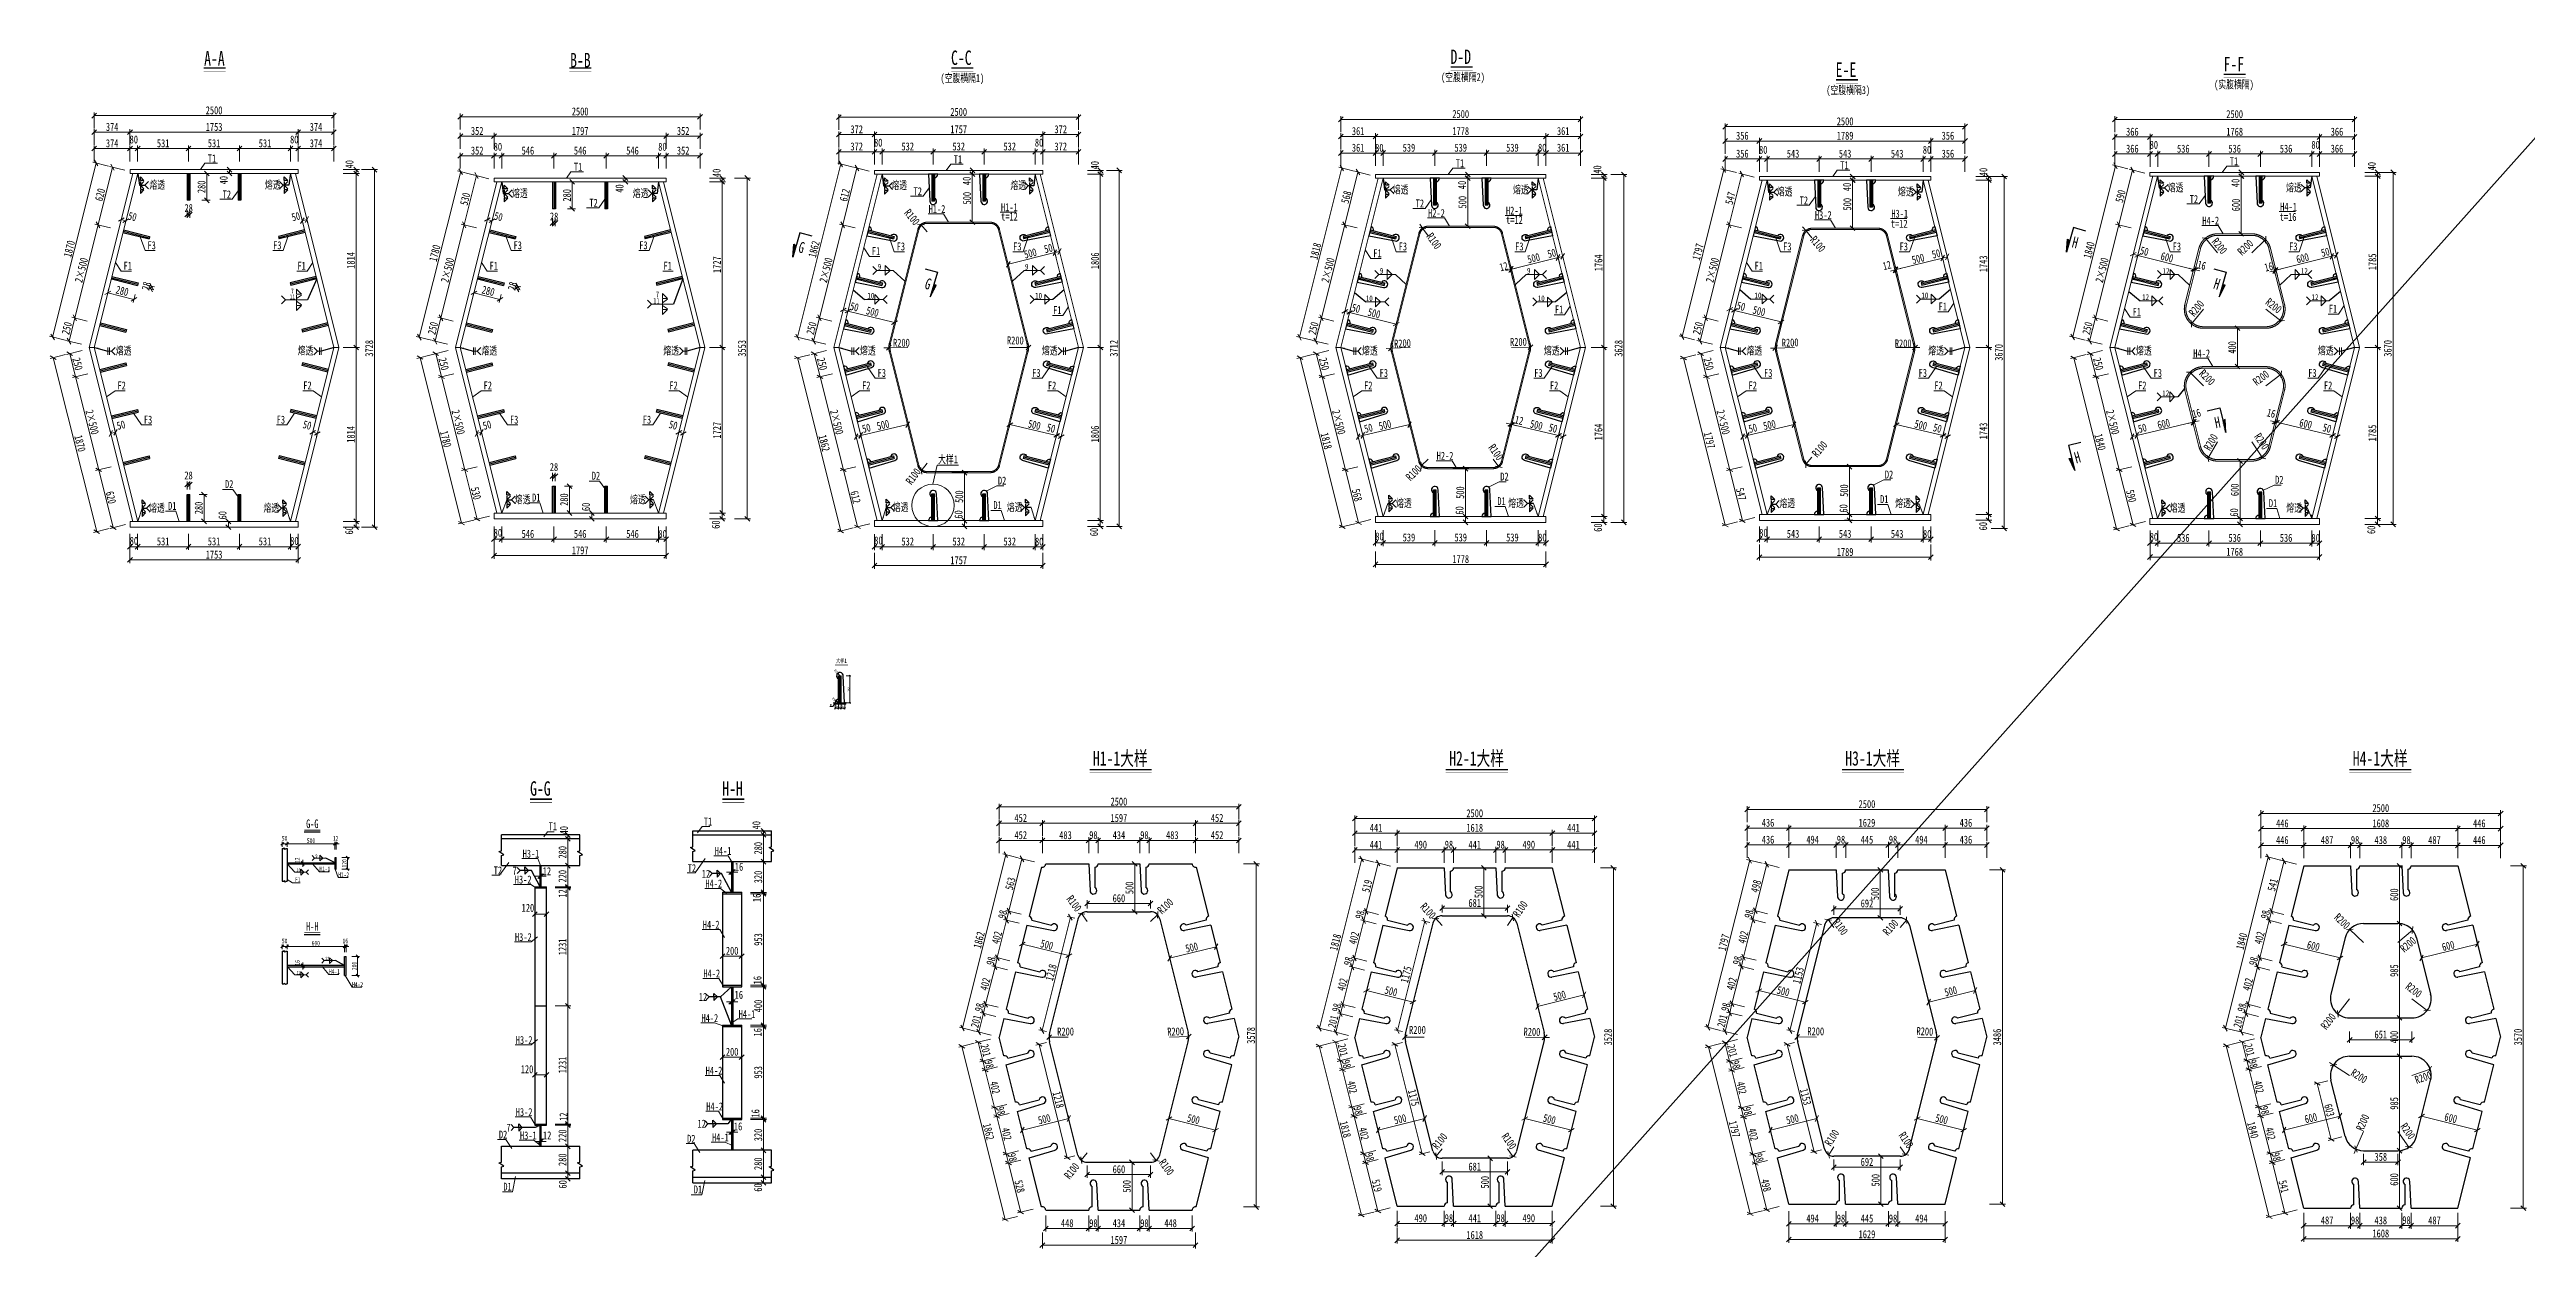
# Model space of a CAD drawing. Header units: millimetres. Extents: x -450182 to -147179, y 306993 to 695793.
# Drawn here: x -425470 to -399637, y 352088 to 364589 of the extents above; entities that cross this region are included whole.
import ezdxf
from ezdxf.enums import TextEntityAlignment as Align

# ---------------------------------------------------------------- set-up
doc = ezdxf.new("R2010")
doc.units = ezdxf.units.MM
doc.header["$PDMODE"] = 34
doc.linetypes.add('CENTER2', pattern=[28.575, 19.05, -3.175, 3.175, -3.175])
doc.layers.get('Defpoints').update_dxf_attribs({"color": 8})
for name, color, linetype in [('dim', 3, 'Continuous'), ('焊缝', 7, 'Continuous'), ('轮廓线', 7, 'Continuous')]:
    doc.layers.add(name, color=color, linetype=linetype)
for name, color, linetype, lineweight in [('加粗线', 6, 'Continuous', 25), ('文字', 7, 'Continuous', 15), ('标注', 4, 'Continuous', 13), ('标注线及字体', 2, 'Continuous', 15), ('桥 构造粗实', 1, 'Continuous', 30), ('横隔板', 6, 'CENTER2', 18), ('细实线', 4, 'Continuous', 15), ('细线', 4, 'Continuous', 15), ('钢板粗线', 1, 'Continuous', 25)]:
    doc.layers.add(name, color=color, linetype=linetype, lineweight=lineweight)
doc.styles.add('111', font='仿宋_GB2312.ttf', dxfattribs={"width": 0.7})
doc.styles.add('BM_Dim', font='仿宋_GB2312.ttf', dxfattribs={"width": 0.85})
doc.styles.add('SMEDI', font='仿宋_GB2312.ttf', dxfattribs={"width": 0.75})
doc.styles.get("Standard").update_dxf_attribs({"font": '仿宋_GB2312.ttf'})
doc.dimstyles.new('200', dxfattribs={"dimscale": 0, "dimtxt": 2.5, "dimasz": 1.5, "dimexe": 1, "dimexo": 1, "dimgap": 0.4, "dimtad": 1, "dimdec": 0, "dimdsep": 46, "dimtxsty": '111', "dimblk": 'OBLIQUE', "dimcen": 0, "dimclrd": 256, "dimclre": 256, "dimclrt": 256, "dimadec": 1, "dimazin": 2, "dimtfac": 1, "dimtdec": 0, "dimtmove": 2, "dimatfit": 3, "dimfxl": 4, "dimfxlon": 1, "dimtolj": 1, "dimlwd": -1, "dimlwe": -1, "dimarcsym": 0})
doc.dimstyles.new('MSteel_1.0_1.0', dxfattribs={"dimtxt": 3, "dimasz": 1.2, "dimexe": 1, "dimexo": 1, "dimgap": 1, "dimtad": 3, "dimtoh": 1, "dimdec": 0, "dimzin": 0, "dimdsep": 46, "dimtxsty": 'Standard', "dimblk": 'ARCHTICK', "dimcen": 0.09, "dimclrd": 3, "dimclre": 3, "dimadec": 0, "dimazin": 0, "dimtfac": 1, "dimtdec": 4, "dimtofl": 0, "dimtmove": 0, "dimatfit": 3, "dimfxl": 1, "dimtolj": 1, "dimtzin": 0, "dimarcsym": 0})

msp = doc.modelspace()

# ---------------------------------------------------------------- texts
at = {"width": 0.7}
for s, height, p in [('A-A', 150, (-423857.7, 364422.2)), ('B-B', 150, (-420040.5, 364403.1)), ('C-C', 150, (-416067.8, 364428.4)), ('D-D', 150, (-410858.8, 364438.8)), ('F-F', 150, (-402796.1, 364362.6)), ('E-E', 150, (-406841.2, 364303.8)), ('大样1', 45, (-417268.1, 358193.1)), ('H1-1大样', 150, (-414588.9, 357123)), ('H2-1大样', 150, (-410872.7, 357123)), ('H3-1大样', 150, (-406742.1, 357123)), ('H4-1大样', 150, (-401448.6, 357123)), ('G-G', 150, (-420458.2, 356808.7)), ('H-H', 150, (-418453.2, 356808.7))]:
    msp.add_text(s, height=height, dxfattribs=at).set_placement(p)
at = {"layer": '文字', "style": 'BM_Dim', "width": 0.7}
for s, rotation, p in [('G', 345.76216, (-417640.2, 362469.4)), ('H', 345.76216, (-404357.2, 362521.7)), ('G', 342.12769, (-416324.3, 362090.7)), ('H', 342.12769, (-402882.3, 362090.7)), ('H', 11.55898, (-402848.3, 360644.4)), ('H', 15.85348, (-404304.4, 360280))]:
    msp.add_text(s, height=116.7, rotation=rotation, dxfattribs=at).set_placement(p, align=Align.CENTER)
at = {"layer": '标注', "width": 0.7}
msp.add_text('T1', height=83.33, dxfattribs=at).set_placement((-423819.1, 363412.1))
at = {"layer": '标注', "style": '111', "width": 0.7}
for s, p in [('H1-1', (-422655.7, 356020.2)), ('H1-2', (-422459.2, 355959.4)), ('F1', (-422910.2, 355908.2)), ('H4-1', (-422555.7, 354950.3)), ('H4-2', (-422314.4, 354815.6))]:
    msp.add_text(s, height=50, dxfattribs=at).set_placement(p)
at = {"layer": '标注', "insert": (-417318.5, 357753.9), "char_height": 25, "attachment_point": 5, "style": '111'}
msp.add_mtext('\\A1;D1', dxfattribs=at)
at = {"layer": '标注线及字体', "color": 0, "style": '111', "width": 0.7}
for s, p in [('G-G', (-422729.6, 356516)), ('H-H', (-422729.6, 355446.1))]:
    msp.add_text(s, height=90, dxfattribs=at).set_placement(p, align=Align.MIDDLE)
at = {"layer": '细实线', "width": 0.7}
for s, height, p in [('(空腹横隔1)', 83.33, (-416178.3, 364249.1)), ('(空腹横隔2)', 83.33, (-410957.2, 364259.5)), ('(实腹横隔)', 83.33, (-402894.5, 364183.3)), ('(空腹横隔3)', 83.33, (-406939.6, 364124.5)), ('T1', 83.33, (-416039.1, 363404.1)), ('熔透', 83.33, (-424428.5, 363137.3)), ('熔透', 83.33, (-423223.7, 363137.3)), ('T1', 83.33, (-420000.9, 363324.6)), ('熔透', 83.33, (-416690, 363133.6)), ('熔透', 83.33, (-415448.3, 363133.6)), ('T1', 83.33, (-410803.2, 363362.1)), ('T1', 83.33, (-406793.9, 363341.1)), ('T1', 83.33, (-402730.7, 363383.1)), ('T2', 83.33, (-423664.7, 363036.5)), ('熔透', 83.33, (-420646.4, 363049.8)), ('T2', 83.33, (-419839.3, 362949)), ('熔透', 83.33, (-419387.5, 363049.8)), ('T2', 83.33, (-416458.5, 363069.8)), ('H1-2', 83.33, (-416301.8, 362884.5)), ('H1-1', 83.33, (-415546.8, 362902.9)), ('熔透', 83.33, (-411460.5, 363087.3)), ('T2', 83.33, (-411221.8, 362942.2)), ('熔透', 83.33, (-410206, 363087.3)), ('熔透', 83.33, (-407456.3, 363066.3)), ('T2', 83.33, (-407216.9, 362974.8)), ('熔透', 83.33, (-406191.6, 363066.3)), ('熔透', 83.33, (-403378.4, 363108.7)), ('T2', 83.33, (-403148.8, 362988.6)), ('H4-1', 83.33, (-402205.1, 362907.7)), ('熔透', 83.33, (-402143.2, 363108.7)), ('t=12', 83.33, (-415545.7, 362806.1)), ('H2-2', 83.33, (-411091.9, 362842.5)), ('H2-1', 83.33, (-410280.2, 362868.1)), ('t=12', 83.33, (-410279, 362771.3)), ('H3-2', 83.33, (-407057.8, 362821.5)), ('t=12', 83.33, (-406266.1, 362731.2)), ('H3-1', 83.33, (-406260.7, 362836.1)), ('H4-2', 83.33, (-403017.4, 362763.5)), ('t=16', 83.33, (-402210.5, 362802.7)), ('F3', 83.33, (-424448.6, 362506.5)), ('F3', 83.33, (-423138, 362506.5)), ('F3', 83.33, (-420630.5, 362506.5)), ('F3', 83.33, (-419319.9, 362506.5)), ('F1', 83.33, (-416893.7, 362446.4)), ('F3', 83.33, (-416634.7, 362494.6)), ('F3', 83.33, (-415420, 362494.6)), ('F1', 83.33, (-411663.6, 362423.5)), ('F3', 83.33, (-411398.9, 362494.6)), ('F3', 83.33, (-410184.1, 362494.6)), ('F3', 83.33, (-407389.6, 362494.6)), ('F3', 83.33, (-406174.8, 362494.6)), ('F3', 83.33, (-403326.4, 362494.6)), ('F3', 83.33, (-402111.6, 362494.6)), ('F1', 83.33, (-424698.1, 362292.7)), ('F1', 83.33, (-422884.7, 362292.7)), ('F1', 83.33, (-420879.9, 362292.7)), ('F1', 83.33, (-419066.6, 362292.7)), ('F1', 83.33, (-407687, 362292.7)), ('11', 50, (-422965.2, 361985.7)), ('7', 50, (-422951.3, 362045.4)), ('11', 60, (-419174.5, 361937.5)), ('7', 60, (-419146.8, 362005.1)), ('F1', 83.33, (-405767.7, 361869)), ('F1', 83.33, (-401698.4, 361844.7)), ('F1', 83.33, (-415003.1, 361830)), ('F1', 83.33, (-409768.9, 361836.9)), ('F1', 83.33, (-403743.9, 361812.3)), ('熔透', 83.33, (-424779.9, 361407.7)), ('熔透', 83.33, (-422882.9, 361407.7)), ('熔透', 83.33, (-420965.5, 361407.7)), ('熔透', 83.33, (-419068.4, 361407.7)), ('熔透', 83.33, (-417017.7, 361407.7)), ('熔透', 83.33, (-415120.6, 361407.7)), ('熔透', 83.33, (-411781.8, 361407.7)), ('熔透', 83.33, (-409884.7, 361407.7)), ('熔透', 83.33, (-407772.5, 361407.7)), ('熔透', 83.33, (-405875.4, 361407.7)), ('熔透', 83.33, (-403709.3, 361407.7)), ('H4-2', 83.33, (-403112.1, 361378.5)), ('熔透', 83.33, (-401812.2, 361407.7)), ('F3', 83.33, (-416833.5, 361175.4)), ('F3', 83.33, (-415221.3, 361175.4)), ('F3', 83.33, (-411597.6, 361175.4)), ('F3', 83.33, (-409985.4, 361175.4)), ('F3', 83.33, (-407588.3, 361175.4)), ('F3', 83.33, (-405976.1, 361175.4)), ('F3', 83.33, (-403525.1, 361175.4)), ('F3', 83.33, (-401912.9, 361175.4)), ('F2', 83.33, (-424761.4, 361044.6)), ('F2', 83.33, (-422823.7, 361044.6)), ('F2', 83.33, (-420943.2, 361044.6)), ('F2', 83.33, (-419005.5, 361044.6)), ('F2', 83.33, (-416995.4, 361044.6)), ('F2', 83.33, (-415057.7, 361044.6)), ('F2', 83.33, (-411759.5, 361044.6)), ('F2', 83.33, (-409821.8, 361044.6)), ('F2', 83.33, (-407750.2, 361044.6)), ('F2', 83.33, (-405812.5, 361044.6)), ('F2', 83.33, (-403687, 361044.6)), ('F2', 83.33, (-401749.3, 361044.6)), ('F3', 83.33, (-424485.8, 360688.4)), ('F3', 83.33, (-423100.8, 360688.4)), ('F3', 83.33, (-420667.7, 360688.4)), ('F3', 83.33, (-419282.7, 360688.4)), ('H2-2', 83.33, (-411002.9, 360311)), ('D2', 83.33, (-419814.7, 360103.7)), ('大样1', 83.33, (-416203.1, 360274.4)), ('D2', 83.33, (-415578.9, 360052.9)), ('D2', 83.33, (-410339.6, 360094.9)), ('D2', 83.33, (-406328.5, 360115.9)), ('D2', 83.33, (-402257.8, 360061.2)), ('熔透', 83.33, (-424431.3, 359768.5)), ('D1', 83.33, (-424233.4, 359788.6)), ('D2', 83.33, (-423640.1, 360016.2)), ('熔透', 83.33, (-423238.9, 359768.5)), ('熔透', 83.33, (-420619.1, 359856)), ('D1', 83.33, (-420437.1, 359876.1)), ('熔透', 83.33, (-419414.8, 359856)), ('熔透', 83.33, (-416676.1, 359776.5)), ('D1', 83.33, (-415626.3, 359796.6)), ('熔透', 83.33, (-415486, 359776.5)), ('熔透', 83.33, (-411426.7, 359818.5)), ('D1', 83.33, (-410370.2, 359838.6)), ('熔透', 83.33, (-410256.4, 359818.5)), ('熔透', 83.33, (-407427.7, 359817.6)), ('D1', 83.33, (-406377.9, 359859.6)), ('熔透', 83.33, (-406220.2, 359817.6)), ('熔透', 83.33, (-403358, 359768.5)), ('D1', 83.33, (-402323.5, 359817.6)), ('熔透', 83.33, (-402141.8, 359768.9)), ('T1', 83.33, (-420264.7, 356448.7)), ('T1', 83.33, (-418646.1, 356497)), ('H3-1', 83.33, (-420535.6, 356162.8)), ('H4-1', 83.33, (-418532.6, 356191.3)), ('T2', 83.33, (-420837.3, 355987.8)), ('7', 83.3, (-420640.4, 355986)), ('T2', 83.33, (-418814.1, 356011.3)), ('12', 83.33, (-418666.8, 355953.2)), ('H3-2', 83.33, (-420617.5, 355892.8)), ('H4-2', 83.33, (-418629.7, 355851.4)), ('H4-2', 83.33, (-418657, 355422.2)), ('H3-2', 83.33, (-420616.1, 355292.9)), ('H4-2', 83.33, (-418650.9, 354913.1)), ('12', 83.33, (-418698.6, 354669)), ('H4-2', 83.33, (-418670.6, 354448.4)), ('H4-1', 83.33, (-418283.6, 354489.7)), ('H3-2', 83.33, (-420607.7, 354219.4)), ('H4-2', 83.33, (-418627.4, 353900.5)), ('H3-2', 83.33, (-420607.7, 353468.1)), ('12', 83.33, (-418711.7, 353347.1)), ('H4-2', 83.33, (-418620.3, 353526.7)), ('D2', 83.33, (-420783.2, 353233.5)), ('7', 83.3, (-420704.7, 353306.1)), ('H3-1', 83.33, (-420563.4, 353224.7)), ('D2', 83.33, (-418820.1, 353189.7)), ('H4-1', 83.33, (-418560.4, 353203.7)), ('D1', 83.33, (-420737.3, 352690.4)), ('D1', 83.33, (-418751.2, 352661.3))]:
    msp.add_text(s, height=height, dxfattribs=at).set_placement(p)
at = {"layer": '细实线', "style": 'SMEDI', "width": 0.75}
for s, height, p in [('9', 60, (-416832.1, 362324)), ('9', 60, (-415297, 362324)), ('9', 60, (-411596.2, 362282)), ('9', 60, (-410061.1, 362282)), ('12', 60, (-403432.5, 362280.5)), ('12', 60, (-401990, 362280.5)), ('10', 60, (-416940.7, 362021.9)), ('10', 60, (-415192.2, 362021.9)), ('10', 60, (-411742.4, 361995.2)), ('10', 60, (-409949.6, 361995.2)), ('10', 60, (-407688.4, 362025.1)), ('10', 60, (-405947.8, 362025.1)), ('12', 60, (-403645.9, 362006.8)), ('12', 60, (-401880, 362006.8)), ('12', 60, (-403435.9, 361005.1)), ('10', 36, (-422895, 356033.7)), ('9', 36, (-422697.1, 356181.5)), ('12', 36, (-422895, 354963.8)), ('12', 36, (-422597.1, 355111.6))]:
    msp.add_text(s, height=height, dxfattribs=at).set_placement(p, align=Align.MIDDLE_LEFT)

# ---------------------------------------------------------------- blocks, each defined once
blk = doc.blocks.new('_Oblique')
at = {"color": 0, "linetype": 'ByBlock', "lineweight": -2}
blk.add_line((-0.5, -0.5), (0.5, 0.5), dxfattribs=at)
blk = doc.blocks.new('*D634')
at = {"layer": 'Defpoints', "color": 0, "transparency": 16777216}
for p in [(-415846, 363329), (-415846, 363289), (-415845, 363289)]:
    blk.add_point(p, dxfattribs=at)
at = {"layer": '细实线', "transparency": 16777216}
for p, q in [((-415845, 363329), (-415811, 363329)), ((-415845, 363329), (-415845, 363289)), ((-415845, 363289), (-415811, 363289))]:
    blk.add_line(p, q, dxfattribs=at)
at = {"layer": '细实线', "transparency": 16777216, "xscale": 50, "yscale": 50, "zscale": 50}
for p, rotation in [((-415845, 363329), 90), ((-415845, 363289), 270)]:
    blk.add_blockref('_Oblique', p, dxfattribs=dict(at, rotation=rotation))
at = {"layer": '细实线', "transparency": 16777216, "insert": (-415904, 363219), "char_height": 83.3, "attachment_point": 5, "rotation": 90, "style": '111'}
blk.add_mtext('\\A1;40', dxfattribs=at)
blk = doc.blocks.new('*D635')
at = {"layer": 'Defpoints', "color": 0, "transparency": 16777216}
for p in [(-416113, 359677), (-416113, 359617), (-415927, 359617)]:
    blk.add_point(p, dxfattribs=at)
at = {"layer": '细实线', "transparency": 16777216}
for p, q in [((-415977, 359677), (-415894, 359677)), ((-415977, 359617), (-415894, 359617)), ((-415927, 359677), (-415927, 359617))]:
    blk.add_line(p, q, dxfattribs=at)
at = {"layer": '细实线', "transparency": 16777216, "xscale": 50, "yscale": 50, "zscale": 50}
for p, rotation in [((-415927, 359677), 90), ((-415927, 359617), 270)]:
    blk.add_blockref('_Oblique', p, dxfattribs=dict(at, rotation=rotation))
at = {"layer": '细实线', "transparency": 16777216, "insert": (-415989, 359741), "char_height": 83.3, "attachment_point": 5, "rotation": 90, "style": '111'}
blk.add_mtext('\\A1;60', dxfattribs=at)
blk = doc.blocks.new('*D636')
at = {"layer": 'Defpoints', "color": 0, "transparency": 16777216}
for p in [(-417187, 361893), (-417143, 361862), (-417138, 361881)]:
    blk.add_point(p, dxfattribs=at)
at = {"layer": '细实线', "transparency": 16777216}
for p, q in [((-417192, 361874), (-417200, 361842)), ((-417192, 361874), (-417143, 361862)), ((-417143, 361862), (-417151, 361830))]:
    blk.add_line(p, q, dxfattribs=at)
at = {"layer": '细实线', "transparency": 16777216, "xscale": 50, "yscale": 50, "zscale": 50}
for p, rotation in [((-417192, 361874), 165.9637565320735), ((-417143, 361862), 345.9637565320735)]:
    blk.add_blockref('_Oblique', p, dxfattribs=dict(at, rotation=rotation))
at = {"layer": '细实线', "transparency": 16777216, "insert": (-417076, 361906), "char_height": 83.3, "attachment_point": 5, "rotation": 345.9638, "style": '111'}
blk.add_mtext('\\A1;50', dxfattribs=at)
blk = doc.blocks.new('*D637')
at = {"layer": 'Defpoints', "color": 0, "transparency": 16777216}
for p in [(-417073, 360618), (-417025, 360630), (-417009, 360565)]:
    blk.add_point(p, dxfattribs=at)
at = {"layer": '细实线', "transparency": 16777216}
for p, q in [((-417065, 360585), (-417049, 360521)), ((-417057, 360553), (-417009, 360565)), ((-417017, 360597), (-417001, 360533))]:
    blk.add_line(p, q, dxfattribs=at)
at = {"layer": '细实线', "transparency": 16777216, "xscale": 50, "yscale": 50, "zscale": 50}
for p, rotation in [((-417057, 360553), 194.036243467975), ((-417009, 360565), 14.03624346797501)]:
    blk.add_blockref('_Oblique', p, dxfattribs=dict(at, rotation=rotation))
at = {"layer": '细实线', "transparency": 16777216, "insert": (-416951, 360641), "char_height": 83.3, "attachment_point": 5, "rotation": 14.0362, "style": '111'}
blk.add_mtext('\\A1;50', dxfattribs=at)
blk = doc.blocks.new('28-280加劲 有过焊孔')
at = {"layer": 'Defpoints'}
blk.add_line((0, 0), (0, -280), dxfattribs=at)
at = {"layer": '钢板粗线'}
for p, q in [((49, 0), (-49, 0)), ((-49, 0), (-35, -281)), ((-14, 0), (-14, -280)), ((14, 0), (14, -280)), ((14, -280), (-14, -280))]:
    blk.add_line(p, q, dxfattribs=at)
for centre, start, end in [((14, 0), 270, 0), ((0, -280), 180, 66.4218)]:
    blk.add_arc(centre, 35, start, end, dxfattribs=at)
blk = doc.blocks.new('*D638')
at = {"layer": 'Defpoints', "color": 0, "transparency": 16777216}
for p in [(-423595, 363337), (-423595, 363297), (-423594, 363297)]:
    blk.add_point(p, dxfattribs=at)
at = {"layer": '细实线', "transparency": 16777216}
for p, q in [((-423594, 363337), (-423561, 363337)), ((-423594, 363337), (-423594, 363297)), ((-423594, 363297), (-423561, 363297))]:
    blk.add_line(p, q, dxfattribs=at)
at = {"layer": '细实线', "transparency": 16777216, "xscale": 50, "yscale": 50, "zscale": 50}
for p, rotation in [((-423594, 363337), 90), ((-423594, 363297), 270)]:
    blk.add_blockref('_Oblique', p, dxfattribs=dict(at, rotation=rotation))
at = {"layer": '细实线', "transparency": 16777216, "insert": (-423654, 363227), "char_height": 83.3, "attachment_point": 5, "rotation": 90, "style": '111'}
blk.add_mtext('\\A1;40', dxfattribs=at)
blk = doc.blocks.new('*D639')
at = {"layer": 'Defpoints', "color": 0, "transparency": 16777216}
for p in [(-423791, 359669), (-423791, 359609), (-423605, 359609)]:
    blk.add_point(p, dxfattribs=at)
at = {"layer": '细实线', "transparency": 16777216}
for p, q in [((-423655, 359669), (-423571, 359669)), ((-423655, 359609), (-423571, 359609)), ((-423605, 359669), (-423605, 359609))]:
    blk.add_line(p, q, dxfattribs=at)
at = {"layer": '细实线', "transparency": 16777216, "xscale": 50, "yscale": 50, "zscale": 50}
for p, rotation in [((-423605, 359669), 90), ((-423605, 359609), 270)]:
    blk.add_blockref('_Oblique', p, dxfattribs=dict(at, rotation=rotation))
at = {"layer": '细实线', "transparency": 16777216, "insert": (-423666, 359733), "char_height": 83.3, "attachment_point": 5, "rotation": 90, "style": '111'}
blk.add_mtext('\\A1;60', dxfattribs=at)
blk = doc.blocks.new('*D640')
at = {"layer": 'Defpoints', "color": 0, "transparency": 16777216}
for p in [(-424718, 362835), (-424674, 362804), (-424669, 362823)]:
    blk.add_point(p, dxfattribs=at)
at = {"layer": '细实线', "transparency": 16777216}
for p, q in [((-424722, 362816), (-424730, 362783)), ((-424722, 362816), (-424674, 362804)), ((-424674, 362804), (-424682, 362771))]:
    blk.add_line(p, q, dxfattribs=at)
at = {"layer": '细实线', "transparency": 16777216, "xscale": 50, "yscale": 50, "zscale": 50}
for p, rotation in [((-424722, 362816), 165.9637565320897), ((-424674, 362804), 345.9637565320897)]:
    blk.add_blockref('_Oblique', p, dxfattribs=dict(at, rotation=rotation))
at = {"layer": '细实线', "transparency": 16777216, "insert": (-424606, 362847), "char_height": 83.3, "attachment_point": 5, "rotation": 345.9638, "style": '111'}
blk.add_mtext('\\A1;50', dxfattribs=at)
blk = doc.blocks.new('*D641')
at = {"layer": 'Defpoints', "color": 0, "transparency": 16777216}
for p in [(-424847, 360650), (-424799, 360662), (-424783, 360598)]:
    blk.add_point(p, dxfattribs=at)
at = {"layer": '细实线', "transparency": 16777216}
for p, q in [((-424839, 360618), (-424823, 360553)), ((-424831, 360586), (-424783, 360598)), ((-424791, 360630), (-424775, 360565))]:
    blk.add_line(p, q, dxfattribs=at)
at = {"layer": '细实线', "transparency": 16777216, "xscale": 50, "yscale": 50, "zscale": 50}
for p, rotation in [((-424831, 360586), 194.0362434679103), ((-424783, 360598), 14.0362434679103)]:
    blk.add_blockref('_Oblique', p, dxfattribs=dict(at, rotation=rotation))
at = {"layer": '细实线', "transparency": 16777216, "insert": (-424725, 360673), "char_height": 83.3, "attachment_point": 5, "rotation": 14.0362, "style": '111'}
blk.add_mtext('\\A1;50', dxfattribs=at)
blk = doc.blocks.new('*D642')
at = {"layer": 'Defpoints', "color": 0, "transparency": 16777216}
for p in [(-424006, 363297), (-424006, 363017), (-423830, 363017)]:
    blk.add_point(p, dxfattribs=at)
at = {"layer": '细实线', "transparency": 16777216}
for p, q in [((-423880, 363297), (-423796, 363297)), ((-423830, 363297), (-423830, 363017)), ((-423880, 363017), (-423796, 363017))]:
    blk.add_line(p, q, dxfattribs=at)
at = {"layer": '细实线', "transparency": 16777216, "xscale": 50, "yscale": 50, "zscale": 50}
for p, rotation in [((-423830, 363297), 90), ((-423830, 363017), 270)]:
    blk.add_blockref('_Oblique', p, dxfattribs=dict(at, rotation=rotation))
at = {"layer": '细实线', "transparency": 16777216, "insert": (-423885, 363157), "char_height": 83.3, "attachment_point": 5, "rotation": 90, "style": '111'}
blk.add_mtext('\\A1;280', dxfattribs=at)
blk = doc.blocks.new('*D643')
at = {"layer": 'Defpoints', "color": 0, "transparency": 16777216}
for p in [(-424034, 363017), (-424006, 363017), (-424006, 362868)]:
    blk.add_point(p, dxfattribs=at)
at = {"layer": '细实线', "transparency": 16777216}
for p, q in [((-424034, 362918), (-424034, 362834)), ((-424034, 362868), (-424006, 362868)), ((-424006, 362918), (-424006, 362834))]:
    blk.add_line(p, q, dxfattribs=at)
at = {"layer": '细实线', "transparency": 16777216, "xscale": 50, "yscale": 50, "zscale": 50, "rotation": 180}
blk.add_blockref('_Oblique', (-424034, 362868), dxfattribs=at)
at = {"layer": '细实线', "transparency": 16777216, "xscale": 50, "yscale": 50, "zscale": 50}
blk.add_blockref('_Oblique', (-424006, 362868), dxfattribs=at)
at = {"layer": '细实线', "transparency": 16777216, "insert": (-424019, 362936), "char_height": 83.3, "attachment_point": 5, "style": '111'}
blk.add_mtext('\\A1;28', dxfattribs=at)
blk = doc.blocks.new('*D644')
at = {"layer": 'Defpoints', "color": 0, "transparency": 16777216}
for p in [(-424826, 362197), (-424590, 361984), (-424554, 362129)]:
    blk.add_point(p, dxfattribs=at)
at = {"layer": '细实线', "transparency": 16777216}
for p, q in [((-424850, 362101), (-424870, 362020)), ((-424862, 362052), (-424590, 361984)), ((-424578, 362033), (-424598, 361952))]:
    blk.add_line(p, q, dxfattribs=at)
at = {"layer": '细实线', "transparency": 16777216, "xscale": 50, "yscale": 50, "zscale": 50}
for p, rotation in [((-424862, 362052), 165.9637565322815), ((-424590, 361984), 345.9637565322815)]:
    blk.add_blockref('_Oblique', p, dxfattribs=dict(at, rotation=rotation))
at = {"layer": '细实线', "transparency": 16777216, "insert": (-424712, 362072), "char_height": 83.3, "attachment_point": 5, "rotation": 345.9638, "style": '111'}
blk.add_mtext('\\A1;280', dxfattribs=at)
blk = doc.blocks.new('*D645')
at = {"layer": 'Defpoints', "color": 0, "transparency": 16777216}
for p in [(-424554, 362129), (-424547, 362156), (-424413, 362094)]:
    blk.add_point(p, dxfattribs=at)
at = {"layer": '细实线', "transparency": 16777216}
for p, q in [((-424462, 362106), (-424381, 362085)), ((-424455, 362133), (-424374, 362113)), ((-424406, 362121), (-424413, 362094))]:
    blk.add_line(p, q, dxfattribs=at)
at = {"layer": '细实线', "transparency": 16777216, "xscale": 50, "yscale": 50, "zscale": 50}
for p, rotation in [((-424413, 362094), 255.9637565321024), ((-424406, 362121), 75.96375653210245)]:
    blk.add_blockref('_Oblique', p, dxfattribs=dict(at, rotation=rotation))
at = {"layer": '细实线', "transparency": 16777216, "insert": (-424461, 362122), "char_height": 83.3, "attachment_point": 5, "rotation": 75.9638, "style": '111'}
blk.add_mtext('\\A1;28', dxfattribs=at)
blk = doc.blocks.new('*D646')
at = {"layer": 'Defpoints', "color": 0, "transparency": 16777216}
for p in [(-424034, 359949), (-424006, 360053), (-424006, 359949)]:
    blk.add_point(p, dxfattribs=at)
at = {"layer": '细实线', "transparency": 16777216}
for p, q in [((-424034, 360003), (-424034, 360086)), ((-424034, 360053), (-424006, 360053)), ((-424006, 360003), (-424006, 360086))]:
    blk.add_line(p, q, dxfattribs=at)
at = {"layer": '细实线', "transparency": 16777216, "xscale": 50, "yscale": 50, "zscale": 50, "rotation": 180}
blk.add_blockref('_Oblique', (-424034, 360053), dxfattribs=at)
at = {"layer": '细实线', "transparency": 16777216, "xscale": 50, "yscale": 50, "zscale": 50}
blk.add_blockref('_Oblique', (-424006, 360053), dxfattribs=at)
at = {"layer": '细实线', "transparency": 16777216, "insert": (-424020, 360148), "char_height": 83.3, "attachment_point": 5, "style": '111'}
blk.add_mtext('\\A1;28', dxfattribs=at)
blk = doc.blocks.new('*D647')
at = {"layer": 'Defpoints', "color": 0, "transparency": 16777216}
for p in [(-424006, 359949), (-424006, 359669), (-423859, 359669)]:
    blk.add_point(p, dxfattribs=at)
at = {"layer": '细实线', "transparency": 16777216}
for p, q in [((-423909, 359949), (-423826, 359949)), ((-423859, 359949), (-423859, 359669)), ((-423909, 359669), (-423826, 359669))]:
    blk.add_line(p, q, dxfattribs=at)
at = {"layer": '细实线', "transparency": 16777216, "xscale": 50, "yscale": 50, "zscale": 50}
for p, rotation in [((-423859, 359949), 90), ((-423859, 359669), 270)]:
    blk.add_blockref('_Oblique', p, dxfattribs=dict(at, rotation=rotation))
at = {"layer": '细实线', "transparency": 16777216, "insert": (-423914, 359809), "char_height": 83.3, "attachment_point": 5, "rotation": 90, "style": '111'}
blk.add_mtext('\\A1;280', dxfattribs=at)
blk = doc.blocks.new('*D902')
at = {"layer": 'Defpoints', "color": 0, "transparency": 16777216}
for p in [(-411561, 363510), (-411641, 363247), (-411561, 363247)]:
    blk.add_point(p, dxfattribs=at)
at = {"layer": '细实线', "transparency": 16777216}
for p, q in [((-411641, 363377), (-411641, 363544)), ((-411641, 363510), (-411561, 363510)), ((-411561, 363377), (-411561, 363544))]:
    blk.add_line(p, q, dxfattribs=at)
at = {"layer": '细实线', "transparency": 16777216, "xscale": 50.00000000000004, "yscale": 50.00000000000004, "zscale": 50.00000000000004, "rotation": 180}
blk.add_blockref('_Oblique', (-411641, 363510), dxfattribs=at)
at = {"layer": '细实线', "transparency": 16777216, "xscale": 50.00000000000004, "yscale": 50.00000000000004, "zscale": 50.00000000000004}
blk.add_blockref('_Oblique', (-411561, 363510), dxfattribs=at)
at = {"layer": '细实线', "transparency": 16777216, "insert": (-411601, 363564), "char_height": 83.3, "attachment_point": 5, "style": '111'}
blk.add_mtext('\\A1;80', dxfattribs=at)
blk = doc.blocks.new('*D648')
at = {"layer": 'Defpoints', "color": 0, "transparency": 16777216}
for p in [(-411022, 363510), (-411561, 363247), (-411022, 363247)]:
    blk.add_point(p, dxfattribs=at)
at = {"layer": '细实线', "transparency": 16777216}
for p, q in [((-411561, 363377), (-411561, 363544)), ((-411561, 363510), (-411022, 363510)), ((-411022, 363377), (-411022, 363544))]:
    blk.add_line(p, q, dxfattribs=at)
at = {"layer": '细实线', "transparency": 16777216, "xscale": 50.00000000000004, "yscale": 50.00000000000004, "zscale": 50.00000000000004, "rotation": 180}
blk.add_blockref('_Oblique', (-411561, 363510), dxfattribs=at)
at = {"layer": '细实线', "transparency": 16777216, "xscale": 50.00000000000004, "yscale": 50.00000000000004, "zscale": 50.00000000000004}
blk.add_blockref('_Oblique', (-411022, 363510), dxfattribs=at)
at = {"layer": '细实线', "transparency": 16777216, "insert": (-411292, 363565), "char_height": 83.3, "attachment_point": 5, "style": '111'}
blk.add_mtext('\\A1;539', dxfattribs=at)
blk = doc.blocks.new('*D649')
at = {"layer": 'Defpoints', "color": 0, "transparency": 16777216}
for p in [(-409943, 363510), (-410483, 363247), (-409943, 363247)]:
    blk.add_point(p, dxfattribs=at)
at = {"layer": '细实线', "transparency": 16777216}
for p, q in [((-410483, 363377), (-410483, 363544)), ((-410483, 363510), (-409943, 363510)), ((-409943, 363377), (-409943, 363544))]:
    blk.add_line(p, q, dxfattribs=at)
at = {"layer": '细实线', "transparency": 16777216, "xscale": 50.00000000000004, "yscale": 50.00000000000004, "zscale": 50.00000000000004, "rotation": 180}
blk.add_blockref('_Oblique', (-410483, 363510), dxfattribs=at)
at = {"layer": '细实线', "transparency": 16777216, "xscale": 50.00000000000004, "yscale": 50.00000000000004, "zscale": 50.00000000000004}
blk.add_blockref('_Oblique', (-409943, 363510), dxfattribs=at)
at = {"layer": '细实线', "transparency": 16777216, "insert": (-410213, 363565), "char_height": 83.3, "attachment_point": 5, "style": '111'}
blk.add_mtext('\\A1;539', dxfattribs=at)
blk = doc.blocks.new('*D650')
at = {"layer": 'Defpoints', "color": 0, "transparency": 16777216}
for p in [(-409863, 363510), (-409943, 363247), (-409863, 363247)]:
    blk.add_point(p, dxfattribs=at)
at = {"layer": '细实线', "transparency": 16777216}
for p, q in [((-409943, 363377), (-409943, 363544)), ((-409943, 363510), (-409863, 363510)), ((-409863, 363377), (-409863, 363544))]:
    blk.add_line(p, q, dxfattribs=at)
at = {"layer": '细实线', "transparency": 16777216, "xscale": 50.00000000000004, "yscale": 50.00000000000004, "zscale": 50.00000000000004, "rotation": 180}
blk.add_blockref('_Oblique', (-409943, 363510), dxfattribs=at)
at = {"layer": '细实线', "transparency": 16777216, "xscale": 50.00000000000004, "yscale": 50.00000000000004, "zscale": 50.00000000000004}
blk.add_blockref('_Oblique', (-409863, 363510), dxfattribs=at)
at = {"layer": '细实线', "transparency": 16777216, "insert": (-409902, 363565), "char_height": 83.3, "attachment_point": 5, "style": '111'}
blk.add_mtext('\\A1;80', dxfattribs=at)
blk = doc.blocks.new('*D651')
at = {"layer": 'Defpoints', "color": 0, "transparency": 16777216}
for p in [(-409863, 363683), (-411641, 363247), (-409863, 363247)]:
    blk.add_point(p, dxfattribs=at)
at = {"layer": '细实线', "transparency": 16777216}
for p, q in [((-411641, 363549), (-411641, 363716)), ((-411641, 363683), (-409863, 363683)), ((-409863, 363549), (-409863, 363716))]:
    blk.add_line(p, q, dxfattribs=at)
at = {"layer": '细实线', "transparency": 16777216, "xscale": 50.00000000000004, "yscale": 50.00000000000004, "zscale": 50.00000000000004, "rotation": 180}
blk.add_blockref('_Oblique', (-411641, 363683), dxfattribs=at)
at = {"layer": '细实线', "transparency": 16777216, "xscale": 50.00000000000004, "yscale": 50.00000000000004, "zscale": 50.00000000000004}
blk.add_blockref('_Oblique', (-409863, 363683), dxfattribs=at)
at = {"layer": '细实线', "transparency": 16777216, "insert": (-410752, 363738), "char_height": 83.3, "attachment_point": 5, "style": '111'}
blk.add_mtext('\\A1;1778', dxfattribs=at)
blk = doc.blocks.new('*D652')
at = {"layer": 'Defpoints', "color": 0, "transparency": 16777216}
for p in [(-412002, 363683), (-411641, 363419), (-412002, 361655)]:
    blk.add_point(p, dxfattribs=at)
at = {"layer": '细实线', "transparency": 16777216}
for p, q in [((-412002, 363549), (-412002, 363716)), ((-411641, 363683), (-412002, 363683)), ((-411641, 363549), (-411641, 363716))]:
    blk.add_line(p, q, dxfattribs=at)
at = {"layer": '细实线', "transparency": 16777216, "xscale": 50.00000000000004, "yscale": 50.00000000000004, "zscale": 50.00000000000004, "rotation": 180}
blk.add_blockref('_Oblique', (-412002, 363683), dxfattribs=at)
at = {"layer": '细实线', "transparency": 16777216, "xscale": 50.00000000000004, "yscale": 50.00000000000004, "zscale": 50.00000000000004}
blk.add_blockref('_Oblique', (-411641, 363683), dxfattribs=at)
at = {"layer": '细实线', "transparency": 16777216, "insert": (-411822, 363738), "char_height": 83.3, "attachment_point": 5, "style": '111'}
blk.add_mtext('\\A1;361', dxfattribs=at)
blk = doc.blocks.new('*D653')
at = {"layer": 'Defpoints', "color": 0, "transparency": 16777216}
for p in [(-409863, 363683), (-409863, 363419), (-409502, 361655)]:
    blk.add_point(p, dxfattribs=at)
at = {"layer": '细实线', "transparency": 16777216}
for p, q in [((-409863, 363549), (-409863, 363716)), ((-409502, 363683), (-409863, 363683)), ((-409502, 363549), (-409502, 363716))]:
    blk.add_line(p, q, dxfattribs=at)
at = {"layer": '细实线', "transparency": 16777216, "xscale": 50.00000000000004, "yscale": 50.00000000000004, "zscale": 50.00000000000004, "rotation": 180}
blk.add_blockref('_Oblique', (-409863, 363683), dxfattribs=at)
at = {"layer": '细实线', "transparency": 16777216, "xscale": 50.00000000000004, "yscale": 50.00000000000004, "zscale": 50.00000000000004}
blk.add_blockref('_Oblique', (-409502, 363683), dxfattribs=at)
at = {"layer": '细实线', "transparency": 16777216, "insert": (-409683, 363738), "char_height": 83.3, "attachment_point": 5, "style": '111'}
blk.add_mtext('\\A1;361', dxfattribs=at)
blk = doc.blocks.new('*D903')
at = {"layer": 'Defpoints', "color": 0, "transparency": 16777216}
for p in [(-411641, 359659), (-409863, 359659), (-411641, 359221)]:
    blk.add_point(p, dxfattribs=at)
at = {"layer": '细实线', "transparency": 16777216}
for p, q in [((-411641, 359354), (-411641, 359187)), ((-409863, 359354), (-409863, 359187)), ((-409863, 359221), (-411641, 359221))]:
    blk.add_line(p, q, dxfattribs=at)
at = {"layer": '细实线', "transparency": 16777216, "xscale": 50.00000000000004, "yscale": 50.00000000000004, "zscale": 50.00000000000004, "rotation": 180}
blk.add_blockref('_Oblique', (-411641, 359221), dxfattribs=at)
at = {"layer": '细实线', "transparency": 16777216, "xscale": 50.00000000000004, "yscale": 50.00000000000004, "zscale": 50.00000000000004}
blk.add_blockref('_Oblique', (-409863, 359221), dxfattribs=at)
at = {"layer": '细实线', "transparency": 16777216, "insert": (-410752, 359276), "char_height": 83.3, "attachment_point": 5, "style": '111'}
blk.add_mtext('\\A1;1778', dxfattribs=at)
blk = doc.blocks.new('*D904')
at = {"layer": 'Defpoints', "color": 0, "transparency": 16777216}
for p in [(-409892, 363247), (-409502, 361483), (-409260, 361483)]:
    blk.add_point(p, dxfattribs=at)
at = {"layer": '细实线', "transparency": 16777216}
for p, q in [((-409393, 363247), (-409226, 363247)), ((-409260, 363247), (-409260, 361483)), ((-409393, 361483), (-409226, 361483))]:
    blk.add_line(p, q, dxfattribs=at)
at = {"layer": '细实线', "transparency": 16777216, "xscale": 50.00000000000004, "yscale": 50.00000000000004, "zscale": 50.00000000000004}
for p, rotation in [((-409260, 363247), 90), ((-409260, 361483), 270)]:
    blk.add_blockref('_Oblique', p, dxfattribs=dict(at, rotation=rotation))
at = {"layer": '细实线', "transparency": 16777216, "insert": (-409315, 362365), "char_height": 83.3, "attachment_point": 5, "rotation": 90, "style": '111'}
blk.add_mtext('\\A1;1764', dxfattribs=at)
blk = doc.blocks.new('*D654')
at = {"layer": 'Defpoints', "color": 0, "transparency": 16777216}
for p in [(-409502, 361483), (-409943, 359719), (-409260, 359719)]:
    blk.add_point(p, dxfattribs=at)
at = {"layer": '细实线', "transparency": 16777216}
for p, q in [((-409393, 361483), (-409226, 361483)), ((-409260, 361483), (-409260, 359719)), ((-409393, 359719), (-409226, 359719))]:
    blk.add_line(p, q, dxfattribs=at)
at = {"layer": '细实线', "transparency": 16777216, "xscale": 50.00000000000004, "yscale": 50.00000000000004, "zscale": 50.00000000000004}
for p, rotation in [((-409260, 361483), 90), ((-409260, 359719), 270)]:
    blk.add_blockref('_Oblique', p, dxfattribs=dict(at, rotation=rotation))
at = {"layer": '细实线', "transparency": 16777216, "insert": (-409315, 360601), "char_height": 83.3, "attachment_point": 5, "rotation": 90, "style": '111'}
blk.add_mtext('\\A1;1764', dxfattribs=at)
blk = doc.blocks.new('*D655')
at = {"layer": 'Defpoints', "color": 0, "transparency": 16777216}
for p in [(-409863, 359719), (-409863, 359659), (-409260, 359659)]:
    blk.add_point(p, dxfattribs=at)
at = {"layer": '细实线', "transparency": 16777216}
for p, q in [((-409393, 359719), (-409226, 359719)), ((-409393, 359659), (-409226, 359659)), ((-409260, 359719), (-409260, 359659))]:
    blk.add_line(p, q, dxfattribs=at)
at = {"layer": '细实线', "transparency": 16777216, "xscale": 50.00000000000004, "yscale": 50.00000000000004, "zscale": 50.00000000000004}
for p, rotation in [((-409260, 359719), 90), ((-409260, 359659), 270)]:
    blk.add_blockref('_Oblique', p, dxfattribs=dict(at, rotation=rotation))
at = {"layer": '细实线', "transparency": 16777216, "insert": (-409320, 359604), "char_height": 83.3, "attachment_point": 5, "rotation": 90, "style": '111'}
blk.add_mtext('\\A1;60', dxfattribs=at)
blk = doc.blocks.new('*D905')
at = {"layer": 'Defpoints', "color": 0, "transparency": 16777216}
for p in [(-409892, 363247), (-409888, 363287), (-409260, 363247)]:
    blk.add_point(p, dxfattribs=at)
at = {"layer": '细实线', "transparency": 16777216}
for p, q in [((-409393, 363287), (-409226, 363287)), ((-409393, 363247), (-409226, 363247)), ((-409260, 363287), (-409260, 363247))]:
    blk.add_line(p, q, dxfattribs=at)
at = {"layer": '细实线', "transparency": 16777216, "xscale": 50.00000000000004, "yscale": 50.00000000000004, "zscale": 50.00000000000004}
for p, rotation in [((-409260, 363287), 90), ((-409260, 363247), 270)]:
    blk.add_blockref('_Oblique', p, dxfattribs=dict(at, rotation=rotation))
at = {"layer": '细实线', "transparency": 16777216, "insert": (-409327, 363338), "char_height": 83.3, "attachment_point": 5, "rotation": 90, "style": '111'}
blk.add_mtext('\\A1;40', dxfattribs=at)
blk = doc.blocks.new('*D906')
at = {"layer": 'Defpoints', "color": 0, "transparency": 16777216}
for p in [(-416787, 363523), (-416867, 363289), (-416787, 363289)]:
    blk.add_point(p, dxfattribs=at)
at = {"layer": '细实线', "transparency": 16777216}
for p, q in [((-416867, 363390), (-416867, 363557)), ((-416867, 363523), (-416787, 363523)), ((-416787, 363390), (-416787, 363557))]:
    blk.add_line(p, q, dxfattribs=at)
at = {"layer": '细实线', "transparency": 16777216, "xscale": 50.00000000000004, "yscale": 50.00000000000004, "zscale": 50.00000000000004, "rotation": 180}
blk.add_blockref('_Oblique', (-416867, 363523), dxfattribs=at)
at = {"layer": '细实线', "transparency": 16777216, "xscale": 50.00000000000004, "yscale": 50.00000000000004, "zscale": 50.00000000000004}
blk.add_blockref('_Oblique', (-416787, 363523), dxfattribs=at)
at = {"layer": '细实线', "transparency": 16777216, "insert": (-416827, 363618), "char_height": 83.3, "attachment_point": 5, "style": '111'}
blk.add_mtext('\\A1;80', dxfattribs=at)
blk = doc.blocks.new('*D907')
at = {"layer": 'Defpoints', "color": 0, "transparency": 16777216}
for p in [(-416254, 363523), (-416787, 363289), (-416254, 363289)]:
    blk.add_point(p, dxfattribs=at)
at = {"layer": '细实线', "transparency": 16777216}
for p, q in [((-416787, 363390), (-416787, 363557)), ((-416787, 363523), (-416254, 363523)), ((-416254, 363390), (-416254, 363557))]:
    blk.add_line(p, q, dxfattribs=at)
at = {"layer": '细实线', "transparency": 16777216, "xscale": 50.00000000000004, "yscale": 50.00000000000004, "zscale": 50.00000000000004, "rotation": 180}
blk.add_blockref('_Oblique', (-416787, 363523), dxfattribs=at)
at = {"layer": '细实线', "transparency": 16777216, "xscale": 50.00000000000004, "yscale": 50.00000000000004, "zscale": 50.00000000000004}
blk.add_blockref('_Oblique', (-416254, 363523), dxfattribs=at)
at = {"layer": '细实线', "transparency": 16777216, "insert": (-416520, 363578), "char_height": 83.3, "attachment_point": 5, "style": '111'}
blk.add_mtext('\\A1;532', dxfattribs=at)
blk = doc.blocks.new('*D908')
at = {"layer": 'Defpoints', "color": 0, "transparency": 16777216}
for p in [(-415190, 363523), (-415722, 363289), (-415190, 363289)]:
    blk.add_point(p, dxfattribs=at)
at = {"layer": '细实线', "transparency": 16777216}
for p, q in [((-415722, 363390), (-415722, 363557)), ((-415722, 363523), (-415190, 363523)), ((-415190, 363390), (-415190, 363557))]:
    blk.add_line(p, q, dxfattribs=at)
at = {"layer": '细实线', "transparency": 16777216, "xscale": 50.00000000000004, "yscale": 50.00000000000004, "zscale": 50.00000000000004, "rotation": 180}
blk.add_blockref('_Oblique', (-415722, 363523), dxfattribs=at)
at = {"layer": '细实线', "transparency": 16777216, "xscale": 50.00000000000004, "yscale": 50.00000000000004, "zscale": 50.00000000000004}
blk.add_blockref('_Oblique', (-415190, 363523), dxfattribs=at)
at = {"layer": '细实线', "transparency": 16777216, "insert": (-415456, 363578), "char_height": 83.3, "attachment_point": 5, "style": '111'}
blk.add_mtext('\\A1;532', dxfattribs=at)
blk = doc.blocks.new('*D909')
at = {"layer": 'Defpoints', "color": 0, "transparency": 16777216}
for p in [(-415110, 363523), (-415190, 363289), (-415110, 363289)]:
    blk.add_point(p, dxfattribs=at)
at = {"layer": '细实线', "transparency": 16777216}
for p, q in [((-415190, 363390), (-415190, 363557)), ((-415190, 363523), (-415110, 363523)), ((-415110, 363390), (-415110, 363557))]:
    blk.add_line(p, q, dxfattribs=at)
at = {"layer": '细实线', "transparency": 16777216, "xscale": 50.00000000000004, "yscale": 50.00000000000004, "zscale": 50.00000000000004, "rotation": 180}
blk.add_blockref('_Oblique', (-415190, 363523), dxfattribs=at)
at = {"layer": '细实线', "transparency": 16777216, "xscale": 50.00000000000004, "yscale": 50.00000000000004, "zscale": 50.00000000000004}
blk.add_blockref('_Oblique', (-415110, 363523), dxfattribs=at)
at = {"layer": '细实线', "transparency": 16777216, "insert": (-415150, 363618), "char_height": 83.3, "attachment_point": 5, "style": '111'}
blk.add_mtext('\\A1;80', dxfattribs=at)
blk = doc.blocks.new('*D656')
at = {"layer": 'Defpoints', "color": 0, "transparency": 16777216}
for p in [(-417238, 363523), (-416867, 363289), (-417238, 361483)]:
    blk.add_point(p, dxfattribs=at)
at = {"layer": '细实线', "transparency": 16777216}
for p, q in [((-417238, 363390), (-417238, 363557)), ((-416867, 363523), (-417238, 363523)), ((-416867, 363390), (-416867, 363557))]:
    blk.add_line(p, q, dxfattribs=at)
at = {"layer": '细实线', "transparency": 16777216, "xscale": 50.00000000000004, "yscale": 50.00000000000004, "zscale": 50.00000000000004, "rotation": 180}
blk.add_blockref('_Oblique', (-417238, 363523), dxfattribs=at)
at = {"layer": '细实线', "transparency": 16777216, "xscale": 50.00000000000004, "yscale": 50.00000000000004, "zscale": 50.00000000000004}
blk.add_blockref('_Oblique', (-416867, 363523), dxfattribs=at)
at = {"layer": '细实线', "transparency": 16777216, "insert": (-417052, 363578), "char_height": 83.3, "attachment_point": 5, "style": '111'}
blk.add_mtext('\\A1;372', dxfattribs=at)
blk = doc.blocks.new('*D910')
at = {"layer": 'Defpoints', "color": 0, "transparency": 16777216}
for p in [(-415110, 363702), (-416867, 363329), (-415110, 363329)]:
    blk.add_point(p, dxfattribs=at)
at = {"layer": '细实线', "transparency": 16777216}
for p, q in [((-416867, 363569), (-416867, 363736)), ((-415110, 363569), (-415110, 363736)), ((-416867, 363702), (-415110, 363702))]:
    blk.add_line(p, q, dxfattribs=at)
at = {"layer": '细实线', "transparency": 16777216, "xscale": 50.00000000000004, "yscale": 50.00000000000004, "zscale": 50.00000000000004, "rotation": 180}
blk.add_blockref('_Oblique', (-416867, 363702), dxfattribs=at)
at = {"layer": '细实线', "transparency": 16777216, "xscale": 50.00000000000004, "yscale": 50.00000000000004, "zscale": 50.00000000000004}
blk.add_blockref('_Oblique', (-415110, 363702), dxfattribs=at)
at = {"layer": '细实线', "transparency": 16777216, "insert": (-415988, 363757), "char_height": 83.3, "attachment_point": 5, "style": '111'}
blk.add_mtext('\\A1;1757', dxfattribs=at)
blk = doc.blocks.new('*D657')
at = {"layer": 'Defpoints', "color": 0, "transparency": 16777216}
for p in [(-417238, 363702), (-416867, 363468), (-417238, 361662)]:
    blk.add_point(p, dxfattribs=at)
at = {"layer": '细实线', "transparency": 16777216}
for p, q in [((-417238, 363569), (-417238, 363736)), ((-416867, 363569), (-416867, 363736)), ((-416867, 363702), (-417238, 363702))]:
    blk.add_line(p, q, dxfattribs=at)
at = {"layer": '细实线', "transparency": 16777216, "xscale": 50.00000000000004, "yscale": 50.00000000000004, "zscale": 50.00000000000004, "rotation": 180}
blk.add_blockref('_Oblique', (-417238, 363702), dxfattribs=at)
at = {"layer": '细实线', "transparency": 16777216, "xscale": 50.00000000000004, "yscale": 50.00000000000004, "zscale": 50.00000000000004}
blk.add_blockref('_Oblique', (-416867, 363702), dxfattribs=at)
at = {"layer": '细实线', "transparency": 16777216, "insert": (-417052, 363757), "char_height": 83.3, "attachment_point": 5, "style": '111'}
blk.add_mtext('\\A1;372', dxfattribs=at)
blk = doc.blocks.new('*D658')
at = {"layer": 'Defpoints', "color": 0, "transparency": 16777216}
for p in [(-414738, 363702), (-415110, 363468), (-414738, 361662)]:
    blk.add_point(p, dxfattribs=at)
at = {"layer": '细实线', "transparency": 16777216}
for p, q in [((-415110, 363569), (-415110, 363736)), ((-414738, 363569), (-414738, 363736)), ((-415110, 363702), (-414738, 363702))]:
    blk.add_line(p, q, dxfattribs=at)
at = {"layer": '细实线', "transparency": 16777216, "xscale": 50.00000000000004, "yscale": 50.00000000000004, "zscale": 50.00000000000004, "rotation": 180}
blk.add_blockref('_Oblique', (-415110, 363702), dxfattribs=at)
at = {"layer": '细实线', "transparency": 16777216, "xscale": 50.00000000000004, "yscale": 50.00000000000004, "zscale": 50.00000000000004}
blk.add_blockref('_Oblique', (-414738, 363702), dxfattribs=at)
at = {"layer": '细实线', "transparency": 16777216, "insert": (-414924, 363757), "char_height": 83.3, "attachment_point": 5, "style": '111'}
blk.add_mtext('\\A1;372', dxfattribs=at)
blk = doc.blocks.new('*D911')
at = {"layer": 'Defpoints', "color": 0, "transparency": 16777216}
for p in [(-416867, 359617), (-415110, 359617), (-415110, 359208)]:
    blk.add_point(p, dxfattribs=at)
at = {"layer": '细实线', "transparency": 16777216}
for p, q in [((-416867, 359341), (-416867, 359174)), ((-415110, 359341), (-415110, 359174)), ((-416867, 359208), (-415110, 359208))]:
    blk.add_line(p, q, dxfattribs=at)
at = {"layer": '细实线', "transparency": 16777216, "xscale": 50.00000000000004, "yscale": 50.00000000000004, "zscale": 50.00000000000004, "rotation": 180}
blk.add_blockref('_Oblique', (-416867, 359208), dxfattribs=at)
at = {"layer": '细实线', "transparency": 16777216, "xscale": 50.00000000000004, "yscale": 50.00000000000004, "zscale": 50.00000000000004}
blk.add_blockref('_Oblique', (-415110, 359208), dxfattribs=at)
at = {"layer": '细实线', "transparency": 16777216, "insert": (-415988, 359263), "char_height": 83.3, "attachment_point": 5, "style": '111'}
blk.add_mtext('\\A1;1757', dxfattribs=at)
blk = doc.blocks.new('*D659')
at = {"layer": 'Defpoints', "color": 0, "transparency": 16777216}
for p in [(-414738, 361483), (-414511, 361483), (-415190, 359677)]:
    blk.add_point(p, dxfattribs=at)
at = {"layer": '细实线', "transparency": 16777216}
for p, q in [((-414644, 361483), (-414477, 361483)), ((-414511, 359677), (-414511, 361483)), ((-414644, 359677), (-414477, 359677))]:
    blk.add_line(p, q, dxfattribs=at)
at = {"layer": '细实线', "transparency": 16777216, "xscale": 50.00000000000004, "yscale": 50.00000000000004, "zscale": 50.00000000000004}
for p, rotation in [((-414511, 361483), 90), ((-414511, 359677), 270)]:
    blk.add_blockref('_Oblique', p, dxfattribs=dict(at, rotation=rotation))
at = {"layer": '细实线', "transparency": 16777216, "insert": (-414566, 360580), "char_height": 83.3, "attachment_point": 5, "rotation": 90, "style": '111'}
blk.add_mtext('\\A1;1806', dxfattribs=at)
blk = doc.blocks.new('*D660')
at = {"layer": 'Defpoints', "color": 0, "transparency": 16777216}
for p in [(-415190, 363289), (-414511, 363289), (-414738, 361483)]:
    blk.add_point(p, dxfattribs=at)
at = {"layer": '细实线', "transparency": 16777216}
for p, q in [((-414644, 363289), (-414477, 363289)), ((-414511, 361483), (-414511, 363289)), ((-414644, 361483), (-414477, 361483))]:
    blk.add_line(p, q, dxfattribs=at)
at = {"layer": '细实线', "transparency": 16777216, "xscale": 50.00000000000004, "yscale": 50.00000000000004, "zscale": 50.00000000000004}
for p, rotation in [((-414511, 363289), 90), ((-414511, 361483), 270)]:
    blk.add_blockref('_Oblique', p, dxfattribs=dict(at, rotation=rotation))
at = {"layer": '细实线', "transparency": 16777216, "insert": (-414566, 362386), "char_height": 83.3, "attachment_point": 5, "rotation": 90, "style": '111'}
blk.add_mtext('\\A1;1806', dxfattribs=at)
blk = doc.blocks.new('*D661')
at = {"layer": 'Defpoints', "color": 0, "transparency": 16777216}
for p in [(-415110, 363329), (-415110, 363289), (-414511, 363289)]:
    blk.add_point(p, dxfattribs=at)
at = {"layer": '细实线', "transparency": 16777216}
for p, q in [((-414644, 363329), (-414477, 363329)), ((-414644, 363289), (-414477, 363289)), ((-414511, 363329), (-414511, 363289))]:
    blk.add_line(p, q, dxfattribs=at)
at = {"layer": '细实线', "transparency": 16777216, "xscale": 50.00000000000004, "yscale": 50.00000000000004, "zscale": 50.00000000000004}
for p, rotation in [((-414511, 363329), 90), ((-414511, 363289), 270)]:
    blk.add_blockref('_Oblique', p, dxfattribs=dict(at, rotation=rotation))
at = {"layer": '细实线', "transparency": 16777216, "insert": (-414568, 363383), "char_height": 83.3, "attachment_point": 5, "rotation": 90, "style": '111'}
blk.add_mtext('\\A1;40', dxfattribs=at)
blk = doc.blocks.new('*D912')
at = {"layer": 'Defpoints', "color": 0, "transparency": 16777216}
for p in [(-415283, 359677), (-415283, 359617), (-414511, 359617)]:
    blk.add_point(p, dxfattribs=at)
at = {"layer": '细实线', "transparency": 16777216}
for p, q in [((-414644, 359677), (-414477, 359677)), ((-414644, 359617), (-414477, 359617)), ((-414511, 359677), (-414511, 359617))]:
    blk.add_line(p, q, dxfattribs=at)
at = {"layer": '细实线', "transparency": 16777216, "xscale": 50.00000000000004, "yscale": 50.00000000000004, "zscale": 50.00000000000004}
for p, rotation in [((-414511, 359677), 90), ((-414511, 359617), 270)]:
    blk.add_blockref('_Oblique', p, dxfattribs=dict(at, rotation=rotation))
at = {"layer": '细实线', "transparency": 16777216, "insert": (-414576, 359558), "char_height": 83.3, "attachment_point": 5, "rotation": 90, "style": '111'}
blk.add_mtext('\\A1;60', dxfattribs=at)
blk = doc.blocks.new('*D913')
at = {"layer": 'Defpoints', "color": 0, "transparency": 16777216}
for p in [(-415605, 363329), (-414315, 363329), (-415195, 359617)]:
    blk.add_point(p, dxfattribs=at)
at = {"layer": '细实线', "transparency": 16777216}
for p, q in [((-414448, 363329), (-414282, 363329)), ((-414315, 359617), (-414315, 363329)), ((-414448, 359617), (-414282, 359617))]:
    blk.add_line(p, q, dxfattribs=at)
at = {"layer": '细实线', "transparency": 16777216, "xscale": 50.00000000000004, "yscale": 50.00000000000004, "zscale": 50.00000000000004}
for p, rotation in [((-414315, 363329), 90), ((-414315, 359617), 270)]:
    blk.add_blockref('_Oblique', p, dxfattribs=dict(at, rotation=rotation))
at = {"layer": '细实线', "transparency": 16777216, "insert": (-414370, 361473), "char_height": 83.3, "attachment_point": 5, "rotation": 90, "style": '111'}
blk.add_mtext('\\A1;3712', dxfattribs=at)
blk = doc.blocks.new('*D914')
at = {"layer": 'Defpoints', "color": 0, "transparency": 16777216}
for p in [(-410395, 363287), (-410621, 359659), (-409051, 359659)]:
    blk.add_point(p, dxfattribs=at)
at = {"layer": '细实线', "transparency": 16777216}
for p, q in [((-409185, 363287), (-409018, 363287)), ((-409051, 363287), (-409051, 359659)), ((-409185, 359659), (-409018, 359659))]:
    blk.add_line(p, q, dxfattribs=at)
at = {"layer": '细实线', "transparency": 16777216, "xscale": 50.00000000000004, "yscale": 50.00000000000004, "zscale": 50.00000000000004}
for p, rotation in [((-409051, 363287), 90), ((-409051, 359659), 270)]:
    blk.add_blockref('_Oblique', p, dxfattribs=dict(at, rotation=rotation))
at = {"layer": '细实线', "transparency": 16777216, "insert": (-409106, 361473), "char_height": 83.3, "attachment_point": 5, "rotation": 90, "style": '111'}
blk.add_mtext('\\A1;3628', dxfattribs=at)
blk = doc.blocks.new('*D915')
at = {"layer": 'Defpoints', "color": 0, "transparency": 16777216}
for p in [(-424631, 363556), (-424631, 363297), (-425004, 361483)]:
    blk.add_point(p, dxfattribs=at)
at = {"layer": '标注', "transparency": 16777216}
for p, q in [((-425004, 363423), (-425004, 363590)), ((-425004, 363556), (-424631, 363556)), ((-424631, 363423), (-424631, 363590))]:
    blk.add_line(p, q, dxfattribs=at)
at = {"layer": '标注', "transparency": 16777216, "xscale": 49.99999999999995, "yscale": 49.99999999999995, "zscale": 49.99999999999995, "rotation": 180}
blk.add_blockref('_Oblique', (-425004, 363556), dxfattribs=at)
at = {"layer": '标注', "transparency": 16777216, "xscale": 49.99999999999995, "yscale": 49.99999999999995, "zscale": 49.99999999999995}
blk.add_blockref('_Oblique', (-424631, 363556), dxfattribs=at)
at = {"layer": '标注', "transparency": 16777216, "insert": (-424817, 363611), "char_height": 83.3, "attachment_point": 5, "style": '111'}
blk.add_mtext('\\A1;374', dxfattribs=at)
blk = doc.blocks.new('*D916')
at = {"layer": 'Defpoints', "color": 0, "transparency": 16777216}
for p in [(-424551, 363556), (-424631, 363297), (-424551, 363297)]:
    blk.add_point(p, dxfattribs=at)
at = {"layer": '标注', "transparency": 16777216}
for p, q in [((-424631, 363423), (-424631, 363590)), ((-424631, 363556), (-424551, 363556)), ((-424551, 363423), (-424551, 363590))]:
    blk.add_line(p, q, dxfattribs=at)
at = {"layer": '标注', "transparency": 16777216, "xscale": 49.99999999999995, "yscale": 49.99999999999995, "zscale": 49.99999999999995, "rotation": 180}
blk.add_blockref('_Oblique', (-424631, 363556), dxfattribs=at)
at = {"layer": '标注', "transparency": 16777216, "xscale": 49.99999999999995, "yscale": 49.99999999999995, "zscale": 49.99999999999995}
blk.add_blockref('_Oblique', (-424551, 363556), dxfattribs=at)
at = {"layer": '标注', "transparency": 16777216, "insert": (-424591, 363651), "char_height": 83.3, "attachment_point": 5, "style": '111'}
blk.add_mtext('\\A1;80', dxfattribs=at)
blk = doc.blocks.new('*D662')
at = {"layer": 'Defpoints', "color": 0, "transparency": 16777216}
for p in [(-424020, 363556), (-424551, 363297), (-424020, 363297)]:
    blk.add_point(p, dxfattribs=at)
at = {"layer": '标注', "transparency": 16777216}
for p, q in [((-424551, 363423), (-424551, 363590)), ((-424551, 363556), (-424020, 363556)), ((-424020, 363423), (-424020, 363590))]:
    blk.add_line(p, q, dxfattribs=at)
at = {"layer": '标注', "transparency": 16777216, "xscale": 49.99999999999995, "yscale": 49.99999999999995, "zscale": 49.99999999999995, "rotation": 180}
blk.add_blockref('_Oblique', (-424551, 363556), dxfattribs=at)
at = {"layer": '标注', "transparency": 16777216, "xscale": 49.99999999999995, "yscale": 49.99999999999995, "zscale": 49.99999999999995}
blk.add_blockref('_Oblique', (-424020, 363556), dxfattribs=at)
at = {"layer": '标注', "transparency": 16777216, "insert": (-424285, 363611), "char_height": 83.3, "attachment_point": 5, "style": '111'}
blk.add_mtext('\\A1;531', dxfattribs=at)
blk = doc.blocks.new('*D917')
at = {"layer": 'Defpoints', "color": 0, "transparency": 16777216}
for p in [(-422958, 363556), (-423489, 363297), (-422958, 363297)]:
    blk.add_point(p, dxfattribs=at)
at = {"layer": '标注', "transparency": 16777216}
for p, q in [((-423489, 363423), (-423489, 363590)), ((-423489, 363556), (-422958, 363556)), ((-422958, 363423), (-422958, 363590))]:
    blk.add_line(p, q, dxfattribs=at)
at = {"layer": '标注', "transparency": 16777216, "xscale": 49.99999999999995, "yscale": 49.99999999999995, "zscale": 49.99999999999995, "rotation": 180}
blk.add_blockref('_Oblique', (-423489, 363556), dxfattribs=at)
at = {"layer": '标注', "transparency": 16777216, "xscale": 49.99999999999995, "yscale": 49.99999999999995, "zscale": 49.99999999999995}
blk.add_blockref('_Oblique', (-422958, 363556), dxfattribs=at)
at = {"layer": '标注', "transparency": 16777216, "insert": (-423223, 363611), "char_height": 83.3, "attachment_point": 5, "style": '111'}
blk.add_mtext('\\A1;531', dxfattribs=at)
blk = doc.blocks.new('*D663')
at = {"layer": 'Defpoints', "color": 0, "transparency": 16777216}
for p in [(-422878, 363556), (-422958, 363297), (-422878, 363297)]:
    blk.add_point(p, dxfattribs=at)
at = {"layer": '标注', "transparency": 16777216}
for p, q in [((-422958, 363423), (-422958, 363590)), ((-422958, 363556), (-422878, 363556)), ((-422878, 363423), (-422878, 363590))]:
    blk.add_line(p, q, dxfattribs=at)
at = {"layer": '标注', "transparency": 16777216, "xscale": 49.99999999999995, "yscale": 49.99999999999995, "zscale": 49.99999999999995, "rotation": 180}
blk.add_blockref('_Oblique', (-422958, 363556), dxfattribs=at)
at = {"layer": '标注', "transparency": 16777216, "xscale": 49.99999999999995, "yscale": 49.99999999999995, "zscale": 49.99999999999995}
blk.add_blockref('_Oblique', (-422878, 363556), dxfattribs=at)
at = {"layer": '标注', "transparency": 16777216, "insert": (-422918, 363651), "char_height": 83.3, "attachment_point": 5, "style": '111'}
blk.add_mtext('\\A1;80', dxfattribs=at)
blk = doc.blocks.new('*D918')
at = {"layer": 'Defpoints', "color": 0, "transparency": 16777216}
for p in [(-422504, 363556), (-422878, 363297), (-422504, 361483)]:
    blk.add_point(p, dxfattribs=at)
at = {"layer": '标注', "transparency": 16777216}
for p, q in [((-422878, 363423), (-422878, 363590)), ((-422878, 363556), (-422504, 363556)), ((-422504, 363423), (-422504, 363590))]:
    blk.add_line(p, q, dxfattribs=at)
at = {"layer": '标注', "transparency": 16777216, "xscale": 49.99999999999995, "yscale": 49.99999999999995, "zscale": 49.99999999999995, "rotation": 180}
blk.add_blockref('_Oblique', (-422878, 363556), dxfattribs=at)
at = {"layer": '标注', "transparency": 16777216, "xscale": 49.99999999999995, "yscale": 49.99999999999995, "zscale": 49.99999999999995}
blk.add_blockref('_Oblique', (-422504, 363556), dxfattribs=at)
at = {"layer": '标注', "transparency": 16777216, "insert": (-422691, 363611), "char_height": 83.3, "attachment_point": 5, "style": '111'}
blk.add_mtext('\\A1;374', dxfattribs=at)
blk = doc.blocks.new('*D919')
at = {"layer": 'Defpoints', "color": 0, "transparency": 16777216}
for p in [(-424631, 363727), (-424631, 363337), (-422878, 363337)]:
    blk.add_point(p, dxfattribs=at)
at = {"layer": '标注', "transparency": 16777216}
for p, q in [((-424631, 363594), (-424631, 363760)), ((-422878, 363594), (-422878, 363760)), ((-422878, 363727), (-424631, 363727))]:
    blk.add_line(p, q, dxfattribs=at)
at = {"layer": '标注', "transparency": 16777216, "xscale": 49.99999999999995, "yscale": 49.99999999999995, "zscale": 49.99999999999995, "rotation": 180}
blk.add_blockref('_Oblique', (-424631, 363727), dxfattribs=at)
at = {"layer": '标注', "transparency": 16777216, "xscale": 49.99999999999995, "yscale": 49.99999999999995, "zscale": 49.99999999999995}
blk.add_blockref('_Oblique', (-422878, 363727), dxfattribs=at)
at = {"layer": '标注', "transparency": 16777216, "insert": (-423754, 363782), "char_height": 83.3, "attachment_point": 5, "style": '111'}
blk.add_mtext('\\A1;1753', dxfattribs=at)
blk = doc.blocks.new('*D664')
at = {"layer": 'Defpoints', "color": 0, "transparency": 16777216}
for p in [(-425004, 363900), (-425004, 361483), (-422504, 361483)]:
    blk.add_point(p, dxfattribs=at)
at = {"layer": '细实线', "transparency": 16777216}
for p, q in [((-425004, 363766), (-425004, 363933)), ((-422504, 363900), (-425004, 363900)), ((-422504, 363766), (-422504, 363933))]:
    blk.add_line(p, q, dxfattribs=at)
at = {"layer": '细实线', "transparency": 16777216, "xscale": 50.00000000000004, "yscale": 50.00000000000004, "zscale": 50.00000000000004, "rotation": 180}
blk.add_blockref('_Oblique', (-425004, 363900), dxfattribs=at)
at = {"layer": '细实线', "transparency": 16777216, "xscale": 50.00000000000004, "yscale": 50.00000000000004, "zscale": 50.00000000000004}
blk.add_blockref('_Oblique', (-422504, 363900), dxfattribs=at)
at = {"layer": '细实线', "transparency": 16777216, "insert": (-423754, 363955), "char_height": 83.3, "attachment_point": 5, "style": '111'}
blk.add_mtext('\\A1;2500', dxfattribs=at)
blk = doc.blocks.new('*D920')
at = {"layer": 'Defpoints', "color": 0, "transparency": 16777216}
for p in [(-424631, 359669), (-424551, 359669), (-424551, 359405)]:
    blk.add_point(p, dxfattribs=at)
at = {"layer": '细实线', "transparency": 16777216}
for p, q in [((-424631, 359538), (-424631, 359372)), ((-424631, 359405), (-424551, 359405)), ((-424551, 359538), (-424551, 359372))]:
    blk.add_line(p, q, dxfattribs=at)
at = {"layer": '细实线', "transparency": 16777216, "xscale": 50.00000000000004, "yscale": 50.00000000000004, "zscale": 50.00000000000004, "rotation": 180}
blk.add_blockref('_Oblique', (-424631, 359405), dxfattribs=at)
at = {"layer": '细实线', "transparency": 16777216, "xscale": 50.00000000000004, "yscale": 50.00000000000004, "zscale": 50.00000000000004}
blk.add_blockref('_Oblique', (-424551, 359405), dxfattribs=at)
at = {"layer": '细实线', "transparency": 16777216, "insert": (-424590, 359465), "char_height": 83.3, "attachment_point": 5, "style": '111'}
blk.add_mtext('\\A1;80', dxfattribs=at)
blk = doc.blocks.new('*D665')
at = {"layer": 'Defpoints', "color": 0, "transparency": 16777216}
for p in [(-424551, 359669), (-424020, 359669), (-424020, 359405)]:
    blk.add_point(p, dxfattribs=at)
at = {"layer": '细实线', "transparency": 16777216}
for p, q in [((-424551, 359538), (-424551, 359372)), ((-424551, 359405), (-424020, 359405)), ((-424020, 359538), (-424020, 359372))]:
    blk.add_line(p, q, dxfattribs=at)
at = {"layer": '细实线', "transparency": 16777216, "xscale": 50.00000000000004, "yscale": 50.00000000000004, "zscale": 50.00000000000004, "rotation": 180}
blk.add_blockref('_Oblique', (-424551, 359405), dxfattribs=at)
at = {"layer": '细实线', "transparency": 16777216, "xscale": 50.00000000000004, "yscale": 50.00000000000004, "zscale": 50.00000000000004}
blk.add_blockref('_Oblique', (-424020, 359405), dxfattribs=at)
at = {"layer": '细实线', "transparency": 16777216, "insert": (-424285, 359460), "char_height": 83.3, "attachment_point": 5, "style": '111'}
blk.add_mtext('\\A1;531', dxfattribs=at)
blk = doc.blocks.new('*D921')
at = {"layer": 'Defpoints', "color": 0, "transparency": 16777216}
for p in [(-424631, 359609), (-422878, 359609), (-424631, 359267)]:
    blk.add_point(p, dxfattribs=at)
at = {"layer": '细实线', "transparency": 16777216}
for p, q in [((-424631, 359400), (-424631, 359233)), ((-422878, 359400), (-422878, 359233)), ((-422878, 359267), (-424631, 359267))]:
    blk.add_line(p, q, dxfattribs=at)
at = {"layer": '细实线', "transparency": 16777216, "xscale": 50.00000000000004, "yscale": 50.00000000000004, "zscale": 50.00000000000004, "rotation": 180}
blk.add_blockref('_Oblique', (-424631, 359267), dxfattribs=at)
at = {"layer": '细实线', "transparency": 16777216, "xscale": 50.00000000000004, "yscale": 50.00000000000004, "zscale": 50.00000000000004}
blk.add_blockref('_Oblique', (-422878, 359267), dxfattribs=at)
at = {"layer": '细实线', "transparency": 16777216, "insert": (-423754, 359322), "char_height": 83.3, "attachment_point": 5, "style": '111'}
blk.add_mtext('\\A1;1753', dxfattribs=at)
blk = doc.blocks.new('*D666')
at = {"layer": 'Defpoints', "color": 0, "transparency": 16777216}
for p in [(-422958, 359669), (-422878, 359669), (-422878, 359405)]:
    blk.add_point(p, dxfattribs=at)
at = {"layer": '细实线', "transparency": 16777216}
for p, q in [((-422958, 359538), (-422958, 359372)), ((-422958, 359405), (-422878, 359405)), ((-422878, 359538), (-422878, 359372))]:
    blk.add_line(p, q, dxfattribs=at)
at = {"layer": '细实线', "transparency": 16777216, "xscale": 50.00000000000004, "yscale": 50.00000000000004, "zscale": 50.00000000000004, "rotation": 180}
blk.add_blockref('_Oblique', (-422958, 359405), dxfattribs=at)
at = {"layer": '细实线', "transparency": 16777216, "xscale": 50.00000000000004, "yscale": 50.00000000000004, "zscale": 50.00000000000004}
blk.add_blockref('_Oblique', (-422878, 359405), dxfattribs=at)
at = {"layer": '细实线', "transparency": 16777216, "insert": (-422917, 359465), "char_height": 83.3, "attachment_point": 5, "style": '111'}
blk.add_mtext('\\A1;80', dxfattribs=at)
blk = doc.blocks.new('*D667')
at = {"layer": 'Defpoints', "color": 0, "transparency": 16777216}
for p in [(-422504, 361483), (-422272, 361483), (-422958, 359669)]:
    blk.add_point(p, dxfattribs=at)
at = {"layer": '细实线', "transparency": 16777216}
for p, q in [((-422406, 361483), (-422239, 361483)), ((-422272, 359669), (-422272, 361483)), ((-422406, 359669), (-422239, 359669))]:
    blk.add_line(p, q, dxfattribs=at)
at = {"layer": '细实线', "transparency": 16777216, "xscale": 50.00000000000004, "yscale": 50.00000000000004, "zscale": 50.00000000000004}
for p, rotation in [((-422272, 361483), 90), ((-422272, 359669), 270)]:
    blk.add_blockref('_Oblique', p, dxfattribs=dict(at, rotation=rotation))
at = {"layer": '细实线', "transparency": 16777216, "insert": (-422327, 360576), "char_height": 83.3, "attachment_point": 5, "rotation": 90, "style": '111'}
blk.add_mtext('\\A1;1814', dxfattribs=at)
blk = doc.blocks.new('*D668')
at = {"layer": 'Defpoints', "color": 0, "transparency": 16777216}
for p in [(-422958, 363297), (-422272, 363297), (-422504, 361483)]:
    blk.add_point(p, dxfattribs=at)
at = {"layer": '细实线', "transparency": 16777216}
for p, q in [((-422406, 363297), (-422239, 363297)), ((-422272, 361483), (-422272, 363297)), ((-422406, 361483), (-422239, 361483))]:
    blk.add_line(p, q, dxfattribs=at)
at = {"layer": '细实线', "transparency": 16777216, "xscale": 50.00000000000004, "yscale": 50.00000000000004, "zscale": 50.00000000000004}
for p, rotation in [((-422272, 363297), 90), ((-422272, 361483), 270)]:
    blk.add_blockref('_Oblique', p, dxfattribs=dict(at, rotation=rotation))
at = {"layer": '细实线', "transparency": 16777216, "insert": (-422327, 362390), "char_height": 83.3, "attachment_point": 5, "rotation": 90, "style": '111'}
blk.add_mtext('\\A1;1814', dxfattribs=at)
blk = doc.blocks.new('*D669')
at = {"layer": 'Defpoints', "color": 0, "transparency": 16777216}
for p in [(-422878, 363337), (-422878, 363297), (-422272, 363297)]:
    blk.add_point(p, dxfattribs=at)
at = {"layer": '标注', "transparency": 16777216}
for p, q in [((-422406, 363337), (-422239, 363337)), ((-422406, 363297), (-422239, 363297)), ((-422272, 363337), (-422272, 363297))]:
    blk.add_line(p, q, dxfattribs=at)
at = {"layer": '标注', "transparency": 16777216, "xscale": 49.99999999999995, "yscale": 49.99999999999995, "zscale": 49.99999999999995}
for p, rotation in [((-422272, 363337), 90), ((-422272, 363297), 270)]:
    blk.add_blockref('_Oblique', p, dxfattribs=dict(at, rotation=rotation))
at = {"layer": '标注', "transparency": 16777216, "insert": (-422342, 363393), "char_height": 83.3, "attachment_point": 5, "rotation": 90, "style": '111'}
blk.add_mtext('\\A1;40', dxfattribs=at)
blk = doc.blocks.new('*D922')
at = {"layer": 'Defpoints', "color": 0, "transparency": 16777216}
for p in [(-423051, 359669), (-423051, 359609), (-422272, 359609)]:
    blk.add_point(p, dxfattribs=at)
at = {"layer": '细实线', "transparency": 16777216}
for p, q in [((-422406, 359669), (-422239, 359669)), ((-422406, 359609), (-422239, 359609)), ((-422272, 359669), (-422272, 359609))]:
    blk.add_line(p, q, dxfattribs=at)
at = {"layer": '细实线', "transparency": 16777216, "xscale": 50.00000000000004, "yscale": 50.00000000000004, "zscale": 50.00000000000004}
for p, rotation in [((-422272, 359669), 90), ((-422272, 359609), 270)]:
    blk.add_blockref('_Oblique', p, dxfattribs=dict(at, rotation=rotation))
at = {"layer": '细实线', "transparency": 16777216, "insert": (-422345, 359576), "char_height": 83.3, "attachment_point": 5, "rotation": 90, "style": '111'}
blk.add_mtext('\\A1;60', dxfattribs=at)
blk = doc.blocks.new('*D670')
at = {"layer": 'Defpoints', "color": 0, "transparency": 16777216}
for p in [(-422878, 363337), (-422081, 363337), (-422878, 359609)]:
    blk.add_point(p, dxfattribs=at)
at = {"layer": '标注', "transparency": 16777216}
for p, q in [((-422215, 363337), (-422048, 363337)), ((-422081, 359609), (-422081, 363337)), ((-422215, 359609), (-422048, 359609))]:
    blk.add_line(p, q, dxfattribs=at)
at = {"layer": '标注', "transparency": 16777216, "xscale": 49.99999999999995, "yscale": 49.99999999999995, "zscale": 49.99999999999995}
for p, rotation in [((-422081, 363337), 90), ((-422081, 359609), 270)]:
    blk.add_blockref('_Oblique', p, dxfattribs=dict(at, rotation=rotation))
at = {"layer": '标注', "transparency": 16777216, "insert": (-422136, 361473), "char_height": 83.3, "attachment_point": 5, "rotation": 90, "style": '111'}
blk.add_mtext('\\A1;3728', dxfattribs=at)
blk = doc.blocks.new('28-280加劲 无过焊孔')
at = {"layer": 'Defpoints'}
blk.add_line((0, 0), (0, -280), dxfattribs=at)
at = {"layer": '钢板粗线'}
for p, q in [((-14, 0), (-14, -280)), ((14, 0), (14, -280)), ((14, -280), (-14, -280))]:
    blk.add_line(p, q, dxfattribs=at)
blk = doc.blocks.new('*D671')
at = {"layer": 'Defpoints', "color": 0, "transparency": 16777216}
for p in [(-419466, 363249), (-419466, 363209), (-419465, 363209)]:
    blk.add_point(p, dxfattribs=at)
at = {"layer": '细实线', "transparency": 16777216}
for p, q in [((-419465, 363249), (-419432, 363249)), ((-419465, 363249), (-419465, 363209)), ((-419465, 363209), (-419432, 363209))]:
    blk.add_line(p, q, dxfattribs=at)
at = {"layer": '细实线', "transparency": 16777216, "xscale": 50, "yscale": 50, "zscale": 50}
for p, rotation in [((-419465, 363249), 90), ((-419465, 363209), 270)]:
    blk.add_blockref('_Oblique', p, dxfattribs=dict(at, rotation=rotation))
at = {"layer": '细实线', "transparency": 16777216, "insert": (-419525, 363140), "char_height": 83.3, "attachment_point": 5, "rotation": 90, "style": '111'}
blk.add_mtext('\\A1;40', dxfattribs=at)
blk = doc.blocks.new('*D672')
at = {"layer": 'Defpoints', "color": 0, "transparency": 16777216}
for p in [(-420000, 359756), (-420000, 359696), (-419814, 359696)]:
    blk.add_point(p, dxfattribs=at)
at = {"layer": '细实线', "transparency": 16777216}
for p, q in [((-419864, 359756), (-419781, 359756)), ((-419864, 359696), (-419781, 359696)), ((-419814, 359756), (-419814, 359696))]:
    blk.add_line(p, q, dxfattribs=at)
at = {"layer": '细实线', "transparency": 16777216, "xscale": 50, "yscale": 50, "zscale": 50}
for p, rotation in [((-419814, 359756), 90), ((-419814, 359696), 270)]:
    blk.add_blockref('_Oblique', p, dxfattribs=dict(at, rotation=rotation))
at = {"layer": '细实线', "transparency": 16777216, "insert": (-419876, 359820), "char_height": 83.3, "attachment_point": 5, "rotation": 90, "style": '111'}
blk.add_mtext('\\A1;60', dxfattribs=at)
blk = doc.blocks.new('*D923')
at = {"layer": 'Defpoints', "color": 0, "transparency": 16777216}
for p in [(-421186, 363480), (-420834, 363209), (-421186, 361483)]:
    blk.add_point(p, dxfattribs=at)
at = {"layer": '细实线', "transparency": 16777216}
for p, q in [((-421186, 363347), (-421186, 363513)), ((-420834, 363480), (-421186, 363480)), ((-420834, 363347), (-420834, 363513))]:
    blk.add_line(p, q, dxfattribs=at)
at = {"layer": '细实线', "transparency": 16777216, "xscale": 50.00000000000004, "yscale": 50.00000000000004, "zscale": 50.00000000000004, "rotation": 180}
blk.add_blockref('_Oblique', (-421186, 363480), dxfattribs=at)
at = {"layer": '细实线', "transparency": 16777216, "xscale": 50.00000000000004, "yscale": 50.00000000000004, "zscale": 50.00000000000004}
blk.add_blockref('_Oblique', (-420834, 363480), dxfattribs=at)
at = {"layer": '细实线', "transparency": 16777216, "insert": (-421010, 363535), "char_height": 83.3, "attachment_point": 5, "style": '111'}
blk.add_mtext('\\A1;352', dxfattribs=at)
blk = doc.blocks.new('*D673')
at = {"layer": 'Defpoints', "color": 0, "transparency": 16777216}
for p in [(-420754, 363480), (-420834, 363209), (-420754, 363209)]:
    blk.add_point(p, dxfattribs=at)
at = {"layer": '细实线', "transparency": 16777216}
for p, q in [((-420834, 363347), (-420834, 363513)), ((-420834, 363480), (-420754, 363480)), ((-420754, 363347), (-420754, 363513))]:
    blk.add_line(p, q, dxfattribs=at)
at = {"layer": '细实线', "transparency": 16777216, "xscale": 50.00000000000004, "yscale": 50.00000000000004, "zscale": 50.00000000000004, "rotation": 180}
blk.add_blockref('_Oblique', (-420834, 363480), dxfattribs=at)
at = {"layer": '细实线', "transparency": 16777216, "xscale": 50.00000000000004, "yscale": 50.00000000000004, "zscale": 50.00000000000004}
blk.add_blockref('_Oblique', (-420754, 363480), dxfattribs=at)
at = {"layer": '细实线', "transparency": 16777216, "insert": (-420794, 363575), "char_height": 83.3, "attachment_point": 5, "style": '111'}
blk.add_mtext('\\A1;80', dxfattribs=at)
blk = doc.blocks.new('*D674')
at = {"layer": 'Defpoints', "color": 0, "transparency": 16777216}
for p in [(-420209, 363480), (-420754, 363209), (-420209, 363209)]:
    blk.add_point(p, dxfattribs=at)
at = {"layer": '细实线', "transparency": 16777216}
for p, q in [((-420754, 363347), (-420754, 363513)), ((-420754, 363480), (-420209, 363480)), ((-420209, 363347), (-420209, 363513))]:
    blk.add_line(p, q, dxfattribs=at)
at = {"layer": '细实线', "transparency": 16777216, "xscale": 50.00000000000004, "yscale": 50.00000000000004, "zscale": 50.00000000000004, "rotation": 180}
blk.add_blockref('_Oblique', (-420754, 363480), dxfattribs=at)
at = {"layer": '细实线', "transparency": 16777216, "xscale": 50.00000000000004, "yscale": 50.00000000000004, "zscale": 50.00000000000004}
blk.add_blockref('_Oblique', (-420209, 363480), dxfattribs=at)
at = {"layer": '细实线', "transparency": 16777216, "insert": (-420481, 363535), "char_height": 83.3, "attachment_point": 5, "style": '111'}
blk.add_mtext('\\A1;546', dxfattribs=at)
blk = doc.blocks.new('*D675')
at = {"layer": 'Defpoints', "color": 0, "transparency": 16777216}
for p in [(-419118, 363480), (-419663, 363209), (-419118, 363209)]:
    blk.add_point(p, dxfattribs=at)
at = {"layer": '细实线', "transparency": 16777216}
for p, q in [((-419663, 363347), (-419663, 363513)), ((-419663, 363480), (-419118, 363480)), ((-419118, 363347), (-419118, 363513))]:
    blk.add_line(p, q, dxfattribs=at)
at = {"layer": '细实线', "transparency": 16777216, "xscale": 50.00000000000004, "yscale": 50.00000000000004, "zscale": 50.00000000000004, "rotation": 180}
blk.add_blockref('_Oblique', (-419663, 363480), dxfattribs=at)
at = {"layer": '细实线', "transparency": 16777216, "xscale": 50.00000000000004, "yscale": 50.00000000000004, "zscale": 50.00000000000004}
blk.add_blockref('_Oblique', (-419118, 363480), dxfattribs=at)
at = {"layer": '细实线', "transparency": 16777216, "insert": (-419390, 363535), "char_height": 83.3, "attachment_point": 5, "style": '111'}
blk.add_mtext('\\A1;546', dxfattribs=at)
blk = doc.blocks.new('*D924')
at = {"layer": 'Defpoints', "color": 0, "transparency": 16777216}
for p in [(-419038, 363480), (-419118, 363209), (-419038, 363209)]:
    blk.add_point(p, dxfattribs=at)
at = {"layer": '细实线', "transparency": 16777216}
for p, q in [((-419118, 363347), (-419118, 363513)), ((-419118, 363480), (-419038, 363480)), ((-419038, 363347), (-419038, 363513))]:
    blk.add_line(p, q, dxfattribs=at)
at = {"layer": '细实线', "transparency": 16777216, "xscale": 50.00000000000004, "yscale": 50.00000000000004, "zscale": 50.00000000000004, "rotation": 180}
blk.add_blockref('_Oblique', (-419118, 363480), dxfattribs=at)
at = {"layer": '细实线', "transparency": 16777216, "xscale": 50.00000000000004, "yscale": 50.00000000000004, "zscale": 50.00000000000004}
blk.add_blockref('_Oblique', (-419038, 363480), dxfattribs=at)
at = {"layer": '细实线', "transparency": 16777216, "insert": (-419078, 363575), "char_height": 83.3, "attachment_point": 5, "style": '111'}
blk.add_mtext('\\A1;80', dxfattribs=at)
blk = doc.blocks.new('*D925')
at = {"layer": 'Defpoints', "color": 0, "transparency": 16777216}
for p in [(-420834, 363685), (-420834, 363249), (-419038, 363249)]:
    blk.add_point(p, dxfattribs=at)
at = {"layer": '细实线', "transparency": 16777216}
for p, q in [((-420834, 363552), (-420834, 363719)), ((-419038, 363685), (-420834, 363685)), ((-419038, 363552), (-419038, 363719))]:
    blk.add_line(p, q, dxfattribs=at)
at = {"layer": '细实线', "transparency": 16777216, "xscale": 50.00000000000004, "yscale": 50.00000000000004, "zscale": 50.00000000000004, "rotation": 180}
blk.add_blockref('_Oblique', (-420834, 363685), dxfattribs=at)
at = {"layer": '细实线', "transparency": 16777216, "xscale": 50.00000000000004, "yscale": 50.00000000000004, "zscale": 50.00000000000004}
blk.add_blockref('_Oblique', (-419038, 363685), dxfattribs=at)
at = {"layer": '细实线', "transparency": 16777216, "insert": (-419936, 363740), "char_height": 83.3, "attachment_point": 5, "style": '111'}
blk.add_mtext('\\A1;1797', dxfattribs=at)
blk = doc.blocks.new('*D676')
at = {"layer": 'Defpoints', "color": 0, "transparency": 16777216}
for p in [(-421186, 363685), (-420834, 363414), (-421186, 361688)]:
    blk.add_point(p, dxfattribs=at)
at = {"layer": '细实线', "transparency": 16777216}
for p, q in [((-421186, 363552), (-421186, 363719)), ((-420834, 363685), (-421186, 363685)), ((-420834, 363552), (-420834, 363719))]:
    blk.add_line(p, q, dxfattribs=at)
at = {"layer": '细实线', "transparency": 16777216, "xscale": 50.00000000000004, "yscale": 50.00000000000004, "zscale": 50.00000000000004, "rotation": 180}
blk.add_blockref('_Oblique', (-421186, 363685), dxfattribs=at)
at = {"layer": '细实线', "transparency": 16777216, "xscale": 50.00000000000004, "yscale": 50.00000000000004, "zscale": 50.00000000000004}
blk.add_blockref('_Oblique', (-420834, 363685), dxfattribs=at)
at = {"layer": '细实线', "transparency": 16777216, "insert": (-421010, 363740), "char_height": 83.3, "attachment_point": 5, "style": '111'}
blk.add_mtext('\\A1;352', dxfattribs=at)
blk = doc.blocks.new('*D677')
at = {"layer": 'Defpoints', "color": 0, "transparency": 16777216}
for p in [(-418686, 363685), (-419038, 363414), (-418686, 361688)]:
    blk.add_point(p, dxfattribs=at)
at = {"layer": '细实线', "transparency": 16777216}
for p, q in [((-419038, 363552), (-419038, 363719)), ((-419038, 363685), (-418686, 363685)), ((-418686, 363552), (-418686, 363719))]:
    blk.add_line(p, q, dxfattribs=at)
at = {"layer": '细实线', "transparency": 16777216, "xscale": 50.00000000000004, "yscale": 50.00000000000004, "zscale": 50.00000000000004, "rotation": 180}
blk.add_blockref('_Oblique', (-419038, 363685), dxfattribs=at)
at = {"layer": '细实线', "transparency": 16777216, "xscale": 50.00000000000004, "yscale": 50.00000000000004, "zscale": 50.00000000000004}
blk.add_blockref('_Oblique', (-418686, 363685), dxfattribs=at)
at = {"layer": '细实线', "transparency": 16777216, "insert": (-418862, 363740), "char_height": 83.3, "attachment_point": 5, "style": '111'}
blk.add_mtext('\\A1;352', dxfattribs=at)
blk = doc.blocks.new('*D926')
at = {"layer": 'Defpoints', "color": 0, "transparency": 16777216}
for p in [(-420834, 359756), (-420754, 359756), (-420754, 359483)]:
    blk.add_point(p, dxfattribs=at)
at = {"layer": '细实线', "transparency": 16777216}
for p, q in [((-420834, 359617), (-420834, 359450)), ((-420754, 359617), (-420754, 359450)), ((-420834, 359483), (-420754, 359483))]:
    blk.add_line(p, q, dxfattribs=at)
at = {"layer": '细实线', "transparency": 16777216, "xscale": 50.00000000000004, "yscale": 50.00000000000004, "zscale": 50.00000000000004, "rotation": 180}
blk.add_blockref('_Oblique', (-420834, 359483), dxfattribs=at)
at = {"layer": '细实线', "transparency": 16777216, "xscale": 50.00000000000004, "yscale": 50.00000000000004, "zscale": 50.00000000000004}
blk.add_blockref('_Oblique', (-420754, 359483), dxfattribs=at)
at = {"layer": '细实线', "transparency": 16777216, "insert": (-420794, 359550), "char_height": 83.3, "attachment_point": 5, "style": '111'}
blk.add_mtext('\\A1;80', dxfattribs=at)
blk = doc.blocks.new('*D927')
at = {"layer": 'Defpoints', "color": 0, "transparency": 16777216}
for p in [(-420754, 359756), (-420209, 359756), (-420209, 359483)]:
    blk.add_point(p, dxfattribs=at)
at = {"layer": '细实线', "transparency": 16777216}
for p, q in [((-420754, 359617), (-420754, 359450)), ((-420209, 359617), (-420209, 359450)), ((-420754, 359483), (-420209, 359483))]:
    blk.add_line(p, q, dxfattribs=at)
at = {"layer": '细实线', "transparency": 16777216, "xscale": 50.00000000000004, "yscale": 50.00000000000004, "zscale": 50.00000000000004, "rotation": 180}
blk.add_blockref('_Oblique', (-420754, 359483), dxfattribs=at)
at = {"layer": '细实线', "transparency": 16777216, "xscale": 50.00000000000004, "yscale": 50.00000000000004, "zscale": 50.00000000000004}
blk.add_blockref('_Oblique', (-420209, 359483), dxfattribs=at)
at = {"layer": '细实线', "transparency": 16777216, "insert": (-420481, 359538), "char_height": 83.3, "attachment_point": 5, "style": '111'}
blk.add_mtext('\\A1;546', dxfattribs=at)
blk = doc.blocks.new('*D928')
at = {"layer": 'Defpoints', "color": 0, "transparency": 16777216}
for p in [(-419663, 359756), (-419118, 359756), (-419118, 359483)]:
    blk.add_point(p, dxfattribs=at)
at = {"layer": '细实线', "transparency": 16777216}
for p, q in [((-419663, 359617), (-419663, 359450)), ((-419118, 359617), (-419118, 359450)), ((-419663, 359483), (-419118, 359483))]:
    blk.add_line(p, q, dxfattribs=at)
at = {"layer": '细实线', "transparency": 16777216, "xscale": 50.00000000000004, "yscale": 50.00000000000004, "zscale": 50.00000000000004, "rotation": 180}
blk.add_blockref('_Oblique', (-419663, 359483), dxfattribs=at)
at = {"layer": '细实线', "transparency": 16777216, "xscale": 50.00000000000004, "yscale": 50.00000000000004, "zscale": 50.00000000000004}
blk.add_blockref('_Oblique', (-419118, 359483), dxfattribs=at)
at = {"layer": '细实线', "transparency": 16777216, "insert": (-419390, 359538), "char_height": 83.3, "attachment_point": 5, "style": '111'}
blk.add_mtext('\\A1;546', dxfattribs=at)
blk = doc.blocks.new('*D929')
at = {"layer": 'Defpoints', "color": 0, "transparency": 16777216}
for p in [(-419118, 359756), (-419038, 359756), (-419038, 359483)]:
    blk.add_point(p, dxfattribs=at)
at = {"layer": '细实线', "transparency": 16777216}
for p, q in [((-419118, 359617), (-419118, 359450)), ((-419038, 359617), (-419038, 359450)), ((-419118, 359483), (-419038, 359483))]:
    blk.add_line(p, q, dxfattribs=at)
at = {"layer": '细实线', "transparency": 16777216, "xscale": 50.00000000000004, "yscale": 50.00000000000004, "zscale": 50.00000000000004, "rotation": 180}
blk.add_blockref('_Oblique', (-419118, 359483), dxfattribs=at)
at = {"layer": '细实线', "transparency": 16777216, "xscale": 50.00000000000004, "yscale": 50.00000000000004, "zscale": 50.00000000000004}
blk.add_blockref('_Oblique', (-419038, 359483), dxfattribs=at)
at = {"layer": '细实线', "transparency": 16777216, "insert": (-419076, 359537), "char_height": 83.3, "attachment_point": 5, "style": '111'}
blk.add_mtext('\\A1;80', dxfattribs=at)
blk = doc.blocks.new('*D930')
at = {"layer": 'Defpoints', "color": 0, "transparency": 16777216}
for p in [(-420834, 359696), (-419038, 359696), (-420834, 359312)]:
    blk.add_point(p, dxfattribs=at)
at = {"layer": '标注', "transparency": 16777216}
for p, q in [((-420834, 359445), (-420834, 359278)), ((-419038, 359445), (-419038, 359278)), ((-419038, 359312), (-420834, 359312))]:
    blk.add_line(p, q, dxfattribs=at)
at = {"layer": '标注', "transparency": 16777216, "xscale": 49.99999999999995, "yscale": 49.99999999999995, "zscale": 49.99999999999995}
for p, rotation in [((-420834, 359312), 179.9999999999982), ((-419038, 359312), 359.9999999999982)]:
    blk.add_blockref('_Oblique', p, dxfattribs=dict(at, rotation=rotation))
at = {"layer": '标注', "transparency": 16777216, "insert": (-419936, 359367), "char_height": 83.3, "attachment_point": 5, "style": '111'}
blk.add_mtext('\\A1;1797', dxfattribs=at)
blk = doc.blocks.new('*D678')
at = {"layer": 'Defpoints', "color": 0, "transparency": 16777216}
for p in [(-418686, 361483), (-418454, 361483), (-419118, 359756)]:
    blk.add_point(p, dxfattribs=at)
at = {"layer": '细实线', "transparency": 16777216}
for p, q in [((-418587, 361483), (-418421, 361483)), ((-418454, 359756), (-418454, 361483)), ((-418587, 359756), (-418421, 359756))]:
    blk.add_line(p, q, dxfattribs=at)
at = {"layer": '细实线', "transparency": 16777216, "xscale": 50.00000000000004, "yscale": 50.00000000000004, "zscale": 50.00000000000004}
for p, rotation in [((-418454, 361483), 90), ((-418454, 359756), 270)]:
    blk.add_blockref('_Oblique', p, dxfattribs=dict(at, rotation=rotation))
at = {"layer": '细实线', "transparency": 16777216, "insert": (-418509, 360619), "char_height": 83.3, "attachment_point": 5, "rotation": 90, "style": '111'}
blk.add_mtext('\\A1;1727', dxfattribs=at)
blk = doc.blocks.new('*D679')
at = {"layer": 'Defpoints', "color": 0, "transparency": 16777216}
for p in [(-419118, 363209), (-418454, 363209), (-418686, 361483)]:
    blk.add_point(p, dxfattribs=at)
at = {"layer": '细实线', "transparency": 16777216}
for p, q in [((-418587, 363209), (-418421, 363209)), ((-418454, 361483), (-418454, 363209)), ((-418587, 361483), (-418421, 361483))]:
    blk.add_line(p, q, dxfattribs=at)
at = {"layer": '细实线', "transparency": 16777216, "xscale": 50.00000000000004, "yscale": 50.00000000000004, "zscale": 50.00000000000004}
for p, rotation in [((-418454, 363209), 90), ((-418454, 361483), 270)]:
    blk.add_blockref('_Oblique', p, dxfattribs=dict(at, rotation=rotation))
at = {"layer": '细实线', "transparency": 16777216, "insert": (-418509, 362346), "char_height": 83.3, "attachment_point": 5, "rotation": 90, "style": '111'}
blk.add_mtext('\\A1;1727', dxfattribs=at)
blk = doc.blocks.new('*D680')
at = {"layer": 'Defpoints', "color": 0, "transparency": 16777216}
for p in [(-419038, 363249), (-419038, 363209), (-418454, 363209)]:
    blk.add_point(p, dxfattribs=at)
at = {"layer": '细实线', "transparency": 16777216}
for p, q in [((-418587, 363249), (-418421, 363249)), ((-418454, 363249), (-418454, 363209)), ((-418587, 363209), (-418421, 363209))]:
    blk.add_line(p, q, dxfattribs=at)
at = {"layer": '细实线', "transparency": 16777216, "xscale": 50.00000000000004, "yscale": 50.00000000000004, "zscale": 50.00000000000004}
for p, rotation in [((-418454, 363249), 90), ((-418454, 363209), 270)]:
    blk.add_blockref('_Oblique', p, dxfattribs=dict(at, rotation=rotation))
at = {"layer": '细实线', "transparency": 16777216, "insert": (-418513, 363303), "char_height": 83.3, "attachment_point": 5, "rotation": 90, "style": '111'}
blk.add_mtext('\\A1;40', dxfattribs=at)
blk = doc.blocks.new('*D931')
at = {"layer": 'Defpoints', "color": 0, "transparency": 16777216}
for p in [(-419277, 359756), (-419277, 359696), (-418454, 359696)]:
    blk.add_point(p, dxfattribs=at)
at = {"layer": '细实线', "transparency": 16777216}
for p, q in [((-418587, 359756), (-418421, 359756)), ((-418587, 359696), (-418421, 359696)), ((-418454, 359756), (-418454, 359696))]:
    blk.add_line(p, q, dxfattribs=at)
at = {"layer": '细实线', "transparency": 16777216, "xscale": 50.00000000000004, "yscale": 50.00000000000004, "zscale": 50.00000000000004}
for p, rotation in [((-418454, 359756), 90), ((-418454, 359696), 270)]:
    blk.add_blockref('_Oblique', p, dxfattribs=dict(at, rotation=rotation))
at = {"layer": '细实线', "transparency": 16777216, "insert": (-418521, 359635), "char_height": 83.3, "attachment_point": 5, "rotation": 90, "style": '111'}
blk.add_mtext('\\A1;60', dxfattribs=at)
blk = doc.blocks.new('*D932')
at = {"layer": 'Defpoints', "color": 0, "transparency": 16777216}
for p in [(-419253, 363249), (-418193, 363249), (-419163, 359696)]:
    blk.add_point(p, dxfattribs=at)
at = {"layer": '细实线', "transparency": 16777216}
for p, q in [((-418326, 363249), (-418160, 363249)), ((-418193, 359696), (-418193, 363249)), ((-418326, 359696), (-418160, 359696))]:
    blk.add_line(p, q, dxfattribs=at)
at = {"layer": '细实线', "transparency": 16777216, "xscale": 50.00000000000004, "yscale": 50.00000000000004, "zscale": 50.00000000000004}
for p, rotation in [((-418193, 363249), 90), ((-418193, 359696), 270)]:
    blk.add_blockref('_Oblique', p, dxfattribs=dict(at, rotation=rotation))
at = {"layer": '细实线', "transparency": 16777216, "insert": (-418248, 361473), "char_height": 83.3, "attachment_point": 5, "rotation": 90, "style": '111'}
blk.add_mtext('\\A1;3553', dxfattribs=at)
blk = doc.blocks.new('*D681')
at = {"layer": 'Defpoints', "color": 0, "transparency": 16777216}
for p in [(-424631, 363727), (-424631, 363467), (-425004, 361653)]:
    blk.add_point(p, dxfattribs=at)
at = {"layer": '标注', "transparency": 16777216}
for p, q in [((-425004, 363594), (-425004, 363760)), ((-424631, 363594), (-424631, 363760)), ((-425004, 363727), (-424631, 363727))]:
    blk.add_line(p, q, dxfattribs=at)
at = {"layer": '标注', "transparency": 16777216, "xscale": 49.99999999999995, "yscale": 49.99999999999995, "zscale": 49.99999999999995, "rotation": 180}
blk.add_blockref('_Oblique', (-425004, 363727), dxfattribs=at)
at = {"layer": '标注', "transparency": 16777216, "xscale": 49.99999999999995, "yscale": 49.99999999999995, "zscale": 49.99999999999995}
blk.add_blockref('_Oblique', (-424631, 363727), dxfattribs=at)
at = {"layer": '标注', "transparency": 16777216, "insert": (-424817, 363782), "char_height": 83.3, "attachment_point": 5, "style": '111'}
blk.add_mtext('\\A1;374', dxfattribs=at)
blk = doc.blocks.new('*D682')
at = {"layer": 'Defpoints', "color": 0, "transparency": 16777216}
for p in [(-422504, 363727), (-422878, 363467), (-422504, 361653)]:
    blk.add_point(p, dxfattribs=at)
at = {"layer": '标注', "transparency": 16777216}
for p, q in [((-422878, 363594), (-422878, 363760)), ((-422504, 363594), (-422504, 363760)), ((-422878, 363727), (-422504, 363727))]:
    blk.add_line(p, q, dxfattribs=at)
at = {"layer": '标注', "transparency": 16777216, "xscale": 49.99999999999995, "yscale": 49.99999999999995, "zscale": 49.99999999999995, "rotation": 180}
blk.add_blockref('_Oblique', (-422878, 363727), dxfattribs=at)
at = {"layer": '标注', "transparency": 16777216, "xscale": 49.99999999999995, "yscale": 49.99999999999995, "zscale": 49.99999999999995}
blk.add_blockref('_Oblique', (-422504, 363727), dxfattribs=at)
at = {"layer": '标注', "transparency": 16777216, "insert": (-422691, 363782), "char_height": 83.3, "attachment_point": 5, "style": '111'}
blk.add_mtext('\\A1;374', dxfattribs=at)
blk = doc.blocks.new('*D933')
at = {"layer": 'Defpoints', "color": 0, "transparency": 16777216}
for p in [(-403483, 363500), (-403563, 363268), (-403483, 363268)]:
    blk.add_point(p, dxfattribs=at)
at = {"layer": '细实线', "transparency": 16777216}
for p, q in [((-403563, 363367), (-403563, 363534)), ((-403563, 363500), (-403483, 363500)), ((-403483, 363367), (-403483, 363534))]:
    blk.add_line(p, q, dxfattribs=at)
at = {"layer": '细实线', "transparency": 16777216, "xscale": 49.99999999999995, "yscale": 49.99999999999995, "zscale": 49.99999999999995, "rotation": 180}
blk.add_blockref('_Oblique', (-403563, 363500), dxfattribs=at)
at = {"layer": '细实线', "transparency": 16777216, "xscale": 49.99999999999995, "yscale": 49.99999999999995, "zscale": 49.99999999999995}
blk.add_blockref('_Oblique', (-403483, 363500), dxfattribs=at)
at = {"layer": '细实线', "transparency": 16777216, "insert": (-403523, 363595), "char_height": 83.3, "attachment_point": 5, "style": '111'}
blk.add_mtext('\\A1;80', dxfattribs=at)
blk = doc.blocks.new('*D683')
at = {"layer": 'Defpoints', "color": 0, "transparency": 16777216}
for p in [(-402948, 363500), (-403483, 363268), (-402948, 363268)]:
    blk.add_point(p, dxfattribs=at)
at = {"layer": '细实线', "transparency": 16777216}
for p, q in [((-403483, 363367), (-403483, 363534)), ((-403483, 363500), (-402948, 363500)), ((-402948, 363367), (-402948, 363534))]:
    blk.add_line(p, q, dxfattribs=at)
at = {"layer": '细实线', "transparency": 16777216, "xscale": 49.99999999999995, "yscale": 49.99999999999995, "zscale": 49.99999999999995, "rotation": 180}
blk.add_blockref('_Oblique', (-403483, 363500), dxfattribs=at)
at = {"layer": '细实线', "transparency": 16777216, "xscale": 49.99999999999995, "yscale": 49.99999999999995, "zscale": 49.99999999999995}
blk.add_blockref('_Oblique', (-402948, 363500), dxfattribs=at)
at = {"layer": '细实线', "transparency": 16777216, "insert": (-403216, 363555), "char_height": 83.3, "attachment_point": 5, "style": '111'}
blk.add_mtext('\\A1;536', dxfattribs=at)
blk = doc.blocks.new('*D684')
at = {"layer": 'Defpoints', "color": 0, "transparency": 16777216}
for p in [(-401876, 363500), (-402412, 363268), (-401876, 363268)]:
    blk.add_point(p, dxfattribs=at)
at = {"layer": '细实线', "transparency": 16777216}
for p, q in [((-402412, 363367), (-402412, 363534)), ((-402412, 363500), (-401876, 363500)), ((-401876, 363367), (-401876, 363534))]:
    blk.add_line(p, q, dxfattribs=at)
at = {"layer": '细实线', "transparency": 16777216, "xscale": 49.99999999999995, "yscale": 49.99999999999995, "zscale": 49.99999999999995, "rotation": 180}
blk.add_blockref('_Oblique', (-402412, 363500), dxfattribs=at)
at = {"layer": '细实线', "transparency": 16777216, "xscale": 49.99999999999995, "yscale": 49.99999999999995, "zscale": 49.99999999999995}
blk.add_blockref('_Oblique', (-401876, 363500), dxfattribs=at)
at = {"layer": '细实线', "transparency": 16777216, "insert": (-402144, 363555), "char_height": 83.3, "attachment_point": 5, "style": '111'}
blk.add_mtext('\\A1;536', dxfattribs=at)
blk = doc.blocks.new('*D934')
at = {"layer": 'Defpoints', "color": 0, "transparency": 16777216}
for p in [(-401796, 363500), (-401876, 363268), (-401796, 363268)]:
    blk.add_point(p, dxfattribs=at)
at = {"layer": '细实线', "transparency": 16777216}
for p, q in [((-401876, 363367), (-401876, 363534)), ((-401876, 363500), (-401796, 363500)), ((-401796, 363367), (-401796, 363534))]:
    blk.add_line(p, q, dxfattribs=at)
at = {"layer": '细实线', "transparency": 16777216, "xscale": 49.99999999999995, "yscale": 49.99999999999995, "zscale": 49.99999999999995, "rotation": 180}
blk.add_blockref('_Oblique', (-401876, 363500), dxfattribs=at)
at = {"layer": '细实线', "transparency": 16777216, "xscale": 49.99999999999995, "yscale": 49.99999999999995, "zscale": 49.99999999999995}
blk.add_blockref('_Oblique', (-401796, 363500), dxfattribs=at)
at = {"layer": '细实线', "transparency": 16777216, "insert": (-401836, 363595), "char_height": 83.3, "attachment_point": 5, "style": '111'}
blk.add_mtext('\\A1;80', dxfattribs=at)
blk = doc.blocks.new('*D685')
at = {"layer": 'Defpoints', "color": 0, "transparency": 16777216}
for p in [(-401796, 363677), (-403563, 363268), (-401796, 363268)]:
    blk.add_point(p, dxfattribs=at)
at = {"layer": '细实线', "transparency": 16777216}
for p, q in [((-403563, 363544), (-403563, 363710)), ((-403563, 363677), (-401796, 363677)), ((-401796, 363544), (-401796, 363710))]:
    blk.add_line(p, q, dxfattribs=at)
at = {"layer": '细实线', "transparency": 16777216, "xscale": 49.99999999999995, "yscale": 49.99999999999995, "zscale": 49.99999999999995, "rotation": 180}
blk.add_blockref('_Oblique', (-403563, 363677), dxfattribs=at)
at = {"layer": '细实线', "transparency": 16777216, "xscale": 49.99999999999995, "yscale": 49.99999999999995, "zscale": 49.99999999999995}
blk.add_blockref('_Oblique', (-401796, 363677), dxfattribs=at)
at = {"layer": '细实线', "transparency": 16777216, "insert": (-402680, 363732), "char_height": 83.3, "attachment_point": 5, "style": '111'}
blk.add_mtext('\\A1;1768', dxfattribs=at)
blk = doc.blocks.new('*D686')
at = {"layer": 'Defpoints', "color": 0, "transparency": 16777216}
for p in [(-403563, 363677), (-403563, 363444), (-403930, 361659)]:
    blk.add_point(p, dxfattribs=at)
at = {"layer": '细实线', "transparency": 16777216}
for p, q in [((-403930, 363544), (-403930, 363710)), ((-403930, 363677), (-403563, 363677)), ((-403563, 363544), (-403563, 363710))]:
    blk.add_line(p, q, dxfattribs=at)
at = {"layer": '细实线', "transparency": 16777216, "xscale": 49.99999999999995, "yscale": 49.99999999999995, "zscale": 49.99999999999995, "rotation": 180}
blk.add_blockref('_Oblique', (-403930, 363677), dxfattribs=at)
at = {"layer": '细实线', "transparency": 16777216, "xscale": 49.99999999999995, "yscale": 49.99999999999995, "zscale": 49.99999999999995}
blk.add_blockref('_Oblique', (-403563, 363677), dxfattribs=at)
at = {"layer": '细实线', "transparency": 16777216, "insert": (-403747, 363732), "char_height": 83.3, "attachment_point": 5, "style": '111'}
blk.add_mtext('\\A1;366', dxfattribs=at)
blk = doc.blocks.new('*D687')
at = {"layer": 'Defpoints', "color": 0, "transparency": 16777216}
for p in [(-401430, 363677), (-401796, 363444), (-401430, 361659)]:
    blk.add_point(p, dxfattribs=at)
at = {"layer": '细实线', "transparency": 16777216}
for p, q in [((-401796, 363544), (-401796, 363710)), ((-401796, 363677), (-401430, 363677)), ((-401430, 363544), (-401430, 363710))]:
    blk.add_line(p, q, dxfattribs=at)
at = {"layer": '细实线', "transparency": 16777216, "xscale": 49.99999999999995, "yscale": 49.99999999999995, "zscale": 49.99999999999995, "rotation": 180}
blk.add_blockref('_Oblique', (-401796, 363677), dxfattribs=at)
at = {"layer": '细实线', "transparency": 16777216, "xscale": 49.99999999999995, "yscale": 49.99999999999995, "zscale": 49.99999999999995}
blk.add_blockref('_Oblique', (-401430, 363677), dxfattribs=at)
at = {"layer": '细实线', "transparency": 16777216, "insert": (-401613, 363732), "char_height": 83.3, "attachment_point": 5, "style": '111'}
blk.add_mtext('\\A1;366', dxfattribs=at)
blk = doc.blocks.new('*D935')
at = {"layer": 'Defpoints', "color": 0, "transparency": 16777216}
for p in [(-403563, 359698), (-403483, 359698), (-403483, 359442)]:
    blk.add_point(p, dxfattribs=at)
at = {"layer": '细实线', "transparency": 16777216}
for p, q in [((-403563, 359575), (-403563, 359408)), ((-403563, 359442), (-403483, 359442)), ((-403483, 359575), (-403483, 359408))]:
    blk.add_line(p, q, dxfattribs=at)
at = {"layer": '细实线', "transparency": 16777216, "xscale": 49.99999999999995, "yscale": 49.99999999999995, "zscale": 49.99999999999995, "rotation": 180}
blk.add_blockref('_Oblique', (-403563, 359442), dxfattribs=at)
at = {"layer": '细实线', "transparency": 16777216, "xscale": 49.99999999999995, "yscale": 49.99999999999995, "zscale": 49.99999999999995}
blk.add_blockref('_Oblique', (-403483, 359442), dxfattribs=at)
at = {"layer": '细实线', "transparency": 16777216, "insert": (-403522, 359508), "char_height": 83.3, "attachment_point": 5, "style": '111'}
blk.add_mtext('\\A1;80', dxfattribs=at)
blk = doc.blocks.new('*D688')
at = {"layer": 'Defpoints', "color": 0, "transparency": 16777216}
for p in [(-403483, 359698), (-402948, 359698), (-402948, 359442)]:
    blk.add_point(p, dxfattribs=at)
at = {"layer": '细实线', "transparency": 16777216}
for p, q in [((-403483, 359575), (-403483, 359408)), ((-403483, 359442), (-402948, 359442)), ((-402948, 359575), (-402948, 359408))]:
    blk.add_line(p, q, dxfattribs=at)
at = {"layer": '细实线', "transparency": 16777216, "xscale": 49.99999999999995, "yscale": 49.99999999999995, "zscale": 49.99999999999995, "rotation": 180}
blk.add_blockref('_Oblique', (-403483, 359442), dxfattribs=at)
at = {"layer": '细实线', "transparency": 16777216, "xscale": 49.99999999999995, "yscale": 49.99999999999995, "zscale": 49.99999999999995}
blk.add_blockref('_Oblique', (-402948, 359442), dxfattribs=at)
at = {"layer": '细实线', "transparency": 16777216, "insert": (-403216, 359497), "char_height": 83.3, "attachment_point": 5, "style": '111'}
blk.add_mtext('\\A1;536', dxfattribs=at)
blk = doc.blocks.new('*D689')
at = {"layer": 'Defpoints', "color": 0, "transparency": 16777216}
for p in [(-402412, 359698), (-401876, 359698), (-401876, 359442)]:
    blk.add_point(p, dxfattribs=at)
at = {"layer": '细实线', "transparency": 16777216}
for p, q in [((-402412, 359575), (-402412, 359408)), ((-402412, 359442), (-401876, 359442)), ((-401876, 359575), (-401876, 359408))]:
    blk.add_line(p, q, dxfattribs=at)
at = {"layer": '细实线', "transparency": 16777216, "xscale": 49.99999999999995, "yscale": 49.99999999999995, "zscale": 49.99999999999995, "rotation": 180}
blk.add_blockref('_Oblique', (-402412, 359442), dxfattribs=at)
at = {"layer": '细实线', "transparency": 16777216, "xscale": 49.99999999999995, "yscale": 49.99999999999995, "zscale": 49.99999999999995}
blk.add_blockref('_Oblique', (-401876, 359442), dxfattribs=at)
at = {"layer": '细实线', "transparency": 16777216, "insert": (-402144, 359497), "char_height": 83.3, "attachment_point": 5, "style": '111'}
blk.add_mtext('\\A1;536', dxfattribs=at)
blk = doc.blocks.new('*D936')
at = {"layer": 'Defpoints', "color": 0, "transparency": 16777216}
for p in [(-401876, 359698), (-401796, 359698), (-401796, 359442)]:
    blk.add_point(p, dxfattribs=at)
at = {"layer": '细实线', "transparency": 16777216}
for p, q in [((-401876, 359575), (-401876, 359408)), ((-401876, 359442), (-401796, 359442)), ((-401796, 359575), (-401796, 359408))]:
    blk.add_line(p, q, dxfattribs=at)
at = {"layer": '细实线', "transparency": 16777216, "xscale": 49.99999999999995, "yscale": 49.99999999999995, "zscale": 49.99999999999995, "rotation": 180}
blk.add_blockref('_Oblique', (-401876, 359442), dxfattribs=at)
at = {"layer": '细实线', "transparency": 16777216, "xscale": 49.99999999999995, "yscale": 49.99999999999995, "zscale": 49.99999999999995}
blk.add_blockref('_Oblique', (-401796, 359442), dxfattribs=at)
at = {"layer": '细实线', "transparency": 16777216, "insert": (-401835, 359496), "char_height": 83.3, "attachment_point": 5, "style": '111'}
blk.add_mtext('\\A1;80', dxfattribs=at)
blk = doc.blocks.new('*D937')
at = {"layer": 'Defpoints', "color": 0, "transparency": 16777216}
for p in [(-403563, 359638), (-401796, 359638), (-403563, 359297)]:
    blk.add_point(p, dxfattribs=at)
at = {"layer": '细实线', "transparency": 16777216}
for p, q in [((-403563, 359430), (-403563, 359264)), ((-401796, 359430), (-401796, 359264)), ((-401796, 359297), (-403563, 359297))]:
    blk.add_line(p, q, dxfattribs=at)
at = {"layer": '细实线', "transparency": 16777216, "xscale": 49.99999999999995, "yscale": 49.99999999999995, "zscale": 49.99999999999995}
for p, rotation in [((-403563, 359297), 180.0000000000019), ((-401796, 359297), 1.918465386552271e-12)]:
    blk.add_blockref('_Oblique', p, dxfattribs=dict(at, rotation=rotation))
at = {"layer": '细实线', "transparency": 16777216, "insert": (-402680, 359352), "char_height": 83.3, "attachment_point": 5, "style": '111'}
blk.add_mtext('\\A1;1768', dxfattribs=at)
blk = doc.blocks.new('*D690')
at = {"layer": 'Defpoints', "color": 0, "transparency": 16777216}
for p in [(-401430, 361483), (-401876, 359698), (-401189, 359698)]:
    blk.add_point(p, dxfattribs=at)
at = {"layer": '细实线', "transparency": 16777216}
for p, q in [((-401322, 361483), (-401155, 361483)), ((-401189, 361483), (-401189, 359698)), ((-401322, 359698), (-401155, 359698))]:
    blk.add_line(p, q, dxfattribs=at)
at = {"layer": '细实线', "transparency": 16777216, "xscale": 49.99999999999995, "yscale": 49.99999999999995, "zscale": 49.99999999999995}
for p, rotation in [((-401189, 361483), 90), ((-401189, 359698), 270)]:
    blk.add_blockref('_Oblique', p, dxfattribs=dict(at, rotation=rotation))
at = {"layer": '细实线', "transparency": 16777216, "insert": (-401244, 360590), "char_height": 83.3, "attachment_point": 5, "rotation": 90, "style": '111'}
blk.add_mtext('\\A1;1785', dxfattribs=at)
blk = doc.blocks.new('*D691')
at = {"layer": 'Defpoints', "color": 0, "transparency": 16777216}
for p in [(-401876, 363268), (-401430, 361483), (-401189, 361483)]:
    blk.add_point(p, dxfattribs=at)
at = {"layer": '细实线', "transparency": 16777216}
for p, q in [((-401322, 363268), (-401155, 363268)), ((-401189, 363268), (-401189, 361483)), ((-401322, 361483), (-401155, 361483))]:
    blk.add_line(p, q, dxfattribs=at)
at = {"layer": '细实线', "transparency": 16777216, "xscale": 49.99999999999995, "yscale": 49.99999999999995, "zscale": 49.99999999999995}
for p, rotation in [((-401189, 363268), 90), ((-401189, 361483), 270)]:
    blk.add_blockref('_Oblique', p, dxfattribs=dict(at, rotation=rotation))
at = {"layer": '细实线', "transparency": 16777216, "insert": (-401244, 362375), "char_height": 83.3, "attachment_point": 5, "rotation": 90, "style": '111'}
blk.add_mtext('\\A1;1785', dxfattribs=at)
blk = doc.blocks.new('*D938')
at = {"layer": 'Defpoints', "color": 0, "transparency": 16777216}
for p in [(-401796, 363308), (-401796, 363268), (-401189, 363268)]:
    blk.add_point(p, dxfattribs=at)
at = {"layer": '细实线', "transparency": 16777216}
for p, q in [((-401322, 363308), (-401155, 363308)), ((-401322, 363268), (-401155, 363268)), ((-401189, 363308), (-401189, 363268))]:
    blk.add_line(p, q, dxfattribs=at)
at = {"layer": '细实线', "transparency": 16777216, "xscale": 49.99999999999995, "yscale": 49.99999999999995, "zscale": 49.99999999999995}
for p, rotation in [((-401189, 363308), 90), ((-401189, 363268), 270)]:
    blk.add_blockref('_Oblique', p, dxfattribs=dict(at, rotation=rotation))
at = {"layer": '细实线', "transparency": 16777216, "insert": (-401250, 363373), "char_height": 83.3, "attachment_point": 5, "rotation": 90, "style": '111'}
blk.add_mtext('\\A1;40', dxfattribs=at)
blk = doc.blocks.new('*D939')
at = {"layer": 'Defpoints', "color": 0, "transparency": 16777216}
for p in [(-402013, 359698), (-402013, 359638), (-401189, 359638)]:
    blk.add_point(p, dxfattribs=at)
at = {"layer": '细实线', "transparency": 16777216}
for p, q in [((-401322, 359698), (-401155, 359698)), ((-401322, 359638), (-401155, 359638)), ((-401189, 359698), (-401189, 359638))]:
    blk.add_line(p, q, dxfattribs=at)
at = {"layer": '细实线', "transparency": 16777216, "xscale": 49.99999999999995, "yscale": 49.99999999999995, "zscale": 49.99999999999995}
for p, rotation in [((-401189, 359698), 90), ((-401189, 359638), 270)]:
    blk.add_blockref('_Oblique', p, dxfattribs=dict(at, rotation=rotation))
at = {"layer": '细实线', "transparency": 16777216, "insert": (-401255, 359581), "char_height": 83.3, "attachment_point": 5, "rotation": 90, "style": '111'}
blk.add_mtext('\\A1;60', dxfattribs=at)
blk = doc.blocks.new('*D940')
at = {"layer": 'Defpoints', "color": 0, "transparency": 16777216}
for p in [(-401796, 363308), (-401028, 363308), (-401796, 359638)]:
    blk.add_point(p, dxfattribs=at)
at = {"layer": '细实线', "transparency": 16777216}
for p, q in [((-401161, 363308), (-400995, 363308)), ((-401028, 359638), (-401028, 363308)), ((-401161, 359638), (-400995, 359638))]:
    blk.add_line(p, q, dxfattribs=at)
at = {"layer": '细实线', "transparency": 16777216, "xscale": 49.99999999999995, "yscale": 49.99999999999995, "zscale": 49.99999999999995}
for p, rotation in [((-401028, 363308), 90), ((-401028, 359638), 270)]:
    blk.add_blockref('_Oblique', p, dxfattribs=dict(at, rotation=rotation))
at = {"layer": '细实线', "transparency": 16777216, "insert": (-401083, 361473), "char_height": 83.3, "attachment_point": 5, "rotation": 90, "style": '111'}
blk.add_mtext('\\A1;3670', dxfattribs=at)
blk = doc.blocks.new('*D941')
at = {"layer": 'Defpoints', "color": 0, "transparency": 16777216}
for p in [(-407557, 363448), (-407557, 363226), (-407014, 363226)]:
    blk.add_point(p, dxfattribs=at)
at = {"layer": '细实线', "transparency": 16777216}
for p, q in [((-407557, 363315), (-407557, 363482)), ((-407014, 363315), (-407014, 363482)), ((-407014, 363448), (-407557, 363448))]:
    blk.add_line(p, q, dxfattribs=at)
at = {"layer": '细实线', "transparency": 16777216, "xscale": 49.99999999999995, "yscale": 49.99999999999995, "zscale": 49.99999999999995, "rotation": 180}
blk.add_blockref('_Oblique', (-407557, 363448), dxfattribs=at)
at = {"layer": '细实线', "transparency": 16777216, "xscale": 49.99999999999995, "yscale": 49.99999999999995, "zscale": 49.99999999999995}
blk.add_blockref('_Oblique', (-407014, 363448), dxfattribs=at)
at = {"layer": '细实线', "transparency": 16777216, "insert": (-407286, 363503), "char_height": 83.3, "attachment_point": 5, "style": '111'}
blk.add_mtext('\\A1;543', dxfattribs=at)
blk = doc.blocks.new('*D942')
at = {"layer": 'Defpoints', "color": 0, "transparency": 16777216}
for p in [(-407637, 363448), (-407637, 363226), (-407557, 363226)]:
    blk.add_point(p, dxfattribs=at)
at = {"layer": '细实线', "transparency": 16777216}
for p, q in [((-407637, 363315), (-407637, 363482)), ((-407557, 363315), (-407557, 363482)), ((-407557, 363448), (-407637, 363448))]:
    blk.add_line(p, q, dxfattribs=at)
at = {"layer": '细实线', "transparency": 16777216, "xscale": 49.99999999999995, "yscale": 49.99999999999995, "zscale": 49.99999999999995, "rotation": 180}
blk.add_blockref('_Oblique', (-407637, 363448), dxfattribs=at)
at = {"layer": '细实线', "transparency": 16777216, "xscale": 49.99999999999995, "yscale": 49.99999999999995, "zscale": 49.99999999999995}
blk.add_blockref('_Oblique', (-407557, 363448), dxfattribs=at)
at = {"layer": '细实线', "transparency": 16777216, "insert": (-407597, 363543), "char_height": 83.3, "attachment_point": 5, "style": '111'}
blk.add_mtext('\\A1;80', dxfattribs=at)
blk = doc.blocks.new('*D692')
at = {"layer": 'Defpoints', "color": 0, "transparency": 16777216}
for p in [(-406472, 363226), (-405929, 363448), (-405929, 363226)]:
    blk.add_point(p, dxfattribs=at)
at = {"layer": '细实线', "transparency": 16777216}
for p, q in [((-406472, 363315), (-406472, 363482)), ((-405929, 363315), (-405929, 363482)), ((-406472, 363448), (-405929, 363448))]:
    blk.add_line(p, q, dxfattribs=at)
at = {"layer": '细实线', "transparency": 16777216, "xscale": 49.99999999999995, "yscale": 49.99999999999995, "zscale": 49.99999999999995, "rotation": 180}
blk.add_blockref('_Oblique', (-406472, 363448), dxfattribs=at)
at = {"layer": '细实线', "transparency": 16777216, "xscale": 49.99999999999995, "yscale": 49.99999999999995, "zscale": 49.99999999999995}
blk.add_blockref('_Oblique', (-405929, 363448), dxfattribs=at)
at = {"layer": '细实线', "transparency": 16777216, "insert": (-406200, 363503), "char_height": 83.3, "attachment_point": 5, "style": '111'}
blk.add_mtext('\\A1;543', dxfattribs=at)
blk = doc.blocks.new('*D943')
at = {"layer": 'Defpoints', "color": 0, "transparency": 16777216}
for p in [(-405929, 363226), (-405849, 363448), (-405849, 363226)]:
    blk.add_point(p, dxfattribs=at)
at = {"layer": '细实线', "transparency": 16777216}
for p, q in [((-405929, 363315), (-405929, 363482)), ((-405849, 363315), (-405849, 363482)), ((-405929, 363448), (-405849, 363448))]:
    blk.add_line(p, q, dxfattribs=at)
at = {"layer": '细实线', "transparency": 16777216, "xscale": 49.99999999999995, "yscale": 49.99999999999995, "zscale": 49.99999999999995, "rotation": 180}
blk.add_blockref('_Oblique', (-405929, 363448), dxfattribs=at)
at = {"layer": '细实线', "transparency": 16777216, "xscale": 49.99999999999995, "yscale": 49.99999999999995, "zscale": 49.99999999999995}
blk.add_blockref('_Oblique', (-405849, 363448), dxfattribs=at)
at = {"layer": '细实线', "transparency": 16777216, "insert": (-405889, 363543), "char_height": 83.3, "attachment_point": 5, "style": '111'}
blk.add_mtext('\\A1;80', dxfattribs=at)
blk = doc.blocks.new('*D944')
at = {"layer": 'Defpoints', "color": 0, "transparency": 16777216}
for p in [(-407637, 363635), (-407637, 363266), (-405849, 363266)]:
    blk.add_point(p, dxfattribs=at)
at = {"layer": '细实线', "transparency": 16777216}
for p, q in [((-407637, 363502), (-407637, 363668)), ((-405849, 363635), (-407637, 363635)), ((-405849, 363502), (-405849, 363668))]:
    blk.add_line(p, q, dxfattribs=at)
at = {"layer": '细实线', "transparency": 16777216, "xscale": 49.99999999999995, "yscale": 49.99999999999995, "zscale": 49.99999999999995, "rotation": 180}
blk.add_blockref('_Oblique', (-407637, 363635), dxfattribs=at)
at = {"layer": '细实线', "transparency": 16777216, "xscale": 49.99999999999995, "yscale": 49.99999999999995, "zscale": 49.99999999999995}
blk.add_blockref('_Oblique', (-405849, 363635), dxfattribs=at)
at = {"layer": '细实线', "transparency": 16777216, "insert": (-406743, 363690), "char_height": 83.3, "attachment_point": 5, "style": '111'}
blk.add_mtext('\\A1;1789', dxfattribs=at)
blk = doc.blocks.new('*D693')
at = {"layer": 'Defpoints', "color": 0, "transparency": 16777216}
for p in [(-407637, 363635), (-407637, 363412), (-407993, 361669)]:
    blk.add_point(p, dxfattribs=at)
at = {"layer": '细实线', "transparency": 16777216}
for p, q in [((-407993, 363502), (-407993, 363668)), ((-407993, 363635), (-407637, 363635)), ((-407637, 363502), (-407637, 363668))]:
    blk.add_line(p, q, dxfattribs=at)
at = {"layer": '细实线', "transparency": 16777216, "xscale": 49.99999999999995, "yscale": 49.99999999999995, "zscale": 49.99999999999995, "rotation": 180}
blk.add_blockref('_Oblique', (-407993, 363635), dxfattribs=at)
at = {"layer": '细实线', "transparency": 16777216, "xscale": 49.99999999999995, "yscale": 49.99999999999995, "zscale": 49.99999999999995}
blk.add_blockref('_Oblique', (-407637, 363635), dxfattribs=at)
at = {"layer": '细实线', "transparency": 16777216, "insert": (-407815, 363690), "char_height": 83.3, "attachment_point": 5, "style": '111'}
blk.add_mtext('\\A1;356', dxfattribs=at)
blk = doc.blocks.new('*D694')
at = {"layer": 'Defpoints', "color": 0, "transparency": 16777216}
for p in [(-405493, 363635), (-405849, 363412), (-405493, 361669)]:
    blk.add_point(p, dxfattribs=at)
at = {"layer": '细实线', "transparency": 16777216}
for p, q in [((-405849, 363502), (-405849, 363668)), ((-405849, 363635), (-405493, 363635)), ((-405493, 363502), (-405493, 363668))]:
    blk.add_line(p, q, dxfattribs=at)
at = {"layer": '细实线', "transparency": 16777216, "xscale": 49.99999999999995, "yscale": 49.99999999999995, "zscale": 49.99999999999995, "rotation": 180}
blk.add_blockref('_Oblique', (-405849, 363635), dxfattribs=at)
at = {"layer": '细实线', "transparency": 16777216, "xscale": 49.99999999999995, "yscale": 49.99999999999995, "zscale": 49.99999999999995}
blk.add_blockref('_Oblique', (-405493, 363635), dxfattribs=at)
at = {"layer": '细实线', "transparency": 16777216, "insert": (-405671, 363690), "char_height": 83.3, "attachment_point": 5, "style": '111'}
blk.add_mtext('\\A1;356', dxfattribs=at)
blk = doc.blocks.new('*D945')
at = {"layer": 'Defpoints', "color": 0, "transparency": 16777216}
for p in [(-407637, 359680), (-405849, 359680), (-407637, 359295)]:
    blk.add_point(p, dxfattribs=at)
at = {"layer": '细实线', "transparency": 16777216}
for p, q in [((-407637, 359428), (-407637, 359262)), ((-405849, 359428), (-405849, 359262)), ((-405849, 359295), (-407637, 359295))]:
    blk.add_line(p, q, dxfattribs=at)
at = {"layer": '细实线', "transparency": 16777216, "xscale": 49.99999999999995, "yscale": 49.99999999999995, "zscale": 49.99999999999995, "rotation": 180}
blk.add_blockref('_Oblique', (-407637, 359295), dxfattribs=at)
at = {"layer": '细实线', "transparency": 16777216, "xscale": 49.99999999999995, "yscale": 49.99999999999995, "zscale": 49.99999999999995}
blk.add_blockref('_Oblique', (-405849, 359295), dxfattribs=at)
at = {"layer": '细实线', "transparency": 16777216, "insert": (-406743, 359350), "char_height": 83.3, "attachment_point": 5, "style": '111'}
blk.add_mtext('\\A1;1789', dxfattribs=at)
blk = doc.blocks.new('*D695')
at = {"layer": 'Defpoints', "color": 0, "transparency": 16777216}
for p in [(-405493, 361483), (-405246, 361483), (-405929, 359740)]:
    blk.add_point(p, dxfattribs=at)
at = {"layer": '细实线', "transparency": 16777216}
for p, q in [((-405379, 361483), (-405212, 361483)), ((-405246, 359740), (-405246, 361483)), ((-405379, 359740), (-405212, 359740))]:
    blk.add_line(p, q, dxfattribs=at)
at = {"layer": '细实线', "transparency": 16777216, "xscale": 49.99999999999995, "yscale": 49.99999999999995, "zscale": 49.99999999999995}
for p, rotation in [((-405246, 361483), 90), ((-405246, 359740), 270)]:
    blk.add_blockref('_Oblique', p, dxfattribs=dict(at, rotation=rotation))
at = {"layer": '细实线', "transparency": 16777216, "insert": (-405301, 360611), "char_height": 83.3, "attachment_point": 5, "rotation": 90, "style": '111'}
blk.add_mtext('\\A1;1743', dxfattribs=at)
blk = doc.blocks.new('*D696')
at = {"layer": 'Defpoints', "color": 0, "transparency": 16777216}
for p in [(-405929, 363226), (-405246, 363226), (-405493, 361483)]:
    blk.add_point(p, dxfattribs=at)
at = {"layer": '细实线', "transparency": 16777216}
for p, q in [((-405379, 363226), (-405212, 363226)), ((-405246, 361483), (-405246, 363226)), ((-405379, 361483), (-405212, 361483))]:
    blk.add_line(p, q, dxfattribs=at)
at = {"layer": '细实线', "transparency": 16777216, "xscale": 49.99999999999995, "yscale": 49.99999999999995, "zscale": 49.99999999999995}
for p, rotation in [((-405246, 363226), 90), ((-405246, 361483), 270)]:
    blk.add_blockref('_Oblique', p, dxfattribs=dict(at, rotation=rotation))
at = {"layer": '细实线', "transparency": 16777216, "insert": (-405301, 362354), "char_height": 83.3, "attachment_point": 5, "rotation": 90, "style": '111'}
blk.add_mtext('\\A1;1743', dxfattribs=at)
blk = doc.blocks.new('*D946')
at = {"layer": 'Defpoints', "color": 0, "transparency": 16777216}
for p in [(-405895, 363266), (-405895, 363226), (-405246, 363226)]:
    blk.add_point(p, dxfattribs=at)
at = {"layer": '细实线', "transparency": 16777216}
for p, q in [((-405379, 363266), (-405212, 363266)), ((-405379, 363226), (-405212, 363226)), ((-405246, 363266), (-405246, 363226))]:
    blk.add_line(p, q, dxfattribs=at)
at = {"layer": '细实线', "transparency": 16777216, "xscale": 49.99999999999995, "yscale": 49.99999999999995, "zscale": 49.99999999999995}
for p, rotation in [((-405246, 363266), 90), ((-405246, 363226), 270)]:
    blk.add_blockref('_Oblique', p, dxfattribs=dict(at, rotation=rotation))
at = {"layer": '细实线', "transparency": 16777216, "insert": (-405301, 363312), "char_height": 83.3, "attachment_point": 5, "rotation": 90, "style": '111'}
blk.add_mtext('\\A1;40', dxfattribs=at)
blk = doc.blocks.new('*D947')
at = {"layer": 'Defpoints', "color": 0, "transparency": 16777216}
for p in [(-406055, 359740), (-406055, 359680), (-405246, 359680)]:
    blk.add_point(p, dxfattribs=at)
at = {"layer": '细实线', "transparency": 16777216}
for p, q in [((-405379, 359740), (-405212, 359740)), ((-405379, 359680), (-405212, 359680)), ((-405246, 359740), (-405246, 359680))]:
    blk.add_line(p, q, dxfattribs=at)
at = {"layer": '细实线', "transparency": 16777216, "xscale": 49.99999999999995, "yscale": 49.99999999999995, "zscale": 49.99999999999995}
for p, rotation in [((-405246, 359740), 90), ((-405246, 359680), 270)]:
    blk.add_blockref('_Oblique', p, dxfattribs=dict(at, rotation=rotation))
at = {"layer": '细实线', "transparency": 16777216, "insert": (-405303, 359619), "char_height": 83.3, "attachment_point": 5, "rotation": 90, "style": '111'}
blk.add_mtext('\\A1;60', dxfattribs=at)
blk = doc.blocks.new('*D697')
at = {"layer": 'Defpoints', "color": 0, "transparency": 16777216}
for p in [(-415982, 363289), (-415846, 363289), (-415982, 362789)]:
    blk.add_point(p, dxfattribs=at)
at = {"layer": '细实线', "transparency": 16777216}
for p, q in [((-415949, 363289), (-415812, 363289)), ((-415846, 362789), (-415846, 363289)), ((-415949, 362789), (-415812, 362789))]:
    blk.add_line(p, q, dxfattribs=at)
at = {"layer": '细实线', "transparency": 16777216, "xscale": 49.99999999999995, "yscale": 49.99999999999995, "zscale": 49.99999999999995}
for p, rotation in [((-415846, 363289), 90), ((-415846, 362789), 270)]:
    blk.add_blockref('_Oblique', p, dxfattribs=dict(at, rotation=rotation))
at = {"layer": '细实线', "transparency": 16777216, "insert": (-415901, 363039), "char_height": 83.3, "attachment_point": 5, "rotation": 90, "style": '111'}
blk.add_mtext('\\A1;500', dxfattribs=at)
blk = doc.blocks.new('*D698')
at = {"layer": 'Defpoints', "color": 0, "transparency": 16777216}
for p in [(-416113, 360177), (-415927, 360177), (-416113, 359677)]:
    blk.add_point(p, dxfattribs=at)
at = {"layer": '细实线', "transparency": 16777216}
for p, q in [((-416061, 360177), (-415894, 360177)), ((-415927, 359677), (-415927, 360177)), ((-416061, 359677), (-415894, 359677))]:
    blk.add_line(p, q, dxfattribs=at)
at = {"layer": '细实线', "transparency": 16777216, "xscale": 49.99999999999995, "yscale": 49.99999999999995, "zscale": 49.99999999999995}
for p, rotation in [((-415927, 360177), 90), ((-415927, 359677), 270)]:
    blk.add_blockref('_Oblique', p, dxfattribs=dict(at, rotation=rotation))
at = {"layer": '细实线', "transparency": 16777216, "insert": (-415982, 359927), "char_height": 83.3, "attachment_point": 5, "rotation": 90, "style": '111'}
blk.add_mtext('\\A1;500', dxfattribs=at)
blk = doc.blocks.new('*D699')
at = {"layer": 'Defpoints', "color": 0, "transparency": 16777216}
for p in [(-416521, 360678), (-416521, 360678), (-417009, 360565)]:
    blk.add_point(p, dxfattribs=at)
at = {"layer": '细实线', "transparency": 16777216}
for p, q in [((-417009, 360565), (-416521, 360678)), ((-416521, 360678), (-416529, 360710)), ((-417009, 360565), (-417016, 360598))]:
    blk.add_line(p, q, dxfattribs=at)
at = {"layer": '细实线', "transparency": 16777216, "xscale": 49.99999999999995, "yscale": 49.99999999999995, "zscale": 49.99999999999995}
for p, rotation in [((-416521, 360678), 12.96835981624761), ((-417009, 360565), 192.9683598162476)]:
    blk.add_blockref('_Oblique', p, dxfattribs=dict(at, rotation=rotation))
at = {"layer": '细实线', "transparency": 16777216, "insert": (-416777, 360675), "char_height": 83.3, "attachment_point": 5, "rotation": 12.9684, "style": '111'}
blk.add_mtext('\\A1;500', dxfattribs=at)
blk = doc.blocks.new('*D948')
at = {"layer": 'Defpoints', "color": 0, "transparency": 16777216}
for p in [(-402680, 361683), (-402680, 361283), (-402651, 361283)]:
    blk.add_point(p, dxfattribs=at)
at = {"layer": '细实线', "transparency": 16777216}
for p, q in [((-402651, 361683), (-402618, 361683)), ((-402651, 361683), (-402651, 361283)), ((-402651, 361283), (-402618, 361283))]:
    blk.add_line(p, q, dxfattribs=at)
at = {"layer": '细实线', "transparency": 16777216, "xscale": 49.99999999999995, "yscale": 49.99999999999995, "zscale": 49.99999999999995}
for p, rotation in [((-402651, 361683), 90), ((-402651, 361283), 270)]:
    blk.add_blockref('_Oblique', p, dxfattribs=dict(at, rotation=rotation))
at = {"layer": '细实线', "transparency": 16777216, "insert": (-402706, 361483), "char_height": 83.3, "attachment_point": 5, "rotation": 90, "style": '111'}
blk.add_mtext('\\A1;400', dxfattribs=at)
blk = doc.blocks.new('*D961')
at = {"layer": 'Defpoints', "color": 0, "transparency": 16777216}
for p in [(-423489, 359669), (-422958, 359669), (-422958, 359405)]:
    blk.add_point(p, dxfattribs=at)
at = {"layer": '标注', "transparency": 16777216}
for p, q in [((-423489, 359538), (-423489, 359372)), ((-423489, 359405), (-422958, 359405)), ((-422958, 359538), (-422958, 359372))]:
    blk.add_line(p, q, dxfattribs=at)
at = {"layer": '标注', "transparency": 16777216, "xscale": 49.99999999999995, "yscale": 49.99999999999995, "zscale": 49.99999999999995, "rotation": 180}
blk.add_blockref('_Oblique', (-423489, 359405), dxfattribs=at)
at = {"layer": '标注', "transparency": 16777216, "xscale": 49.99999999999995, "yscale": 49.99999999999995, "zscale": 49.99999999999995}
blk.add_blockref('_Oblique', (-422958, 359405), dxfattribs=at)
at = {"layer": '标注', "transparency": 16777216, "insert": (-423223, 359460), "char_height": 83.3, "attachment_point": 5, "style": '111'}
blk.add_mtext('\\A1;531', dxfattribs=at)
blk = doc.blocks.new('*D708')
at = {"layer": 'Defpoints', "color": 0, "transparency": 16777216}
for p in [(-420127, 356399), (-420127, 356359), (-420065, 356359)]:
    blk.add_point(p, dxfattribs=at)
at = {"layer": '标注', "transparency": 16777216}
for p, q in [((-420093, 356399), (-420032, 356399)), ((-420093, 356359), (-420032, 356359)), ((-420065, 356399), (-420065, 356359))]:
    blk.add_line(p, q, dxfattribs=at)
at = {"layer": '标注', "transparency": 16777216, "xscale": 50.00000000000006, "yscale": 50.00000000000006, "zscale": 50.00000000000006}
for p, rotation in [((-420065, 356399), 90), ((-420065, 356359), 270)]:
    blk.add_blockref('_Oblique', p, dxfattribs=dict(at, rotation=rotation))
at = {"layer": '标注', "transparency": 16777216, "insert": (-420105, 356449), "char_height": 83.3, "attachment_point": 5, "rotation": 90, "style": '111'}
blk.add_mtext('\\A1;40', dxfattribs=at)
blk = doc.blocks.new('*D709')
at = {"layer": 'Defpoints', "color": 0, "transparency": 16777216}
for p in [(-420189, 356359), (-420209, 356079), (-420065, 356079)]:
    blk.add_point(p, dxfattribs=at)
at = {"layer": '标注', "transparency": 16777216}
for p, q in [((-420156, 356359), (-420032, 356359)), ((-420065, 356359), (-420065, 356079)), ((-420176, 356079), (-420032, 356079))]:
    blk.add_line(p, q, dxfattribs=at)
at = {"layer": '标注', "transparency": 16777216, "xscale": 50.00000000000006, "yscale": 50.00000000000006, "zscale": 50.00000000000006}
for p, rotation in [((-420065, 356359), 90), ((-420065, 356079), 270)]:
    blk.add_blockref('_Oblique', p, dxfattribs=dict(at, rotation=rotation))
at = {"layer": '标注', "transparency": 16777216, "insert": (-420120, 356219), "char_height": 83.3, "attachment_point": 5, "rotation": 90, "style": '111'}
blk.add_mtext('\\A1;280', dxfattribs=at)
blk = doc.blocks.new('*D963')
at = {"layer": 'Defpoints', "color": 0, "transparency": 16777216}
for p in [(-420354, 356036), (-420342, 356036), (-420342, 355969)]:
    blk.add_point(p, dxfattribs=at)
at = {"layer": '标注', "transparency": 16777216}
for p, q in [((-420354, 356003), (-420354, 355936)), ((-420342, 356003), (-420342, 355936)), ((-420354, 355969), (-420404, 355969)), ((-420354, 355969), (-420342, 355969)), ((-420342, 355969), (-420292, 355969))]:
    blk.add_line(p, q, dxfattribs=at)
at = {"layer": '标注', "transparency": 16777216, "xscale": 50.00000000000006, "yscale": 50.00000000000006, "zscale": 50.00000000000006}
blk.add_blockref('_Oblique', (-420354, 355969), dxfattribs=at)
at = {"layer": '标注', "transparency": 16777216, "xscale": 50.00000000000006, "yscale": 50.00000000000006, "zscale": 50.00000000000006, "rotation": 180}
blk.add_blockref('_Oblique', (-420342, 355969), dxfattribs=at)
at = {"layer": '标注', "transparency": 16777216, "insert": (-420283, 356021), "char_height": 83.3, "attachment_point": 5, "style": '111'}
blk.add_mtext('\\A1;12', dxfattribs=at)
blk = doc.blocks.new('*D710')
at = {"layer": 'Defpoints', "color": 0, "transparency": 16777216}
for p in [(-420235, 355859), (-420235, 355847), (-420065, 355847)]:
    blk.add_point(p, dxfattribs=at)
at = {"layer": '标注', "transparency": 16777216}
for p, q in [((-420198, 355859), (-420032, 355859)), ((-420198, 355847), (-420032, 355847)), ((-420065, 355859), (-420065, 355909)), ((-420065, 355859), (-420065, 355847)), ((-420065, 355847), (-420065, 355797))]:
    blk.add_line(p, q, dxfattribs=at)
at = {"layer": '标注', "transparency": 16777216, "xscale": 50.00000000000006, "yscale": 50.00000000000006, "zscale": 50.00000000000006}
for p, rotation in [((-420065, 355859), 270), ((-420065, 355847), 90)]:
    blk.add_blockref('_Oblique', p, dxfattribs=dict(at, rotation=rotation))
at = {"layer": '标注', "transparency": 16777216, "insert": (-420120, 355789), "char_height": 83.3, "attachment_point": 5, "rotation": 90, "style": '111'}
blk.add_mtext('\\A1;12', dxfattribs=at)
blk = doc.blocks.new('*D711')
at = {"layer": 'Defpoints', "color": 0, "transparency": 16777216}
for p in [(-420251, 355847), (-420251, 354616), (-420065, 354616)]:
    blk.add_point(p, dxfattribs=at)
at = {"layer": '标注', "transparency": 16777216}
for p, q in [((-420198, 355847), (-420032, 355847)), ((-420065, 355847), (-420065, 354616)), ((-420198, 354616), (-420032, 354616))]:
    blk.add_line(p, q, dxfattribs=at)
at = {"layer": '标注', "transparency": 16777216, "xscale": 50.00000000000006, "yscale": 50.00000000000006, "zscale": 50.00000000000006}
for p, rotation in [((-420065, 355847), 90), ((-420065, 354616), 270)]:
    blk.add_blockref('_Oblique', p, dxfattribs=dict(at, rotation=rotation))
at = {"layer": '标注', "transparency": 16777216, "insert": (-420120, 355232), "char_height": 83.3, "attachment_point": 5, "rotation": 90, "style": '111'}
blk.add_mtext('\\A1;1231', dxfattribs=at)
blk = doc.blocks.new('*D964')
at = {"layer": 'Defpoints', "color": 0, "transparency": 16777216}
for p in [(-420315, 354616), (-420065, 354616), (-420315, 353385)]:
    blk.add_point(p, dxfattribs=at)
at = {"layer": '标注', "transparency": 16777216}
for p, q in [((-420198, 354616), (-420032, 354616)), ((-420065, 353385), (-420065, 354616)), ((-420198, 353385), (-420032, 353385))]:
    blk.add_line(p, q, dxfattribs=at)
at = {"layer": '标注', "transparency": 16777216, "xscale": 50.00000000000006, "yscale": 50.00000000000006, "zscale": 50.00000000000006}
for p, rotation in [((-420065, 354616), 90), ((-420065, 353385), 270)]:
    blk.add_blockref('_Oblique', p, dxfattribs=dict(at, rotation=rotation))
at = {"layer": '标注', "transparency": 16777216, "insert": (-420120, 354001), "char_height": 83.3, "attachment_point": 5, "rotation": 90, "style": '111'}
blk.add_mtext('\\A1;1231', dxfattribs=at)
blk = doc.blocks.new('*D712')
at = {"layer": 'Defpoints', "color": 0, "transparency": 16777216}
for p in [(-420240, 353385), (-420240, 353373), (-420065, 353373)]:
    blk.add_point(p, dxfattribs=at)
at = {"layer": '标注', "transparency": 16777216}
for p, q in [((-420065, 353385), (-420065, 353435)), ((-420198, 353385), (-420032, 353385)), ((-420198, 353373), (-420032, 353373)), ((-420065, 353385), (-420065, 353373)), ((-420065, 353373), (-420065, 353323))]:
    blk.add_line(p, q, dxfattribs=at)
at = {"layer": '标注', "transparency": 16777216, "xscale": 50.00000000000006, "yscale": 50.00000000000006, "zscale": 50.00000000000006}
for p, rotation in [((-420065, 353385), 270), ((-420065, 353373), 90)]:
    blk.add_blockref('_Oblique', p, dxfattribs=dict(at, rotation=rotation))
at = {"layer": '标注', "transparency": 16777216, "insert": (-420110, 353461), "char_height": 83.3, "attachment_point": 5, "rotation": 90, "style": '111'}
blk.add_mtext('\\A1;12', dxfattribs=at)
blk = doc.blocks.new('*D713')
at = {"layer": 'Defpoints', "color": 0, "transparency": 16777216}
for p in [(-420235, 356079), (-420065, 356079), (-420235, 355859)]:
    blk.add_point(p, dxfattribs=at)
at = {"layer": '标注', "transparency": 16777216}
for p, q in [((-420198, 356079), (-420032, 356079)), ((-420065, 355859), (-420065, 356079)), ((-420198, 355859), (-420032, 355859))]:
    blk.add_line(p, q, dxfattribs=at)
at = {"layer": '标注', "transparency": 16777216, "xscale": 50.00000000000006, "yscale": 50.00000000000006, "zscale": 50.00000000000006}
for p, rotation in [((-420065, 356079), 90), ((-420065, 355859), 270)]:
    blk.add_blockref('_Oblique', p, dxfattribs=dict(at, rotation=rotation))
at = {"layer": '标注', "transparency": 16777216, "insert": (-420120, 355969), "char_height": 83.3, "attachment_point": 5, "rotation": 90, "style": '111'}
blk.add_mtext('\\A1;220', dxfattribs=at)
blk = doc.blocks.new('*D714')
at = {"layer": 'Defpoints', "color": 0, "transparency": 16777216}
for p in [(-420240, 353373), (-420240, 353153), (-420065, 353153)]:
    blk.add_point(p, dxfattribs=at)
at = {"layer": '标注', "transparency": 16777216}
for p, q in [((-420198, 353373), (-420032, 353373)), ((-420198, 353153), (-420032, 353153)), ((-420065, 353373), (-420065, 353153))]:
    blk.add_line(p, q, dxfattribs=at)
at = {"layer": '标注', "transparency": 16777216, "xscale": 50.00000000000006, "yscale": 50.00000000000006, "zscale": 50.00000000000006}
for p, rotation in [((-420065, 353373), 90), ((-420065, 353153), 270)]:
    blk.add_blockref('_Oblique', p, dxfattribs=dict(at, rotation=rotation))
at = {"layer": '标注', "transparency": 16777216, "insert": (-420120, 353263), "char_height": 83.3, "attachment_point": 5, "rotation": 90, "style": '111'}
blk.add_mtext('\\A1;220', dxfattribs=at)
blk = doc.blocks.new('*D965')
at = {"layer": 'Defpoints', "color": 0, "transparency": 16777216}
for p in [(-420305, 353153), (-420305, 352873), (-420065, 352873)]:
    blk.add_point(p, dxfattribs=at)
at = {"layer": '标注', "transparency": 16777216}
for p, q in [((-420198, 353153), (-420032, 353153)), ((-420065, 353153), (-420065, 352873)), ((-420198, 352873), (-420032, 352873))]:
    blk.add_line(p, q, dxfattribs=at)
at = {"layer": '标注', "transparency": 16777216, "xscale": 50.00000000000006, "yscale": 50.00000000000006, "zscale": 50.00000000000006}
for p, rotation in [((-420065, 353153), 90), ((-420065, 352873), 270)]:
    blk.add_blockref('_Oblique', p, dxfattribs=dict(at, rotation=rotation))
at = {"layer": '标注', "transparency": 16777216, "insert": (-420120, 353013), "char_height": 83.3, "attachment_point": 5, "rotation": 90, "style": '111'}
blk.add_mtext('\\A1;280', dxfattribs=at)
blk = doc.blocks.new('*D966')
at = {"layer": 'Defpoints', "color": 0, "transparency": 16777216}
for p in [(-420305, 352813), (-420283, 352873), (-420065, 352813)]:
    blk.add_point(p, dxfattribs=at)
at = {"layer": '标注', "transparency": 16777216}
for p, q in [((-420198, 352873), (-420032, 352873)), ((-420198, 352813), (-420032, 352813)), ((-420065, 352873), (-420065, 352813))]:
    blk.add_line(p, q, dxfattribs=at)
at = {"layer": '标注', "transparency": 16777216, "xscale": 50.00000000000006, "yscale": 50.00000000000006, "zscale": 50.00000000000006}
for p, rotation in [((-420065, 352873), 90), ((-420065, 352813), 270)]:
    blk.add_blockref('_Oblique', p, dxfattribs=dict(at, rotation=rotation))
at = {"layer": '标注', "transparency": 16777216, "insert": (-420117, 352756), "char_height": 83.3, "attachment_point": 5, "rotation": 90, "style": '111'}
blk.add_mtext('\\A1;60', dxfattribs=at)
blk = doc.blocks.new('*D967')
at = {"layer": 'Defpoints', "color": 0, "transparency": 16777216}
for p in [(-420408, 355645), (-420288, 355645), (-420288, 355573)]:
    blk.add_point(p, dxfattribs=at)
at = {"layer": '标注', "transparency": 16777216}
for p, q in [((-420408, 355612), (-420408, 355540)), ((-420408, 355573), (-420288, 355573)), ((-420288, 355612), (-420288, 355540))]:
    blk.add_line(p, q, dxfattribs=at)
at = {"layer": '标注', "transparency": 16777216, "xscale": 50.00000000000006, "yscale": 50.00000000000006, "zscale": 50.00000000000006, "rotation": 180}
blk.add_blockref('_Oblique', (-420408, 355573), dxfattribs=at)
at = {"layer": '标注', "transparency": 16777216, "xscale": 50.00000000000006, "yscale": 50.00000000000006, "zscale": 50.00000000000006}
blk.add_blockref('_Oblique', (-420288, 355573), dxfattribs=at)
at = {"layer": '标注', "transparency": 16777216, "insert": (-420481, 355639), "char_height": 83.3, "attachment_point": 5, "style": '111'}
blk.add_mtext('\\A1;120', dxfattribs=at)
blk = doc.blocks.new('*D968')
at = {"layer": 'Defpoints', "color": 0, "transparency": 16777216}
for p in [(-420408, 353975), (-420288, 353975), (-420288, 353898)]:
    blk.add_point(p, dxfattribs=at)
at = {"layer": '标注', "transparency": 16777216}
for p, q in [((-420408, 353942), (-420408, 353865)), ((-420288, 353942), (-420288, 353865)), ((-420408, 353898), (-420288, 353898))]:
    blk.add_line(p, q, dxfattribs=at)
at = {"layer": '标注', "transparency": 16777216, "xscale": 50.00000000000006, "yscale": 50.00000000000006, "zscale": 50.00000000000006, "rotation": 180}
blk.add_blockref('_Oblique', (-420408, 353898), dxfattribs=at)
at = {"layer": '标注', "transparency": 16777216, "xscale": 50.00000000000006, "yscale": 50.00000000000006, "zscale": 50.00000000000006}
blk.add_blockref('_Oblique', (-420288, 353898), dxfattribs=at)
at = {"layer": '标注', "transparency": 16777216, "insert": (-420490, 353956), "char_height": 83.3, "attachment_point": 5, "style": '111'}
blk.add_mtext('\\A1;120', dxfattribs=at)
blk = doc.blocks.new('*D969')
at = {"layer": 'Defpoints', "color": 0, "transparency": 16777216}
for p in [(-420354, 353291), (-420342, 353291), (-420342, 353204)]:
    blk.add_point(p, dxfattribs=at)
at = {"layer": '标注', "transparency": 16777216}
for p, q in [((-420354, 353204), (-420404, 353204)), ((-420354, 353258), (-420354, 353171)), ((-420354, 353204), (-420342, 353204)), ((-420342, 353258), (-420342, 353171)), ((-420342, 353204), (-420292, 353204))]:
    blk.add_line(p, q, dxfattribs=at)
at = {"layer": '标注', "transparency": 16777216, "xscale": 50.00000000000006, "yscale": 50.00000000000006, "zscale": 50.00000000000006}
blk.add_blockref('_Oblique', (-420354, 353204), dxfattribs=at)
at = {"layer": '标注', "transparency": 16777216, "xscale": 50.00000000000006, "yscale": 50.00000000000006, "zscale": 50.00000000000006, "rotation": 180}
blk.add_blockref('_Oblique', (-420342, 353204), dxfattribs=at)
at = {"layer": '标注', "transparency": 16777216, "insert": (-420280, 353267), "char_height": 83.3, "attachment_point": 5, "style": '111'}
blk.add_mtext('\\A1;12', dxfattribs=at)
blk = doc.blocks.new('*D970')
at = {"layer": 'Defpoints', "color": 0, "transparency": 16777216}
for p in [(-418267, 355801), (-418267, 355785), (-418024, 355785)]:
    blk.add_point(p, dxfattribs=at)
at = {"layer": '标注', "transparency": 16777216}
for p, q in [((-418158, 355801), (-417991, 355801)), ((-418158, 355785), (-417991, 355785)), ((-418024, 355801), (-418024, 355851)), ((-418024, 355801), (-418024, 355785)), ((-418024, 355785), (-418024, 355735))]:
    blk.add_line(p, q, dxfattribs=at)
at = {"layer": '标注', "transparency": 16777216, "xscale": 50.00000000000006, "yscale": 50.00000000000006, "zscale": 50.00000000000006}
for p, rotation in [((-418024, 355801), 270), ((-418024, 355785), 90)]:
    blk.add_blockref('_Oblique', p, dxfattribs=dict(at, rotation=rotation))
at = {"layer": '标注', "transparency": 16777216, "insert": (-418093, 355743), "char_height": 83.3, "attachment_point": 5, "rotation": 90, "style": '111'}
blk.add_mtext('\\A1;16', dxfattribs=at)
blk = doc.blocks.new('*D715')
at = {"layer": 'Defpoints', "color": 0, "transparency": 16777216}
for p in [(-418189, 356121), (-418024, 356121), (-418197, 355801)]:
    blk.add_point(p, dxfattribs=at)
at = {"layer": '标注', "transparency": 16777216}
for p, q in [((-418156, 356121), (-417991, 356121)), ((-418024, 355801), (-418024, 356121)), ((-418158, 355801), (-417991, 355801))]:
    blk.add_line(p, q, dxfattribs=at)
at = {"layer": '标注', "transparency": 16777216, "xscale": 50.00000000000006, "yscale": 50.00000000000006, "zscale": 50.00000000000006}
for p, rotation in [((-418024, 356121), 90), ((-418024, 355801), 270)]:
    blk.add_blockref('_Oblique', p, dxfattribs=dict(at, rotation=rotation))
at = {"layer": '标注', "transparency": 16777216, "insert": (-418079, 355961), "char_height": 83.3, "attachment_point": 5, "rotation": 90, "style": '111'}
blk.add_mtext('\\A1;320', dxfattribs=at)
blk = doc.blocks.new('*D716')
at = {"layer": 'Defpoints', "color": 0, "transparency": 16777216}
for p in [(-418234, 356401), (-418024, 356401), (-418268, 356121)]:
    blk.add_point(p, dxfattribs=at)
at = {"layer": '标注', "transparency": 16777216}
for p, q in [((-418158, 356401), (-417991, 356401)), ((-418024, 356121), (-418024, 356401)), ((-418158, 356121), (-417991, 356121))]:
    blk.add_line(p, q, dxfattribs=at)
at = {"layer": '标注', "transparency": 16777216, "xscale": 50.00000000000006, "yscale": 50.00000000000006, "zscale": 50.00000000000006}
for p, rotation in [((-418024, 356401), 90), ((-418024, 356121), 270)]:
    blk.add_blockref('_Oblique', p, dxfattribs=dict(at, rotation=rotation))
at = {"layer": '标注', "transparency": 16777216, "insert": (-418079, 356261), "char_height": 83.3, "attachment_point": 5, "rotation": 90, "style": '111'}
blk.add_mtext('\\A1;280', dxfattribs=at)
blk = doc.blocks.new('*D717')
at = {"layer": 'Defpoints', "color": 0, "transparency": 16777216}
for p in [(-418212, 356441), (-418212, 356401), (-418024, 356441)]:
    blk.add_point(p, dxfattribs=at)
at = {"layer": '标注', "transparency": 16777216}
for p, q in [((-418158, 356441), (-417991, 356441)), ((-418158, 356401), (-417991, 356401)), ((-418024, 356401), (-418024, 356441))]:
    blk.add_line(p, q, dxfattribs=at)
at = {"layer": '标注', "transparency": 16777216, "xscale": 50.00000000000006, "yscale": 50.00000000000006, "zscale": 50.00000000000006}
for p, rotation in [((-418024, 356441), 90), ((-418024, 356401), 270)]:
    blk.add_blockref('_Oblique', p, dxfattribs=dict(at, rotation=rotation))
at = {"layer": '标注', "transparency": 16777216, "insert": (-418098, 356501), "char_height": 83.3, "attachment_point": 5, "rotation": 90, "style": '111'}
blk.add_mtext('\\A1;40', dxfattribs=at)
blk = doc.blocks.new('*D971')
at = {"layer": 'Defpoints', "color": 0, "transparency": 16777216}
for p in [(-418303, 355785), (-418303, 354832), (-418024, 354832)]:
    blk.add_point(p, dxfattribs=at)
at = {"layer": '标注', "transparency": 16777216}
for p, q in [((-418158, 355785), (-417991, 355785)), ((-418024, 355785), (-418024, 354832)), ((-418158, 354832), (-417991, 354832))]:
    blk.add_line(p, q, dxfattribs=at)
at = {"layer": '标注', "transparency": 16777216, "xscale": 50.00000000000006, "yscale": 50.00000000000006, "zscale": 50.00000000000006}
for p, rotation in [((-418024, 355785), 90), ((-418024, 354832), 270)]:
    blk.add_blockref('_Oblique', p, dxfattribs=dict(at, rotation=rotation))
at = {"layer": '标注', "transparency": 16777216, "insert": (-418079, 355309), "char_height": 83.3, "attachment_point": 5, "rotation": 90, "style": '111'}
blk.add_mtext('\\A1;953', dxfattribs=at)
blk = doc.blocks.new('*D972')
at = {"layer": 'Defpoints', "color": 0, "transparency": 16777216}
for p in [(-418272, 354832), (-418272, 354816), (-418024, 354816)]:
    blk.add_point(p, dxfattribs=at)
at = {"layer": '标注', "transparency": 16777216}
for p, q in [((-418158, 354832), (-417991, 354832)), ((-418158, 354816), (-417991, 354816)), ((-418024, 354832), (-418024, 354882)), ((-418024, 354832), (-418024, 354816)), ((-418024, 354816), (-418024, 354766))]:
    blk.add_line(p, q, dxfattribs=at)
at = {"layer": '标注', "transparency": 16777216, "xscale": 50.00000000000006, "yscale": 50.00000000000006, "zscale": 50.00000000000006}
for p, rotation in [((-418024, 354832), 270), ((-418024, 354816), 90)]:
    blk.add_blockref('_Oblique', p, dxfattribs=dict(at, rotation=rotation))
at = {"layer": '标注', "transparency": 16777216, "insert": (-418086, 354885), "char_height": 83.3, "attachment_point": 5, "rotation": 90, "style": '111'}
blk.add_mtext('\\A1;16', dxfattribs=at)
blk = doc.blocks.new('*D973')
at = {"layer": 'Defpoints', "color": 0, "transparency": 16777216}
for p in [(-418321, 354816), (-418321, 354416), (-418024, 354416)]:
    blk.add_point(p, dxfattribs=at)
at = {"layer": '标注', "transparency": 16777216}
for p, q in [((-418158, 354816), (-417991, 354816)), ((-418024, 354816), (-418024, 354416)), ((-418158, 354416), (-417991, 354416))]:
    blk.add_line(p, q, dxfattribs=at)
at = {"layer": '标注', "transparency": 16777216, "xscale": 50.00000000000006, "yscale": 50.00000000000006, "zscale": 50.00000000000006}
for p, rotation in [((-418024, 354816), 90), ((-418024, 354416), 270)]:
    blk.add_blockref('_Oblique', p, dxfattribs=dict(at, rotation=rotation))
at = {"layer": '标注', "transparency": 16777216, "insert": (-418079, 354616), "char_height": 83.3, "attachment_point": 5, "rotation": 90, "style": '111'}
blk.add_mtext('\\A1;400', dxfattribs=at)
blk = doc.blocks.new('*D974')
at = {"layer": 'Defpoints', "color": 0, "transparency": 16777216}
for p in [(-418297, 354416), (-418297, 354400), (-418024, 354400)]:
    blk.add_point(p, dxfattribs=at)
at = {"layer": '标注', "transparency": 16777216}
for p, q in [((-418024, 354416), (-418024, 354466)), ((-418158, 354416), (-417991, 354416)), ((-418158, 354400), (-417991, 354400)), ((-418024, 354416), (-418024, 354400)), ((-418024, 354400), (-418024, 354350))]:
    blk.add_line(p, q, dxfattribs=at)
at = {"layer": '标注', "transparency": 16777216, "xscale": 50.00000000000006, "yscale": 50.00000000000006, "zscale": 50.00000000000006}
for p, rotation in [((-418024, 354416), 270), ((-418024, 354400), 90)]:
    blk.add_blockref('_Oblique', p, dxfattribs=dict(at, rotation=rotation))
at = {"layer": '标注', "transparency": 16777216, "insert": (-418084, 354342), "char_height": 83.3, "attachment_point": 5, "rotation": 90, "style": '111'}
blk.add_mtext('\\A1;16', dxfattribs=at)
blk = doc.blocks.new('*D718')
at = {"layer": 'Defpoints', "color": 0, "transparency": 16777216}
for p in [(-418297, 354400), (-418297, 353447), (-418024, 353447)]:
    blk.add_point(p, dxfattribs=at)
at = {"layer": '标注', "transparency": 16777216}
for p, q in [((-418158, 354400), (-417991, 354400)), ((-418024, 354400), (-418024, 353447)), ((-418158, 353447), (-417991, 353447))]:
    blk.add_line(p, q, dxfattribs=at)
at = {"layer": '标注', "transparency": 16777216, "xscale": 50.00000000000006, "yscale": 50.00000000000006, "zscale": 50.00000000000006}
for p, rotation in [((-418024, 354400), 90), ((-418024, 353447), 270)]:
    blk.add_blockref('_Oblique', p, dxfattribs=dict(at, rotation=rotation))
at = {"layer": '标注', "transparency": 16777216, "insert": (-418079, 353924), "char_height": 83.3, "attachment_point": 5, "rotation": 90, "style": '111'}
blk.add_mtext('\\A1;953', dxfattribs=at)
blk = doc.blocks.new('*D975')
at = {"layer": 'Defpoints', "color": 0, "transparency": 16777216}
for p in [(-418283, 353447), (-418283, 353431), (-418024, 353431)]:
    blk.add_point(p, dxfattribs=at)
at = {"layer": '标注', "transparency": 16777216}
for p, q in [((-418158, 353447), (-417991, 353447)), ((-418158, 353431), (-417991, 353431)), ((-418024, 353447), (-418024, 353497)), ((-418024, 353447), (-418024, 353431)), ((-418024, 353431), (-418024, 353381))]:
    blk.add_line(p, q, dxfattribs=at)
at = {"layer": '标注', "transparency": 16777216, "xscale": 50.00000000000006, "yscale": 50.00000000000006, "zscale": 50.00000000000006}
for p, rotation in [((-418024, 353447), 270), ((-418024, 353431), 90)]:
    blk.add_blockref('_Oblique', p, dxfattribs=dict(at, rotation=rotation))
at = {"layer": '标注', "transparency": 16777216, "insert": (-418108, 353496), "char_height": 83.3, "attachment_point": 5, "rotation": 90, "style": '111'}
blk.add_mtext('\\A1;16', dxfattribs=at)
blk = doc.blocks.new('*D976')
at = {"layer": 'Defpoints', "color": 0, "transparency": 16777216}
for p in [(-418283, 353431), (-418305, 353111), (-418024, 353111)]:
    blk.add_point(p, dxfattribs=at)
at = {"layer": '标注', "transparency": 16777216}
for p, q in [((-418158, 353431), (-417991, 353431)), ((-418024, 353431), (-418024, 353111)), ((-418158, 353111), (-417991, 353111))]:
    blk.add_line(p, q, dxfattribs=at)
at = {"layer": '标注', "transparency": 16777216, "xscale": 50.00000000000006, "yscale": 50.00000000000006, "zscale": 50.00000000000006}
for p, rotation in [((-418024, 353431), 90), ((-418024, 353111), 270)]:
    blk.add_blockref('_Oblique', p, dxfattribs=dict(at, rotation=rotation))
at = {"layer": '标注', "transparency": 16777216, "insert": (-418079, 353271), "char_height": 83.3, "attachment_point": 5, "rotation": 90, "style": '111'}
blk.add_mtext('\\A1;320', dxfattribs=at)
blk = doc.blocks.new('*D719')
at = {"layer": 'Defpoints', "color": 0, "transparency": 16777216}
for p in [(-418192, 353111), (-418192, 352831), (-418024, 352831)]:
    blk.add_point(p, dxfattribs=at)
at = {"layer": '标注', "transparency": 16777216}
for p, q in [((-418158, 353111), (-417991, 353111)), ((-418024, 353111), (-418024, 352831)), ((-418158, 352831), (-417991, 352831))]:
    blk.add_line(p, q, dxfattribs=at)
at = {"layer": '标注', "transparency": 16777216, "xscale": 50.00000000000006, "yscale": 50.00000000000006, "zscale": 50.00000000000006}
for p, rotation in [((-418024, 353111), 90), ((-418024, 352831), 270)]:
    blk.add_blockref('_Oblique', p, dxfattribs=dict(at, rotation=rotation))
at = {"layer": '标注', "transparency": 16777216, "insert": (-418079, 352971), "char_height": 83.3, "attachment_point": 5, "rotation": 90, "style": '111'}
blk.add_mtext('\\A1;280', dxfattribs=at)
blk = doc.blocks.new('*D977')
at = {"layer": 'Defpoints', "color": 0, "transparency": 16777216}
for p in [(-418278, 352771), (-418242, 352831), (-418024, 352771)]:
    blk.add_point(p, dxfattribs=at)
at = {"layer": '标注', "transparency": 16777216}
for p, q in [((-418158, 352831), (-417991, 352831)), ((-418158, 352771), (-417991, 352771)), ((-418024, 352831), (-418024, 352771))]:
    blk.add_line(p, q, dxfattribs=at)
at = {"layer": '标注', "transparency": 16777216, "xscale": 50.00000000000006, "yscale": 50.00000000000006, "zscale": 50.00000000000006}
for p, rotation in [((-418024, 352831), 90), ((-418024, 352771), 270)]:
    blk.add_blockref('_Oblique', p, dxfattribs=dict(at, rotation=rotation))
at = {"layer": '标注', "transparency": 16777216, "insert": (-418080, 352723), "char_height": 83.3, "attachment_point": 5, "rotation": 90, "style": '111'}
blk.add_mtext('\\A1;60', dxfattribs=at)
blk = doc.blocks.new('*D978')
at = {"layer": 'Defpoints', "color": 0, "transparency": 16777216}
for p in [(-418359, 356067), (-418343, 356067), (-418343, 356013)]:
    blk.add_point(p, dxfattribs=at)
at = {"layer": '标注', "transparency": 16777216}
for p, q in [((-418359, 356013), (-418409, 356013)), ((-418359, 356033), (-418359, 355980)), ((-418359, 356013), (-418343, 356013)), ((-418343, 356033), (-418343, 355980)), ((-418343, 356013), (-418293, 356013))]:
    blk.add_line(p, q, dxfattribs=at)
at = {"layer": '标注', "transparency": 16777216, "xscale": 50.00000000000006, "yscale": 50.00000000000006, "zscale": 50.00000000000006}
blk.add_blockref('_Oblique', (-418359, 356013), dxfattribs=at)
at = {"layer": '标注', "transparency": 16777216, "xscale": 50.00000000000006, "yscale": 50.00000000000006, "zscale": 50.00000000000006, "rotation": 180}
blk.add_blockref('_Oblique', (-418343, 356013), dxfattribs=at)
at = {"layer": '标注', "transparency": 16777216, "insert": (-418279, 356067), "char_height": 83.3, "attachment_point": 5, "style": '111'}
blk.add_mtext('\\A1;16', dxfattribs=at)
blk = doc.blocks.new('*D979')
at = {"layer": 'Defpoints', "color": 0, "transparency": 16777216}
for p in [(-418451, 355136), (-418251, 355136), (-418251, 355136)]:
    blk.add_point(p, dxfattribs=at)
at = {"layer": '标注', "transparency": 16777216}
for p, q in [((-418451, 355136), (-418451, 355169)), ((-418451, 355136), (-418251, 355136)), ((-418251, 355136), (-418251, 355169))]:
    blk.add_line(p, q, dxfattribs=at)
at = {"layer": '标注', "transparency": 16777216, "xscale": 50.00000000000006, "yscale": 50.00000000000006, "zscale": 50.00000000000006, "rotation": 180}
blk.add_blockref('_Oblique', (-418451, 355136), dxfattribs=at)
at = {"layer": '标注', "transparency": 16777216, "xscale": 50.00000000000006, "yscale": 50.00000000000006, "zscale": 50.00000000000006}
blk.add_blockref('_Oblique', (-418251, 355136), dxfattribs=at)
at = {"layer": '标注', "transparency": 16777216, "insert": (-418351, 355191), "char_height": 83.3, "attachment_point": 5, "style": '111'}
blk.add_mtext('\\A1;200', dxfattribs=at)
blk = doc.blocks.new('*D980')
at = {"layer": 'Defpoints', "color": 0, "transparency": 16777216}
for p in [(-418359, 354719), (-418343, 354719), (-418343, 354659)]:
    blk.add_point(p, dxfattribs=at)
at = {"layer": '标注', "transparency": 16777216}
for p, q in [((-418359, 354659), (-418409, 354659)), ((-418359, 354685), (-418359, 354625)), ((-418359, 354659), (-418343, 354659)), ((-418343, 354685), (-418343, 354625)), ((-418343, 354659), (-418293, 354659))]:
    blk.add_line(p, q, dxfattribs=at)
at = {"layer": '标注', "transparency": 16777216, "xscale": 50.00000000000006, "yscale": 50.00000000000006, "zscale": 50.00000000000006}
blk.add_blockref('_Oblique', (-418359, 354659), dxfattribs=at)
at = {"layer": '标注', "transparency": 16777216, "xscale": 50.00000000000006, "yscale": 50.00000000000006, "zscale": 50.00000000000006, "rotation": 180}
blk.add_blockref('_Oblique', (-418343, 354659), dxfattribs=at)
at = {"layer": '标注', "transparency": 16777216, "insert": (-418281, 354732), "char_height": 83.3, "attachment_point": 5, "style": '111'}
blk.add_mtext('\\A1;16', dxfattribs=at)
blk = doc.blocks.new('*D981')
at = {"layer": 'Defpoints', "color": 0, "transparency": 16777216}
for p in [(-418451, 354145), (-418251, 354145), (-418251, 354083)]:
    blk.add_point(p, dxfattribs=at)
at = {"layer": '标注', "transparency": 16777216}
for p, q in [((-418451, 354112), (-418451, 354050)), ((-418451, 354083), (-418251, 354083)), ((-418251, 354112), (-418251, 354050))]:
    blk.add_line(p, q, dxfattribs=at)
at = {"layer": '标注', "transparency": 16777216, "xscale": 50.00000000000006, "yscale": 50.00000000000006, "zscale": 50.00000000000006, "rotation": 180}
blk.add_blockref('_Oblique', (-418451, 354083), dxfattribs=at)
at = {"layer": '标注', "transparency": 16777216, "xscale": 50.00000000000006, "yscale": 50.00000000000006, "zscale": 50.00000000000006}
blk.add_blockref('_Oblique', (-418251, 354083), dxfattribs=at)
at = {"layer": '标注', "transparency": 16777216, "insert": (-418351, 354138), "char_height": 83.3, "attachment_point": 5, "style": '111'}
blk.add_mtext('\\A1;200', dxfattribs=at)
blk = doc.blocks.new('*D982')
at = {"layer": 'Defpoints', "color": 0, "transparency": 16777216}
for p in [(-418359, 353327), (-418343, 353327), (-418343, 353300)]:
    blk.add_point(p, dxfattribs=at)
at = {"layer": '标注', "transparency": 16777216}
for p, q in [((-418359, 353300), (-418409, 353300)), ((-418359, 353300), (-418359, 353267)), ((-418359, 353300), (-418343, 353300)), ((-418343, 353300), (-418343, 353267)), ((-418343, 353300), (-418293, 353300))]:
    blk.add_line(p, q, dxfattribs=at)
at = {"layer": '标注', "transparency": 16777216, "xscale": 50.00000000000006, "yscale": 50.00000000000006, "zscale": 50.00000000000006}
blk.add_blockref('_Oblique', (-418359, 353300), dxfattribs=at)
at = {"layer": '标注', "transparency": 16777216, "xscale": 50.00000000000006, "yscale": 50.00000000000006, "zscale": 50.00000000000006, "rotation": 180}
blk.add_blockref('_Oblique', (-418343, 353300), dxfattribs=at)
at = {"layer": '标注', "transparency": 16777216, "insert": (-418289, 353360), "char_height": 83.3, "attachment_point": 5, "style": '111'}
blk.add_mtext('\\A1;16', dxfattribs=at)
blk = doc.blocks.new('*D720')
at = {"layer": 'Defpoints', "color": 0, "transparency": 16777216}
for p in [(-417212, 358058), (-417212, 357778), (-417123, 357778)]:
    blk.add_point(p, dxfattribs=at)
at = {"layer": '标注', "transparency": 16777216}
for p, q in [((-417163, 358058), (-417113, 358058)), ((-417123, 358058), (-417123, 357778)), ((-417163, 357778), (-417113, 357778))]:
    blk.add_line(p, q, dxfattribs=at)
at = {"layer": '标注', "transparency": 16777216, "xscale": 14.99999999999996, "yscale": 14.99999999999996, "zscale": 14.99999999999996}
for p, rotation in [((-417123, 358058), 90), ((-417123, 357778), 270)]:
    blk.add_blockref('_Oblique', p, dxfattribs=dict(at, rotation=rotation))
at = {"layer": '标注', "transparency": 16777216, "insert": (-417139, 357918), "char_height": 25, "attachment_point": 5, "rotation": 90, "style": '111'}
blk.add_mtext('\\A1;280', dxfattribs=at)
blk = doc.blocks.new('*D721')
at = {"layer": 'Defpoints', "color": 0, "transparency": 16777216}
for p in [(-417212, 357778), (-417177, 357778), (-417177, 357720)]:
    blk.add_point(p, dxfattribs=at)
at = {"layer": '标注', "transparency": 16777216}
for p, q in [((-417212, 357760), (-417212, 357710)), ((-417212, 357720), (-417177, 357720)), ((-417177, 357760), (-417177, 357710))]:
    blk.add_line(p, q, dxfattribs=at)
at = {"layer": '标注', "transparency": 16777216, "xscale": 14.99999999999996, "yscale": 14.99999999999996, "zscale": 14.99999999999996, "rotation": 180}
blk.add_blockref('_Oblique', (-417212, 357720), dxfattribs=at)
at = {"layer": '标注', "transparency": 16777216, "xscale": 14.99999999999996, "yscale": 14.99999999999996, "zscale": 14.99999999999996}
blk.add_blockref('_Oblique', (-417177, 357720), dxfattribs=at)
at = {"layer": '标注', "transparency": 16777216, "insert": (-417195, 357737), "char_height": 25, "attachment_point": 5, "style": '111'}
blk.add_mtext('\\A1;35', dxfattribs=at)
blk = doc.blocks.new('*D722')
at = {"layer": 'Defpoints', "color": 0, "transparency": 16777216}
for p in [(-417240, 357778), (-417212, 357778), (-417212, 357720)]:
    blk.add_point(p, dxfattribs=at)
at = {"layer": '标注', "transparency": 16777216}
for p, q in [((-417240, 357720), (-417255, 357720)), ((-417240, 357760), (-417240, 357710)), ((-417240, 357720), (-417212, 357720)), ((-417212, 357760), (-417212, 357710)), ((-417212, 357720), (-417197, 357720))]:
    blk.add_line(p, q, dxfattribs=at)
at = {"layer": '标注', "transparency": 16777216, "xscale": 14.99999999999996, "yscale": 14.99999999999996, "zscale": 14.99999999999996}
blk.add_blockref('_Oblique', (-417240, 357720), dxfattribs=at)
at = {"layer": '标注', "transparency": 16777216, "xscale": 14.99999999999996, "yscale": 14.99999999999996, "zscale": 14.99999999999996, "rotation": 180}
blk.add_blockref('_Oblique', (-417212, 357720), dxfattribs=at)
at = {"layer": '标注', "transparency": 16777216, "insert": (-417226, 357737), "char_height": 25, "attachment_point": 5, "style": '111'}
blk.add_mtext('\\A1;28', dxfattribs=at)
blk = doc.blocks.new('*D723')
at = {"layer": 'Defpoints', "color": 0, "transparency": 16777216}
for p in [(-417275, 357778), (-417275, 357720), (-417240, 357778)]:
    blk.add_point(p, dxfattribs=at)
at = {"layer": '标注', "transparency": 16777216}
for p, q in [((-417275, 357760), (-417275, 357710)), ((-417240, 357720), (-417275, 357720)), ((-417240, 357760), (-417240, 357710))]:
    blk.add_line(p, q, dxfattribs=at)
at = {"layer": '标注', "transparency": 16777216, "xscale": 14.99999999999996, "yscale": 14.99999999999996, "zscale": 14.99999999999996, "rotation": 180}
blk.add_blockref('_Oblique', (-417275, 357720), dxfattribs=at)
at = {"layer": '标注', "transparency": 16777216, "xscale": 14.99999999999996, "yscale": 14.99999999999996, "zscale": 14.99999999999996}
blk.add_blockref('_Oblique', (-417240, 357720), dxfattribs=at)
at = {"layer": '标注', "transparency": 16777216, "insert": (-417258, 357737), "char_height": 25, "attachment_point": 5, "style": '111'}
blk.add_mtext('\\A1;35', dxfattribs=at)
blk = doc.blocks.new('*D724')
at = {"layer": 'Defpoints', "color": 0, "transparency": 16777216}
for p in [(-417268, 357800), (-417240, 357778)]:
    blk.add_point(p, dxfattribs=at)
at = {"layer": '标注', "transparency": 16777216}
blk.add_line((-417240, 357778), (-417268, 357800), dxfattribs=at)
at = {"layer": '标注', "transparency": 16777216, "xscale": 14.99999999999996, "yscale": 14.99999999999996, "zscale": 14.99999999999996, "rotation": 141.8069079756408}
blk.add_blockref('_Oblique', (-417268, 357800), dxfattribs=at)
at = {"layer": '标注', "transparency": 16777216, "insert": (-417286, 357814), "char_height": 25, "attachment_point": 5, "rotation": 321.8069, "style": '111'}
blk.add_mtext('\\A1;R35', dxfattribs=at)
blk = doc.blocks.new('*D725')
at = {"layer": 'Defpoints', "color": 0, "transparency": 16777216}
for p in [(-417249, 358085), (-417226, 358058)]:
    blk.add_point(p, dxfattribs=at)
at = {"layer": '标注', "transparency": 16777216}
blk.add_line((-417226, 358058), (-417249, 358085), dxfattribs=at)
at = {"layer": '标注', "transparency": 16777216, "xscale": 14.99999999999996, "yscale": 14.99999999999996, "zscale": 14.99999999999996, "rotation": 130.354704895017}
blk.add_blockref('_Oblique', (-417249, 358085), dxfattribs=at)
at = {"layer": '标注', "transparency": 16777216, "insert": (-417267, 358105), "char_height": 25, "attachment_point": 5, "rotation": 310.3547, "style": '111'}
blk.add_mtext('\\A1;R35', dxfattribs=at)
blk = doc.blocks.new('*D726')
at = {"layer": 'Defpoints', "color": 0, "transparency": 16777216}
for p in [(-417165, 361774), (-416658, 361741), (-416680, 361653)]:
    blk.add_point(p, dxfattribs=at)
at = {"layer": '标注', "transparency": 16777216}
for p, q in [((-417157, 361807), (-417135, 361894)), ((-417143, 361862), (-416658, 361741)), ((-416672, 361685), (-416650, 361773))]:
    blk.add_line(p, q, dxfattribs=at)
at = {"layer": '标注', "transparency": 16777216, "xscale": 49.99999999999987, "yscale": 49.99999999999987, "zscale": 49.99999999999987}
for p, rotation in [((-417143, 361862), 165.9637565320751), ((-416658, 361741), 345.9637565320751)]:
    blk.add_blockref('_Oblique', p, dxfattribs=dict(at, rotation=rotation))
at = {"layer": '标注', "transparency": 16777216, "insert": (-416887, 361855), "char_height": 83.3, "attachment_point": 5, "rotation": 345.9638, "style": '111'}
blk.add_mtext('\\A1;500', dxfattribs=at)
blk = doc.blocks.new('*D727')
at = {"layer": 'Defpoints', "color": 0, "transparency": 16777216}
for p in [(-418686, 363480), (-419038, 363209), (-418686, 361483)]:
    blk.add_point(p, dxfattribs=at)
at = {"layer": '细实线', "transparency": 16777216}
for p, q in [((-419038, 363347), (-419038, 363513)), ((-419038, 363480), (-418686, 363480)), ((-418686, 363347), (-418686, 363513))]:
    blk.add_line(p, q, dxfattribs=at)
at = {"layer": '细实线', "transparency": 16777216, "xscale": 50.00000000000004, "yscale": 50.00000000000004, "zscale": 50.00000000000004, "rotation": 180}
blk.add_blockref('_Oblique', (-419038, 363480), dxfattribs=at)
at = {"layer": '细实线', "transparency": 16777216, "xscale": 50.00000000000004, "yscale": 50.00000000000004, "zscale": 50.00000000000004}
blk.add_blockref('_Oblique', (-418686, 363480), dxfattribs=at)
at = {"layer": '细实线', "transparency": 16777216, "insert": (-418862, 363535), "char_height": 83.3, "attachment_point": 5, "style": '111'}
blk.add_mtext('\\A1;352', dxfattribs=at)
blk = doc.blocks.new('*D734')
at = {"layer": 'Defpoints', "color": 0, "transparency": 16777216}
for p in [(-424020, 363556), (-424020, 363297), (-423489, 363297)]:
    blk.add_point(p, dxfattribs=at)
at = {"layer": '标注', "transparency": 16777216}
for p, q in [((-424020, 363423), (-424020, 363590)), ((-423489, 363556), (-424020, 363556)), ((-423489, 363423), (-423489, 363590))]:
    blk.add_line(p, q, dxfattribs=at)
at = {"layer": '标注', "transparency": 16777216, "xscale": 49.99999999999987, "yscale": 49.99999999999987, "zscale": 49.99999999999987, "rotation": 180}
blk.add_blockref('_Oblique', (-424020, 363556), dxfattribs=at)
at = {"layer": '标注', "transparency": 16777216, "xscale": 49.99999999999987, "yscale": 49.99999999999987, "zscale": 49.99999999999987}
blk.add_blockref('_Oblique', (-423489, 363556), dxfattribs=at)
at = {"layer": '标注', "transparency": 16777216, "insert": (-423754, 363611), "char_height": 83.3, "attachment_point": 5, "style": '111'}
blk.add_mtext('\\A1;531', dxfattribs=at)
blk = doc.blocks.new('*D1004')
at = {"layer": 'Defpoints', "color": 0, "transparency": 16777216}
for p in [(-424020, 359669), (-423489, 359669), (-423489, 359405)]:
    blk.add_point(p, dxfattribs=at)
at = {"layer": '标注', "transparency": 16777216}
for p, q in [((-424020, 359538), (-424020, 359372)), ((-424020, 359405), (-423489, 359405)), ((-423489, 359538), (-423489, 359372))]:
    blk.add_line(p, q, dxfattribs=at)
at = {"layer": '标注', "transparency": 16777216, "xscale": 49.99999999999987, "yscale": 49.99999999999987, "zscale": 49.99999999999987, "rotation": 180}
blk.add_blockref('_Oblique', (-424020, 359405), dxfattribs=at)
at = {"layer": '标注', "transparency": 16777216, "xscale": 49.99999999999987, "yscale": 49.99999999999987, "zscale": 49.99999999999987}
blk.add_blockref('_Oblique', (-423489, 359405), dxfattribs=at)
at = {"layer": '标注', "transparency": 16777216, "insert": (-423754, 359460), "char_height": 83.3, "attachment_point": 5, "style": '111'}
blk.add_mtext('\\A1;531', dxfattribs=at)
blk = doc.blocks.new('*D735')
at = {"layer": 'Defpoints', "color": 0, "transparency": 16777216}
for p in [(-420195, 363209), (-420195, 362929), (-420019, 362929)]:
    blk.add_point(p, dxfattribs=at)
at = {"layer": '细实线', "transparency": 16777216}
for p, q in [((-420069, 363209), (-419986, 363209)), ((-420019, 363209), (-420019, 362929)), ((-420069, 362929), (-419986, 362929))]:
    blk.add_line(p, q, dxfattribs=at)
at = {"layer": '细实线', "transparency": 16777216, "xscale": 50, "yscale": 50, "zscale": 50}
for p, rotation in [((-420019, 363209), 90), ((-420019, 362929), 270)]:
    blk.add_blockref('_Oblique', p, dxfattribs=dict(at, rotation=rotation))
at = {"layer": '细实线', "transparency": 16777216, "insert": (-420074, 363069), "char_height": 83.3, "attachment_point": 5, "rotation": 90, "style": '111'}
blk.add_mtext('\\A1;280', dxfattribs=at)
blk = doc.blocks.new('*D736')
at = {"layer": 'Defpoints', "color": 0, "transparency": 16777216}
for p in [(-420223, 362929), (-420195, 362929), (-420195, 362780)]:
    blk.add_point(p, dxfattribs=at)
at = {"layer": '细实线', "transparency": 16777216}
for p, q in [((-420223, 362830), (-420223, 362747)), ((-420223, 362780), (-420195, 362780)), ((-420195, 362830), (-420195, 362747))]:
    blk.add_line(p, q, dxfattribs=at)
at = {"layer": '细实线', "transparency": 16777216, "xscale": 50, "yscale": 50, "zscale": 50, "rotation": 180}
blk.add_blockref('_Oblique', (-420223, 362780), dxfattribs=at)
at = {"layer": '细实线', "transparency": 16777216, "xscale": 50, "yscale": 50, "zscale": 50}
blk.add_blockref('_Oblique', (-420195, 362780), dxfattribs=at)
at = {"layer": '细实线', "transparency": 16777216, "insert": (-420208, 362848), "char_height": 83.3, "attachment_point": 5, "style": '111'}
blk.add_mtext('\\A1;28', dxfattribs=at)
blk = doc.blocks.new('*D737')
at = {"layer": 'Defpoints', "color": 0, "transparency": 16777216}
for p in [(-420195, 360140), (-420223, 360036), (-420195, 360036)]:
    blk.add_point(p, dxfattribs=at)
at = {"layer": '细实线', "transparency": 16777216}
for p, q in [((-420223, 360090), (-420223, 360174)), ((-420223, 360140), (-420195, 360140)), ((-420195, 360090), (-420195, 360174))]:
    blk.add_line(p, q, dxfattribs=at)
at = {"layer": '细实线', "transparency": 16777216, "xscale": 50, "yscale": 50, "zscale": 50, "rotation": 180}
blk.add_blockref('_Oblique', (-420223, 360140), dxfattribs=at)
at = {"layer": '细实线', "transparency": 16777216, "xscale": 50, "yscale": 50, "zscale": 50}
blk.add_blockref('_Oblique', (-420195, 360140), dxfattribs=at)
at = {"layer": '细实线', "transparency": 16777216, "insert": (-420209, 360235), "char_height": 83.3, "attachment_point": 5, "style": '111'}
blk.add_mtext('\\A1;28', dxfattribs=at)
blk = doc.blocks.new('*D738')
at = {"layer": 'Defpoints', "color": 0, "transparency": 16777216}
for p in [(-420195, 360036), (-420195, 359756), (-420048, 359756)]:
    blk.add_point(p, dxfattribs=at)
at = {"layer": '细实线', "transparency": 16777216}
for p, q in [((-420098, 360036), (-420015, 360036)), ((-420048, 360036), (-420048, 359756)), ((-420098, 359756), (-420015, 359756))]:
    blk.add_line(p, q, dxfattribs=at)
at = {"layer": '细实线', "transparency": 16777216, "xscale": 50, "yscale": 50, "zscale": 50}
for p, rotation in [((-420048, 360036), 90), ((-420048, 359756), 270)]:
    blk.add_blockref('_Oblique', p, dxfattribs=dict(at, rotation=rotation))
at = {"layer": '细实线', "transparency": 16777216, "insert": (-420103, 359896), "char_height": 83.3, "attachment_point": 5, "rotation": 90, "style": '111'}
blk.add_mtext('\\A1;280', dxfattribs=at)
blk = doc.blocks.new('*D1005')
at = {"layer": 'Defpoints', "color": 0, "transparency": 16777216}
for p in [(-420209, 359756), (-419663, 359756), (-420209, 359483)]:
    blk.add_point(p, dxfattribs=at)
at = {"layer": '标注', "transparency": 16777216}
for p, q in [((-420209, 359617), (-420209, 359450)), ((-419663, 359617), (-419663, 359450)), ((-419663, 359483), (-420209, 359483))]:
    blk.add_line(p, q, dxfattribs=at)
at = {"layer": '标注', "transparency": 16777216, "xscale": 49.99999999999987, "yscale": 49.99999999999987, "zscale": 49.99999999999987, "rotation": 180}
blk.add_blockref('_Oblique', (-420209, 359483), dxfattribs=at)
at = {"layer": '标注', "transparency": 16777216, "xscale": 49.99999999999987, "yscale": 49.99999999999987, "zscale": 49.99999999999987}
blk.add_blockref('_Oblique', (-419663, 359483), dxfattribs=at)
at = {"layer": '标注', "transparency": 16777216, "insert": (-419936, 359538), "char_height": 83.3, "attachment_point": 5, "style": '111'}
blk.add_mtext('\\A1;546', dxfattribs=at)
blk = doc.blocks.new('*D739')
at = {"layer": 'Defpoints', "color": 0, "transparency": 16777216}
for p in [(-410679, 363287), (-410679, 363247), (-410678, 363247)]:
    blk.add_point(p, dxfattribs=at)
at = {"layer": '细实线', "transparency": 16777216}
for p, q in [((-410678, 363287), (-410645, 363287)), ((-410678, 363287), (-410678, 363247)), ((-410678, 363247), (-410645, 363247))]:
    blk.add_line(p, q, dxfattribs=at)
at = {"layer": '细实线', "transparency": 16777216, "xscale": 50, "yscale": 50, "zscale": 50}
for p, rotation in [((-410678, 363287), 90), ((-410678, 363247), 270)]:
    blk.add_blockref('_Oblique', p, dxfattribs=dict(at, rotation=rotation))
at = {"layer": '细实线', "transparency": 16777216, "insert": (-410738, 363177), "char_height": 83.3, "attachment_point": 5, "rotation": 90, "style": '111'}
blk.add_mtext('\\A1;40', dxfattribs=at)
blk = doc.blocks.new('*D740')
at = {"layer": 'Defpoints', "color": 0, "transparency": 16777216}
for p in [(-410816, 363247), (-410679, 363247), (-410816, 362747)]:
    blk.add_point(p, dxfattribs=at)
at = {"layer": '细实线', "transparency": 16777216}
for p, q in [((-410782, 363247), (-410646, 363247)), ((-410679, 362747), (-410679, 363247)), ((-410782, 362747), (-410646, 362747))]:
    blk.add_line(p, q, dxfattribs=at)
at = {"layer": '细实线', "transparency": 16777216, "xscale": 49.99999999999995, "yscale": 49.99999999999995, "zscale": 49.99999999999995}
for p, rotation in [((-410679, 363247), 90), ((-410679, 362747), 270)]:
    blk.add_blockref('_Oblique', p, dxfattribs=dict(at, rotation=rotation))
at = {"layer": '细实线', "transparency": 16777216, "insert": (-410734, 362997), "char_height": 83.3, "attachment_point": 5, "rotation": 90, "style": '111'}
blk.add_mtext('\\A1;500', dxfattribs=at)
blk = doc.blocks.new('*D741')
at = {"layer": 'Defpoints', "color": 0, "transparency": 16777216}
for p in [(-410888, 359719), (-410888, 359659), (-410702, 359659)]:
    blk.add_point(p, dxfattribs=at)
at = {"layer": '细实线', "transparency": 16777216}
for p, q in [((-410752, 359719), (-410669, 359719)), ((-410752, 359659), (-410669, 359659)), ((-410702, 359719), (-410702, 359659))]:
    blk.add_line(p, q, dxfattribs=at)
at = {"layer": '细实线', "transparency": 16777216, "xscale": 50, "yscale": 50, "zscale": 50}
for p, rotation in [((-410702, 359719), 90), ((-410702, 359659), 270)]:
    blk.add_blockref('_Oblique', p, dxfattribs=dict(at, rotation=rotation))
at = {"layer": '细实线', "transparency": 16777216, "insert": (-410764, 359783), "char_height": 83.3, "attachment_point": 5, "rotation": 90, "style": '111'}
blk.add_mtext('\\A1;60', dxfattribs=at)
blk = doc.blocks.new('*D742')
at = {"layer": 'Defpoints', "color": 0, "transparency": 16777216}
for p in [(-410888, 360219), (-410702, 360219), (-410888, 359719)]:
    blk.add_point(p, dxfattribs=at)
at = {"layer": '细实线', "transparency": 16777216}
for p, q in [((-410835, 360219), (-410669, 360219)), ((-410702, 359719), (-410702, 360219)), ((-410835, 359719), (-410669, 359719))]:
    blk.add_line(p, q, dxfattribs=at)
at = {"layer": '细实线', "transparency": 16777216, "xscale": 49.99999999999995, "yscale": 49.99999999999995, "zscale": 49.99999999999995}
for p, rotation in [((-410702, 360219), 90), ((-410702, 359719), 270)]:
    blk.add_blockref('_Oblique', p, dxfattribs=dict(at, rotation=rotation))
at = {"layer": '细实线', "transparency": 16777216, "insert": (-410757, 359969), "char_height": 83.3, "attachment_point": 5, "rotation": 90, "style": '111'}
blk.add_mtext('\\A1;500', dxfattribs=at)
blk = doc.blocks.new('*D743')
at = {"layer": 'Defpoints', "color": 0, "transparency": 16777216}
for p in [(-406665, 363266), (-406665, 363226), (-406664, 363226)]:
    blk.add_point(p, dxfattribs=at)
at = {"layer": '细实线', "transparency": 16777216}
for p, q in [((-406664, 363266), (-406630, 363266)), ((-406664, 363266), (-406664, 363226)), ((-406664, 363226), (-406630, 363226))]:
    blk.add_line(p, q, dxfattribs=at)
at = {"layer": '细实线', "transparency": 16777216, "xscale": 50, "yscale": 50, "zscale": 50}
for p, rotation in [((-406664, 363266), 90), ((-406664, 363226), 270)]:
    blk.add_blockref('_Oblique', p, dxfattribs=dict(at, rotation=rotation))
at = {"layer": '细实线', "transparency": 16777216, "insert": (-406723, 363156), "char_height": 83.3, "attachment_point": 5, "rotation": 90, "style": '111'}
blk.add_mtext('\\A1;40', dxfattribs=at)
blk = doc.blocks.new('*D744')
at = {"layer": 'Defpoints', "color": 0, "transparency": 16777216}
for p in [(-406801, 363226), (-406665, 363226), (-406801, 362726)]:
    blk.add_point(p, dxfattribs=at)
at = {"layer": '细实线', "transparency": 16777216}
for p, q in [((-406768, 363226), (-406631, 363226)), ((-406665, 362726), (-406665, 363226)), ((-406768, 362726), (-406631, 362726))]:
    blk.add_line(p, q, dxfattribs=at)
at = {"layer": '细实线', "transparency": 16777216, "xscale": 49.99999999999995, "yscale": 49.99999999999995, "zscale": 49.99999999999995}
for p, rotation in [((-406665, 363226), 90), ((-406665, 362726), 270)]:
    blk.add_blockref('_Oblique', p, dxfattribs=dict(at, rotation=rotation))
at = {"layer": '细实线', "transparency": 16777216, "insert": (-406720, 362976), "char_height": 83.3, "attachment_point": 5, "rotation": 90, "style": '111'}
blk.add_mtext('\\A1;500', dxfattribs=at)
blk = doc.blocks.new('*D745')
at = {"layer": 'Defpoints', "color": 0, "transparency": 16777216}
for p in [(-406884, 359740), (-406884, 359680), (-406698, 359680)]:
    blk.add_point(p, dxfattribs=at)
at = {"layer": '细实线', "transparency": 16777216}
for p, q in [((-406748, 359740), (-406664, 359740)), ((-406748, 359680), (-406664, 359680)), ((-406698, 359740), (-406698, 359680))]:
    blk.add_line(p, q, dxfattribs=at)
at = {"layer": '细实线', "transparency": 16777216, "xscale": 50, "yscale": 50, "zscale": 50}
for p, rotation in [((-406698, 359740), 90), ((-406698, 359680), 270)]:
    blk.add_blockref('_Oblique', p, dxfattribs=dict(at, rotation=rotation))
at = {"layer": '细实线', "transparency": 16777216, "insert": (-406759, 359804), "char_height": 83.3, "attachment_point": 5, "rotation": 90, "style": '111'}
blk.add_mtext('\\A1;60', dxfattribs=at)
blk = doc.blocks.new('*D746')
at = {"layer": 'Defpoints', "color": 0, "transparency": 16777216}
for p in [(-406884, 360240), (-406698, 360240), (-406884, 359740)]:
    blk.add_point(p, dxfattribs=at)
at = {"layer": '细实线', "transparency": 16777216}
for p, q in [((-406831, 360240), (-406664, 360240)), ((-406698, 359740), (-406698, 360240)), ((-406831, 359740), (-406664, 359740))]:
    blk.add_line(p, q, dxfattribs=at)
at = {"layer": '细实线', "transparency": 16777216, "xscale": 49.99999999999995, "yscale": 49.99999999999995, "zscale": 49.99999999999995}
for p, rotation in [((-406698, 360240), 90), ((-406698, 359740), 270)]:
    blk.add_blockref('_Oblique', p, dxfattribs=dict(at, rotation=rotation))
at = {"layer": '细实线', "transparency": 16777216, "insert": (-406753, 359990), "char_height": 83.3, "attachment_point": 5, "rotation": 90, "style": '111'}
blk.add_mtext('\\A1;500', dxfattribs=at)
blk = doc.blocks.new('*D747')
at = {"layer": 'Defpoints', "color": 0, "transparency": 16777216}
for p in [(-402810, 359698), (-402810, 359638), (-402624, 359638)]:
    blk.add_point(p, dxfattribs=at)
at = {"layer": '细实线', "transparency": 16777216}
for p, q in [((-402674, 359698), (-402591, 359698)), ((-402674, 359638), (-402591, 359638)), ((-402624, 359698), (-402624, 359638))]:
    blk.add_line(p, q, dxfattribs=at)
at = {"layer": '细实线', "transparency": 16777216, "xscale": 50, "yscale": 50, "zscale": 50}
for p, rotation in [((-402624, 359698), 90), ((-402624, 359638), 270)]:
    blk.add_blockref('_Oblique', p, dxfattribs=dict(at, rotation=rotation))
at = {"layer": '细实线', "transparency": 16777216, "insert": (-402686, 359762), "char_height": 83.3, "attachment_point": 5, "rotation": 90, "style": '111'}
blk.add_mtext('\\A1;60', dxfattribs=at)
blk = doc.blocks.new('*D748')
at = {"layer": 'Defpoints', "color": 0, "transparency": 16777216}
for p in [(-402810, 360298), (-402624, 360298), (-402810, 359698)]:
    blk.add_point(p, dxfattribs=at)
at = {"layer": '细实线', "transparency": 16777216}
for p, q in [((-402757, 360298), (-402591, 360298)), ((-402624, 359698), (-402624, 360298)), ((-402757, 359698), (-402591, 359698))]:
    blk.add_line(p, q, dxfattribs=at)
at = {"layer": '细实线', "transparency": 16777216, "xscale": 49.99999999999995, "yscale": 49.99999999999995, "zscale": 49.99999999999995}
for p, rotation in [((-402624, 360298), 90), ((-402624, 359698), 270)]:
    blk.add_blockref('_Oblique', p, dxfattribs=dict(at, rotation=rotation))
at = {"layer": '细实线', "transparency": 16777216, "insert": (-402679, 359998), "char_height": 83.3, "attachment_point": 5, "rotation": 90, "style": '111'}
blk.add_mtext('\\A1;600', dxfattribs=at)
blk = doc.blocks.new('*D749')
at = {"layer": 'Defpoints', "color": 0, "transparency": 16777216}
for p in [(-402612, 363308), (-402612, 363268), (-402611, 363268)]:
    blk.add_point(p, dxfattribs=at)
at = {"layer": '细实线', "transparency": 16777216}
for p, q in [((-402611, 363308), (-402578, 363308)), ((-402611, 363308), (-402611, 363268)), ((-402611, 363268), (-402578, 363268))]:
    blk.add_line(p, q, dxfattribs=at)
at = {"layer": '细实线', "transparency": 16777216, "xscale": 50, "yscale": 50, "zscale": 50}
for p, rotation in [((-402611, 363308), 90), ((-402611, 363268), 270)]:
    blk.add_blockref('_Oblique', p, dxfattribs=dict(at, rotation=rotation))
at = {"layer": '细实线', "transparency": 16777216, "insert": (-402671, 363198), "char_height": 83.3, "attachment_point": 5, "rotation": 90, "style": '111'}
blk.add_mtext('\\A1;40', dxfattribs=at)
blk = doc.blocks.new('*D750')
at = {"layer": 'Defpoints', "color": 0, "transparency": 16777216}
for p in [(-402748, 363268), (-402612, 363268), (-402748, 362668)]:
    blk.add_point(p, dxfattribs=at)
at = {"layer": '细实线', "transparency": 16777216}
for p, q in [((-402715, 363268), (-402579, 363268)), ((-402612, 362668), (-402612, 363268)), ((-402715, 362668), (-402579, 362668))]:
    blk.add_line(p, q, dxfattribs=at)
at = {"layer": '细实线', "transparency": 16777216, "xscale": 49.99999999999995, "yscale": 49.99999999999995, "zscale": 49.99999999999995}
for p, rotation in [((-402612, 363268), 90), ((-402612, 362668), 270)]:
    blk.add_blockref('_Oblique', p, dxfattribs=dict(at, rotation=rotation))
at = {"layer": '细实线', "transparency": 16777216, "insert": (-402667, 362968), "char_height": 83.3, "attachment_point": 5, "rotation": 90, "style": '111'}
blk.add_mtext('\\A1;600', dxfattribs=at)
blk = doc.blocks.new('*D751')
at = {"layer": 'Defpoints', "color": 0, "transparency": 16777216}
for p in [(-422839, 362823), (-422834, 362804), (-422791, 362835)]:
    blk.add_point(p, dxfattribs=at)
at = {"layer": '细实线', "transparency": 16777216}
for p, q in [((-422786, 362816), (-422834, 362804)), ((-422834, 362804), (-422826, 362771)), ((-422786, 362816), (-422778, 362783))]:
    blk.add_line(p, q, dxfattribs=at)
at = {"layer": '细实线', "transparency": 16777216, "xscale": 50, "yscale": 50, "zscale": 50}
for p, rotation in [((-422834, 362804), 194.0362434679103), ((-422786, 362816), 14.03624346791034)]:
    blk.add_blockref('_Oblique', p, dxfattribs=dict(at, rotation=rotation))
at = {"layer": '细实线', "transparency": 16777216, "insert": (-422902, 362847), "char_height": 83.3, "attachment_point": 5, "rotation": 14.0362, "style": '111'}
blk.add_mtext('\\A1;50', dxfattribs=at)
blk = doc.blocks.new('*D752')
at = {"layer": 'Defpoints', "color": 0, "transparency": 16777216}
for p in [(-422709, 360662), (-422661, 360650), (-422725, 360598)]:
    blk.add_point(p, dxfattribs=at)
at = {"layer": '细实线', "transparency": 16777216}
for p, q in [((-422717, 360630), (-422733, 360565)), ((-422677, 360586), (-422725, 360598)), ((-422669, 360618), (-422685, 360553))]:
    blk.add_line(p, q, dxfattribs=at)
at = {"layer": '细实线', "transparency": 16777216, "xscale": 50, "yscale": 50, "zscale": 50}
for p, rotation in [((-422725, 360598), 165.9637565320897), ((-422677, 360586), 345.9637565320897)]:
    blk.add_blockref('_Oblique', p, dxfattribs=dict(at, rotation=rotation))
at = {"layer": '细实线', "transparency": 16777216, "insert": (-422783, 360673), "char_height": 83.3, "attachment_point": 5, "rotation": 345.9638, "style": '111'}
blk.add_mtext('\\A1;50', dxfattribs=at)
blk = doc.blocks.new('*D753')
at = {"layer": 'Defpoints', "color": 0, "transparency": 16777216}
for p in [(-420899, 362835), (-420856, 362804), (-420851, 362823)]:
    blk.add_point(p, dxfattribs=at)
at = {"layer": '细实线', "transparency": 16777216}
for p, q in [((-420904, 362816), (-420912, 362783)), ((-420904, 362816), (-420856, 362804)), ((-420856, 362804), (-420864, 362771))]:
    blk.add_line(p, q, dxfattribs=at)
at = {"layer": '细实线', "transparency": 16777216, "xscale": 50, "yscale": 50, "zscale": 50}
for p, rotation in [((-420904, 362816), 165.9637565320897), ((-420856, 362804), 345.9637565320897)]:
    blk.add_blockref('_Oblique', p, dxfattribs=dict(at, rotation=rotation))
at = {"layer": '细实线', "transparency": 16777216, "insert": (-420788, 362847), "char_height": 83.3, "attachment_point": 5, "rotation": 345.9638, "style": '111'}
blk.add_mtext('\\A1;50', dxfattribs=at)
blk = doc.blocks.new('*D754')
at = {"layer": 'Defpoints', "color": 0, "transparency": 16777216}
for p in [(-421029, 360650), (-420981, 360662), (-420965, 360598)]:
    blk.add_point(p, dxfattribs=at)
at = {"layer": '细实线', "transparency": 16777216}
for p, q in [((-421021, 360618), (-421005, 360553)), ((-421013, 360586), (-420965, 360598)), ((-420973, 360630), (-420957, 360565))]:
    blk.add_line(p, q, dxfattribs=at)
at = {"layer": '细实线', "transparency": 16777216, "xscale": 50, "yscale": 50, "zscale": 50}
for p, rotation in [((-421013, 360586), 194.0362434679103), ((-420965, 360598), 14.0362434679103)]:
    blk.add_blockref('_Oblique', p, dxfattribs=dict(at, rotation=rotation))
at = {"layer": '细实线', "transparency": 16777216, "insert": (-420907, 360673), "char_height": 83.3, "attachment_point": 5, "rotation": 14.0362, "style": '111'}
blk.add_mtext('\\A1;50', dxfattribs=at)
blk = doc.blocks.new('*D755')
at = {"layer": 'Defpoints', "color": 0, "transparency": 16777216}
for p in [(-421007, 362197), (-420772, 361984), (-420736, 362129)]:
    blk.add_point(p, dxfattribs=at)
at = {"layer": '细实线', "transparency": 16777216}
for p, q in [((-421031, 362101), (-421052, 362020)), ((-421044, 362052), (-420772, 361984)), ((-420760, 362033), (-420780, 361952))]:
    blk.add_line(p, q, dxfattribs=at)
at = {"layer": '细实线', "transparency": 16777216, "xscale": 50, "yscale": 50, "zscale": 50}
for p, rotation in [((-421044, 362052), 165.9637565322815), ((-420772, 361984), 345.9637565322815)]:
    blk.add_blockref('_Oblique', p, dxfattribs=dict(at, rotation=rotation))
at = {"layer": '细实线', "transparency": 16777216, "insert": (-420894, 362072), "char_height": 83.3, "attachment_point": 5, "rotation": 345.9638, "style": '111'}
blk.add_mtext('\\A1;280', dxfattribs=at)
blk = doc.blocks.new('*D756')
at = {"layer": 'Defpoints', "color": 0, "transparency": 16777216}
for p in [(-420736, 362129), (-420729, 362156), (-420595, 362094)]:
    blk.add_point(p, dxfattribs=at)
at = {"layer": '细实线', "transparency": 16777216}
for p, q in [((-420644, 362106), (-420563, 362085)), ((-420637, 362133), (-420556, 362113)), ((-420588, 362121), (-420595, 362094))]:
    blk.add_line(p, q, dxfattribs=at)
at = {"layer": '细实线', "transparency": 16777216, "xscale": 50, "yscale": 50, "zscale": 50}
for p, rotation in [((-420595, 362094), 255.9637565321024), ((-420588, 362121), 75.96375653210245)]:
    blk.add_blockref('_Oblique', p, dxfattribs=dict(at, rotation=rotation))
at = {"layer": '细实线', "transparency": 16777216, "insert": (-420643, 362122), "char_height": 83.3, "attachment_point": 5, "rotation": 75.9638, "style": '111'}
blk.add_mtext('\\A1;28', dxfattribs=at)
blk = doc.blocks.new('*D757')
at = {"layer": 'Defpoints', "color": 0, "transparency": 16777216}
for p in [(-418891, 360662), (-418843, 360650), (-418907, 360598)]:
    blk.add_point(p, dxfattribs=at)
at = {"layer": '细实线', "transparency": 16777216}
for p, q in [((-418899, 360630), (-418915, 360565)), ((-418859, 360586), (-418907, 360598)), ((-418851, 360618), (-418867, 360553))]:
    blk.add_line(p, q, dxfattribs=at)
at = {"layer": '细实线', "transparency": 16777216, "xscale": 50, "yscale": 50, "zscale": 50}
for p, rotation in [((-418907, 360598), 165.9637565320897), ((-418859, 360586), 345.9637565320897)]:
    blk.add_blockref('_Oblique', p, dxfattribs=dict(at, rotation=rotation))
at = {"layer": '细实线', "transparency": 16777216, "insert": (-418965, 360673), "char_height": 83.3, "attachment_point": 5, "rotation": 345.9638, "style": '111'}
blk.add_mtext('\\A1;50', dxfattribs=at)
blk = doc.blocks.new('*D758')
at = {"layer": 'Defpoints', "color": 0, "transparency": 16777216}
for p in [(-414990, 362490), (-414985, 362471), (-414942, 362502)]:
    blk.add_point(p, dxfattribs=at)
at = {"layer": '细实线', "transparency": 16777216}
for p, q in [((-414937, 362483), (-414985, 362471)), ((-414985, 362471), (-414977, 362439)), ((-414937, 362483), (-414929, 362451))]:
    blk.add_line(p, q, dxfattribs=at)
at = {"layer": '细实线', "transparency": 16777216, "xscale": 50, "yscale": 50, "zscale": 50}
for p, rotation in [((-414985, 362471), 194.0362434679265), ((-414937, 362483), 14.03624346792649)]:
    blk.add_blockref('_Oblique', p, dxfattribs=dict(at, rotation=rotation))
at = {"layer": '细实线', "transparency": 16777216, "insert": (-415053, 362515), "char_height": 83.3, "attachment_point": 5, "rotation": 14.0362, "style": '111'}
blk.add_mtext('\\A1;50', dxfattribs=at)
blk = doc.blocks.new('*D759')
at = {"layer": 'Defpoints', "color": 0, "transparency": 16777216}
for p in [(-414967, 360565), (-414951, 360630), (-414903, 360618)]:
    blk.add_point(p, dxfattribs=at)
at = {"layer": '细实线', "transparency": 16777216}
for p, q in [((-414959, 360597), (-414975, 360533)), ((-414919, 360553), (-414967, 360565)), ((-414911, 360585), (-414927, 360521))]:
    blk.add_line(p, q, dxfattribs=at)
at = {"layer": '细实线', "transparency": 16777216, "xscale": 50, "yscale": 50, "zscale": 50}
for p, rotation in [((-414967, 360565), 165.963756532025), ((-414919, 360553), 345.963756532025)]:
    blk.add_blockref('_Oblique', p, dxfattribs=dict(at, rotation=rotation))
at = {"layer": '细实线', "transparency": 16777216, "insert": (-415025, 360641), "char_height": 83.3, "attachment_point": 5, "rotation": 345.9638, "style": '111'}
blk.add_mtext('\\A1;50', dxfattribs=at)
blk = doc.blocks.new('*D760')
at = {"layer": 'Defpoints', "color": 0, "transparency": 16777216}
for p in [(-415455, 360678), (-415455, 360678), (-414967, 360565)]:
    blk.add_point(p, dxfattribs=at)
at = {"layer": '细实线', "transparency": 16777216}
for p, q in [((-415455, 360678), (-415462, 360645)), ((-414967, 360565), (-415455, 360678)), ((-414967, 360565), (-414975, 360533))]:
    blk.add_line(p, q, dxfattribs=at)
at = {"layer": '细实线', "transparency": 16777216, "xscale": 49.99999999999995, "yscale": 49.99999999999995, "zscale": 49.99999999999995}
for p, rotation in [((-415455, 360678), 167.0316401837524), ((-414967, 360565), 347.0316401837524)]:
    blk.add_blockref('_Oblique', p, dxfattribs=dict(at, rotation=rotation))
at = {"layer": '细实线', "transparency": 16777216, "insert": (-415199, 360675), "char_height": 83.3, "attachment_point": 5, "rotation": 347.0316, "style": '111'}
blk.add_mtext('\\A1;500', dxfattribs=at)
blk = doc.blocks.new('*D761')
at = {"layer": 'Defpoints', "color": 0, "transparency": 16777216}
for p in [(-415470, 362350), (-415448, 362262), (-414963, 362384)]:
    blk.add_point(p, dxfattribs=at)
at = {"layer": '标注', "transparency": 16777216}
for p, q in [((-414985, 362471), (-415470, 362350)), ((-414971, 362416), (-414993, 362504)), ((-415457, 362295), (-415478, 362382))]:
    blk.add_line(p, q, dxfattribs=at)
at = {"layer": '标注', "transparency": 16777216, "xscale": 49.99999999999987, "yscale": 49.99999999999987, "zscale": 49.99999999999987}
for p, rotation in [((-414985, 362471), 14.03624346792489), ((-415470, 362350), 194.0362434679249)]:
    blk.add_blockref('_Oblique', p, dxfattribs=dict(at, rotation=rotation))
at = {"layer": '标注', "transparency": 16777216, "insert": (-415241, 362464), "char_height": 83.3, "attachment_point": 5, "rotation": 14.0362, "style": '111'}
blk.add_mtext('\\A1;500', dxfattribs=at)
blk = doc.blocks.new('*D762')
at = {"layer": 'Defpoints', "color": 0, "transparency": 16777216}
for p in [(-411955, 361878), (-411911, 361847), (-411906, 361865)]:
    blk.add_point(p, dxfattribs=at)
at = {"layer": '细实线', "transparency": 16777216}
for p, q in [((-411960, 361859), (-411968, 361826)), ((-411960, 361859), (-411911, 361847)), ((-411911, 361847), (-411919, 361814))]:
    blk.add_line(p, q, dxfattribs=at)
at = {"layer": '细实线', "transparency": 16777216, "xscale": 50, "yscale": 50, "zscale": 50}
for p, rotation in [((-411960, 361859), 165.9637565320897), ((-411911, 361847), 345.9637565320897)]:
    blk.add_blockref('_Oblique', p, dxfattribs=dict(at, rotation=rotation))
at = {"layer": '细实线', "transparency": 16777216, "insert": (-411844, 361890), "char_height": 83.3, "attachment_point": 5, "rotation": 345.9638, "style": '111'}
blk.add_mtext('\\A1;50', dxfattribs=at)
blk = doc.blocks.new('*D763')
at = {"layer": 'Defpoints', "color": 0, "transparency": 16777216}
for p in [(-411838, 360618), (-411789, 360630), (-411773, 360565)]:
    blk.add_point(p, dxfattribs=at)
at = {"layer": '细实线', "transparency": 16777216}
for p, q in [((-411829, 360585), (-411813, 360521)), ((-411821, 360553), (-411773, 360565)), ((-411781, 360597), (-411765, 360533))]:
    blk.add_line(p, q, dxfattribs=at)
at = {"layer": '细实线', "transparency": 16777216, "xscale": 50, "yscale": 50, "zscale": 50}
for p, rotation in [((-411821, 360553), 194.036243467975), ((-411773, 360565), 14.03624346797501)]:
    blk.add_blockref('_Oblique', p, dxfattribs=dict(at, rotation=rotation))
at = {"layer": '细实线', "transparency": 16777216, "insert": (-411715, 360641), "char_height": 83.3, "attachment_point": 5, "rotation": 14.0362, "style": '111'}
blk.add_mtext('\\A1;50', dxfattribs=at)
blk = doc.blocks.new('*D764')
at = {"layer": 'Defpoints', "color": 0, "transparency": 16777216}
for p in [(-411286, 360678), (-411286, 360678), (-411773, 360565)]:
    blk.add_point(p, dxfattribs=at)
at = {"layer": '细实线', "transparency": 16777216}
for p, q in [((-411773, 360565), (-411286, 360678)), ((-411286, 360678), (-411278, 360645)), ((-411773, 360565), (-411765, 360533))]:
    blk.add_line(p, q, dxfattribs=at)
at = {"layer": '细实线', "transparency": 16777216, "xscale": 49.99999999999995, "yscale": 49.99999999999995, "zscale": 49.99999999999995}
for p, rotation in [((-411286, 360678), 12.96835981624761), ((-411773, 360565), 192.9683598162476)]:
    blk.add_blockref('_Oblique', p, dxfattribs=dict(at, rotation=rotation))
at = {"layer": '细实线', "transparency": 16777216, "insert": (-411542, 360675), "char_height": 83.3, "attachment_point": 5, "rotation": 12.9684, "style": '111'}
blk.add_mtext('\\A1;500', dxfattribs=at)
blk = doc.blocks.new('*D765')
at = {"layer": 'Defpoints', "color": 0, "transparency": 16777216}
for p in [(-411933, 361759), (-411426, 361725), (-411448, 361638)]:
    blk.add_point(p, dxfattribs=at)
at = {"layer": '标注', "transparency": 16777216}
for p, q in [((-411925, 361791), (-411903, 361879)), ((-411911, 361847), (-411426, 361725)), ((-411440, 361670), (-411418, 361758))]:
    blk.add_line(p, q, dxfattribs=at)
at = {"layer": '标注', "transparency": 16777216, "xscale": 49.99999999999987, "yscale": 49.99999999999987, "zscale": 49.99999999999987}
for p, rotation in [((-411911, 361847), 165.9637565320751), ((-411426, 361725), 345.9637565320751)]:
    blk.add_blockref('_Oblique', p, dxfattribs=dict(at, rotation=rotation))
at = {"layer": '标注', "transparency": 16777216, "insert": (-411655, 361839), "char_height": 83.3, "attachment_point": 5, "rotation": 345.9638, "style": '111'}
blk.add_mtext('\\A1;500', dxfattribs=at)
blk = doc.blocks.new('*D766')
at = {"layer": 'Defpoints', "color": 0, "transparency": 16777216}
for p in [(-409693, 362451), (-409741, 362439), (-409737, 362420)]:
    blk.add_point(p, dxfattribs=at)
at = {"layer": '细实线', "transparency": 16777216}
for p, q in [((-409688, 362432), (-409737, 362420)), ((-409737, 362420), (-409728, 362388)), ((-409688, 362432), (-409680, 362400))]:
    blk.add_line(p, q, dxfattribs=at)
at = {"layer": '细实线', "transparency": 16777216, "xscale": 50, "yscale": 50, "zscale": 50}
for p, rotation in [((-409737, 362420), 194.0362434679103), ((-409688, 362432), 14.03624346791034)]:
    blk.add_blockref('_Oblique', p, dxfattribs=dict(at, rotation=rotation))
at = {"layer": '细实线', "transparency": 16777216, "insert": (-409804, 362464), "char_height": 83.3, "attachment_point": 5, "rotation": 14.0362, "style": '111'}
blk.add_mtext('\\A1;50', dxfattribs=at)
blk = doc.blocks.new('*D767')
at = {"layer": 'Defpoints', "color": 0, "transparency": 16777216}
for p in [(-409732, 360565), (-409715, 360630), (-409667, 360618)]:
    blk.add_point(p, dxfattribs=at)
at = {"layer": '细实线', "transparency": 16777216}
for p, q in [((-409723, 360597), (-409740, 360533)), ((-409683, 360553), (-409732, 360565)), ((-409675, 360585), (-409691, 360521))]:
    blk.add_line(p, q, dxfattribs=at)
at = {"layer": '细实线', "transparency": 16777216, "xscale": 50, "yscale": 50, "zscale": 50}
for p, rotation in [((-409732, 360565), 165.963756532025), ((-409683, 360553), 345.963756532025)]:
    blk.add_blockref('_Oblique', p, dxfattribs=dict(at, rotation=rotation))
at = {"layer": '细实线', "transparency": 16777216, "insert": (-409789, 360641), "char_height": 83.3, "attachment_point": 5, "rotation": 345.9638, "style": '111'}
blk.add_mtext('\\A1;50', dxfattribs=at)
blk = doc.blocks.new('*D768')
at = {"layer": 'Defpoints', "color": 0, "transparency": 16777216}
for p in [(-410219, 360678), (-410219, 360678), (-409732, 360565)]:
    blk.add_point(p, dxfattribs=at)
at = {"layer": '细实线', "transparency": 16777216}
for p, q in [((-410219, 360678), (-410226, 360645)), ((-409732, 360565), (-410219, 360678)), ((-409732, 360565), (-409739, 360533))]:
    blk.add_line(p, q, dxfattribs=at)
at = {"layer": '细实线', "transparency": 16777216, "xscale": 49.99999999999995, "yscale": 49.99999999999995, "zscale": 49.99999999999995}
for p, rotation in [((-410219, 360678), 167.0316401837524), ((-409732, 360565), 347.0316401837524)]:
    blk.add_blockref('_Oblique', p, dxfattribs=dict(at, rotation=rotation))
at = {"layer": '细实线', "transparency": 16777216, "insert": (-409963, 360675), "char_height": 83.3, "attachment_point": 5, "rotation": 347.0316, "style": '111'}
blk.add_mtext('\\A1;500', dxfattribs=at)
blk = doc.blocks.new('*D769')
at = {"layer": 'Defpoints', "color": 0, "transparency": 16777216}
for p in [(-410222, 362299), (-410200, 362211), (-409715, 362332)]:
    blk.add_point(p, dxfattribs=at)
at = {"layer": '标注', "transparency": 16777216}
for p, q in [((-409723, 362365), (-409745, 362452)), ((-410208, 362243), (-410230, 362331)), ((-409737, 362420), (-410222, 362299))]:
    blk.add_line(p, q, dxfattribs=at)
at = {"layer": '标注', "transparency": 16777216, "xscale": 49.99999999999987, "yscale": 49.99999999999987, "zscale": 49.99999999999987}
for p, rotation in [((-409737, 362420), 14.03624346792489), ((-410222, 362299), 194.0362434679249)]:
    blk.add_blockref('_Oblique', p, dxfattribs=dict(at, rotation=rotation))
at = {"layer": '标注', "transparency": 16777216, "insert": (-409992, 362413), "char_height": 83.3, "attachment_point": 5, "rotation": 14.0362, "style": '111'}
blk.add_mtext('\\A1;500', dxfattribs=at)
blk = doc.blocks.new('*D770')
at = {"layer": 'Defpoints', "color": 0, "transparency": 16777216}
for p in [(-407940, 361900), (-407896, 361869), (-407892, 361888)]:
    blk.add_point(p, dxfattribs=at)
at = {"layer": '细实线', "transparency": 16777216}
for p, q in [((-407945, 361881), (-407953, 361849)), ((-407945, 361881), (-407896, 361869)), ((-407896, 361869), (-407904, 361836))]:
    blk.add_line(p, q, dxfattribs=at)
at = {"layer": '细实线', "transparency": 16777216, "xscale": 50, "yscale": 50, "zscale": 50}
for p, rotation in [((-407945, 361881), 165.9637565320735), ((-407896, 361869), 345.9637565320735)]:
    blk.add_blockref('_Oblique', p, dxfattribs=dict(at, rotation=rotation))
at = {"layer": '细实线', "transparency": 16777216, "insert": (-407829, 361912), "char_height": 83.3, "attachment_point": 5, "rotation": 345.9638, "style": '111'}
blk.add_mtext('\\A1;50', dxfattribs=at)
blk = doc.blocks.new('*D771')
at = {"layer": 'Defpoints', "color": 0, "transparency": 16777216}
for p in [(-407828, 360618), (-407780, 360630), (-407764, 360565)]:
    blk.add_point(p, dxfattribs=at)
at = {"layer": '细实线', "transparency": 16777216}
for p, q in [((-407820, 360585), (-407804, 360521)), ((-407812, 360553), (-407764, 360565)), ((-407772, 360597), (-407756, 360533))]:
    blk.add_line(p, q, dxfattribs=at)
at = {"layer": '细实线', "transparency": 16777216, "xscale": 50, "yscale": 50, "zscale": 50}
for p, rotation in [((-407812, 360553), 194.036243467975), ((-407764, 360565), 14.03624346797501)]:
    blk.add_blockref('_Oblique', p, dxfattribs=dict(at, rotation=rotation))
at = {"layer": '细实线', "transparency": 16777216, "insert": (-407706, 360641), "char_height": 83.3, "attachment_point": 5, "rotation": 14.0362, "style": '111'}
blk.add_mtext('\\A1;50', dxfattribs=at)
blk = doc.blocks.new('*D772')
at = {"layer": 'Defpoints', "color": 0, "transparency": 16777216}
for p in [(-407276, 360678), (-407276, 360678), (-407764, 360565)]:
    blk.add_point(p, dxfattribs=at)
at = {"layer": '细实线', "transparency": 16777216}
for p, q in [((-407764, 360565), (-407276, 360678)), ((-407276, 360678), (-407284, 360710)), ((-407764, 360565), (-407771, 360598))]:
    blk.add_line(p, q, dxfattribs=at)
at = {"layer": '细实线', "transparency": 16777216, "xscale": 49.99999999999995, "yscale": 49.99999999999995, "zscale": 49.99999999999995}
for p, rotation in [((-407276, 360678), 12.96835981624761), ((-407764, 360565), 192.9683598162476)]:
    blk.add_blockref('_Oblique', p, dxfattribs=dict(at, rotation=rotation))
at = {"layer": '细实线', "transparency": 16777216, "insert": (-407532, 360675), "char_height": 83.3, "attachment_point": 5, "rotation": 12.9684, "style": '111'}
blk.add_mtext('\\A1;500', dxfattribs=at)
blk = doc.blocks.new('*D773')
at = {"layer": 'Defpoints', "color": 0, "transparency": 16777216}
for p in [(-407918, 361781), (-407411, 361748), (-407433, 361660)]:
    blk.add_point(p, dxfattribs=at)
at = {"layer": '标注', "transparency": 16777216}
for p, q in [((-407910, 361813), (-407888, 361901)), ((-407896, 361869), (-407411, 361748)), ((-407425, 361692), (-407403, 361780))]:
    blk.add_line(p, q, dxfattribs=at)
at = {"layer": '标注', "transparency": 16777216, "xscale": 49.99999999999987, "yscale": 49.99999999999987, "zscale": 49.99999999999987}
for p, rotation in [((-407896, 361869), 165.9637565320751), ((-407411, 361748), 345.9637565320751)]:
    blk.add_blockref('_Oblique', p, dxfattribs=dict(at, rotation=rotation))
at = {"layer": '标注', "transparency": 16777216, "insert": (-407640, 361862), "char_height": 83.3, "attachment_point": 5, "rotation": 345.9638, "style": '111'}
blk.add_mtext('\\A1;500', dxfattribs=at)
blk = doc.blocks.new('*D774')
at = {"layer": 'Defpoints', "color": 0, "transparency": 16777216}
for p in [(-405682, 362446), (-405731, 362434), (-405726, 362415)]:
    blk.add_point(p, dxfattribs=at)
at = {"layer": '细实线', "transparency": 16777216}
for p, q in [((-405678, 362427), (-405726, 362415)), ((-405726, 362415), (-405718, 362383)), ((-405678, 362427), (-405669, 362395))]:
    blk.add_line(p, q, dxfattribs=at)
at = {"layer": '细实线', "transparency": 16777216, "xscale": 50, "yscale": 50, "zscale": 50}
for p, rotation in [((-405726, 362415), 194.0362434679103), ((-405678, 362427), 14.03624346791034)]:
    blk.add_blockref('_Oblique', p, dxfattribs=dict(at, rotation=rotation))
at = {"layer": '细实线', "transparency": 16777216, "insert": (-405794, 362459), "char_height": 83.3, "attachment_point": 5, "rotation": 14.0362, "style": '111'}
blk.add_mtext('\\A1;50', dxfattribs=at)
blk = doc.blocks.new('*D775')
at = {"layer": 'Defpoints', "color": 0, "transparency": 16777216}
for p in [(-405722, 360565), (-405706, 360630), (-405658, 360618)]:
    blk.add_point(p, dxfattribs=at)
at = {"layer": '细实线', "transparency": 16777216}
for p, q in [((-405714, 360597), (-405730, 360533)), ((-405674, 360553), (-405722, 360565)), ((-405666, 360585), (-405682, 360521))]:
    blk.add_line(p, q, dxfattribs=at)
at = {"layer": '细实线', "transparency": 16777216, "xscale": 50, "yscale": 50, "zscale": 50}
for p, rotation in [((-405722, 360565), 165.963756532025), ((-405674, 360553), 345.963756532025)]:
    blk.add_blockref('_Oblique', p, dxfattribs=dict(at, rotation=rotation))
at = {"layer": '细实线', "transparency": 16777216, "insert": (-405780, 360641), "char_height": 83.3, "attachment_point": 5, "rotation": 345.9638, "style": '111'}
blk.add_mtext('\\A1;50', dxfattribs=at)
blk = doc.blocks.new('*D776')
at = {"layer": 'Defpoints', "color": 0, "transparency": 16777216}
for p in [(-406210, 360678), (-406210, 360678), (-405722, 360565)]:
    blk.add_point(p, dxfattribs=at)
at = {"layer": '细实线', "transparency": 16777216}
for p, q in [((-406210, 360678), (-406217, 360645)), ((-405722, 360565), (-406210, 360678)), ((-405722, 360565), (-405730, 360533))]:
    blk.add_line(p, q, dxfattribs=at)
at = {"layer": '细实线', "transparency": 16777216, "xscale": 49.99999999999995, "yscale": 49.99999999999995, "zscale": 49.99999999999995}
for p, rotation in [((-406210, 360678), 167.0316401837524), ((-405722, 360565), 347.0316401837524)]:
    blk.add_blockref('_Oblique', p, dxfattribs=dict(at, rotation=rotation))
at = {"layer": '细实线', "transparency": 16777216, "insert": (-405954, 360675), "char_height": 83.3, "attachment_point": 5, "rotation": 347.0316, "style": '111'}
blk.add_mtext('\\A1;500', dxfattribs=at)
blk = doc.blocks.new('*D777')
at = {"layer": 'Defpoints', "color": 0, "transparency": 16777216}
for p in [(-406211, 362294), (-406189, 362206), (-405704, 362327)]:
    blk.add_point(p, dxfattribs=at)
at = {"layer": '标注', "transparency": 16777216}
for p, q in [((-405712, 362360), (-405734, 362447)), ((-406197, 362238), (-406219, 362326)), ((-405726, 362415), (-406211, 362294))]:
    blk.add_line(p, q, dxfattribs=at)
at = {"layer": '标注', "transparency": 16777216, "xscale": 49.99999999999987, "yscale": 49.99999999999987, "zscale": 49.99999999999987}
for p, rotation in [((-405726, 362415), 14.03624346792649), ((-406211, 362294), 194.0362434679265)]:
    blk.add_blockref('_Oblique', p, dxfattribs=dict(at, rotation=rotation))
at = {"layer": '标注', "transparency": 16777216, "insert": (-405982, 362408), "char_height": 83.3, "attachment_point": 5, "rotation": 14.0362, "style": '111'}
blk.add_mtext('\\A1;500', dxfattribs=at)
blk = doc.blocks.new('*D778')
at = {"layer": 'Defpoints', "color": 0, "transparency": 16777216}
for p in [(-403734, 362473), (-403690, 362442), (-403685, 362461)]:
    blk.add_point(p, dxfattribs=at)
at = {"layer": '细实线', "transparency": 16777216}
for p, q in [((-403738, 362455), (-403746, 362422)), ((-403738, 362455), (-403690, 362442)), ((-403690, 362442), (-403698, 362410))]:
    blk.add_line(p, q, dxfattribs=at)
at = {"layer": '细实线', "transparency": 16777216, "xscale": 50, "yscale": 50, "zscale": 50}
for p, rotation in [((-403738, 362455), 165.9637565320735), ((-403690, 362442), 345.9637565320735)]:
    blk.add_blockref('_Oblique', p, dxfattribs=dict(at, rotation=rotation))
at = {"layer": '细实线', "transparency": 16777216, "insert": (-403622, 362486), "char_height": 83.3, "attachment_point": 5, "rotation": 345.9638, "style": '111'}
blk.add_mtext('\\A1;50', dxfattribs=at)
blk = doc.blocks.new('*D779')
at = {"layer": 'Defpoints', "color": 0, "transparency": 16777216}
for p in [(-403765, 360618), (-403717, 360630), (-403700, 360565)]:
    blk.add_point(p, dxfattribs=at)
at = {"layer": '细实线', "transparency": 16777216}
for p, q in [((-403757, 360585), (-403741, 360521)), ((-403749, 360553), (-403700, 360565)), ((-403708, 360597), (-403692, 360533))]:
    blk.add_line(p, q, dxfattribs=at)
at = {"layer": '细实线', "transparency": 16777216, "xscale": 50, "yscale": 50, "zscale": 50}
for p, rotation in [((-403749, 360553), 194.0362434679912), ((-403700, 360565), 14.03624346799119)]:
    blk.add_blockref('_Oblique', p, dxfattribs=dict(at, rotation=rotation))
at = {"layer": '细实线', "transparency": 16777216, "insert": (-403643, 360641), "char_height": 83.3, "attachment_point": 5, "rotation": 14.0362, "style": '111'}
blk.add_mtext('\\A1;50', dxfattribs=at)
blk = doc.blocks.new('*D780')
at = {"layer": 'Defpoints', "color": 0, "transparency": 16777216}
for p in [(-403116, 360702), (-403116, 360702), (-403700, 360565)]:
    blk.add_point(p, dxfattribs=at)
at = {"layer": '细实线', "transparency": 16777216}
for p, q in [((-403700, 360565), (-403116, 360702)), ((-403116, 360702), (-403109, 360669)), ((-403700, 360565), (-403693, 360533))]:
    blk.add_line(p, q, dxfattribs=at)
at = {"layer": '细实线', "transparency": 16777216, "xscale": 49.99999999999995, "yscale": 49.99999999999995, "zscale": 49.99999999999995}
for p, rotation in [((-403116, 360702), 13.14630893928214), ((-403700, 360565), 193.1463089392821)]:
    blk.add_blockref('_Oblique', p, dxfattribs=dict(at, rotation=rotation))
at = {"layer": '细实线', "transparency": 16777216, "insert": (-403421, 360687), "char_height": 83.3, "attachment_point": 5, "rotation": 13.1463, "style": '111'}
blk.add_mtext('\\A1;600', dxfattribs=at)
blk = doc.blocks.new('*D781')
at = {"layer": 'Defpoints', "color": 0, "transparency": 16777216}
for p in [(-403712, 362355), (-403130, 362209), (-403108, 362297)]:
    blk.add_point(p, dxfattribs=at)
at = {"layer": '标注', "transparency": 16777216}
for p, q in [((-403704, 362387), (-403682, 362475)), ((-403690, 362442), (-403108, 362297)), ((-403122, 362241), (-403100, 362329))]:
    blk.add_line(p, q, dxfattribs=at)
at = {"layer": '标注', "transparency": 16777216, "xscale": 49.99999999999987, "yscale": 49.99999999999987, "zscale": 49.99999999999987}
for p, rotation in [((-403690, 362442), 165.9637565320708), ((-403108, 362297), 345.9637565320708)]:
    blk.add_blockref('_Oblique', p, dxfattribs=dict(at, rotation=rotation))
at = {"layer": '标注', "transparency": 16777216, "insert": (-403385, 362423), "char_height": 83.3, "attachment_point": 5, "rotation": 345.9638, "style": '111'}
blk.add_mtext('\\A1;600', dxfattribs=at)
blk = doc.blocks.new('*D782')
at = {"layer": 'Defpoints', "color": 0, "transparency": 16777216}
for p in [(-401672, 362451), (-401623, 362464), (-401667, 362433)]:
    blk.add_point(p, dxfattribs=at)
at = {"layer": '细实线', "transparency": 16777216}
for p, q in [((-401619, 362445), (-401667, 362433)), ((-401619, 362445), (-401611, 362412)), ((-401667, 362433), (-401659, 362400))]:
    blk.add_line(p, q, dxfattribs=at)
at = {"layer": '细实线', "transparency": 16777216, "xscale": 50, "yscale": 50, "zscale": 50}
for p, rotation in [((-401667, 362433), 194.0362434678941), ((-401619, 362445), 14.03624346789411)]:
    blk.add_blockref('_Oblique', p, dxfattribs=dict(at, rotation=rotation))
at = {"layer": '细实线', "transparency": 16777216, "insert": (-401735, 362476), "char_height": 83.3, "attachment_point": 5, "rotation": 14.0362, "style": '111'}
blk.add_mtext('\\A1;50', dxfattribs=at)
blk = doc.blocks.new('*D783')
at = {"layer": 'Defpoints', "color": 0, "transparency": 16777216}
for p in [(-401659, 360565), (-401643, 360630), (-401594, 360618)]:
    blk.add_point(p, dxfattribs=at)
at = {"layer": '细实线', "transparency": 16777216}
for p, q in [((-401651, 360597), (-401667, 360533)), ((-401610, 360553), (-401659, 360565)), ((-401602, 360585), (-401619, 360521))]:
    blk.add_line(p, q, dxfattribs=at)
at = {"layer": '细实线', "transparency": 16777216, "xscale": 50, "yscale": 50, "zscale": 50}
for p, rotation in [((-401659, 360565), 165.9637565320089), ((-401610, 360553), 345.9637565320088)]:
    blk.add_blockref('_Oblique', p, dxfattribs=dict(at, rotation=rotation))
at = {"layer": '细实线', "transparency": 16777216, "insert": (-401717, 360641), "char_height": 83.3, "attachment_point": 5, "rotation": 345.9638, "style": '111'}
blk.add_mtext('\\A1;50', dxfattribs=at)
blk = doc.blocks.new('*D784')
at = {"layer": 'Defpoints', "color": 0, "transparency": 16777216}
for p in [(-402243, 360702), (-402243, 360702), (-401659, 360565)]:
    blk.add_point(p, dxfattribs=at)
at = {"layer": '细实线', "transparency": 16777216}
for p, q in [((-402243, 360702), (-402236, 360734)), ((-401659, 360565), (-402243, 360702)), ((-401659, 360565), (-401651, 360598))]:
    blk.add_line(p, q, dxfattribs=at)
at = {"layer": '细实线', "transparency": 16777216, "xscale": 49.99999999999995, "yscale": 49.99999999999995, "zscale": 49.99999999999995}
for p, rotation in [((-402243, 360702), 166.8536910607179), ((-401659, 360565), 346.8536910607179)]:
    blk.add_blockref('_Oblique', p, dxfattribs=dict(at, rotation=rotation))
at = {"layer": '细实线', "transparency": 16777216, "insert": (-401939, 360687), "char_height": 83.3, "attachment_point": 5, "rotation": 346.8537, "style": '111'}
blk.add_mtext('\\A1;600', dxfattribs=at)
blk = doc.blocks.new('*D785')
at = {"layer": 'Defpoints', "color": 0, "transparency": 16777216}
for p in [(-402249, 362287), (-402227, 362199), (-401645, 362345)]:
    blk.add_point(p, dxfattribs=at)
at = {"layer": '标注', "transparency": 16777216}
for p, q in [((-401653, 362377), (-401675, 362465)), ((-402235, 362232), (-402257, 362319)), ((-401667, 362433), (-402249, 362287))]:
    blk.add_line(p, q, dxfattribs=at)
at = {"layer": '标注', "transparency": 16777216, "xscale": 49.99999999999987, "yscale": 49.99999999999987, "zscale": 49.99999999999987}
for p, rotation in [((-401667, 362433), 14.03624346792921), ((-402249, 362287), 194.0362434679292)]:
    blk.add_blockref('_Oblique', p, dxfattribs=dict(at, rotation=rotation))
at = {"layer": '标注', "transparency": 16777216, "insert": (-401972, 362413), "char_height": 83.3, "attachment_point": 5, "rotation": 14.0362, "style": '111'}
blk.add_mtext('\\A1;600', dxfattribs=at)
blk = doc.blocks.new('*D1006')
at = {"layer": 'Defpoints', "color": 0, "transparency": 16777216}
for p in [(-402412, 363500), (-402948, 363268), (-402412, 363268)]:
    blk.add_point(p, dxfattribs=at)
at = {"layer": '标注', "transparency": 16777216}
for p, q in [((-402948, 363367), (-402948, 363534)), ((-402948, 363500), (-402412, 363500)), ((-402412, 363367), (-402412, 363534))]:
    blk.add_line(p, q, dxfattribs=at)
at = {"layer": '标注', "transparency": 16777216, "xscale": 50, "yscale": 50, "zscale": 50, "rotation": 180}
blk.add_blockref('_Oblique', (-402948, 363500), dxfattribs=at)
at = {"layer": '标注', "transparency": 16777216, "xscale": 50, "yscale": 50, "zscale": 50}
blk.add_blockref('_Oblique', (-402412, 363500), dxfattribs=at)
at = {"layer": '标注', "transparency": 16777216, "insert": (-402680, 363555), "char_height": 83.3, "attachment_point": 5, "style": '111'}
blk.add_mtext('\\A1;536', dxfattribs=at)
blk = doc.blocks.new('*D1007')
at = {"layer": 'Defpoints', "color": 0, "transparency": 16777216}
for p in [(-403563, 363500), (-403563, 363308), (-403930, 361483)]:
    blk.add_point(p, dxfattribs=at)
at = {"layer": '标注', "transparency": 16777216}
for p, q in [((-403930, 363367), (-403930, 363534)), ((-403930, 363500), (-403563, 363500)), ((-403563, 363367), (-403563, 363534))]:
    blk.add_line(p, q, dxfattribs=at)
at = {"layer": '标注', "transparency": 16777216, "xscale": 50, "yscale": 50, "zscale": 50, "rotation": 180}
blk.add_blockref('_Oblique', (-403930, 363500), dxfattribs=at)
at = {"layer": '标注', "transparency": 16777216, "xscale": 50, "yscale": 50, "zscale": 50}
blk.add_blockref('_Oblique', (-403563, 363500), dxfattribs=at)
at = {"layer": '标注', "transparency": 16777216, "insert": (-403747, 363555), "char_height": 83.3, "attachment_point": 5, "style": '111'}
blk.add_mtext('\\A1;366', dxfattribs=at)
blk = doc.blocks.new('*D786')
at = {"layer": 'Defpoints', "color": 0, "transparency": 16777216}
for p in [(-401430, 363500), (-401796, 363268), (-401430, 361483)]:
    blk.add_point(p, dxfattribs=at)
at = {"layer": '细实线', "transparency": 16777216}
for p, q in [((-401796, 363367), (-401796, 363534)), ((-401796, 363500), (-401430, 363500)), ((-401430, 363367), (-401430, 363534))]:
    blk.add_line(p, q, dxfattribs=at)
at = {"layer": '细实线', "transparency": 16777216, "xscale": 49.99999999999995, "yscale": 49.99999999999995, "zscale": 49.99999999999995, "rotation": 180}
blk.add_blockref('_Oblique', (-401796, 363500), dxfattribs=at)
at = {"layer": '细实线', "transparency": 16777216, "xscale": 49.99999999999995, "yscale": 49.99999999999995, "zscale": 49.99999999999995}
blk.add_blockref('_Oblique', (-401430, 363500), dxfattribs=at)
at = {"layer": '细实线', "transparency": 16777216, "insert": (-401613, 363555), "char_height": 83.3, "attachment_point": 5, "style": '111'}
blk.add_mtext('\\A1;366', dxfattribs=at)
blk = doc.blocks.new('*D787')
at = {"layer": 'Defpoints', "color": 0, "transparency": 16777216}
for p in [(-403930, 363860), (-403930, 361483), (-401430, 361483)]:
    blk.add_point(p, dxfattribs=at)
at = {"layer": '标注', "transparency": 16777216}
for p, q in [((-403930, 363726), (-403930, 363893)), ((-401430, 363860), (-403930, 363860)), ((-401430, 363726), (-401430, 363893))]:
    blk.add_line(p, q, dxfattribs=at)
at = {"layer": '标注', "transparency": 16777216, "xscale": 50, "yscale": 50, "zscale": 50, "rotation": 180}
blk.add_blockref('_Oblique', (-403930, 363860), dxfattribs=at)
at = {"layer": '标注', "transparency": 16777216, "xscale": 50, "yscale": 50, "zscale": 50}
blk.add_blockref('_Oblique', (-401430, 363860), dxfattribs=at)
at = {"layer": '标注', "transparency": 16777216, "insert": (-402680, 363915), "char_height": 83.3, "attachment_point": 5, "style": '111'}
blk.add_mtext('\\A1;2500', dxfattribs=at)
blk = doc.blocks.new('*D1008')
at = {"layer": 'Defpoints', "color": 0, "transparency": 16777216}
for p in [(-403483, 363268), (-403889, 362761), (-403627, 362695)]:
    blk.add_point(p, dxfattribs=at)
at = {"layer": '标注', "transparency": 16777216}
for p, q in [((-403746, 363333), (-403889, 362761)), ((-403617, 363301), (-403779, 363341)), ((-403760, 362729), (-403922, 362769))]:
    blk.add_line(p, q, dxfattribs=at)
at = {"layer": '标注', "transparency": 16777216, "xscale": 50, "yscale": 50, "zscale": 50}
for p, rotation in [((-403746, 363333), 75.96375653207079), ((-403889, 362761), 255.9637565320708)]:
    blk.add_blockref('_Oblique', p, dxfattribs=dict(at, rotation=rotation))
at = {"layer": '标注', "transparency": 16777216, "insert": (-403871, 363060), "char_height": 83.3, "attachment_point": 5, "rotation": 75.9638, "style": '111'}
blk.add_mtext('\\A1;590', dxfattribs=at)
blk = doc.blocks.new('*D1009')
at = {"layer": 'Defpoints', "color": 0, "transparency": 16777216}
for p in [(-403627, 362695), (-404132, 361791), (-403869, 361725)]:
    blk.add_point(p, dxfattribs=at)
at = {"layer": '标注', "transparency": 16777216}
for p, q in [((-403889, 362761), (-404132, 361791)), ((-403760, 362729), (-403922, 362769)), ((-404003, 361758), (-404164, 361799))]:
    blk.add_line(p, q, dxfattribs=at)
at = {"layer": '标注', "transparency": 16777216, "xscale": 50, "yscale": 50, "zscale": 50}
for p, rotation in [((-403889, 362761), 75.96375653227327), ((-404132, 361791), 255.9637565322733)]:
    blk.add_blockref('_Oblique', p, dxfattribs=dict(at, rotation=rotation))
at = {"layer": '标注', "transparency": 16777216, "insert": (-404064, 362289), "char_height": 83.3, "attachment_point": 5, "rotation": 75.9638, "style": '111'}
blk.add_mtext('\\A1;2×500', dxfattribs=at)
blk = doc.blocks.new('*D788')
at = {"layer": 'Defpoints', "color": 0, "transparency": 16777216}
for p in [(-403869, 361725), (-404193, 361548), (-403930, 361483)]:
    blk.add_point(p, dxfattribs=at)
at = {"layer": '标注', "transparency": 16777216}
for p, q in [((-404132, 361791), (-404193, 361548)), ((-404003, 361758), (-404164, 361799)), ((-404063, 361516), (-404225, 361556))]:
    blk.add_line(p, q, dxfattribs=at)
at = {"layer": '标注', "transparency": 16777216, "xscale": 50, "yscale": 50, "zscale": 50}
for p, rotation in [((-404132, 361791), 75.9637565312776), ((-404193, 361548), 255.9637565312775)]:
    blk.add_blockref('_Oblique', p, dxfattribs=dict(at, rotation=rotation))
at = {"layer": '标注', "transparency": 16777216, "insert": (-404216, 361683), "char_height": 83.3, "attachment_point": 5, "rotation": 75.9638, "style": '111'}
blk.add_mtext('\\A1;250', dxfattribs=at)
blk = doc.blocks.new('*D1010')
at = {"layer": 'Defpoints', "color": 0, "transparency": 16777216}
for p in [(-403930, 361483), (-404126, 361176), (-403869, 361240)]:
    blk.add_point(p, dxfattribs=at)
at = {"layer": '标注', "transparency": 16777216}
for p, q in [((-404057, 361451), (-404219, 361410)), ((-404186, 361418), (-404126, 361176)), ((-403996, 361208), (-404158, 361168))]:
    blk.add_line(p, q, dxfattribs=at)
at = {"layer": '标注', "transparency": 16777216, "xscale": 50, "yscale": 50, "zscale": 50}
for p, rotation in [((-404186, 361418), 104.0362434674702), ((-404126, 361176), 284.0362434674703)]:
    blk.add_blockref('_Oblique', p, dxfattribs=dict(at, rotation=rotation))
at = {"layer": '标注', "transparency": 16777216, "insert": (-404102, 361311), "char_height": 83.3, "attachment_point": 5, "rotation": 284.0362, "style": '111'}
blk.add_mtext('\\A1;250', dxfattribs=at)
blk = doc.blocks.new('*D1011')
at = {"layer": 'Defpoints', "color": 0, "transparency": 16777216}
for p in [(-403869, 361240), (-403883, 360206), (-403627, 360270)]:
    blk.add_point(p, dxfattribs=at)
at = {"layer": '标注', "transparency": 16777216}
for p, q in [((-403996, 361208), (-404158, 361168)), ((-404126, 361176), (-403883, 360206)), ((-403754, 360238), (-403915, 360198))]:
    blk.add_line(p, q, dxfattribs=at)
at = {"layer": '标注', "transparency": 16777216, "xscale": 50, "yscale": 50, "zscale": 50}
for p, rotation in [((-404126, 361176), 104.036243467687), ((-403883, 360206), 284.0362434676871)]:
    blk.add_blockref('_Oblique', p, dxfattribs=dict(at, rotation=rotation))
at = {"layer": '标注', "transparency": 16777216, "insert": (-403951, 360704), "char_height": 83.3, "attachment_point": 5, "rotation": 284.0362, "style": '111'}
blk.add_mtext('\\A1;2×500', dxfattribs=at)
blk = doc.blocks.new('*D1012')
at = {"layer": 'Defpoints', "color": 0, "transparency": 16777216}
for p in [(-403627, 360270), (-403740, 359633), (-403483, 359698)]:
    blk.add_point(p, dxfattribs=at)
at = {"layer": '标注', "transparency": 16777216}
for p, q in [((-403754, 360238), (-403915, 360198)), ((-403883, 360206), (-403740, 359633)), ((-403611, 359666), (-403772, 359625))]:
    blk.add_line(p, q, dxfattribs=at)
at = {"layer": '标注', "transparency": 16777216, "xscale": 50, "yscale": 50, "zscale": 50}
for p, rotation in [((-403883, 360206), 104.0362434721317), ((-403740, 359633), 284.0362434721317)]:
    blk.add_blockref('_Oblique', p, dxfattribs=dict(at, rotation=rotation))
at = {"layer": '标注', "transparency": 16777216, "insert": (-403758, 359933), "char_height": 83.3, "attachment_point": 5, "rotation": 284.0362, "style": '111'}
blk.add_mtext('\\A1;590', dxfattribs=at)
blk = doc.blocks.new('*D1013')
at = {"layer": 'Defpoints', "color": 0, "transparency": 16777216}
for p in [(-403930, 361483), (-404359, 361375), (-403483, 359698)]:
    blk.add_point(p, dxfattribs=at)
at = {"layer": '标注', "transparency": 16777216}
for p, q in [((-404230, 361408), (-404392, 361367)), ((-403913, 359590), (-404359, 361375)), ((-403784, 359623), (-403945, 359582))]:
    blk.add_line(p, q, dxfattribs=at)
at = {"layer": '标注', "transparency": 16777216, "xscale": 50, "yscale": 50, "zscale": 50}
for p, rotation in [((-404359, 361375), 104.036243467926), ((-403913, 359590), 284.036243467926)]:
    blk.add_blockref('_Oblique', p, dxfattribs=dict(at, rotation=rotation))
at = {"layer": '标注', "transparency": 16777216, "insert": (-404083, 360496), "char_height": 83.3, "attachment_point": 5, "rotation": 284.0362, "style": '111'}
blk.add_mtext('\\A1;1840', dxfattribs=at)
blk = doc.blocks.new('*D1014')
at = {"layer": 'Defpoints', "color": 0, "transparency": 16777216}
for p in [(-403923, 363377), (-403483, 363268), (-403930, 361483)]:
    blk.add_point(p, dxfattribs=at)
at = {"layer": '标注', "transparency": 16777216}
for p, q in [((-404369, 361592), (-403923, 363377)), ((-403793, 363345), (-403955, 363385)), ((-404240, 361560), (-404401, 361600))]:
    blk.add_line(p, q, dxfattribs=at)
at = {"layer": '标注', "transparency": 16777216, "xscale": 50, "yscale": 50, "zscale": 50}
for p, rotation in [((-403923, 363377), 75.96375653207353), ((-404369, 361592), 255.9637565320735)]:
    blk.add_blockref('_Oblique', p, dxfattribs=dict(at, rotation=rotation))
at = {"layer": '标注', "transparency": 16777216, "insert": (-404199, 362498), "char_height": 83.3, "attachment_point": 5, "rotation": 75.9638, "style": '111'}
blk.add_mtext('\\A1;1840', dxfattribs=at)
blk = doc.blocks.new('*D789')
at = {"layer": 'Defpoints', "color": 0, "transparency": 16777216}
for p in [(-407690, 362695), (-408195, 361791), (-407932, 361725)]:
    blk.add_point(p, dxfattribs=at)
at = {"layer": '标注', "transparency": 16777216}
for p, q in [((-407953, 362761), (-408195, 361791)), ((-407823, 362729), (-407985, 362769)), ((-408066, 361758), (-408227, 361799))]:
    blk.add_line(p, q, dxfattribs=at)
at = {"layer": '标注', "transparency": 16777216, "xscale": 50, "yscale": 50, "zscale": 50}
for p, rotation in [((-407953, 362761), 75.96375653227327), ((-408195, 361791), 255.9637565322733)]:
    blk.add_blockref('_Oblique', p, dxfattribs=dict(at, rotation=rotation))
at = {"layer": '标注', "transparency": 16777216, "insert": (-408127, 362289), "char_height": 83.3, "attachment_point": 5, "rotation": 75.9638, "style": '111'}
blk.add_mtext('\\A1;2×500', dxfattribs=at)
blk = doc.blocks.new('*D790')
at = {"layer": 'Defpoints', "color": 0, "transparency": 16777216}
for p in [(-407932, 361725), (-408256, 361548), (-407993, 361483)]:
    blk.add_point(p, dxfattribs=at)
at = {"layer": '标注', "transparency": 16777216}
for p, q in [((-408195, 361791), (-408256, 361548)), ((-408066, 361758), (-408227, 361799)), ((-408126, 361516), (-408288, 361556))]:
    blk.add_line(p, q, dxfattribs=at)
at = {"layer": '标注', "transparency": 16777216, "xscale": 50, "yscale": 50, "zscale": 50}
for p, rotation in [((-408195, 361791), 75.96375653126464), ((-408256, 361548), 255.9637565312646)]:
    blk.add_blockref('_Oblique', p, dxfattribs=dict(at, rotation=rotation))
at = {"layer": '标注', "transparency": 16777216, "insert": (-408279, 361683), "char_height": 83.3, "attachment_point": 5, "rotation": 75.9638, "style": '111'}
blk.add_mtext('\\A1;250', dxfattribs=at)
blk = doc.blocks.new('*D791')
at = {"layer": 'Defpoints', "color": 0, "transparency": 16777216}
for p in [(-407993, 361483), (-408189, 361176), (-407932, 361240)]:
    blk.add_point(p, dxfattribs=at)
at = {"layer": '标注', "transparency": 16777216}
for p, q in [((-408120, 361451), (-408282, 361410)), ((-408249, 361418), (-408189, 361176)), ((-408059, 361208), (-408221, 361168))]:
    blk.add_line(p, q, dxfattribs=at)
at = {"layer": '标注', "transparency": 16777216, "xscale": 50, "yscale": 50, "zscale": 50}
for p, rotation in [((-408249, 361418), 104.0362434683342), ((-408189, 361176), 284.0362434683342)]:
    blk.add_blockref('_Oblique', p, dxfattribs=dict(at, rotation=rotation))
at = {"layer": '标注', "transparency": 16777216, "insert": (-408166, 361311), "char_height": 83.3, "attachment_point": 5, "rotation": 284.0362, "style": '111'}
blk.add_mtext('\\A1;250', dxfattribs=at)
blk = doc.blocks.new('*D792')
at = {"layer": 'Defpoints', "color": 0, "transparency": 16777216}
for p in [(-407932, 361240), (-407946, 360206), (-407690, 360270)]:
    blk.add_point(p, dxfattribs=at)
at = {"layer": '标注', "transparency": 16777216}
for p, q in [((-408059, 361208), (-408221, 361168)), ((-408189, 361176), (-407946, 360206)), ((-407817, 360238), (-407979, 360198))]:
    blk.add_line(p, q, dxfattribs=at)
at = {"layer": '标注', "transparency": 16777216, "xscale": 50, "yscale": 50, "zscale": 50}
for p, rotation in [((-408189, 361176), 104.036243467687), ((-407946, 360206), 284.0362434676871)]:
    blk.add_blockref('_Oblique', p, dxfattribs=dict(at, rotation=rotation))
at = {"layer": '标注', "transparency": 16777216, "insert": (-408014, 360704), "char_height": 83.3, "attachment_point": 5, "rotation": 284.0362, "style": '111'}
blk.add_mtext('\\A1;2×500', dxfattribs=at)
blk = doc.blocks.new('*D793')
at = {"layer": 'Defpoints', "color": 0, "transparency": 16777216}
for p in [(-411699, 362695), (-412204, 361791), (-411942, 361725)]:
    blk.add_point(p, dxfattribs=at)
at = {"layer": '标注', "transparency": 16777216}
for p, q in [((-411962, 362761), (-412204, 361791)), ((-411833, 362729), (-411994, 362769)), ((-412075, 361758), (-412237, 361799))]:
    blk.add_line(p, q, dxfattribs=at)
at = {"layer": '标注', "transparency": 16777216, "xscale": 50, "yscale": 50, "zscale": 50}
for p, rotation in [((-411962, 362761), 75.96375653227327), ((-412204, 361791), 255.9637565322733)]:
    blk.add_blockref('_Oblique', p, dxfattribs=dict(at, rotation=rotation))
at = {"layer": '标注', "transparency": 16777216, "insert": (-412137, 362289), "char_height": 83.3, "attachment_point": 5, "rotation": 75.9638, "style": '111'}
blk.add_mtext('\\A1;2×500', dxfattribs=at)
blk = doc.blocks.new('*D794')
at = {"layer": 'Defpoints', "color": 0, "transparency": 16777216}
for p in [(-411942, 361725), (-412265, 361548), (-412002, 361483)]:
    blk.add_point(p, dxfattribs=at)
at = {"layer": '标注', "transparency": 16777216}
for p, q in [((-412204, 361791), (-412265, 361548)), ((-412075, 361758), (-412237, 361799)), ((-412136, 361516), (-412297, 361556))]:
    blk.add_line(p, q, dxfattribs=at)
at = {"layer": '标注', "transparency": 16777216, "xscale": 50, "yscale": 50, "zscale": 50}
for p, rotation in [((-412204, 361791), 75.96375653126464), ((-412265, 361548), 255.9637565312646)]:
    blk.add_blockref('_Oblique', p, dxfattribs=dict(at, rotation=rotation))
at = {"layer": '标注', "transparency": 16777216, "insert": (-412288, 361683), "char_height": 83.3, "attachment_point": 5, "rotation": 75.9638, "style": '111'}
blk.add_mtext('\\A1;250', dxfattribs=at)
blk = doc.blocks.new('*D795')
at = {"layer": 'Defpoints', "color": 0, "transparency": 16777216}
for p in [(-412002, 361483), (-412198, 361176), (-411942, 361240)]:
    blk.add_point(p, dxfattribs=at)
at = {"layer": '标注', "transparency": 16777216}
for p, q in [((-412129, 361451), (-412291, 361410)), ((-412259, 361418), (-412198, 361176)), ((-412069, 361208), (-412230, 361168))]:
    blk.add_line(p, q, dxfattribs=at)
at = {"layer": '标注', "transparency": 16777216, "xscale": 50, "yscale": 50, "zscale": 50}
for p, rotation in [((-412259, 361418), 104.0362434683342), ((-412198, 361176), 284.0362434683342)]:
    blk.add_blockref('_Oblique', p, dxfattribs=dict(at, rotation=rotation))
at = {"layer": '标注', "transparency": 16777216, "insert": (-412175, 361311), "char_height": 83.3, "attachment_point": 5, "rotation": 284.0362, "style": '111'}
blk.add_mtext('\\A1;250', dxfattribs=at)
blk = doc.blocks.new('*D796')
at = {"layer": 'Defpoints', "color": 0, "transparency": 16777216}
for p in [(-411942, 361240), (-411955, 360206), (-411699, 360270)]:
    blk.add_point(p, dxfattribs=at)
at = {"layer": '标注', "transparency": 16777216}
for p, q in [((-412069, 361208), (-412230, 361168)), ((-412198, 361176), (-411955, 360206)), ((-411826, 360238), (-411988, 360198))]:
    blk.add_line(p, q, dxfattribs=at)
at = {"layer": '标注', "transparency": 16777216, "xscale": 50, "yscale": 50, "zscale": 50}
for p, rotation in [((-412198, 361176), 104.036243467687), ((-411955, 360206), 284.0362434676871)]:
    blk.add_blockref('_Oblique', p, dxfattribs=dict(at, rotation=rotation))
at = {"layer": '标注', "transparency": 16777216, "insert": (-412023, 360704), "char_height": 83.3, "attachment_point": 5, "rotation": 284.0362, "style": '111'}
blk.add_mtext('\\A1;2×500', dxfattribs=at)
blk = doc.blocks.new('*D797')
at = {"layer": 'Defpoints', "color": 0, "transparency": 16777216}
for p in [(-416935, 362695), (-417440, 361791), (-417177, 361725)]:
    blk.add_point(p, dxfattribs=at)
at = {"layer": '标注', "transparency": 16777216}
for p, q in [((-417198, 362761), (-417440, 361791)), ((-417068, 362729), (-417230, 362769)), ((-417311, 361758), (-417473, 361799))]:
    blk.add_line(p, q, dxfattribs=at)
at = {"layer": '标注', "transparency": 16777216, "xscale": 50, "yscale": 50, "zscale": 50}
for p, rotation in [((-417198, 362761), 75.96375653227327), ((-417440, 361791), 255.9637565322733)]:
    blk.add_blockref('_Oblique', p, dxfattribs=dict(at, rotation=rotation))
at = {"layer": '标注', "transparency": 16777216, "insert": (-417372, 362289), "char_height": 83.3, "attachment_point": 5, "rotation": 75.9638, "style": '111'}
blk.add_mtext('\\A1;2×500', dxfattribs=at)
blk = doc.blocks.new('*D798')
at = {"layer": 'Defpoints', "color": 0, "transparency": 16777216}
for p in [(-417177, 361725), (-417501, 361548), (-417238, 361483)]:
    blk.add_point(p, dxfattribs=at)
at = {"layer": '标注', "transparency": 16777216}
for p, q in [((-417440, 361791), (-417501, 361548)), ((-417311, 361758), (-417473, 361799)), ((-417372, 361516), (-417533, 361556))]:
    blk.add_line(p, q, dxfattribs=at)
at = {"layer": '标注', "transparency": 16777216, "xscale": 50, "yscale": 50, "zscale": 50}
for p, rotation in [((-417440, 361791), 75.96375653126464), ((-417501, 361548), 255.9637565312646)]:
    blk.add_blockref('_Oblique', p, dxfattribs=dict(at, rotation=rotation))
at = {"layer": '标注', "transparency": 16777216, "insert": (-417524, 361683), "char_height": 83.3, "attachment_point": 5, "rotation": 75.9638, "style": '111'}
blk.add_mtext('\\A1;250', dxfattribs=at)
blk = doc.blocks.new('*D799')
at = {"layer": 'Defpoints', "color": 0, "transparency": 16777216}
for p in [(-417238, 361483), (-417434, 361176), (-417177, 361240)]:
    blk.add_point(p, dxfattribs=at)
at = {"layer": '标注', "transparency": 16777216}
for p, q in [((-417365, 361451), (-417527, 361410)), ((-417495, 361418), (-417434, 361176)), ((-417305, 361208), (-417466, 361168))]:
    blk.add_line(p, q, dxfattribs=at)
at = {"layer": '标注', "transparency": 16777216, "xscale": 50, "yscale": 50, "zscale": 50}
for p, rotation in [((-417495, 361418), 104.0362434683342), ((-417434, 361176), 284.0362434683342)]:
    blk.add_blockref('_Oblique', p, dxfattribs=dict(at, rotation=rotation))
at = {"layer": '标注', "transparency": 16777216, "insert": (-417411, 361311), "char_height": 83.3, "attachment_point": 5, "rotation": 284.0362, "style": '111'}
blk.add_mtext('\\A1;250', dxfattribs=at)
blk = doc.blocks.new('*D800')
at = {"layer": 'Defpoints', "color": 0, "transparency": 16777216}
for p in [(-417177, 361240), (-417191, 360206), (-416935, 360270)]:
    blk.add_point(p, dxfattribs=at)
at = {"layer": '标注', "transparency": 16777216}
for p, q in [((-417305, 361208), (-417466, 361168)), ((-417434, 361176), (-417191, 360206)), ((-417062, 360238), (-417224, 360198))]:
    blk.add_line(p, q, dxfattribs=at)
at = {"layer": '标注', "transparency": 16777216, "xscale": 50, "yscale": 50, "zscale": 50}
for p, rotation in [((-417434, 361176), 104.036243467687), ((-417191, 360206), 284.0362434676871)]:
    blk.add_blockref('_Oblique', p, dxfattribs=dict(at, rotation=rotation))
at = {"layer": '标注', "transparency": 16777216, "insert": (-417259, 360704), "char_height": 83.3, "attachment_point": 5, "rotation": 284.0362, "style": '111'}
blk.add_mtext('\\A1;2×500', dxfattribs=at)
blk = doc.blocks.new('*D801')
at = {"layer": 'Defpoints', "color": 0, "transparency": 16777216}
for p in [(-420883, 362695), (-421388, 361791), (-421125, 361725)]:
    blk.add_point(p, dxfattribs=at)
at = {"layer": '标注', "transparency": 16777216}
for p, q in [((-421146, 362761), (-421388, 361791)), ((-421016, 362729), (-421178, 362769)), ((-421259, 361758), (-421420, 361799))]:
    blk.add_line(p, q, dxfattribs=at)
at = {"layer": '标注', "transparency": 16777216, "xscale": 50, "yscale": 50, "zscale": 50}
for p, rotation in [((-421146, 362761), 75.96375653227655), ((-421388, 361791), 255.9637565322766)]:
    blk.add_blockref('_Oblique', p, dxfattribs=dict(at, rotation=rotation))
at = {"layer": '标注', "transparency": 16777216, "insert": (-421320, 362289), "char_height": 83.3, "attachment_point": 5, "rotation": 75.9638, "style": '111'}
blk.add_mtext('\\A1;2×500', dxfattribs=at)
blk = doc.blocks.new('*D802')
at = {"layer": 'Defpoints', "color": 0, "transparency": 16777216}
for p in [(-421125, 361725), (-421449, 361548), (-421186, 361483)]:
    blk.add_point(p, dxfattribs=at)
at = {"layer": '标注', "transparency": 16777216}
for p, q in [((-421388, 361791), (-421449, 361548)), ((-421259, 361758), (-421420, 361799)), ((-421319, 361516), (-421481, 361556))]:
    blk.add_line(p, q, dxfattribs=at)
at = {"layer": '标注', "transparency": 16777216, "xscale": 50, "yscale": 50, "zscale": 50}
for p, rotation in [((-421388, 361791), 75.96375653126464), ((-421449, 361548), 255.9637565312646)]:
    blk.add_blockref('_Oblique', p, dxfattribs=dict(at, rotation=rotation))
at = {"layer": '标注', "transparency": 16777216, "insert": (-421472, 361683), "char_height": 83.3, "attachment_point": 5, "rotation": 75.9638, "style": '111'}
blk.add_mtext('\\A1;250', dxfattribs=at)
blk = doc.blocks.new('*D803')
at = {"layer": 'Defpoints', "color": 0, "transparency": 16777216}
for p in [(-421186, 361483), (-421382, 361176), (-421125, 361240)]:
    blk.add_point(p, dxfattribs=at)
at = {"layer": '标注', "transparency": 16777216}
for p, q in [((-421313, 361451), (-421475, 361410)), ((-421442, 361418), (-421382, 361176)), ((-421252, 361208), (-421414, 361168))]:
    blk.add_line(p, q, dxfattribs=at)
at = {"layer": '标注', "transparency": 16777216, "xscale": 50, "yscale": 50, "zscale": 50}
for p, rotation in [((-421442, 361418), 104.0362434683212), ((-421382, 361176), 284.0362434683212)]:
    blk.add_blockref('_Oblique', p, dxfattribs=dict(at, rotation=rotation))
at = {"layer": '标注', "transparency": 16777216, "insert": (-421359, 361311), "char_height": 83.3, "attachment_point": 5, "rotation": 284.0362, "style": '111'}
blk.add_mtext('\\A1;250', dxfattribs=at)
blk = doc.blocks.new('*D804')
at = {"layer": 'Defpoints', "color": 0, "transparency": 16777216}
for p in [(-421125, 361240), (-421139, 360206), (-420883, 360270)]:
    blk.add_point(p, dxfattribs=at)
at = {"layer": '标注', "transparency": 16777216}
for p, q in [((-421252, 361208), (-421414, 361168)), ((-421382, 361176), (-421139, 360206)), ((-421010, 360238), (-421172, 360198))]:
    blk.add_line(p, q, dxfattribs=at)
at = {"layer": '标注', "transparency": 16777216, "xscale": 50, "yscale": 50, "zscale": 50}
for p, rotation in [((-421382, 361176), 104.036243467687), ((-421139, 360206), 284.0362434676871)]:
    blk.add_blockref('_Oblique', p, dxfattribs=dict(at, rotation=rotation))
at = {"layer": '标注', "transparency": 16777216, "insert": (-421207, 360704), "char_height": 83.3, "attachment_point": 5, "rotation": 284.0362, "style": '111'}
blk.add_mtext('\\A1;2×500', dxfattribs=at)
blk = doc.blocks.new('*D805')
at = {"layer": 'Defpoints', "color": 0, "transparency": 16777216}
for p in [(-424701, 362695), (-425206, 361791), (-424943, 361725)]:
    blk.add_point(p, dxfattribs=at)
at = {"layer": '标注', "transparency": 16777216}
for p, q in [((-424964, 362761), (-425206, 361791)), ((-424834, 362729), (-424996, 362769)), ((-425077, 361758), (-425239, 361799))]:
    blk.add_line(p, q, dxfattribs=at)
at = {"layer": '标注', "transparency": 16777216, "xscale": 50, "yscale": 50, "zscale": 50}
for p, rotation in [((-424964, 362761), 75.96375653227655), ((-425206, 361791), 255.9637565322766)]:
    blk.add_blockref('_Oblique', p, dxfattribs=dict(at, rotation=rotation))
at = {"layer": '标注', "transparency": 16777216, "insert": (-425138, 362289), "char_height": 83.3, "attachment_point": 5, "rotation": 75.9638, "style": '111'}
blk.add_mtext('\\A1;2×500', dxfattribs=at)
blk = doc.blocks.new('*D806')
at = {"layer": 'Defpoints', "color": 0, "transparency": 16777216}
for p in [(-424943, 361725), (-425267, 361548), (-425004, 361483)]:
    blk.add_point(p, dxfattribs=at)
at = {"layer": '标注', "transparency": 16777216}
for p, q in [((-425206, 361791), (-425267, 361548)), ((-425077, 361758), (-425239, 361799)), ((-425138, 361516), (-425299, 361556))]:
    blk.add_line(p, q, dxfattribs=at)
at = {"layer": '标注', "transparency": 16777216, "xscale": 50, "yscale": 50, "zscale": 50}
for p, rotation in [((-425206, 361791), 75.96375653126464), ((-425267, 361548), 255.9637565312646)]:
    blk.add_blockref('_Oblique', p, dxfattribs=dict(at, rotation=rotation))
at = {"layer": '标注', "transparency": 16777216, "insert": (-425290, 361683), "char_height": 83.3, "attachment_point": 5, "rotation": 75.9638, "style": '111'}
blk.add_mtext('\\A1;250', dxfattribs=at)
blk = doc.blocks.new('*D807')
at = {"layer": 'Defpoints', "color": 0, "transparency": 16777216}
for p in [(-425004, 361483), (-425200, 361176), (-424943, 361240)]:
    blk.add_point(p, dxfattribs=at)
at = {"layer": '标注', "transparency": 16777216}
for p, q in [((-425131, 361451), (-425293, 361410)), ((-425260, 361418), (-425200, 361176)), ((-425071, 361208), (-425232, 361168))]:
    blk.add_line(p, q, dxfattribs=at)
at = {"layer": '标注', "transparency": 16777216, "xscale": 50, "yscale": 50, "zscale": 50}
for p, rotation in [((-425260, 361418), 104.0362434683212), ((-425200, 361176), 284.0362434683212)]:
    blk.add_blockref('_Oblique', p, dxfattribs=dict(at, rotation=rotation))
at = {"layer": '标注', "transparency": 16777216, "insert": (-425177, 361311), "char_height": 83.3, "attachment_point": 5, "rotation": 284.0362, "style": '111'}
blk.add_mtext('\\A1;250', dxfattribs=at)
blk = doc.blocks.new('*D808')
at = {"layer": 'Defpoints', "color": 0, "transparency": 16777216}
for p in [(-424943, 361240), (-424957, 360206), (-424701, 360270)]:
    blk.add_point(p, dxfattribs=at)
at = {"layer": '标注', "transparency": 16777216}
for p, q in [((-425071, 361208), (-425232, 361168)), ((-425200, 361176), (-424957, 360206)), ((-424828, 360238), (-424990, 360198))]:
    blk.add_line(p, q, dxfattribs=at)
at = {"layer": '标注', "transparency": 16777216, "xscale": 50, "yscale": 50, "zscale": 50}
for p, rotation in [((-425200, 361176), 104.036243467687), ((-424957, 360206), 284.0362434676871)]:
    blk.add_blockref('_Oblique', p, dxfattribs=dict(at, rotation=rotation))
at = {"layer": '标注', "transparency": 16777216, "insert": (-425025, 360704), "char_height": 83.3, "attachment_point": 5, "rotation": 284.0362, "style": '111'}
blk.add_mtext('\\A1;2×500', dxfattribs=at)
blk = doc.blocks.new('*D1015')
at = {"layer": 'Defpoints', "color": 0, "transparency": 16777216}
for p in [(-402948, 359698), (-402412, 359698), (-402412, 359442)]:
    blk.add_point(p, dxfattribs=at)
at = {"layer": '标注', "transparency": 16777216}
for p, q in [((-402948, 359575), (-402948, 359408)), ((-402948, 359442), (-402412, 359442)), ((-402412, 359575), (-402412, 359408))]:
    blk.add_line(p, q, dxfattribs=at)
at = {"layer": '标注', "transparency": 16777216, "xscale": 50, "yscale": 50, "zscale": 50, "rotation": 180}
blk.add_blockref('_Oblique', (-402948, 359442), dxfattribs=at)
at = {"layer": '标注', "transparency": 16777216, "xscale": 50, "yscale": 50, "zscale": 50}
blk.add_blockref('_Oblique', (-402412, 359442), dxfattribs=at)
at = {"layer": '标注', "transparency": 16777216, "insert": (-402680, 359497), "char_height": 83.3, "attachment_point": 5, "style": '111'}
blk.add_mtext('\\A1;536', dxfattribs=at)
blk = doc.blocks.new('*D809')
at = {"layer": 'Defpoints', "color": 0, "transparency": 16777216}
for p in [(-407637, 359740), (-407557, 359740), (-407557, 359484)]:
    blk.add_point(p, dxfattribs=at)
at = {"layer": '细实线', "transparency": 16777216}
for p, q in [((-407637, 359617), (-407637, 359450)), ((-407557, 359617), (-407557, 359450)), ((-407637, 359484), (-407557, 359484))]:
    blk.add_line(p, q, dxfattribs=at)
at = {"layer": '细实线', "transparency": 16777216, "xscale": 49.99999999999995, "yscale": 49.99999999999995, "zscale": 49.99999999999995, "rotation": 180}
blk.add_blockref('_Oblique', (-407637, 359484), dxfattribs=at)
at = {"layer": '细实线', "transparency": 16777216, "xscale": 49.99999999999995, "yscale": 49.99999999999995, "zscale": 49.99999999999995}
blk.add_blockref('_Oblique', (-407557, 359484), dxfattribs=at)
at = {"layer": '细实线', "transparency": 16777216, "insert": (-407595, 359550), "char_height": 83.3, "attachment_point": 5, "style": '111'}
blk.add_mtext('\\A1;80', dxfattribs=at)
blk = doc.blocks.new('*D810')
at = {"layer": 'Defpoints', "color": 0, "transparency": 16777216}
for p in [(-407557, 359740), (-407014, 359740), (-407014, 359484)]:
    blk.add_point(p, dxfattribs=at)
at = {"layer": '细实线', "transparency": 16777216}
for p, q in [((-407557, 359617), (-407557, 359450)), ((-407014, 359617), (-407014, 359450)), ((-407557, 359484), (-407014, 359484))]:
    blk.add_line(p, q, dxfattribs=at)
at = {"layer": '细实线', "transparency": 16777216, "xscale": 49.99999999999995, "yscale": 49.99999999999995, "zscale": 49.99999999999995, "rotation": 180}
blk.add_blockref('_Oblique', (-407557, 359484), dxfattribs=at)
at = {"layer": '细实线', "transparency": 16777216, "xscale": 49.99999999999995, "yscale": 49.99999999999995, "zscale": 49.99999999999995}
blk.add_blockref('_Oblique', (-407014, 359484), dxfattribs=at)
at = {"layer": '细实线', "transparency": 16777216, "insert": (-407286, 359539), "char_height": 83.3, "attachment_point": 5, "style": '111'}
blk.add_mtext('\\A1;543', dxfattribs=at)
blk = doc.blocks.new('*D811')
at = {"layer": 'Defpoints', "color": 0, "transparency": 16777216}
for p in [(-411641, 359719), (-411561, 359719), (-411561, 359446)]:
    blk.add_point(p, dxfattribs=at)
at = {"layer": '细实线', "transparency": 16777216}
for p, q in [((-411641, 359579), (-411641, 359412)), ((-411641, 359446), (-411561, 359446)), ((-411561, 359579), (-411561, 359412))]:
    blk.add_line(p, q, dxfattribs=at)
at = {"layer": '细实线', "transparency": 16777216, "xscale": 49.99999999999995, "yscale": 49.99999999999995, "zscale": 49.99999999999995, "rotation": 180}
blk.add_blockref('_Oblique', (-411641, 359446), dxfattribs=at)
at = {"layer": '细实线', "transparency": 16777216, "xscale": 49.99999999999995, "yscale": 49.99999999999995, "zscale": 49.99999999999995}
blk.add_blockref('_Oblique', (-411561, 359446), dxfattribs=at)
at = {"layer": '细实线', "transparency": 16777216, "insert": (-411599, 359512), "char_height": 83.3, "attachment_point": 5, "style": '111'}
blk.add_mtext('\\A1;80', dxfattribs=at)
blk = doc.blocks.new('*D812')
at = {"layer": 'Defpoints', "color": 0, "transparency": 16777216}
for p in [(-411561, 359719), (-411022, 359719), (-411022, 359446)]:
    blk.add_point(p, dxfattribs=at)
at = {"layer": '细实线', "transparency": 16777216}
for p, q in [((-411561, 359579), (-411561, 359412)), ((-411561, 359446), (-411022, 359446)), ((-411022, 359579), (-411022, 359412))]:
    blk.add_line(p, q, dxfattribs=at)
at = {"layer": '细实线', "transparency": 16777216, "xscale": 49.99999999999995, "yscale": 49.99999999999995, "zscale": 49.99999999999995, "rotation": 180}
blk.add_blockref('_Oblique', (-411561, 359446), dxfattribs=at)
at = {"layer": '细实线', "transparency": 16777216, "xscale": 49.99999999999995, "yscale": 49.99999999999995, "zscale": 49.99999999999995}
blk.add_blockref('_Oblique', (-411022, 359446), dxfattribs=at)
at = {"layer": '细实线', "transparency": 16777216, "insert": (-411292, 359501), "char_height": 83.3, "attachment_point": 5, "style": '111'}
blk.add_mtext('\\A1;539', dxfattribs=at)
blk = doc.blocks.new('*D813')
at = {"layer": 'Defpoints', "color": 0, "transparency": 16777216}
for p in [(-416867, 359677), (-416787, 359677), (-416787, 359404)]:
    blk.add_point(p, dxfattribs=at)
at = {"layer": '细实线', "transparency": 16777216}
for p, q in [((-416867, 359537), (-416867, 359370)), ((-416867, 359404), (-416787, 359404)), ((-416787, 359537), (-416787, 359370))]:
    blk.add_line(p, q, dxfattribs=at)
at = {"layer": '细实线', "transparency": 16777216, "xscale": 49.99999999999995, "yscale": 49.99999999999995, "zscale": 49.99999999999995, "rotation": 180}
blk.add_blockref('_Oblique', (-416867, 359404), dxfattribs=at)
at = {"layer": '细实线', "transparency": 16777216, "xscale": 49.99999999999995, "yscale": 49.99999999999995, "zscale": 49.99999999999995}
blk.add_blockref('_Oblique', (-416787, 359404), dxfattribs=at)
at = {"layer": '细实线', "transparency": 16777216, "insert": (-416825, 359470), "char_height": 83.3, "attachment_point": 5, "style": '111'}
blk.add_mtext('\\A1;80', dxfattribs=at)
blk = doc.blocks.new('*D814')
at = {"layer": 'Defpoints', "color": 0, "transparency": 16777216}
for p in [(-416787, 359677), (-416254, 359677), (-416254, 359404)]:
    blk.add_point(p, dxfattribs=at)
at = {"layer": '细实线', "transparency": 16777216}
for p, q in [((-416787, 359537), (-416787, 359370)), ((-416787, 359404), (-416254, 359404)), ((-416254, 359537), (-416254, 359370))]:
    blk.add_line(p, q, dxfattribs=at)
at = {"layer": '细实线', "transparency": 16777216, "xscale": 49.99999999999995, "yscale": 49.99999999999995, "zscale": 49.99999999999995, "rotation": 180}
blk.add_blockref('_Oblique', (-416787, 359404), dxfattribs=at)
at = {"layer": '细实线', "transparency": 16777216, "xscale": 49.99999999999995, "yscale": 49.99999999999995, "zscale": 49.99999999999995}
blk.add_blockref('_Oblique', (-416254, 359404), dxfattribs=at)
at = {"layer": '细实线', "transparency": 16777216, "insert": (-416520, 359459), "char_height": 83.3, "attachment_point": 5, "style": '111'}
blk.add_mtext('\\A1;532', dxfattribs=at)
blk = doc.blocks.new('*D815')
at = {"layer": 'Defpoints', "color": 0, "transparency": 16777216}
for p in [(-415722, 359677), (-415190, 359677), (-415190, 359404)]:
    blk.add_point(p, dxfattribs=at)
at = {"layer": '细实线', "transparency": 16777216}
for p, q in [((-415722, 359537), (-415722, 359370)), ((-415722, 359404), (-415190, 359404)), ((-415190, 359537), (-415190, 359370))]:
    blk.add_line(p, q, dxfattribs=at)
at = {"layer": '细实线', "transparency": 16777216, "xscale": 50.00000000000004, "yscale": 50.00000000000004, "zscale": 50.00000000000004, "rotation": 180}
blk.add_blockref('_Oblique', (-415722, 359404), dxfattribs=at)
at = {"layer": '细实线', "transparency": 16777216, "xscale": 50.00000000000004, "yscale": 50.00000000000004, "zscale": 50.00000000000004}
blk.add_blockref('_Oblique', (-415190, 359404), dxfattribs=at)
at = {"layer": '细实线', "transparency": 16777216, "insert": (-415456, 359459), "char_height": 83.3, "attachment_point": 5, "style": '111'}
blk.add_mtext('\\A1;532', dxfattribs=at)
blk = doc.blocks.new('*D816')
at = {"layer": 'Defpoints', "color": 0, "transparency": 16777216}
for p in [(-415190, 359677), (-415110, 359677), (-415110, 359404)]:
    blk.add_point(p, dxfattribs=at)
at = {"layer": '细实线', "transparency": 16777216}
for p, q in [((-415190, 359537), (-415190, 359370)), ((-415190, 359404), (-415110, 359404)), ((-415110, 359537), (-415110, 359370))]:
    blk.add_line(p, q, dxfattribs=at)
at = {"layer": '细实线', "transparency": 16777216, "xscale": 50.00000000000004, "yscale": 50.00000000000004, "zscale": 50.00000000000004, "rotation": 180}
blk.add_blockref('_Oblique', (-415190, 359404), dxfattribs=at)
at = {"layer": '细实线', "transparency": 16777216, "xscale": 50.00000000000004, "yscale": 50.00000000000004, "zscale": 50.00000000000004}
blk.add_blockref('_Oblique', (-415110, 359404), dxfattribs=at)
at = {"layer": '细实线', "transparency": 16777216, "insert": (-415148, 359458), "char_height": 83.3, "attachment_point": 5, "style": '111'}
blk.add_mtext('\\A1;80', dxfattribs=at)
blk = doc.blocks.new('*D817')
at = {"layer": 'Defpoints', "color": 0, "transparency": 16777216}
for p in [(-410483, 359719), (-409943, 359719), (-409943, 359446)]:
    blk.add_point(p, dxfattribs=at)
at = {"layer": '细实线', "transparency": 16777216}
for p, q in [((-410483, 359579), (-410483, 359412)), ((-410483, 359446), (-409943, 359446)), ((-409943, 359579), (-409943, 359412))]:
    blk.add_line(p, q, dxfattribs=at)
at = {"layer": '细实线', "transparency": 16777216, "xscale": 50.00000000000004, "yscale": 50.00000000000004, "zscale": 50.00000000000004, "rotation": 180}
blk.add_blockref('_Oblique', (-410483, 359446), dxfattribs=at)
at = {"layer": '细实线', "transparency": 16777216, "xscale": 50.00000000000004, "yscale": 50.00000000000004, "zscale": 50.00000000000004}
blk.add_blockref('_Oblique', (-409943, 359446), dxfattribs=at)
at = {"layer": '细实线', "transparency": 16777216, "insert": (-410213, 359501), "char_height": 83.3, "attachment_point": 5, "style": '111'}
blk.add_mtext('\\A1;539', dxfattribs=at)
blk = doc.blocks.new('*D818')
at = {"layer": 'Defpoints', "color": 0, "transparency": 16777216}
for p in [(-409943, 359719), (-409863, 359719), (-409863, 359446)]:
    blk.add_point(p, dxfattribs=at)
at = {"layer": '细实线', "transparency": 16777216}
for p, q in [((-409943, 359579), (-409943, 359412)), ((-409943, 359446), (-409863, 359446)), ((-409863, 359579), (-409863, 359412))]:
    blk.add_line(p, q, dxfattribs=at)
at = {"layer": '细实线', "transparency": 16777216, "xscale": 50.00000000000004, "yscale": 50.00000000000004, "zscale": 50.00000000000004, "rotation": 180}
blk.add_blockref('_Oblique', (-409943, 359446), dxfattribs=at)
at = {"layer": '细实线', "transparency": 16777216, "xscale": 50.00000000000004, "yscale": 50.00000000000004, "zscale": 50.00000000000004}
blk.add_blockref('_Oblique', (-409863, 359446), dxfattribs=at)
at = {"layer": '细实线', "transparency": 16777216, "insert": (-409901, 359500), "char_height": 83.3, "attachment_point": 5, "style": '111'}
blk.add_mtext('\\A1;80', dxfattribs=at)
blk = doc.blocks.new('*D819')
at = {"layer": 'Defpoints', "color": 0, "transparency": 16777216}
for p in [(-406472, 359756), (-405929, 359756), (-405929, 359484)]:
    blk.add_point(p, dxfattribs=at)
at = {"layer": '细实线', "transparency": 16777216}
for p, q in [((-406472, 359617), (-406472, 359450)), ((-405929, 359617), (-405929, 359450)), ((-406472, 359484), (-405929, 359484))]:
    blk.add_line(p, q, dxfattribs=at)
at = {"layer": '细实线', "transparency": 16777216, "xscale": 50.00000000000004, "yscale": 50.00000000000004, "zscale": 50.00000000000004, "rotation": 180}
blk.add_blockref('_Oblique', (-406472, 359484), dxfattribs=at)
at = {"layer": '细实线', "transparency": 16777216, "xscale": 50.00000000000004, "yscale": 50.00000000000004, "zscale": 50.00000000000004}
blk.add_blockref('_Oblique', (-405929, 359484), dxfattribs=at)
at = {"layer": '细实线', "transparency": 16777216, "insert": (-406200, 359539), "char_height": 83.3, "attachment_point": 5, "style": '111'}
blk.add_mtext('\\A1;543', dxfattribs=at)
blk = doc.blocks.new('*D820')
at = {"layer": 'Defpoints', "color": 0, "transparency": 16777216}
for p in [(-405929, 359756), (-405849, 359756), (-405849, 359484)]:
    blk.add_point(p, dxfattribs=at)
at = {"layer": '细实线', "transparency": 16777216}
for p, q in [((-405929, 359617), (-405929, 359450)), ((-405849, 359617), (-405849, 359450)), ((-405929, 359484), (-405849, 359484))]:
    blk.add_line(p, q, dxfattribs=at)
at = {"layer": '细实线', "transparency": 16777216, "xscale": 50.00000000000004, "yscale": 50.00000000000004, "zscale": 50.00000000000004, "rotation": 180}
blk.add_blockref('_Oblique', (-405929, 359484), dxfattribs=at)
at = {"layer": '细实线', "transparency": 16777216, "xscale": 50.00000000000004, "yscale": 50.00000000000004, "zscale": 50.00000000000004}
blk.add_blockref('_Oblique', (-405849, 359484), dxfattribs=at)
at = {"layer": '细实线', "transparency": 16777216, "insert": (-405887, 359537), "char_height": 83.3, "attachment_point": 5, "style": '111'}
blk.add_mtext('\\A1;80', dxfattribs=at)
blk = doc.blocks.new('*D821')
at = {"layer": 'Defpoints', "color": 0, "transparency": 16777216}
for p in [(-424813, 363362), (-424551, 363297), (-424701, 362695)]:
    blk.add_point(p, dxfattribs=at)
at = {"layer": '标注', "transparency": 16777216}
for p, q in [((-424964, 362761), (-424813, 363362)), ((-424684, 363330), (-424846, 363370)), ((-424834, 362729), (-424996, 362769))]:
    blk.add_line(p, q, dxfattribs=at)
at = {"layer": '标注', "transparency": 16777216, "xscale": 49.99999999999987, "yscale": 49.99999999999987, "zscale": 49.99999999999987}
for p, rotation in [((-424813, 363362), 75.96375653207222), ((-424964, 362761), 255.9637565320722)]:
    blk.add_blockref('_Oblique', p, dxfattribs=dict(at, rotation=rotation))
at = {"layer": '标注', "transparency": 16777216, "insert": (-424942, 363075), "char_height": 83.3, "attachment_point": 5, "rotation": 75.9638, "style": '111'}
blk.add_mtext('\\A1;620', dxfattribs=at)
blk = doc.blocks.new('*D822')
at = {"layer": 'Defpoints', "color": 0, "transparency": 16777216}
for p in [(-424701, 360270), (-424807, 359604), (-424551, 359669)]:
    blk.add_point(p, dxfattribs=at)
at = {"layer": '标注', "transparency": 16777216}
for p, q in [((-424828, 360238), (-424990, 360198)), ((-424957, 360206), (-424807, 359604)), ((-424678, 359637), (-424839, 359596))]:
    blk.add_line(p, q, dxfattribs=at)
at = {"layer": '标注', "transparency": 16777216, "xscale": 49.99999999999987, "yscale": 49.99999999999987, "zscale": 49.99999999999987}
for p, rotation in [((-424957, 360206), 104.0362434684955), ((-424807, 359604), 284.0362434684955)]:
    blk.add_blockref('_Oblique', p, dxfattribs=dict(at, rotation=rotation))
at = {"layer": '标注', "transparency": 16777216, "insert": (-424829, 359918), "char_height": 83.3, "attachment_point": 5, "rotation": 284.0362, "style": '111'}
blk.add_mtext('\\A1;620', dxfattribs=at)
blk = doc.blocks.new('*D1016')
at = {"layer": 'Defpoints', "color": 0, "transparency": 16777216}
for p in [(-425004, 361483), (-425432, 361376), (-424551, 359669)]:
    blk.add_point(p, dxfattribs=at)
at = {"layer": '标注', "transparency": 16777216}
for p, q in [((-425303, 361408), (-425464, 361368)), ((-424978, 359562), (-425432, 361376)), ((-424849, 359594), (-425011, 359554))]:
    blk.add_line(p, q, dxfattribs=at)
at = {"layer": '标注', "transparency": 16777216, "xscale": 49.99999999999987, "yscale": 49.99999999999987, "zscale": 49.99999999999987}
for p, rotation in [((-425432, 361376), 104.0362434679265), ((-424978, 359562), 284.0362434679265)]:
    blk.add_blockref('_Oblique', p, dxfattribs=dict(at, rotation=rotation))
at = {"layer": '标注', "transparency": 16777216, "insert": (-425152, 360482), "char_height": 83.3, "attachment_point": 5, "rotation": 284.0362, "style": '111'}
blk.add_mtext('\\A1;1870', dxfattribs=at)
blk = doc.blocks.new('*D1017')
at = {"layer": 'Defpoints', "color": 0, "transparency": 16777216}
for p in [(-424984, 363405), (-424551, 363297), (-425004, 361483)]:
    blk.add_point(p, dxfattribs=at)
at = {"layer": '标注', "transparency": 16777216}
for p, q in [((-425438, 361591), (-424984, 363405)), ((-424855, 363373), (-425017, 363413)), ((-425308, 361559), (-425470, 361599))]:
    blk.add_line(p, q, dxfattribs=at)
at = {"layer": '标注', "transparency": 16777216, "xscale": 49.99999999999987, "yscale": 49.99999999999987, "zscale": 49.99999999999987}
for p, rotation in [((-424984, 363405), 75.96375653207353), ((-425438, 361591), 255.9637565320735)]:
    blk.add_blockref('_Oblique', p, dxfattribs=dict(at, rotation=rotation))
at = {"layer": '标注', "transparency": 16777216, "insert": (-425264, 362511), "char_height": 83.3, "attachment_point": 5, "rotation": 75.9638, "style": '111'}
blk.add_mtext('\\A1;1870', dxfattribs=at)
blk = doc.blocks.new('*D1018')
at = {"layer": 'Defpoints', "color": 0, "transparency": 16777216}
for p in [(-421182, 363316), (-420754, 363209), (-421186, 361483)]:
    blk.add_point(p, dxfattribs=at)
at = {"layer": '标注', "transparency": 16777216}
for p, q in [((-421614, 361590), (-421182, 363316)), ((-421053, 363284), (-421215, 363324)), ((-421485, 361557), (-421646, 361598))]:
    blk.add_line(p, q, dxfattribs=at)
at = {"layer": '标注', "transparency": 16777216, "xscale": 49.99999999999987, "yscale": 49.99999999999987, "zscale": 49.99999999999987}
for p, rotation in [((-421182, 363316), 75.96375653207534), ((-421614, 361590), 255.9637565320753)]:
    blk.add_blockref('_Oblique', p, dxfattribs=dict(at, rotation=rotation))
at = {"layer": '标注', "transparency": 16777216, "insert": (-421452, 362466), "char_height": 83.3, "attachment_point": 5, "rotation": 75.9638, "style": '111'}
blk.add_mtext('\\A1;1780', dxfattribs=at)
blk = doc.blocks.new('*D1019')
at = {"layer": 'Defpoints', "color": 0, "transparency": 16777216}
for p in [(-421186, 361483), (-421174, 359651), (-420754, 359756)]:
    blk.add_point(p, dxfattribs=at)
at = {"layer": '标注', "transparency": 16777216}
for p, q in [((-421477, 361410), (-421638, 361369)), ((-421606, 361378), (-421174, 359651)), ((-421045, 359683), (-421207, 359643))]:
    blk.add_line(p, q, dxfattribs=at)
at = {"layer": '标注', "transparency": 16777216, "xscale": 49.99999999999987, "yscale": 49.99999999999987, "zscale": 49.99999999999987}
for p, rotation in [((-421606, 361378), 104.0362434679265), ((-421174, 359651), 284.0362434679265)]:
    blk.add_blockref('_Oblique', p, dxfattribs=dict(at, rotation=rotation))
at = {"layer": '标注', "transparency": 16777216, "insert": (-421337, 360528), "char_height": 83.3, "attachment_point": 5, "rotation": 284.0362, "style": '111'}
blk.add_mtext('\\A1;1780', dxfattribs=at)
blk = doc.blocks.new('*D1020')
at = {"layer": 'Defpoints', "color": 0, "transparency": 16777216}
for p in [(-421017, 363275), (-420754, 363209), (-420883, 362695)]:
    blk.add_point(p, dxfattribs=at)
at = {"layer": '标注', "transparency": 16777216}
for p, q in [((-421146, 362761), (-421017, 363275)), ((-420888, 363242), (-421049, 363283)), ((-421016, 362729), (-421178, 362769))]:
    blk.add_line(p, q, dxfattribs=at)
at = {"layer": '标注', "transparency": 16777216, "xscale": 49.99999999999987, "yscale": 49.99999999999987, "zscale": 49.99999999999987}
for p, rotation in [((-421017, 363275), 75.96375653220333), ((-421146, 362761), 255.9637565322033)]:
    blk.add_blockref('_Oblique', p, dxfattribs=dict(at, rotation=rotation))
at = {"layer": '标注', "transparency": 16777216, "insert": (-421135, 363031), "char_height": 83.3, "attachment_point": 5, "rotation": 75.9638, "style": '111'}
blk.add_mtext('\\A1;530', dxfattribs=at)
blk = doc.blocks.new('*D1021')
at = {"layer": 'Defpoints', "color": 0, "transparency": 16777216}
for p in [(-421139, 360206), (-420883, 360270), (-420754, 359756)]:
    blk.add_point(p, dxfattribs=at)
at = {"layer": '标注', "transparency": 16777216}
for p, q in [((-421010, 360238), (-421172, 360198)), ((-421011, 359692), (-421139, 360206)), ((-420881, 359724), (-421043, 359684))]:
    blk.add_line(p, q, dxfattribs=at)
at = {"layer": '标注', "transparency": 16777216, "xscale": 49.99999999999987, "yscale": 49.99999999999987, "zscale": 49.99999999999987}
for p, rotation in [((-421139, 360206), 104.0362434678914), ((-421011, 359692), 284.0362434678914)]:
    blk.add_blockref('_Oblique', p, dxfattribs=dict(at, rotation=rotation))
at = {"layer": '标注', "transparency": 16777216, "insert": (-421022, 359962), "char_height": 83.3, "attachment_point": 5, "rotation": 284.0362, "style": '111'}
blk.add_mtext('\\A1;530', dxfattribs=at)
blk = doc.blocks.new('*D1022')
at = {"layer": 'Defpoints', "color": 0, "transparency": 16777216}
for p in [(-417049, 363354), (-416787, 363289), (-416935, 362695)]:
    blk.add_point(p, dxfattribs=at)
at = {"layer": '标注', "transparency": 16777216}
for p, q in [((-417198, 362761), (-417049, 363354)), ((-416920, 363322), (-417082, 363362)), ((-417068, 362729), (-417230, 362769))]:
    blk.add_line(p, q, dxfattribs=at)
at = {"layer": '标注', "transparency": 16777216, "xscale": 49.99999999999987, "yscale": 49.99999999999987, "zscale": 49.99999999999987}
for p, rotation in [((-417049, 363354), 75.96375653207618), ((-417198, 362761), 255.9637565320762)]:
    blk.add_blockref('_Oblique', p, dxfattribs=dict(at, rotation=rotation))
at = {"layer": '标注', "transparency": 16777216, "insert": (-417177, 363071), "char_height": 83.3, "attachment_point": 5, "rotation": 75.9638, "style": '111'}
blk.add_mtext('\\A1;612', dxfattribs=at)
blk = doc.blocks.new('*D1023')
at = {"layer": 'Defpoints', "color": 0, "transparency": 16777216}
for p in [(-416787, 363289), (-417669, 361590), (-417238, 361483)]:
    blk.add_point(p, dxfattribs=at)
at = {"layer": '标注', "transparency": 16777216}
for p, q in [((-417218, 363396), (-417669, 361590)), ((-417088, 363364), (-417250, 363404)), ((-417540, 361558), (-417702, 361598))]:
    blk.add_line(p, q, dxfattribs=at)
at = {"layer": '标注', "transparency": 16777216, "xscale": 49.99999999999987, "yscale": 49.99999999999987, "zscale": 49.99999999999987}
for p, rotation in [((-417218, 363396), 75.96375653207303), ((-417669, 361590), 255.9637565320731)]:
    blk.add_blockref('_Oblique', p, dxfattribs=dict(at, rotation=rotation))
at = {"layer": '标注', "transparency": 16777216, "insert": (-417497, 362507), "char_height": 83.3, "attachment_point": 5, "rotation": 75.9638, "style": '111'}
blk.add_mtext('\\A1;1862', dxfattribs=at)
blk = doc.blocks.new('*D1024')
at = {"layer": 'Defpoints', "color": 0, "transparency": 16777216}
for p in [(-417238, 361483), (-416787, 359677), (-417218, 359569)]:
    blk.add_point(p, dxfattribs=at)
at = {"layer": '标注', "transparency": 16777216}
for p, q in [((-417540, 361407), (-417702, 361367)), ((-417669, 361375), (-417218, 359569)), ((-417089, 359601), (-417250, 359561))]:
    blk.add_line(p, q, dxfattribs=at)
at = {"layer": '标注', "transparency": 16777216, "xscale": 49.99999999999987, "yscale": 49.99999999999987, "zscale": 49.99999999999987}
for p, rotation in [((-417669, 361375), 104.036243467926), ((-417218, 359569), 284.036243467926)]:
    blk.add_blockref('_Oblique', p, dxfattribs=dict(at, rotation=rotation))
at = {"layer": '标注', "transparency": 16777216, "insert": (-417390, 360485), "char_height": 83.3, "attachment_point": 5, "rotation": 284.0362, "style": '111'}
blk.add_mtext('\\A1;1862', dxfattribs=at)
blk = doc.blocks.new('*D1025')
at = {"layer": 'Defpoints', "color": 0, "transparency": 16777216}
for p in [(-416935, 360270), (-417043, 359612), (-416787, 359677)]:
    blk.add_point(p, dxfattribs=at)
at = {"layer": '标注', "transparency": 16777216}
for p, q in [((-417062, 360238), (-417224, 360198)), ((-417191, 360206), (-417043, 359612)), ((-416914, 359645), (-417075, 359604))]:
    blk.add_line(p, q, dxfattribs=at)
at = {"layer": '标注', "transparency": 16777216, "xscale": 49.99999999999987, "yscale": 49.99999999999987, "zscale": 49.99999999999987}
for p, rotation in [((-417191, 360206), 104.0362434652364), ((-417043, 359612), 284.0362434652363)]:
    blk.add_blockref('_Oblique', p, dxfattribs=dict(at, rotation=rotation))
at = {"layer": '标注', "transparency": 16777216, "insert": (-417064, 359922), "char_height": 83.3, "attachment_point": 5, "rotation": 284.0362, "style": '111'}
blk.add_mtext('\\A1;612', dxfattribs=at)
blk = doc.blocks.new('*D1026')
at = {"layer": 'Defpoints', "color": 0, "transparency": 16777216}
for p in [(-416254, 359677), (-415722, 359677), (-415722, 359404)]:
    blk.add_point(p, dxfattribs=at)
at = {"layer": '标注', "transparency": 16777216}
for p, q in [((-416254, 359537), (-416254, 359370)), ((-416254, 359404), (-415722, 359404)), ((-415722, 359537), (-415722, 359370))]:
    blk.add_line(p, q, dxfattribs=at)
at = {"layer": '标注', "transparency": 16777216, "xscale": 49.99999999999987, "yscale": 49.99999999999987, "zscale": 49.99999999999987, "rotation": 180}
blk.add_blockref('_Oblique', (-416254, 359404), dxfattribs=at)
at = {"layer": '标注', "transparency": 16777216, "xscale": 49.99999999999987, "yscale": 49.99999999999987, "zscale": 49.99999999999987}
blk.add_blockref('_Oblique', (-415722, 359404), dxfattribs=at)
at = {"layer": '标注', "transparency": 16777216, "insert": (-415988, 359459), "char_height": 83.3, "attachment_point": 5, "style": '111'}
blk.add_mtext('\\A1;532', dxfattribs=at)
blk = doc.blocks.new('*D1027')
at = {"layer": 'Defpoints', "color": 0, "transparency": 16777216}
for p in [(-416254, 363523), (-416254, 363289), (-415722, 363289)]:
    blk.add_point(p, dxfattribs=at)
at = {"layer": '标注', "transparency": 16777216}
for p, q in [((-416254, 363390), (-416254, 363557)), ((-415722, 363523), (-416254, 363523)), ((-415722, 363390), (-415722, 363557))]:
    blk.add_line(p, q, dxfattribs=at)
at = {"layer": '标注', "transparency": 16777216, "xscale": 49.99999999999987, "yscale": 49.99999999999987, "zscale": 49.99999999999987, "rotation": 180}
blk.add_blockref('_Oblique', (-416254, 363523), dxfattribs=at)
at = {"layer": '标注', "transparency": 16777216, "xscale": 49.99999999999987, "yscale": 49.99999999999987, "zscale": 49.99999999999987}
blk.add_blockref('_Oblique', (-415722, 363523), dxfattribs=at)
at = {"layer": '标注', "transparency": 16777216, "insert": (-415988, 363578), "char_height": 83.3, "attachment_point": 5, "style": '111'}
blk.add_mtext('\\A1;532', dxfattribs=at)
blk = doc.blocks.new('*D823')
at = {"layer": 'Defpoints', "color": 0, "transparency": 16777216}
for p in [(-418686, 363888), (-421186, 361483), (-418686, 361483)]:
    blk.add_point(p, dxfattribs=at)
at = {"layer": '标注', "transparency": 16777216}
for p, q in [((-421186, 363754), (-421186, 363921)), ((-421186, 363888), (-418686, 363888)), ((-418686, 363754), (-418686, 363921))]:
    blk.add_line(p, q, dxfattribs=at)
at = {"layer": '标注', "transparency": 16777216, "xscale": 49.99999999999987, "yscale": 49.99999999999987, "zscale": 49.99999999999987, "rotation": 180}
blk.add_blockref('_Oblique', (-421186, 363888), dxfattribs=at)
at = {"layer": '标注', "transparency": 16777216, "xscale": 49.99999999999987, "yscale": 49.99999999999987, "zscale": 49.99999999999987}
blk.add_blockref('_Oblique', (-418686, 363888), dxfattribs=at)
at = {"layer": '标注', "transparency": 16777216, "insert": (-419936, 363943), "char_height": 83.3, "attachment_point": 5, "style": '111'}
blk.add_mtext('\\A1;2500', dxfattribs=at)
blk = doc.blocks.new('*D824')
at = {"layer": 'Defpoints', "color": 0, "transparency": 16777216}
for p in [(-414738, 363883), (-417238, 361483), (-414738, 361483)]:
    blk.add_point(p, dxfattribs=at)
at = {"layer": '标注', "transparency": 16777216}
for p, q in [((-417238, 363750), (-417238, 363916)), ((-417238, 363883), (-414738, 363883)), ((-414738, 363750), (-414738, 363916))]:
    blk.add_line(p, q, dxfattribs=at)
at = {"layer": '标注', "transparency": 16777216, "xscale": 49.99999999999987, "yscale": 49.99999999999987, "zscale": 49.99999999999987, "rotation": 180}
blk.add_blockref('_Oblique', (-417238, 363883), dxfattribs=at)
at = {"layer": '标注', "transparency": 16777216, "xscale": 49.99999999999987, "yscale": 49.99999999999987, "zscale": 49.99999999999987}
blk.add_blockref('_Oblique', (-414738, 363883), dxfattribs=at)
at = {"layer": '标注', "transparency": 16777216, "insert": (-415988, 363938), "char_height": 83.3, "attachment_point": 5, "style": '111'}
blk.add_mtext('\\A1;2500', dxfattribs=at)
blk = doc.blocks.new('*D825')
at = {"layer": 'Defpoints', "color": 0, "transparency": 16777216}
for p in [(-414738, 363523), (-415110, 363289), (-414738, 361483)]:
    blk.add_point(p, dxfattribs=at)
at = {"layer": '细实线', "transparency": 16777216}
for p, q in [((-415110, 363390), (-415110, 363557)), ((-415110, 363523), (-414738, 363523)), ((-414738, 363390), (-414738, 363557))]:
    blk.add_line(p, q, dxfattribs=at)
at = {"layer": '细实线', "transparency": 16777216, "xscale": 50.00000000000004, "yscale": 50.00000000000004, "zscale": 50.00000000000004, "rotation": 180}
blk.add_blockref('_Oblique', (-415110, 363523), dxfattribs=at)
at = {"layer": '细实线', "transparency": 16777216, "xscale": 50.00000000000004, "yscale": 50.00000000000004, "zscale": 50.00000000000004}
blk.add_blockref('_Oblique', (-414738, 363523), dxfattribs=at)
at = {"layer": '细实线', "transparency": 16777216, "insert": (-414924, 363578), "char_height": 83.3, "attachment_point": 5, "style": '111'}
blk.add_mtext('\\A1;372', dxfattribs=at)
blk = doc.blocks.new('*D1028')
at = {"layer": 'Defpoints', "color": 0, "transparency": 16777216}
for p in [(-410222, 362299), (-410198, 362157), (-410187, 362159)]:
    blk.add_point(p, dxfattribs=at)
at = {"layer": '标注', "transparency": 16777216}
for p, q in [((-410233, 362296), (-410282, 362284)), ((-410207, 362189), (-410241, 362328)), ((-410233, 362296), (-410222, 362299)), ((-410195, 362192), (-410230, 362331)), ((-410222, 362299), (-410173, 362311))]:
    blk.add_line(p, q, dxfattribs=at)
at = {"layer": '标注', "transparency": 16777216, "xscale": 50, "yscale": 50, "zscale": 50}
for p, rotation in [((-410233, 362296), 14.03624346799387), ((-410222, 362299), 194.0362434679939)]:
    blk.add_blockref('_Oblique', p, dxfattribs=dict(at, rotation=rotation))
at = {"layer": '标注', "transparency": 16777216, "insert": (-410304, 362327), "char_height": 83.3, "attachment_point": 5, "rotation": 14.0362, "style": '111'}
blk.add_mtext('\\A1;12', dxfattribs=at)
blk = doc.blocks.new('*D1029')
at = {"layer": 'Defpoints', "color": 0, "transparency": 16777216}
for p in [(-410483, 363510), (-411022, 363247), (-410483, 363247)]:
    blk.add_point(p, dxfattribs=at)
at = {"layer": '标注', "transparency": 16777216}
for p, q in [((-411022, 363377), (-411022, 363544)), ((-411022, 363510), (-410483, 363510)), ((-410483, 363377), (-410483, 363544))]:
    blk.add_line(p, q, dxfattribs=at)
at = {"layer": '标注', "transparency": 16777216, "xscale": 50, "yscale": 50, "zscale": 50, "rotation": 180}
blk.add_blockref('_Oblique', (-411022, 363510), dxfattribs=at)
at = {"layer": '标注', "transparency": 16777216, "xscale": 50, "yscale": 50, "zscale": 50}
blk.add_blockref('_Oblique', (-410483, 363510), dxfattribs=at)
at = {"layer": '标注', "transparency": 16777216, "insert": (-410752, 363565), "char_height": 83.3, "attachment_point": 5, "style": '111'}
blk.add_mtext('\\A1;539', dxfattribs=at)
blk = doc.blocks.new('*D1030')
at = {"layer": 'Defpoints', "color": 0, "transparency": 16777216}
for p in [(-409502, 363861), (-412002, 361483), (-409502, 361483)]:
    blk.add_point(p, dxfattribs=at)
at = {"layer": '标注', "transparency": 16777216}
for p, q in [((-412002, 363728), (-412002, 363895)), ((-412002, 363861), (-409502, 363861)), ((-409502, 363728), (-409502, 363895))]:
    blk.add_line(p, q, dxfattribs=at)
at = {"layer": '标注', "transparency": 16777216, "xscale": 50, "yscale": 50, "zscale": 50, "rotation": 180}
blk.add_blockref('_Oblique', (-412002, 363861), dxfattribs=at)
at = {"layer": '标注', "transparency": 16777216, "xscale": 50, "yscale": 50, "zscale": 50}
blk.add_blockref('_Oblique', (-409502, 363861), dxfattribs=at)
at = {"layer": '标注', "transparency": 16777216, "insert": (-410752, 363916), "char_height": 83.3, "attachment_point": 5, "style": '111'}
blk.add_mtext('\\A1;2500', dxfattribs=at)
blk = doc.blocks.new('*D826')
at = {"layer": 'Defpoints', "color": 0, "transparency": 16777216}
for p in [(-412002, 363510), (-411641, 363247), (-412002, 361483)]:
    blk.add_point(p, dxfattribs=at)
at = {"layer": '细实线', "transparency": 16777216}
for p, q in [((-412002, 363377), (-412002, 363544)), ((-411641, 363510), (-412002, 363510)), ((-411641, 363377), (-411641, 363544))]:
    blk.add_line(p, q, dxfattribs=at)
at = {"layer": '细实线', "transparency": 16777216, "xscale": 50.00000000000004, "yscale": 50.00000000000004, "zscale": 50.00000000000004, "rotation": 180}
blk.add_blockref('_Oblique', (-412002, 363510), dxfattribs=at)
at = {"layer": '细实线', "transparency": 16777216, "xscale": 50.00000000000004, "yscale": 50.00000000000004, "zscale": 50.00000000000004}
blk.add_blockref('_Oblique', (-411641, 363510), dxfattribs=at)
at = {"layer": '细实线', "transparency": 16777216, "insert": (-411822, 363565), "char_height": 83.3, "attachment_point": 5, "style": '111'}
blk.add_mtext('\\A1;361', dxfattribs=at)
blk = doc.blocks.new('*D827')
at = {"layer": 'Defpoints', "color": 0, "transparency": 16777216}
for p in [(-409863, 363510), (-409863, 363247), (-409502, 361483)]:
    blk.add_point(p, dxfattribs=at)
at = {"layer": '细实线', "transparency": 16777216}
for p, q in [((-409863, 363377), (-409863, 363544)), ((-409502, 363510), (-409863, 363510)), ((-409502, 363377), (-409502, 363544))]:
    blk.add_line(p, q, dxfattribs=at)
at = {"layer": '细实线', "transparency": 16777216, "xscale": 50.00000000000004, "yscale": 50.00000000000004, "zscale": 50.00000000000004, "rotation": 180}
blk.add_blockref('_Oblique', (-409863, 363510), dxfattribs=at)
at = {"layer": '细实线', "transparency": 16777216, "xscale": 50.00000000000004, "yscale": 50.00000000000004, "zscale": 50.00000000000004}
blk.add_blockref('_Oblique', (-409502, 363510), dxfattribs=at)
at = {"layer": '细实线', "transparency": 16777216, "insert": (-409683, 363565), "char_height": 83.3, "attachment_point": 5, "style": '111'}
blk.add_mtext('\\A1;361', dxfattribs=at)
blk = doc.blocks.new('*D1031')
at = {"layer": 'Defpoints', "color": 0, "transparency": 16777216}
for p in [(-411561, 363247), (-411962, 362761), (-411699, 362695)]:
    blk.add_point(p, dxfattribs=at)
at = {"layer": '标注', "transparency": 16777216}
for p, q in [((-411824, 363312), (-411962, 362761)), ((-411695, 363280), (-411856, 363320)), ((-411833, 362729), (-411994, 362769))]:
    blk.add_line(p, q, dxfattribs=at)
at = {"layer": '标注', "transparency": 16777216, "xscale": 50, "yscale": 50, "zscale": 50}
for p, rotation in [((-411824, 363312), 75.96375653207782), ((-411962, 362761), 255.9637565320778)]:
    blk.add_blockref('_Oblique', p, dxfattribs=dict(at, rotation=rotation))
at = {"layer": '标注', "transparency": 16777216, "insert": (-411946, 363050), "char_height": 83.3, "attachment_point": 5, "rotation": 75.9638, "style": '111'}
blk.add_mtext('\\A1;568', dxfattribs=at)
blk = doc.blocks.new('*D1032')
at = {"layer": 'Defpoints', "color": 0, "transparency": 16777216}
for p in [(-411561, 363247), (-412433, 361590), (-412002, 361483)]:
    blk.add_point(p, dxfattribs=at)
at = {"layer": '标注', "transparency": 16777216}
for p, q in [((-411992, 363354), (-412433, 361590)), ((-411862, 363322), (-412024, 363362)), ((-412303, 361558), (-412465, 361598))]:
    blk.add_line(p, q, dxfattribs=at)
at = {"layer": '标注', "transparency": 16777216, "xscale": 50, "yscale": 50, "zscale": 50}
for p, rotation in [((-411992, 363354), 75.96375653207352), ((-412433, 361590), 255.9637565320735)]:
    blk.add_blockref('_Oblique', p, dxfattribs=dict(at, rotation=rotation))
at = {"layer": '标注', "transparency": 16777216, "insert": (-412266, 362486), "char_height": 83.3, "attachment_point": 5, "rotation": 75.9638, "style": '111'}
blk.add_mtext('\\A1;1818', dxfattribs=at)
blk = doc.blocks.new('*D1033')
at = {"layer": 'Defpoints', "color": 0, "transparency": 16777216}
for p in [(-412002, 361483), (-411987, 359612), (-411561, 359719)]:
    blk.add_point(p, dxfattribs=at)
at = {"layer": '标注', "transparency": 16777216}
for p, q in [((-412298, 361409), (-412460, 361368)), ((-412428, 361376), (-411987, 359612)), ((-411857, 359645), (-412019, 359604))]:
    blk.add_line(p, q, dxfattribs=at)
at = {"layer": '标注', "transparency": 16777216, "xscale": 50, "yscale": 50, "zscale": 50}
for p, rotation in [((-412428, 361376), 104.0362434679265), ((-411987, 359612), 284.0362434679265)]:
    blk.add_blockref('_Oblique', p, dxfattribs=dict(at, rotation=rotation))
at = {"layer": '标注', "transparency": 16777216, "insert": (-412154, 360508), "char_height": 83.3, "attachment_point": 5, "rotation": 284.0362, "style": '111'}
blk.add_mtext('\\A1;1818', dxfattribs=at)
blk = doc.blocks.new('*D1034')
at = {"layer": 'Defpoints', "color": 0, "transparency": 16777216}
for p in [(-411699, 360270), (-411818, 359654), (-411561, 359719)]:
    blk.add_point(p, dxfattribs=at)
at = {"layer": '标注', "transparency": 16777216}
for p, q in [((-411826, 360238), (-411988, 360198)), ((-411955, 360206), (-411818, 359654)), ((-411688, 359687), (-411850, 359646))]:
    blk.add_line(p, q, dxfattribs=at)
at = {"layer": '标注', "transparency": 16777216, "xscale": 50, "yscale": 50, "zscale": 50}
for p, rotation in [((-411955, 360206), 104.0362434679237), ((-411818, 359654), 284.0362434679237)]:
    blk.add_blockref('_Oblique', p, dxfattribs=dict(at, rotation=rotation))
at = {"layer": '标注', "transparency": 16777216, "insert": (-411833, 359943), "char_height": 83.3, "attachment_point": 5, "rotation": 284.0362, "style": '111'}
blk.add_mtext('\\A1;568', dxfattribs=at)
blk = doc.blocks.new('*D1035')
at = {"layer": 'Defpoints', "color": 0, "transparency": 16777216}
for p in [(-411022, 359719), (-410483, 359719), (-410483, 359446)]:
    blk.add_point(p, dxfattribs=at)
at = {"layer": '标注', "transparency": 16777216}
for p, q in [((-411022, 359579), (-411022, 359412)), ((-411022, 359446), (-410483, 359446)), ((-410483, 359579), (-410483, 359412))]:
    blk.add_line(p, q, dxfattribs=at)
at = {"layer": '标注', "transparency": 16777216, "xscale": 50, "yscale": 50, "zscale": 50, "rotation": 180}
blk.add_blockref('_Oblique', (-411022, 359446), dxfattribs=at)
at = {"layer": '标注', "transparency": 16777216, "xscale": 50, "yscale": 50, "zscale": 50}
blk.add_blockref('_Oblique', (-410483, 359446), dxfattribs=at)
at = {"layer": '标注', "transparency": 16777216, "insert": (-410752, 359501), "char_height": 83.3, "attachment_point": 5, "style": '111'}
blk.add_mtext('\\A1;539', dxfattribs=at)
blk = doc.blocks.new('*D1036')
at = {"layer": 'Defpoints', "color": 0, "transparency": 16777216}
for p in [(-410219, 360678), (-410257, 360574), (-410246, 360571)]:
    blk.add_point(p, dxfattribs=at)
at = {"layer": '标注', "transparency": 16777216}
for p, q in [((-410230, 360681), (-410279, 360693)), ((-410249, 360606), (-410222, 360713)), ((-410237, 360603), (-410211, 360710)), ((-410230, 360681), (-410219, 360678)), ((-410219, 360678), (-410170, 360666))]:
    blk.add_line(p, q, dxfattribs=at)
at = {"layer": '标注', "transparency": 16777216, "xscale": 50, "yscale": 50, "zscale": 50}
for p, rotation in [((-410230, 360681), 345.963756532141), ((-410219, 360678), 165.9637565321409)]:
    blk.add_blockref('_Oblique', p, dxfattribs=dict(at, rotation=rotation))
at = {"layer": '标注', "transparency": 16777216, "insert": (-410143, 360723), "char_height": 83.3, "attachment_point": 5, "rotation": 345.9638, "style": '111'}
blk.add_mtext('\\A1;12', dxfattribs=at)
blk = doc.blocks.new('*D1037')
at = {"layer": 'Defpoints', "color": 0, "transparency": 16777216}
for p in [(-416382, 362766), (-416318, 362689)]:
    blk.add_point(p, dxfattribs=at)
at = {"layer": '标注', "transparency": 16777216}
blk.add_line((-416318, 362689), (-416382, 362766), dxfattribs=at)
at = {"layer": '标注', "transparency": 16777216, "xscale": 49.99999999999987, "yscale": 49.99999999999987, "zscale": 49.99999999999987, "rotation": 129.6978870200909}
blk.add_blockref('_Oblique', (-416382, 362766), dxfattribs=at)
at = {"layer": '标注', "transparency": 16777216, "insert": (-416475, 362842), "char_height": 83.3, "attachment_point": 5, "rotation": 309.6979, "style": '111'}
blk.add_mtext('\\A1;R100', dxfattribs=at)
blk = doc.blocks.new('*D1038')
at = {"layer": 'Defpoints', "color": 0, "transparency": 16777216}
for p in [(-416378, 360196), (-416318, 360277)]:
    blk.add_point(p, dxfattribs=at)
at = {"layer": '标注', "transparency": 16777216}
blk.add_line((-416318, 360277), (-416378, 360196), dxfattribs=at)
at = {"layer": '标注', "transparency": 16777216, "xscale": 49.99999999999987, "yscale": 49.99999999999987, "zscale": 49.99999999999987, "rotation": 233.3703176499302}
blk.add_blockref('_Oblique', (-416378, 360196), dxfattribs=at)
at = {"layer": '标注', "transparency": 16777216, "insert": (-416462, 360138), "char_height": 83.3, "attachment_point": 5, "rotation": 53.3703, "style": '111'}
blk.add_mtext('\\A1;R100', dxfattribs=at)
blk = doc.blocks.new('*D1039')
at = {"layer": 'Defpoints', "color": 0, "transparency": 16777216}
for p in [(-411151, 362728), (-411093, 362647)]:
    blk.add_point(p, dxfattribs=at)
at = {"layer": '标注', "transparency": 16777216}
for p, q in [((-411151, 362728), (-411180, 362769)), ((-411093, 362647), (-411151, 362728))]:
    blk.add_line(p, q, dxfattribs=at)
at = {"layer": '标注', "transparency": 16777216, "xscale": 50, "yscale": 50, "zscale": 50, "rotation": 305.5491570906415}
blk.add_blockref('_Oblique', (-411151, 362728), dxfattribs=at)
at = {"layer": '标注', "transparency": 16777216, "insert": (-411031, 362593), "char_height": 83.3, "attachment_point": 5, "rotation": 305.5492, "style": '111'}
blk.add_mtext('\\A1;R100', dxfattribs=at)
blk = doc.blocks.new('*D1040')
at = {"layer": 'Defpoints', "color": 0, "transparency": 16777216}
for p in [(-411164, 360248), (-411093, 360319)]:
    blk.add_point(p, dxfattribs=at)
at = {"layer": '标注', "transparency": 16777216}
blk.add_line((-411093, 360319), (-411164, 360248), dxfattribs=at)
at = {"layer": '标注', "transparency": 16777216, "xscale": 50, "yscale": 50, "zscale": 50, "rotation": 224.7970361214025}
blk.add_blockref('_Oblique', (-411164, 360248), dxfattribs=at)
at = {"layer": '标注', "transparency": 16777216, "insert": (-411243, 360175), "char_height": 83.3, "attachment_point": 5, "rotation": 44.797, "style": '111'}
blk.add_mtext('\\A1;R100', dxfattribs=at)
blk = doc.blocks.new('*D1041')
at = {"layer": 'Defpoints', "color": 0, "transparency": 16777216}
for p in [(-407154, 362702), (-407089, 362626)]:
    blk.add_point(p, dxfattribs=at)
at = {"layer": '标注', "transparency": 16777216}
for p, q in [((-407154, 362702), (-407186, 362740)), ((-407089, 362626), (-407154, 362702))]:
    blk.add_line(p, q, dxfattribs=at)
at = {"layer": '标注', "transparency": 16777216, "xscale": 50, "yscale": 50, "zscale": 50, "rotation": 310.4205768838586}
blk.add_blockref('_Oblique', (-407154, 362702), dxfattribs=at)
at = {"layer": '标注', "transparency": 16777216, "insert": (-407027, 362561), "char_height": 83.3, "attachment_point": 5, "rotation": 310.4206, "style": '111'}
blk.add_mtext('\\A1;R100', dxfattribs=at)
blk = doc.blocks.new('*D1042')
at = {"layer": 'Defpoints', "color": 0, "transparency": 16777216}
for p in [(-407154, 360264), (-407089, 360340)]:
    blk.add_point(p, dxfattribs=at)
at = {"layer": '标注', "transparency": 16777216}
blk.add_line((-407089, 360340), (-407154, 360264), dxfattribs=at)
at = {"layer": '标注', "transparency": 16777216, "xscale": 50, "yscale": 50, "zscale": 50, "rotation": 229.1488199984443}
blk.add_blockref('_Oblique', (-407154, 360264), dxfattribs=at)
at = {"layer": '标注', "transparency": 16777216, "insert": (-407009, 360423), "char_height": 83.3, "attachment_point": 5, "rotation": 49.1488, "style": '111'}
blk.add_mtext('\\A1;R100', dxfattribs=at)
blk = doc.blocks.new('*D1043')
at = {"layer": 'Defpoints', "color": 0, "transparency": 16777216}
for p in [(-407014, 359740), (-406472, 359740), (-407014, 359484)]:
    blk.add_point(p, dxfattribs=at)
at = {"layer": '标注', "transparency": 16777216}
for p, q in [((-407014, 359617), (-407014, 359450)), ((-406472, 359617), (-406472, 359450)), ((-406472, 359484), (-407014, 359484))]:
    blk.add_line(p, q, dxfattribs=at)
at = {"layer": '标注', "transparency": 16777216, "xscale": 50, "yscale": 50, "zscale": 50, "rotation": 180}
blk.add_blockref('_Oblique', (-407014, 359484), dxfattribs=at)
at = {"layer": '标注', "transparency": 16777216, "xscale": 50, "yscale": 50, "zscale": 50}
blk.add_blockref('_Oblique', (-406472, 359484), dxfattribs=at)
at = {"layer": '标注', "transparency": 16777216, "insert": (-406743, 359539), "char_height": 83.3, "attachment_point": 5, "style": '111'}
blk.add_mtext('\\A1;543', dxfattribs=at)
blk = doc.blocks.new('*D1044')
at = {"layer": 'Defpoints', "color": 0, "transparency": 16777216}
for p in [(-407014, 363226), (-406472, 363448), (-406472, 363226)]:
    blk.add_point(p, dxfattribs=at)
at = {"layer": '标注', "transparency": 16777216}
for p, q in [((-407014, 363315), (-407014, 363482)), ((-406472, 363315), (-406472, 363482)), ((-407014, 363448), (-406472, 363448))]:
    blk.add_line(p, q, dxfattribs=at)
at = {"layer": '标注', "transparency": 16777216, "xscale": 50, "yscale": 50, "zscale": 50, "rotation": 180}
blk.add_blockref('_Oblique', (-407014, 363448), dxfattribs=at)
at = {"layer": '标注', "transparency": 16777216, "xscale": 50, "yscale": 50, "zscale": 50}
blk.add_blockref('_Oblique', (-406472, 363448), dxfattribs=at)
at = {"layer": '标注', "transparency": 16777216, "insert": (-406743, 363503), "char_height": 83.3, "attachment_point": 5, "style": '111'}
blk.add_mtext('\\A1;543', dxfattribs=at)
blk = doc.blocks.new('*D1045')
at = {"layer": 'Defpoints', "color": 0, "transparency": 16777216}
for p in [(-407557, 363226), (-407953, 362761), (-407690, 362695)]:
    blk.add_point(p, dxfattribs=at)
at = {"layer": '标注', "transparency": 16777216}
for p, q in [((-407820, 363291), (-407953, 362761)), ((-407691, 363259), (-407852, 363299)), ((-407823, 362729), (-407985, 362769))]:
    blk.add_line(p, q, dxfattribs=at)
at = {"layer": '标注', "transparency": 16777216, "xscale": 50, "yscale": 50, "zscale": 50}
for p, rotation in [((-407820, 363291), 75.96375653207647), ((-407953, 362761), 255.9637565320765)]:
    blk.add_blockref('_Oblique', p, dxfattribs=dict(at, rotation=rotation))
at = {"layer": '标注', "transparency": 16777216, "insert": (-407940, 363039), "char_height": 83.3, "attachment_point": 5, "rotation": 75.9638, "style": '111'}
blk.add_mtext('\\A1;547', dxfattribs=at)
blk = doc.blocks.new('*D1046')
at = {"layer": 'Defpoints', "color": 0, "transparency": 16777216}
for p in [(-407557, 363226), (-408443, 361595), (-407993, 361483)]:
    blk.add_point(p, dxfattribs=at)
at = {"layer": '标注', "transparency": 16777216}
for p, q in [((-408007, 363338), (-408443, 361595)), ((-407877, 363306), (-408039, 363346)), ((-408313, 361563), (-408475, 361603))]:
    blk.add_line(p, q, dxfattribs=at)
at = {"layer": '标注', "transparency": 16777216, "xscale": 50, "yscale": 50, "zscale": 50}
for p, rotation in [((-408007, 363338), 75.96375653207352), ((-408443, 361595), 255.9637565320735)]:
    blk.add_blockref('_Oblique', p, dxfattribs=dict(at, rotation=rotation))
at = {"layer": '标注', "transparency": 16777216, "insert": (-408278, 362480), "char_height": 83.3, "attachment_point": 5, "rotation": 75.9638, "style": '111'}
blk.add_mtext('\\A1;1797', dxfattribs=at)
blk = doc.blocks.new('*D1047')
at = {"layer": 'Defpoints', "color": 0, "transparency": 16777216}
for p in [(-407993, 361483), (-407994, 359630), (-407557, 359740)]:
    blk.add_point(p, dxfattribs=at)
at = {"layer": '标注', "transparency": 16777216}
for p, q in [((-408300, 361406), (-408462, 361365)), ((-408429, 361373), (-407994, 359630)), ((-407864, 359663), (-408026, 359622))]:
    blk.add_line(p, q, dxfattribs=at)
at = {"layer": '标注', "transparency": 16777216, "xscale": 50, "yscale": 50, "zscale": 50}
for p, rotation in [((-408429, 361373), 104.0362434679265), ((-407994, 359630), 284.0362434679265)]:
    blk.add_blockref('_Oblique', p, dxfattribs=dict(at, rotation=rotation))
at = {"layer": '标注', "transparency": 16777216, "insert": (-408158, 360515), "char_height": 83.3, "attachment_point": 5, "rotation": 284.0362, "style": '111'}
blk.add_mtext('\\A1;1797', dxfattribs=at)
blk = doc.blocks.new('*D828')
at = {"layer": 'Defpoints', "color": 0, "transparency": 16777216}
for p in [(-407690, 360270), (-407814, 359675), (-407557, 359740)]:
    blk.add_point(p, dxfattribs=at)
at = {"layer": '标注', "transparency": 16777216}
for p, q in [((-407817, 360238), (-407979, 360198)), ((-407946, 360206), (-407814, 359675)), ((-407684, 359708), (-407846, 359667))]:
    blk.add_line(p, q, dxfattribs=at)
at = {"layer": '标注', "transparency": 16777216, "xscale": 50, "yscale": 50, "zscale": 50}
for p, rotation in [((-407946, 360206), 104.0362434649478), ((-407814, 359675), 284.0362434649478)]:
    blk.add_blockref('_Oblique', p, dxfattribs=dict(at, rotation=rotation))
at = {"layer": '标注', "transparency": 16777216, "insert": (-407827, 359954), "char_height": 83.3, "attachment_point": 5, "rotation": 284.0362, "style": '111'}
blk.add_mtext('\\A1;547', dxfattribs=at)
blk = doc.blocks.new('*D1048')
at = {"layer": 'Defpoints', "color": 0, "transparency": 16777216}
for p in [(-406211, 362294), (-406194, 362177), (-406183, 362180)]:
    blk.add_point(p, dxfattribs=at)
at = {"layer": '标注', "transparency": 16777216}
for p, q in [((-406223, 362291), (-406271, 362279)), ((-406202, 362209), (-406231, 362323)), ((-406223, 362291), (-406211, 362294)), ((-406191, 362212), (-406219, 362326)), ((-406211, 362294), (-406163, 362306))]:
    blk.add_line(p, q, dxfattribs=at)
at = {"layer": '标注', "transparency": 16777216, "xscale": 50, "yscale": 50, "zscale": 50}
for p, rotation in [((-406223, 362291), 14.03624346785902), ((-406211, 362294), 194.0362434678591)]:
    blk.add_blockref('_Oblique', p, dxfattribs=dict(at, rotation=rotation))
at = {"layer": '标注', "transparency": 16777216, "insert": (-406307, 362339), "char_height": 83.3, "attachment_point": 5, "rotation": 14.0362, "style": '111'}
blk.add_mtext('\\A1;12', dxfattribs=at)
blk = doc.blocks.new('*D1049')
at = {"layer": 'Defpoints', "color": 0, "transparency": 16777216}
for p in [(-405493, 363785), (-407993, 361483), (-405493, 361483)]:
    blk.add_point(p, dxfattribs=at)
at = {"layer": '标注', "transparency": 16777216}
for p, q in [((-407993, 363652), (-407993, 363819)), ((-407993, 363785), (-405493, 363785)), ((-405493, 363652), (-405493, 363819))]:
    blk.add_line(p, q, dxfattribs=at)
at = {"layer": '标注', "transparency": 16777216, "xscale": 50, "yscale": 50, "zscale": 50, "rotation": 180}
blk.add_blockref('_Oblique', (-407993, 363785), dxfattribs=at)
at = {"layer": '标注', "transparency": 16777216, "xscale": 50, "yscale": 50, "zscale": 50}
blk.add_blockref('_Oblique', (-405493, 363785), dxfattribs=at)
at = {"layer": '标注', "transparency": 16777216, "insert": (-406743, 363840), "char_height": 83.3, "attachment_point": 5, "style": '111'}
blk.add_mtext('\\A1;2500', dxfattribs=at)
blk = doc.blocks.new('*D829')
at = {"layer": 'Defpoints', "color": 0, "transparency": 16777216}
for p in [(-407637, 363448), (-407637, 363226), (-407993, 361482)]:
    blk.add_point(p, dxfattribs=at)
at = {"layer": '细实线', "transparency": 16777216}
for p, q in [((-407993, 363315), (-407993, 363482)), ((-407637, 363315), (-407637, 363482)), ((-407993, 363448), (-407637, 363448))]:
    blk.add_line(p, q, dxfattribs=at)
at = {"layer": '细实线', "transparency": 16777216, "xscale": 49.99999999999995, "yscale": 49.99999999999995, "zscale": 49.99999999999995, "rotation": 180}
blk.add_blockref('_Oblique', (-407993, 363448), dxfattribs=at)
at = {"layer": '细实线', "transparency": 16777216, "xscale": 49.99999999999995, "yscale": 49.99999999999995, "zscale": 49.99999999999995}
blk.add_blockref('_Oblique', (-407637, 363448), dxfattribs=at)
at = {"layer": '细实线', "transparency": 16777216, "insert": (-407815, 363503), "char_height": 83.3, "attachment_point": 5, "style": '111'}
blk.add_mtext('\\A1;356', dxfattribs=at)
blk = doc.blocks.new('*D830')
at = {"layer": 'Defpoints', "color": 0, "transparency": 16777216}
for p in [(-405849, 363226), (-405493, 363448), (-405493, 361483)]:
    blk.add_point(p, dxfattribs=at)
at = {"layer": '细实线', "transparency": 16777216}
for p, q in [((-405849, 363315), (-405849, 363482)), ((-405493, 363315), (-405493, 363482)), ((-405849, 363448), (-405493, 363448))]:
    blk.add_line(p, q, dxfattribs=at)
at = {"layer": '细实线', "transparency": 16777216, "xscale": 49.99999999999995, "yscale": 49.99999999999995, "zscale": 49.99999999999995, "rotation": 180}
blk.add_blockref('_Oblique', (-405849, 363448), dxfattribs=at)
at = {"layer": '细实线', "transparency": 16777216, "xscale": 49.99999999999995, "yscale": 49.99999999999995, "zscale": 49.99999999999995}
blk.add_blockref('_Oblique', (-405493, 363448), dxfattribs=at)
at = {"layer": '细实线', "transparency": 16777216, "insert": (-405671, 363503), "char_height": 83.3, "attachment_point": 5, "style": '111'}
blk.add_mtext('\\A1;356', dxfattribs=at)
blk = doc.blocks.new('*D1050')
at = {"layer": 'Defpoints', "color": 0, "transparency": 16777216}
for p in [(-415115, 356098), (-415464, 355605), (-415252, 355552)]:
    blk.add_point(p, dxfattribs=at)
at = {"layer": '标注', "transparency": 16777216}
for p, q in [((-415328, 356151), (-415464, 355605)), ((-415198, 356119), (-415360, 356159)), ((-415335, 355573), (-415496, 355613))]:
    blk.add_line(p, q, dxfattribs=at)
at = {"layer": '标注', "transparency": 16777216, "xscale": 49.99999999999994, "yscale": 49.99999999999994, "zscale": 49.99999999999994}
for p, rotation in [((-415328, 356151), 75.96375653206057), ((-415464, 355605), 255.9637565320606)]:
    blk.add_blockref('_Oblique', p, dxfattribs=dict(at, rotation=rotation))
at = {"layer": '标注', "transparency": 16777216, "insert": (-415449, 355892), "char_height": 83.3, "attachment_point": 5, "rotation": 75.9638, "style": '111'}
blk.add_mtext('\\A1;563', dxfattribs=at)
blk = doc.blocks.new('*D1051')
at = {"layer": 'Defpoints', "color": 0, "transparency": 16777216}
for p in [(-415488, 355510), (-415252, 355552), (-415276, 355457)]:
    blk.add_point(p, dxfattribs=at)
at = {"layer": '标注', "transparency": 16777216}
for p, q in [((-415358, 355478), (-415520, 355518)), ((-415335, 355573), (-415496, 355613)), ((-415464, 355605), (-415488, 355510))]:
    blk.add_line(p, q, dxfattribs=at)
at = {"layer": '标注', "transparency": 16777216, "xscale": 49.99999999999994, "yscale": 49.99999999999994, "zscale": 49.99999999999994}
for p, rotation in [((-415488, 355510), 255.963756532123), ((-415464, 355605), 75.96375653212299)]:
    blk.add_blockref('_Oblique', p, dxfattribs=dict(at, rotation=rotation))
at = {"layer": '标注', "transparency": 16777216, "insert": (-415529, 355571), "char_height": 83.3, "attachment_point": 5, "rotation": 75.9638, "style": '111'}
blk.add_mtext('\\A1;98', dxfattribs=at)
blk = doc.blocks.new('*D1052')
at = {"layer": 'Defpoints', "color": 0, "transparency": 16777216}
for p in [(-415276, 355457), (-415585, 355120), (-415373, 355067)]:
    blk.add_point(p, dxfattribs=at)
at = {"layer": '标注', "transparency": 16777216}
for p, q in [((-415488, 355510), (-415585, 355120)), ((-415358, 355478), (-415520, 355518)), ((-415456, 355088), (-415618, 355128))]:
    blk.add_line(p, q, dxfattribs=at)
at = {"layer": '标注', "transparency": 16777216, "xscale": 49.99999999999994, "yscale": 49.99999999999994, "zscale": 49.99999999999994}
for p, rotation in [((-415488, 355510), 75.96375653207352), ((-415585, 355120), 255.9637565320735)]:
    blk.add_blockref('_Oblique', p, dxfattribs=dict(at, rotation=rotation))
at = {"layer": '标注', "transparency": 16777216, "insert": (-415590, 355329), "char_height": 83.3, "attachment_point": 5, "rotation": 75.9638, "style": '111'}
blk.add_mtext('\\A1;402', dxfattribs=at)
blk = doc.blocks.new('*D1053')
at = {"layer": 'Defpoints', "color": 0, "transparency": 16777216}
for p in [(-415609, 355025), (-415397, 354972), (-415373, 355067)]:
    blk.add_point(p, dxfattribs=at)
at = {"layer": '标注', "transparency": 16777216}
for p, q in [((-415480, 354993), (-415641, 355033)), ((-415456, 355088), (-415618, 355128)), ((-415585, 355120), (-415609, 355025))]:
    blk.add_line(p, q, dxfattribs=at)
at = {"layer": '标注', "transparency": 16777216, "xscale": 49.99999999999994, "yscale": 49.99999999999994, "zscale": 49.99999999999994}
for p, rotation in [((-415609, 355025), 255.96375653209), ((-415585, 355120), 75.96375653208997)]:
    blk.add_blockref('_Oblique', p, dxfattribs=dict(at, rotation=rotation))
at = {"layer": '标注', "transparency": 16777216, "insert": (-415651, 355086), "char_height": 83.3, "attachment_point": 5, "rotation": 75.9638, "style": '111'}
blk.add_mtext('\\A1;98', dxfattribs=at)
blk = doc.blocks.new('*D1054')
at = {"layer": 'Defpoints', "color": 0, "transparency": 16777216}
for p in [(-415397, 354972), (-415707, 354635), (-415494, 354582)]:
    blk.add_point(p, dxfattribs=at)
at = {"layer": '标注', "transparency": 16777216}
for p, q in [((-415609, 355025), (-415707, 354635)), ((-415480, 354993), (-415641, 355033)), ((-415577, 354603), (-415739, 354643))]:
    blk.add_line(p, q, dxfattribs=at)
at = {"layer": '标注', "transparency": 16777216, "xscale": 49.99999999999994, "yscale": 49.99999999999994, "zscale": 49.99999999999994}
for p, rotation in [((-415609, 355025), 75.96375653207751), ((-415707, 354635), 255.9637565320776)]:
    blk.add_blockref('_Oblique', p, dxfattribs=dict(at, rotation=rotation))
at = {"layer": '标注', "transparency": 16777216, "insert": (-415711, 354844), "char_height": 83.3, "attachment_point": 5, "rotation": 75.9638, "style": '111'}
blk.add_mtext('\\A1;402', dxfattribs=at)
blk = doc.blocks.new('*D1055')
at = {"layer": 'Defpoints', "color": 0, "transparency": 16777216}
for p in [(-415730, 354540), (-415518, 354487), (-415494, 354582)]:
    blk.add_point(p, dxfattribs=at)
at = {"layer": '标注', "transparency": 16777216}
for p, q in [((-415601, 354508), (-415763, 354548)), ((-415577, 354603), (-415739, 354643)), ((-415707, 354635), (-415730, 354540))]:
    blk.add_line(p, q, dxfattribs=at)
at = {"layer": '标注', "transparency": 16777216, "xscale": 49.99999999999994, "yscale": 49.99999999999994, "zscale": 49.99999999999994}
for p, rotation in [((-415730, 354540), 255.96375653209), ((-415707, 354635), 75.96375653208997)]:
    blk.add_blockref('_Oblique', p, dxfattribs=dict(at, rotation=rotation))
at = {"layer": '标注', "transparency": 16777216, "insert": (-415772, 354601), "char_height": 83.3, "attachment_point": 5, "rotation": 75.9638, "style": '111'}
blk.add_mtext('\\A1;98', dxfattribs=at)
blk = doc.blocks.new('*D1056')
at = {"layer": 'Defpoints', "color": 0, "transparency": 16777216}
for p in [(-415518, 354487), (-415779, 354345), (-415567, 354292)]:
    blk.add_point(p, dxfattribs=at)
at = {"layer": '标注', "transparency": 16777216}
for p, q in [((-415730, 354540), (-415779, 354345)), ((-415601, 354508), (-415763, 354548)), ((-415650, 354313), (-415811, 354353))]:
    blk.add_line(p, q, dxfattribs=at)
at = {"layer": '标注', "transparency": 16777216, "xscale": 49.99999999999994, "yscale": 49.99999999999994, "zscale": 49.99999999999994}
for p, rotation in [((-415730, 354540), 75.96375653206543), ((-415779, 354345), 255.9637565320655)]:
    blk.add_blockref('_Oblique', p, dxfattribs=dict(at, rotation=rotation))
at = {"layer": '标注', "transparency": 16777216, "insert": (-415808, 354456), "char_height": 83.3, "attachment_point": 5, "rotation": 75.9638, "style": '111'}
blk.add_mtext('\\A1;201', dxfattribs=at)
blk = doc.blocks.new('*D1057')
at = {"layer": 'Defpoints', "color": 0, "transparency": 16777216}
for p in [(-415567, 354292), (-415735, 354043), (-415518, 354097)]:
    blk.add_point(p, dxfattribs=at)
at = {"layer": '标注', "transparency": 16777216}
for p, q in [((-415655, 354270), (-415816, 354230)), ((-415784, 354238), (-415735, 354043)), ((-415606, 354075), (-415768, 354035))]:
    blk.add_line(p, q, dxfattribs=at)
at = {"layer": '标注', "transparency": 16777216, "xscale": 49.99999999999994, "yscale": 49.99999999999994, "zscale": 49.99999999999994}
for p, rotation in [((-415784, 354238), 104.0362434679345), ((-415735, 354043), 284.0362434679345)]:
    blk.add_blockref('_Oblique', p, dxfattribs=dict(at, rotation=rotation))
at = {"layer": '标注', "transparency": 16777216, "insert": (-415706, 354154), "char_height": 83.3, "attachment_point": 5, "rotation": 284.0362, "style": '111'}
blk.add_mtext('\\A1;201', dxfattribs=at)
blk = doc.blocks.new('*D1058')
at = {"layer": 'Defpoints', "color": 0, "transparency": 16777216}
for p in [(-415712, 353948), (-415518, 354097), (-415494, 354002)]:
    blk.add_point(p, dxfattribs=at)
at = {"layer": '标注', "transparency": 16777216}
for p, q in [((-415606, 354075), (-415768, 354035)), ((-415582, 353980), (-415744, 353940)), ((-415735, 354043), (-415712, 353948))]:
    blk.add_line(p, q, dxfattribs=at)
at = {"layer": '标注', "transparency": 16777216, "xscale": 49.99999999999994, "yscale": 49.99999999999994, "zscale": 49.99999999999994}
for p, rotation in [((-415735, 354043), 104.0362434681576), ((-415712, 353948), 284.0362434681576)]:
    blk.add_blockref('_Oblique', p, dxfattribs=dict(at, rotation=rotation))
at = {"layer": '标注', "transparency": 16777216, "insert": (-415670, 354009), "char_height": 83.3, "attachment_point": 5, "rotation": 284.0362, "style": '111'}
blk.add_mtext('\\A1;98', dxfattribs=at)
blk = doc.blocks.new('*D1059')
at = {"layer": 'Defpoints', "color": 0, "transparency": 16777216}
for p in [(-415494, 354002), (-415614, 353558), (-415397, 353612)]:
    blk.add_point(p, dxfattribs=at)
at = {"layer": '标注', "transparency": 16777216}
for p, q in [((-415582, 353980), (-415744, 353940)), ((-415712, 353948), (-415614, 353558)), ((-415485, 353590), (-415646, 353550))]:
    blk.add_line(p, q, dxfattribs=at)
at = {"layer": '标注', "transparency": 16777216, "xscale": 49.99999999999994, "yscale": 49.99999999999994, "zscale": 49.99999999999994}
for p, rotation in [((-415712, 353948), 104.0362434679245), ((-415614, 353558), 284.0362434679245)]:
    blk.add_blockref('_Oblique', p, dxfattribs=dict(at, rotation=rotation))
at = {"layer": '标注', "transparency": 16777216, "insert": (-415609, 353766), "char_height": 83.3, "attachment_point": 5, "rotation": 284.0362, "style": '111'}
blk.add_mtext('\\A1;402', dxfattribs=at)
blk = doc.blocks.new('*D1060')
at = {"layer": 'Defpoints', "color": 0, "transparency": 16777216}
for p in [(-415590, 353463), (-415397, 353612), (-415373, 353517)]:
    blk.add_point(p, dxfattribs=at)
at = {"layer": '标注', "transparency": 16777216}
for p, q in [((-415485, 353590), (-415646, 353550)), ((-415461, 353495), (-415623, 353455)), ((-415614, 353558), (-415590, 353463))]:
    blk.add_line(p, q, dxfattribs=at)
at = {"layer": '标注', "transparency": 16777216, "xscale": 49.99999999999994, "yscale": 49.99999999999994, "zscale": 49.99999999999994}
for p, rotation in [((-415614, 353558), 104.0362434681576), ((-415590, 353463), 284.0362434681576)]:
    blk.add_blockref('_Oblique', p, dxfattribs=dict(at, rotation=rotation))
at = {"layer": '标注', "transparency": 16777216, "insert": (-415549, 353524), "char_height": 83.3, "attachment_point": 5, "rotation": 284.0362, "style": '111'}
blk.add_mtext('\\A1;98', dxfattribs=at)
blk = doc.blocks.new('*D1061')
at = {"layer": 'Defpoints', "color": 0, "transparency": 16777216}
for p in [(-415373, 353517), (-415493, 353073), (-415276, 353127)]:
    blk.add_point(p, dxfattribs=at)
at = {"layer": '标注', "transparency": 16777216}
for p, q in [((-415461, 353495), (-415623, 353455)), ((-415590, 353463), (-415493, 353073)), ((-415363, 353105), (-415525, 353065))]:
    blk.add_line(p, q, dxfattribs=at)
at = {"layer": '标注', "transparency": 16777216, "xscale": 49.99999999999994, "yscale": 49.99999999999994, "zscale": 49.99999999999994}
for p, rotation in [((-415590, 353463), 104.0362434679245), ((-415493, 353073), 284.0362434679245)]:
    blk.add_blockref('_Oblique', p, dxfattribs=dict(at, rotation=rotation))
at = {"layer": '标注', "transparency": 16777216, "insert": (-415488, 353281), "char_height": 83.3, "attachment_point": 5, "rotation": 284.0362, "style": '111'}
blk.add_mtext('\\A1;402', dxfattribs=at)
blk = doc.blocks.new('*D1062')
at = {"layer": 'Defpoints', "color": 0, "transparency": 16777216}
for p in [(-415469, 352978), (-415276, 353127), (-415252, 353032)]:
    blk.add_point(p, dxfattribs=at)
at = {"layer": '标注', "transparency": 16777216}
for p, q in [((-415363, 353105), (-415525, 353065)), ((-415340, 353010), (-415501, 352970)), ((-415493, 353073), (-415469, 352978))]:
    blk.add_line(p, q, dxfattribs=at)
at = {"layer": '标注', "transparency": 16777216, "xscale": 49.99999999999994, "yscale": 49.99999999999994, "zscale": 49.99999999999994}
for p, rotation in [((-415493, 353073), 104.0362434681576), ((-415469, 352978), 284.0362434681576)]:
    blk.add_blockref('_Oblique', p, dxfattribs=dict(at, rotation=rotation))
at = {"layer": '标注', "transparency": 16777216, "insert": (-415428, 353038), "char_height": 83.3, "attachment_point": 5, "rotation": 284.0362, "style": '111'}
blk.add_mtext('\\A1;98', dxfattribs=at)
blk = doc.blocks.new('*D1063')
at = {"layer": 'Defpoints', "color": 0, "transparency": 16777216}
for p in [(-415252, 353032), (-415341, 352466), (-415124, 352520)]:
    blk.add_point(p, dxfattribs=at)
at = {"layer": '标注', "transparency": 16777216}
for p, q in [((-415340, 353010), (-415501, 352970)), ((-415469, 352978), (-415341, 352466)), ((-415212, 352498), (-415373, 352458))]:
    blk.add_line(p, q, dxfattribs=at)
at = {"layer": '标注', "transparency": 16777216, "xscale": 49.99999999999994, "yscale": 49.99999999999994, "zscale": 49.99999999999994}
for p, rotation in [((-415469, 352978), 104.0362434679203), ((-415341, 352466), 284.0362434679203)]:
    blk.add_blockref('_Oblique', p, dxfattribs=dict(at, rotation=rotation))
at = {"layer": '标注', "transparency": 16777216, "insert": (-415352, 352735), "char_height": 83.3, "attachment_point": 5, "rotation": 284.0362, "style": '111'}
blk.add_mtext('\\A1;528', dxfattribs=at)
blk = doc.blocks.new('*D831')
at = {"layer": 'Defpoints', "color": 0, "transparency": 16777216}
for p in [(-415955, 354195), (-415567, 354292), (-415115, 352486)]:
    blk.add_point(p, dxfattribs=at)
at = {"layer": '标注', "transparency": 16777216}
for p, q in [((-415825, 354228), (-415987, 354187)), ((-415503, 352389), (-415955, 354195)), ((-415374, 352422), (-415535, 352381))]:
    blk.add_line(p, q, dxfattribs=at)
at = {"layer": '标注', "transparency": 16777216, "xscale": 49.99999999999994, "yscale": 49.99999999999994, "zscale": 49.99999999999994}
for p, rotation in [((-415955, 354195), 104.036243467926), ((-415503, 352389), 284.036243467926)]:
    blk.add_blockref('_Oblique', p, dxfattribs=dict(at, rotation=rotation))
at = {"layer": '标注', "transparency": 16777216, "insert": (-415675, 353306), "char_height": 83.3, "attachment_point": 5, "rotation": 284.0362, "style": '111'}
blk.add_mtext('\\A1;1862', dxfattribs=at)
blk = doc.blocks.new('*D832')
at = {"layer": 'Defpoints', "color": 0, "transparency": 16777216}
for p in [(-415497, 356193), (-415115, 356098), (-415567, 354292)]:
    blk.add_point(p, dxfattribs=at)
at = {"layer": '标注', "transparency": 16777216}
for p, q in [((-415948, 354387), (-415497, 356193)), ((-415367, 356161), (-415529, 356202)), ((-415819, 354355), (-415981, 354396))]:
    blk.add_line(p, q, dxfattribs=at)
at = {"layer": '标注', "transparency": 16777216, "xscale": 49.99999999999994, "yscale": 49.99999999999994, "zscale": 49.99999999999994}
for p, rotation in [((-415497, 356193), 75.96375653207353), ((-415948, 354387), 255.9637565320735)]:
    blk.add_blockref('_Oblique', p, dxfattribs=dict(at, rotation=rotation))
at = {"layer": '标注', "transparency": 16777216, "insert": (-415776, 355304), "char_height": 83.3, "attachment_point": 5, "rotation": 75.9638, "style": '111'}
blk.add_mtext('\\A1;1862', dxfattribs=at)
blk = doc.blocks.new('*D833')
at = {"layer": 'Defpoints', "color": 0, "transparency": 16777216}
for p in [(-415115, 356342), (-415115, 356098), (-415567, 354292)]:
    blk.add_point(p, dxfattribs=at)
at = {"layer": '标注', "transparency": 16777216}
for p, q in [((-415567, 356209), (-415567, 356375)), ((-415567, 356342), (-415115, 356342)), ((-415115, 356209), (-415115, 356375))]:
    blk.add_line(p, q, dxfattribs=at)
at = {"layer": '标注', "transparency": 16777216, "xscale": 49.99999999999994, "yscale": 49.99999999999994, "zscale": 49.99999999999994, "rotation": 180}
blk.add_blockref('_Oblique', (-415567, 356342), dxfattribs=at)
at = {"layer": '标注', "transparency": 16777216, "xscale": 49.99999999999994, "yscale": 49.99999999999994, "zscale": 49.99999999999994}
blk.add_blockref('_Oblique', (-415115, 356342), dxfattribs=at)
at = {"layer": '标注', "transparency": 16777216, "insert": (-415341, 356397), "char_height": 83.3, "attachment_point": 5, "style": '111'}
blk.add_mtext('\\A1;452', dxfattribs=at)
blk = doc.blocks.new('*D1064')
at = {"layer": 'Defpoints', "color": 0, "transparency": 16777216}
for p in [(-414632, 356342), (-415115, 356098), (-414632, 356098)]:
    blk.add_point(p, dxfattribs=at)
at = {"layer": '标注', "transparency": 16777216}
for p, q in [((-415115, 356209), (-415115, 356375)), ((-415115, 356342), (-414632, 356342)), ((-414632, 356209), (-414632, 356375))]:
    blk.add_line(p, q, dxfattribs=at)
at = {"layer": '标注', "transparency": 16777216, "xscale": 49.99999999999994, "yscale": 49.99999999999994, "zscale": 49.99999999999994, "rotation": 180}
blk.add_blockref('_Oblique', (-415115, 356342), dxfattribs=at)
at = {"layer": '标注', "transparency": 16777216, "xscale": 49.99999999999994, "yscale": 49.99999999999994, "zscale": 49.99999999999994}
blk.add_blockref('_Oblique', (-414632, 356342), dxfattribs=at)
at = {"layer": '标注', "transparency": 16777216, "insert": (-414874, 356397), "char_height": 83.3, "attachment_point": 5, "style": '111'}
blk.add_mtext('\\A1;483', dxfattribs=at)
blk = doc.blocks.new('*D834')
at = {"layer": 'Defpoints', "color": 0, "transparency": 16777216}
for p in [(-414534, 356342), (-414632, 356098), (-414534, 356098)]:
    blk.add_point(p, dxfattribs=at)
at = {"layer": '标注', "transparency": 16777216}
for p, q in [((-414632, 356209), (-414632, 356375)), ((-414632, 356342), (-414534, 356342)), ((-414534, 356209), (-414534, 356375))]:
    blk.add_line(p, q, dxfattribs=at)
at = {"layer": '标注', "transparency": 16777216, "xscale": 49.99999999999994, "yscale": 49.99999999999994, "zscale": 49.99999999999994, "rotation": 180}
blk.add_blockref('_Oblique', (-414632, 356342), dxfattribs=at)
at = {"layer": '标注', "transparency": 16777216, "xscale": 49.99999999999994, "yscale": 49.99999999999994, "zscale": 49.99999999999994}
blk.add_blockref('_Oblique', (-414534, 356342), dxfattribs=at)
at = {"layer": '标注', "transparency": 16777216, "insert": (-414583, 356397), "char_height": 83.3, "attachment_point": 5, "style": '111'}
blk.add_mtext('\\A1;98', dxfattribs=at)
blk = doc.blocks.new('*D1065')
at = {"layer": 'Defpoints', "color": 0, "transparency": 16777216}
for p in [(-414100, 356342), (-414534, 356098), (-414100, 356098)]:
    blk.add_point(p, dxfattribs=at)
at = {"layer": '标注', "transparency": 16777216}
for p, q in [((-414534, 356209), (-414534, 356375)), ((-414534, 356342), (-414100, 356342)), ((-414100, 356209), (-414100, 356375))]:
    blk.add_line(p, q, dxfattribs=at)
at = {"layer": '标注', "transparency": 16777216, "xscale": 49.99999999999994, "yscale": 49.99999999999994, "zscale": 49.99999999999994, "rotation": 180}
blk.add_blockref('_Oblique', (-414534, 356342), dxfattribs=at)
at = {"layer": '标注', "transparency": 16777216, "xscale": 49.99999999999994, "yscale": 49.99999999999994, "zscale": 49.99999999999994}
blk.add_blockref('_Oblique', (-414100, 356342), dxfattribs=at)
at = {"layer": '标注', "transparency": 16777216, "insert": (-414317, 356397), "char_height": 83.3, "attachment_point": 5, "style": '111'}
blk.add_mtext('\\A1;434', dxfattribs=at)
blk = doc.blocks.new('*D835')
at = {"layer": 'Defpoints', "color": 0, "transparency": 16777216}
for p in [(-414002, 356342), (-414100, 356098), (-414002, 356098)]:
    blk.add_point(p, dxfattribs=at)
at = {"layer": '标注', "transparency": 16777216}
for p, q in [((-414100, 356209), (-414100, 356375)), ((-414100, 356342), (-414002, 356342)), ((-414002, 356209), (-414002, 356375))]:
    blk.add_line(p, q, dxfattribs=at)
at = {"layer": '标注', "transparency": 16777216, "xscale": 49.99999999999994, "yscale": 49.99999999999994, "zscale": 49.99999999999994, "rotation": 180}
blk.add_blockref('_Oblique', (-414100, 356342), dxfattribs=at)
at = {"layer": '标注', "transparency": 16777216, "xscale": 49.99999999999994, "yscale": 49.99999999999994, "zscale": 49.99999999999994}
blk.add_blockref('_Oblique', (-414002, 356342), dxfattribs=at)
at = {"layer": '标注', "transparency": 16777216, "insert": (-414051, 356397), "char_height": 83.3, "attachment_point": 5, "style": '111'}
blk.add_mtext('\\A1;98', dxfattribs=at)
blk = doc.blocks.new('*D1066')
at = {"layer": 'Defpoints', "color": 0, "transparency": 16777216}
for p in [(-413518, 356342), (-414002, 356098), (-413518, 356098)]:
    blk.add_point(p, dxfattribs=at)
at = {"layer": '标注', "transparency": 16777216}
for p, q in [((-414002, 356209), (-414002, 356375)), ((-414002, 356342), (-413518, 356342)), ((-413518, 356209), (-413518, 356375))]:
    blk.add_line(p, q, dxfattribs=at)
at = {"layer": '标注', "transparency": 16777216, "xscale": 49.99999999999994, "yscale": 49.99999999999994, "zscale": 49.99999999999994, "rotation": 180}
blk.add_blockref('_Oblique', (-414002, 356342), dxfattribs=at)
at = {"layer": '标注', "transparency": 16777216, "xscale": 49.99999999999994, "yscale": 49.99999999999994, "zscale": 49.99999999999994}
blk.add_blockref('_Oblique', (-413518, 356342), dxfattribs=at)
at = {"layer": '标注', "transparency": 16777216, "insert": (-413760, 356397), "char_height": 83.3, "attachment_point": 5, "style": '111'}
blk.add_mtext('\\A1;483', dxfattribs=at)
blk = doc.blocks.new('*D1067')
at = {"layer": 'Defpoints', "color": 0, "transparency": 16777216}
for p in [(-413067, 356342), (-413518, 356098), (-413067, 354292)]:
    blk.add_point(p, dxfattribs=at)
at = {"layer": '标注', "transparency": 16777216}
for p, q in [((-413518, 356209), (-413518, 356375)), ((-413518, 356342), (-413067, 356342)), ((-413067, 356209), (-413067, 356375))]:
    blk.add_line(p, q, dxfattribs=at)
at = {"layer": '标注', "transparency": 16777216, "xscale": 49.99999999999994, "yscale": 49.99999999999994, "zscale": 49.99999999999994, "rotation": 180}
blk.add_blockref('_Oblique', (-413518, 356342), dxfattribs=at)
at = {"layer": '标注', "transparency": 16777216, "xscale": 49.99999999999994, "yscale": 49.99999999999994, "zscale": 49.99999999999994}
blk.add_blockref('_Oblique', (-413067, 356342), dxfattribs=at)
at = {"layer": '标注', "transparency": 16777216, "insert": (-413293, 356397), "char_height": 83.3, "attachment_point": 5, "style": '111'}
blk.add_mtext('\\A1;452', dxfattribs=at)
blk = doc.blocks.new('*D836')
at = {"layer": 'Defpoints', "color": 0, "transparency": 16777216}
for p in [(-415115, 356521), (-415115, 356098), (-413518, 356098)]:
    blk.add_point(p, dxfattribs=at)
at = {"layer": '标注', "transparency": 16777216}
for p, q in [((-415115, 356388), (-415115, 356555)), ((-413518, 356521), (-415115, 356521)), ((-413518, 356388), (-413518, 356555))]:
    blk.add_line(p, q, dxfattribs=at)
at = {"layer": '标注', "transparency": 16777216, "xscale": 49.99999999999994, "yscale": 49.99999999999994, "zscale": 49.99999999999994, "rotation": 180}
blk.add_blockref('_Oblique', (-415115, 356521), dxfattribs=at)
at = {"layer": '标注', "transparency": 16777216, "xscale": 49.99999999999994, "yscale": 49.99999999999994, "zscale": 49.99999999999994}
blk.add_blockref('_Oblique', (-413518, 356521), dxfattribs=at)
at = {"layer": '标注', "transparency": 16777216, "insert": (-414317, 356576), "char_height": 83.3, "attachment_point": 5, "style": '111'}
blk.add_mtext('\\A1;1597', dxfattribs=at)
blk = doc.blocks.new('*D837')
at = {"layer": 'Defpoints', "color": 0, "transparency": 16777216}
for p in [(-415567, 356692), (-415567, 354292), (-413067, 354292)]:
    blk.add_point(p, dxfattribs=at)
at = {"layer": '标注', "transparency": 16777216}
for p, q in [((-415567, 356559), (-415567, 356725)), ((-413067, 356692), (-415567, 356692)), ((-413067, 356559), (-413067, 356725))]:
    blk.add_line(p, q, dxfattribs=at)
at = {"layer": '标注', "transparency": 16777216, "xscale": 49.99999999999994, "yscale": 49.99999999999994, "zscale": 49.99999999999994, "rotation": 180}
blk.add_blockref('_Oblique', (-415567, 356692), dxfattribs=at)
at = {"layer": '标注', "transparency": 16777216, "xscale": 49.99999999999994, "yscale": 49.99999999999994, "zscale": 49.99999999999994}
blk.add_blockref('_Oblique', (-413067, 356692), dxfattribs=at)
at = {"layer": '标注', "transparency": 16777216, "insert": (-414317, 356747), "char_height": 83.3, "attachment_point": 5, "style": '111'}
blk.add_mtext('\\A1;2500', dxfattribs=at)
blk = doc.blocks.new('*D838')
at = {"layer": 'Defpoints', "color": 0, "transparency": 16777216}
for p in [(-415115, 356521), (-415115, 356277), (-415567, 354471)]:
    blk.add_point(p, dxfattribs=at)
at = {"layer": '标注', "transparency": 16777216}
for p, q in [((-415567, 356388), (-415567, 356555)), ((-415567, 356521), (-415115, 356521)), ((-415115, 356388), (-415115, 356555))]:
    blk.add_line(p, q, dxfattribs=at)
at = {"layer": '标注', "transparency": 16777216, "xscale": 49.99999999999994, "yscale": 49.99999999999994, "zscale": 49.99999999999994, "rotation": 180}
blk.add_blockref('_Oblique', (-415567, 356521), dxfattribs=at)
at = {"layer": '标注', "transparency": 16777216, "xscale": 49.99999999999994, "yscale": 49.99999999999994, "zscale": 49.99999999999994}
blk.add_blockref('_Oblique', (-415115, 356521), dxfattribs=at)
at = {"layer": '标注', "transparency": 16777216, "insert": (-415341, 356576), "char_height": 83.3, "attachment_point": 5, "style": '111'}
blk.add_mtext('\\A1;452', dxfattribs=at)
blk = doc.blocks.new('*D839')
at = {"layer": 'Defpoints', "color": 0, "transparency": 16777216}
for p in [(-413067, 356521), (-413518, 356277), (-413067, 354471)]:
    blk.add_point(p, dxfattribs=at)
at = {"layer": '标注', "transparency": 16777216}
for p, q in [((-413518, 356388), (-413518, 356555)), ((-413518, 356521), (-413067, 356521)), ((-413067, 356388), (-413067, 356555))]:
    blk.add_line(p, q, dxfattribs=at)
at = {"layer": '标注', "transparency": 16777216, "xscale": 49.99999999999994, "yscale": 49.99999999999994, "zscale": 49.99999999999994, "rotation": 180}
blk.add_blockref('_Oblique', (-413518, 356521), dxfattribs=at)
at = {"layer": '标注', "transparency": 16777216, "xscale": 49.99999999999994, "yscale": 49.99999999999994, "zscale": 49.99999999999994}
blk.add_blockref('_Oblique', (-413067, 356521), dxfattribs=at)
at = {"layer": '标注', "transparency": 16777216, "insert": (-413293, 356576), "char_height": 83.3, "attachment_point": 5, "style": '111'}
blk.add_mtext('\\A1;452', dxfattribs=at)
blk = doc.blocks.new('*D1068')
at = {"layer": 'Defpoints', "color": 0, "transparency": 16777216}
for p in [(-413518, 356098), (-412885, 356098), (-413510, 352520)]:
    blk.add_point(p, dxfattribs=at)
at = {"layer": '标注', "transparency": 16777216}
for p, q in [((-413018, 356098), (-412851, 356098)), ((-412885, 352520), (-412885, 356098)), ((-413018, 352520), (-412851, 352520))]:
    blk.add_line(p, q, dxfattribs=at)
at = {"layer": '标注', "transparency": 16777216, "xscale": 49.99999999999994, "yscale": 49.99999999999994, "zscale": 49.99999999999994}
for p, rotation in [((-412885, 356098), 90), ((-412885, 352520), 270)]:
    blk.add_blockref('_Oblique', p, dxfattribs=dict(at, rotation=rotation))
at = {"layer": '标注', "transparency": 16777216, "insert": (-412940, 354309), "char_height": 83.3, "attachment_point": 5, "rotation": 90, "style": '111'}
blk.add_mtext('\\A1;3578', dxfattribs=at)
blk = doc.blocks.new('*D1069')
at = {"layer": 'Defpoints', "color": 0, "transparency": 16777216}
for p in [(-409797, 356056), (-409160, 356056), (-409797, 352528)]:
    blk.add_point(p, dxfattribs=at)
at = {"layer": '标注', "transparency": 16777216}
for p, q in [((-409294, 356056), (-409127, 356056)), ((-409160, 352528), (-409160, 356056)), ((-409294, 352528), (-409127, 352528))]:
    blk.add_line(p, q, dxfattribs=at)
at = {"layer": '标注', "transparency": 16777216, "xscale": 49.99999999999994, "yscale": 49.99999999999994, "zscale": 49.99999999999994}
for p, rotation in [((-409160, 356056), 90), ((-409160, 352528), 270)]:
    blk.add_blockref('_Oblique', p, dxfattribs=dict(at, rotation=rotation))
at = {"layer": '标注', "transparency": 16777216, "insert": (-409215, 354292), "char_height": 83.3, "attachment_point": 5, "rotation": 90, "style": '111'}
blk.add_mtext('\\A1;3528', dxfattribs=at)
blk = doc.blocks.new('*D1070')
at = {"layer": 'Defpoints', "color": 0, "transparency": 16777216}
for p in [(-405700, 356035), (-405102, 356035), (-405700, 352549)]:
    blk.add_point(p, dxfattribs=at)
at = {"layer": '标注', "transparency": 16777216}
for p, q in [((-405236, 356035), (-405069, 356035)), ((-405102, 352549), (-405102, 356035)), ((-405236, 352549), (-405069, 352549))]:
    blk.add_line(p, q, dxfattribs=at)
at = {"layer": '标注', "transparency": 16777216, "xscale": 49.99999999999993, "yscale": 49.99999999999993, "zscale": 49.99999999999993}
for p, rotation in [((-405102, 356035), 90), ((-405102, 352549), 270)]:
    blk.add_blockref('_Oblique', p, dxfattribs=dict(at, rotation=rotation))
at = {"layer": '标注', "transparency": 16777216, "insert": (-405157, 354292), "char_height": 83.3, "attachment_point": 5, "rotation": 90, "style": '111'}
blk.add_mtext('\\A1;3486', dxfattribs=at)
blk = doc.blocks.new('*D1071')
at = {"layer": 'Defpoints', "color": 0, "transparency": 16777216}
for p in [(-400352, 356077), (-399670, 356077), (-400352, 352507)]:
    blk.add_point(p, dxfattribs=at)
at = {"layer": '标注', "transparency": 16777216}
for p, q in [((-399803, 356077), (-399637, 356077)), ((-399670, 352507), (-399670, 356077)), ((-399803, 352507), (-399637, 352507))]:
    blk.add_line(p, q, dxfattribs=at)
at = {"layer": '标注', "transparency": 16777216, "xscale": 49.99999999999993, "yscale": 49.99999999999993, "zscale": 49.99999999999993}
for p, rotation in [((-399670, 356077), 90), ((-399670, 352507), 270)]:
    blk.add_blockref('_Oblique', p, dxfattribs=dict(at, rotation=rotation))
at = {"layer": '标注', "transparency": 16777216, "insert": (-399725, 354292), "char_height": 83.3, "attachment_point": 5, "rotation": 90, "style": '111'}
blk.add_mtext('\\A1;3570', dxfattribs=at)
blk = doc.blocks.new('*D1072')
at = {"layer": 'Defpoints', "color": 0, "transparency": 16777216}
for p in [(-414647, 355598), (-413987, 355684), (-413987, 355598)]:
    blk.add_point(p, dxfattribs=at)
at = {"layer": '标注', "transparency": 16777216}
for p, q in [((-414647, 355631), (-414647, 355718)), ((-414647, 355684), (-413987, 355684)), ((-413987, 355631), (-413987, 355718))]:
    blk.add_line(p, q, dxfattribs=at)
at = {"layer": '标注', "transparency": 16777216, "xscale": 49.99999999999994, "yscale": 49.99999999999994, "zscale": 49.99999999999994, "rotation": 180}
blk.add_blockref('_Oblique', (-414647, 355684), dxfattribs=at)
at = {"layer": '标注', "transparency": 16777216, "xscale": 49.99999999999994, "yscale": 49.99999999999994, "zscale": 49.99999999999994}
blk.add_blockref('_Oblique', (-413987, 355684), dxfattribs=at)
at = {"layer": '标注', "transparency": 16777216, "insert": (-414317, 355739), "char_height": 83.3, "attachment_point": 5, "style": '111'}
blk.add_mtext('\\A1;660', dxfattribs=at)
blk = doc.blocks.new('*D1073')
at = {"layer": 'Defpoints', "color": 0, "transparency": 16777216}
for p in [(-414744, 355522), (-415119, 354361), (-415039, 354341)]:
    blk.add_point(p, dxfattribs=at)
at = {"layer": '标注', "transparency": 16777216}
for p, q in [((-414823, 355542), (-415119, 354361)), ((-414776, 355530), (-414856, 355550)), ((-415072, 354349), (-415151, 354369))]:
    blk.add_line(p, q, dxfattribs=at)
at = {"layer": '标注', "transparency": 16777216, "xscale": 49.99999999999994, "yscale": 49.99999999999994, "zscale": 49.99999999999994}
for p, rotation in [((-414823, 355542), 75.96375653207679), ((-415119, 354361), 255.9637565320768)]:
    blk.add_blockref('_Oblique', p, dxfattribs=dict(at, rotation=rotation))
at = {"layer": '标注', "transparency": 16777216, "insert": (-415025, 354965), "char_height": 83.3, "attachment_point": 5, "rotation": 75.9638, "style": '111'}
blk.add_mtext('\\A1;1218', dxfattribs=at)
blk = doc.blocks.new('*D1074')
at = {"layer": 'Defpoints', "color": 0, "transparency": 16777216}
for p in [(-415039, 354244), (-414855, 353034), (-414744, 353062)]:
    blk.add_point(p, dxfattribs=at)
at = {"layer": '标注', "transparency": 16777216}
for p, q in [((-415072, 354236), (-415182, 354208)), ((-415150, 354216), (-414855, 353034)), ((-414776, 353054), (-414887, 353026))]:
    blk.add_line(p, q, dxfattribs=at)
at = {"layer": '标注', "transparency": 16777216, "xscale": 49.99999999999994, "yscale": 49.99999999999994, "zscale": 49.99999999999994}
for p, rotation in [((-415150, 354216), 104.0362434679278), ((-414855, 353034), 284.0362434679278)]:
    blk.add_blockref('_Oblique', p, dxfattribs=dict(at, rotation=rotation))
at = {"layer": '标注', "transparency": 16777216, "insert": (-414949, 353638), "char_height": 83.3, "attachment_point": 5, "rotation": 284.0362, "style": '111'}
blk.add_mtext('\\A1;1218', dxfattribs=at)
blk = doc.blocks.new('*D1075')
at = {"layer": 'Defpoints', "color": 0, "transparency": 16777216}
for p in [(-414647, 352986), (-413987, 352986), (-413987, 352858)]:
    blk.add_point(p, dxfattribs=at)
at = {"layer": '标注', "transparency": 16777216}
for p, q in [((-414647, 352953), (-414647, 352824)), ((-413987, 352953), (-413987, 352824)), ((-414647, 352858), (-413987, 352858))]:
    blk.add_line(p, q, dxfattribs=at)
at = {"layer": '标注', "transparency": 16777216, "xscale": 49.99999999999994, "yscale": 49.99999999999994, "zscale": 49.99999999999994, "rotation": 180}
blk.add_blockref('_Oblique', (-414647, 352858), dxfattribs=at)
at = {"layer": '标注', "transparency": 16777216, "xscale": 49.99999999999994, "yscale": 49.99999999999994, "zscale": 49.99999999999994}
blk.add_blockref('_Oblique', (-413987, 352858), dxfattribs=at)
at = {"layer": '标注', "transparency": 16777216, "insert": (-414317, 352913), "char_height": 83.3, "attachment_point": 5, "style": '111'}
blk.add_mtext('\\A1;660', dxfattribs=at)
blk = doc.blocks.new('*D1076')
at = {"layer": 'Defpoints', "color": 0, "transparency": 16777216}
for p in [(-414246, 356098), (-414246, 355598), (-414152, 355598)]:
    blk.add_point(p, dxfattribs=at)
at = {"layer": '标注', "transparency": 16777216}
for p, q in [((-414212, 356098), (-414119, 356098)), ((-414152, 356098), (-414152, 355598)), ((-414212, 355598), (-414119, 355598))]:
    blk.add_line(p, q, dxfattribs=at)
at = {"layer": '标注', "transparency": 16777216, "xscale": 49.99999999999994, "yscale": 49.99999999999994, "zscale": 49.99999999999994}
for p, rotation in [((-414152, 356098), 90), ((-414152, 355598), 270)]:
    blk.add_blockref('_Oblique', p, dxfattribs=dict(at, rotation=rotation))
at = {"layer": '标注', "transparency": 16777216, "insert": (-414207, 355848), "char_height": 83.3, "attachment_point": 5, "rotation": 90, "style": '111'}
blk.add_mtext('\\A1;500', dxfattribs=at)
blk = doc.blocks.new('*D1077')
at = {"layer": 'Defpoints', "color": 0, "transparency": 16777216}
for p in [(-415324, 355262), (-414839, 355141), (-414839, 355141)]:
    blk.add_point(p, dxfattribs=at)
at = {"layer": '标注', "transparency": 16777216}
for p, q in [((-415324, 355262), (-415316, 355295)), ((-415324, 355262), (-414839, 355141)), ((-414839, 355141), (-414831, 355173))]:
    blk.add_line(p, q, dxfattribs=at)
at = {"layer": '标注', "transparency": 16777216, "xscale": 49.99999999999994, "yscale": 49.99999999999994, "zscale": 49.99999999999994}
for p, rotation in [((-415324, 355262), 165.9637565320687), ((-414839, 355141), 345.9637565320687)]:
    blk.add_blockref('_Oblique', p, dxfattribs=dict(at, rotation=rotation))
at = {"layer": '标注', "transparency": 16777216, "insert": (-415069, 355255), "char_height": 83.3, "attachment_point": 5, "rotation": 345.9638, "style": '111'}
blk.add_mtext('\\A1;500', dxfattribs=at)
blk = doc.blocks.new('*D1078')
at = {"layer": 'Defpoints', "color": 0, "transparency": 16777216}
for p in [(-413309, 355262), (-413795, 355141), (-413788, 355113)]:
    blk.add_point(p, dxfattribs=at)
at = {"layer": '标注', "transparency": 16777216}
for p, q in [((-413302, 355234), (-413788, 355113)), ((-413302, 355234), (-413294, 355202)), ((-413788, 355113), (-413779, 355081))]:
    blk.add_line(p, q, dxfattribs=at)
at = {"layer": '标注', "transparency": 16777216, "xscale": 49.99999999999994, "yscale": 49.99999999999994, "zscale": 49.99999999999994}
for p, rotation in [((-413302, 355234), 14.03624346793128), ((-413788, 355113), 194.0362434679313)]:
    blk.add_blockref('_Oblique', p, dxfattribs=dict(at, rotation=rotation))
at = {"layer": '标注', "transparency": 16777216, "insert": (-413558, 355227), "char_height": 83.3, "attachment_point": 5, "rotation": 14.0362, "style": '111'}
blk.add_mtext('\\A1;500', dxfattribs=at)
blk = doc.blocks.new('*D1079')
at = {"layer": 'Defpoints', "color": 0, "transparency": 16777216}
for p in [(-414839, 353443), (-414839, 353443), (-415324, 353322)]:
    blk.add_point(p, dxfattribs=at)
at = {"layer": '标注', "transparency": 16777216}
for p, q in [((-415324, 353322), (-414839, 353443)), ((-414839, 353443), (-414847, 353476)), ((-415324, 353322), (-415332, 353354))]:
    blk.add_line(p, q, dxfattribs=at)
at = {"layer": '标注', "transparency": 16777216, "xscale": 49.99999999999994, "yscale": 49.99999999999994, "zscale": 49.99999999999994}
for p, rotation in [((-414839, 353443), 14.03624346793133), ((-415324, 353322), 194.0362434679313)]:
    blk.add_blockref('_Oblique', p, dxfattribs=dict(at, rotation=rotation))
at = {"layer": '标注', "transparency": 16777216, "insert": (-415095, 353436), "char_height": 83.3, "attachment_point": 5, "rotation": 14.0362, "style": '111'}
blk.add_mtext('\\A1;500', dxfattribs=at)
blk = doc.blocks.new('*D1080')
at = {"layer": 'Defpoints', "color": 0, "transparency": 16777216}
for p in [(-413795, 353443), (-413795, 353443), (-413309, 353322)]:
    blk.add_point(p, dxfattribs=at)
at = {"layer": '标注', "transparency": 16777216}
for p, q in [((-413795, 353443), (-413786, 353476)), ((-413309, 353322), (-413795, 353443)), ((-413309, 353322), (-413301, 353354))]:
    blk.add_line(p, q, dxfattribs=at)
at = {"layer": '标注', "transparency": 16777216, "xscale": 49.99999999999994, "yscale": 49.99999999999994, "zscale": 49.99999999999994}
for p, rotation in [((-413795, 353443), 165.9637565320687), ((-413309, 353322), 345.9637565320687)]:
    blk.add_blockref('_Oblique', p, dxfattribs=dict(at, rotation=rotation))
at = {"layer": '标注', "transparency": 16777216, "insert": (-413539, 353436), "char_height": 83.3, "attachment_point": 5, "rotation": 345.9638, "style": '111'}
blk.add_mtext('\\A1;500', dxfattribs=at)
blk = doc.blocks.new('*D1081')
at = {"layer": 'Defpoints', "color": 0, "transparency": 16777216}
for p in [(-411415, 356056), (-411739, 355602), (-411541, 355552)]:
    blk.add_point(p, dxfattribs=at)
at = {"layer": '标注', "transparency": 16777216}
for p, q in [((-411613, 356106), (-411739, 355602)), ((-411483, 356073), (-411645, 356114)), ((-411609, 355570), (-411771, 355610))]:
    blk.add_line(p, q, dxfattribs=at)
at = {"layer": '标注', "transparency": 16777216, "xscale": 49.99999999999994, "yscale": 49.99999999999994, "zscale": 49.99999999999994}
for p, rotation in [((-411613, 356106), 75.96375653207974), ((-411739, 355602), 255.9637565320798)]:
    blk.add_blockref('_Oblique', p, dxfattribs=dict(at, rotation=rotation))
at = {"layer": '标注', "transparency": 16777216, "insert": (-411729, 355867), "char_height": 83.3, "attachment_point": 5, "rotation": 75.9638, "style": '111'}
blk.add_mtext('\\A1;519', dxfattribs=at)
blk = doc.blocks.new('*D1082')
at = {"layer": 'Defpoints', "color": 0, "transparency": 16777216}
for p in [(-411762, 355507), (-411541, 355552), (-411564, 355457)]:
    blk.add_point(p, dxfattribs=at)
at = {"layer": '标注', "transparency": 16777216}
for p, q in [((-411633, 355474), (-411795, 355515)), ((-411609, 355570), (-411771, 355610)), ((-411739, 355602), (-411762, 355507))]:
    blk.add_line(p, q, dxfattribs=at)
at = {"layer": '标注', "transparency": 16777216, "xscale": 49.99999999999994, "yscale": 49.99999999999994, "zscale": 49.99999999999994}
for p, rotation in [((-411762, 355507), 255.9637565321396), ((-411739, 355602), 75.96375653213954)]:
    blk.add_blockref('_Oblique', p, dxfattribs=dict(at, rotation=rotation))
at = {"layer": '标注', "transparency": 16777216, "insert": (-411804, 355568), "char_height": 83.3, "attachment_point": 5, "rotation": 75.9638, "style": '111'}
blk.add_mtext('\\A1;98', dxfattribs=at)
blk = doc.blocks.new('*D1083')
at = {"layer": 'Defpoints', "color": 0, "transparency": 16777216}
for p in [(-411564, 355457), (-411860, 355117), (-411662, 355067)]:
    blk.add_point(p, dxfattribs=at)
at = {"layer": '标注', "transparency": 16777216}
for p, q in [((-411762, 355507), (-411860, 355117)), ((-411633, 355474), (-411795, 355515)), ((-411731, 355084), (-411892, 355125))]:
    blk.add_line(p, q, dxfattribs=at)
at = {"layer": '标注', "transparency": 16777216, "xscale": 49.99999999999994, "yscale": 49.99999999999994, "zscale": 49.99999999999994}
for p, rotation in [((-411762, 355507), 75.96375653205945), ((-411860, 355117), 255.9637565320594)]:
    blk.add_blockref('_Oblique', p, dxfattribs=dict(at, rotation=rotation))
at = {"layer": '标注', "transparency": 16777216, "insert": (-411865, 355325), "char_height": 83.3, "attachment_point": 5, "rotation": 75.9638, "style": '111'}
blk.add_mtext('\\A1;402', dxfattribs=at)
blk = doc.blocks.new('*D1084')
at = {"layer": 'Defpoints', "color": 0, "transparency": 16777216}
for p in [(-411884, 355022), (-411686, 354972), (-411662, 355067)]:
    blk.add_point(p, dxfattribs=at)
at = {"layer": '标注', "transparency": 16777216}
for p, q in [((-411754, 354989), (-411916, 355030)), ((-411731, 355084), (-411892, 355125)), ((-411860, 355117), (-411884, 355022))]:
    blk.add_line(p, q, dxfattribs=at)
at = {"layer": '标注', "transparency": 16777216, "xscale": 49.99999999999994, "yscale": 49.99999999999994, "zscale": 49.99999999999994}
for p, rotation in [((-411884, 355022), 255.9637565321313), ((-411860, 355117), 75.96375653213131)]:
    blk.add_blockref('_Oblique', p, dxfattribs=dict(at, rotation=rotation))
at = {"layer": '标注', "transparency": 16777216, "insert": (-411925, 355083), "char_height": 83.3, "attachment_point": 5, "rotation": 75.9638, "style": '111'}
blk.add_mtext('\\A1;98', dxfattribs=at)
blk = doc.blocks.new('*D1085')
at = {"layer": 'Defpoints', "color": 0, "transparency": 16777216}
for p in [(-411686, 354972), (-411981, 354632), (-411783, 354582)]:
    blk.add_point(p, dxfattribs=at)
at = {"layer": '标注', "transparency": 16777216}
for p, q in [((-411884, 355022), (-411981, 354632)), ((-411754, 354989), (-411916, 355030)), ((-411852, 354599), (-412014, 354640))]:
    blk.add_line(p, q, dxfattribs=at)
at = {"layer": '标注', "transparency": 16777216, "xscale": 49.99999999999994, "yscale": 49.99999999999994, "zscale": 49.99999999999994}
for p, rotation in [((-411884, 355022), 75.96375653207751), ((-411981, 354632), 255.9637565320776)]:
    blk.add_blockref('_Oblique', p, dxfattribs=dict(at, rotation=rotation))
at = {"layer": '标注', "transparency": 16777216, "insert": (-411986, 354840), "char_height": 83.3, "attachment_point": 5, "rotation": 75.9638, "style": '111'}
blk.add_mtext('\\A1;402', dxfattribs=at)
blk = doc.blocks.new('*D1086')
at = {"layer": 'Defpoints', "color": 0, "transparency": 16777216}
for p in [(-412005, 354537), (-411807, 354487), (-411783, 354582)]:
    blk.add_point(p, dxfattribs=at)
at = {"layer": '标注', "transparency": 16777216}
for p, q in [((-411876, 354504), (-412037, 354545)), ((-411852, 354599), (-412014, 354640)), ((-411981, 354632), (-412005, 354537))]:
    blk.add_line(p, q, dxfattribs=at)
at = {"layer": '标注', "transparency": 16777216, "xscale": 49.99999999999994, "yscale": 49.99999999999994, "zscale": 49.99999999999994}
for p, rotation in [((-412005, 354537), 255.9637565320983), ((-411981, 354632), 75.9637565320983)]:
    blk.add_blockref('_Oblique', p, dxfattribs=dict(at, rotation=rotation))
at = {"layer": '标注', "transparency": 16777216, "insert": (-412046, 354598), "char_height": 83.3, "attachment_point": 5, "rotation": 75.9638, "style": '111'}
blk.add_mtext('\\A1;98', dxfattribs=at)
blk = doc.blocks.new('*D1087')
at = {"layer": 'Defpoints', "color": 0, "transparency": 16777216}
for p in [(-411807, 354487), (-412054, 354342), (-411856, 354292)]:
    blk.add_point(p, dxfattribs=at)
at = {"layer": '标注', "transparency": 16777216}
for p, q in [((-412005, 354537), (-412054, 354342)), ((-411876, 354504), (-412037, 354545)), ((-411924, 354309), (-412086, 354350))]:
    blk.add_line(p, q, dxfattribs=at)
at = {"layer": '标注', "transparency": 16777216, "xscale": 49.99999999999994, "yscale": 49.99999999999994, "zscale": 49.99999999999994}
for p, rotation in [((-412005, 354537), 75.96375653207751), ((-412054, 354342), 255.9637565320776)]:
    blk.add_blockref('_Oblique', p, dxfattribs=dict(at, rotation=rotation))
at = {"layer": '标注', "transparency": 16777216, "insert": (-412083, 354453), "char_height": 83.3, "attachment_point": 5, "rotation": 75.9638, "style": '111'}
blk.add_mtext('\\A1;201', dxfattribs=at)
blk = doc.blocks.new('*D1088')
at = {"layer": 'Defpoints', "color": 0, "transparency": 16777216}
for p in [(-411856, 354292), (-412009, 354047), (-411807, 354097)]:
    blk.add_point(p, dxfattribs=at)
at = {"layer": '标注', "transparency": 16777216}
for p, q in [((-411929, 354274), (-412090, 354233)), ((-412058, 354242), (-412009, 354047)), ((-411880, 354079), (-412042, 354038))]:
    blk.add_line(p, q, dxfattribs=at)
at = {"layer": '标注', "transparency": 16777216, "xscale": 49.99999999999994, "yscale": 49.99999999999994, "zscale": 49.99999999999994}
for p, rotation in [((-412058, 354242), 104.0362434679185), ((-412009, 354047), 284.0362434679184)]:
    blk.add_blockref('_Oblique', p, dxfattribs=dict(at, rotation=rotation))
at = {"layer": '标注', "transparency": 16777216, "insert": (-411980, 354157), "char_height": 83.3, "attachment_point": 5, "rotation": 284.0362, "style": '111'}
blk.add_mtext('\\A1;201', dxfattribs=at)
blk = doc.blocks.new('*D1089')
at = {"layer": 'Defpoints', "color": 0, "transparency": 16777216}
for p in [(-411985, 353951), (-411807, 354097), (-411783, 354002)]:
    blk.add_point(p, dxfattribs=at)
at = {"layer": '标注', "transparency": 16777216}
for p, q in [((-411880, 354079), (-412042, 354038)), ((-411856, 353984), (-412018, 353943)), ((-412009, 354047), (-411985, 353951))]:
    blk.add_line(p, q, dxfattribs=at)
at = {"layer": '标注', "transparency": 16777216, "xscale": 49.99999999999994, "yscale": 49.99999999999994, "zscale": 49.99999999999994}
for p, rotation in [((-412009, 354047), 104.0362434681576), ((-411985, 353951), 284.0362434681576)]:
    blk.add_blockref('_Oblique', p, dxfattribs=dict(at, rotation=rotation))
at = {"layer": '标注', "transparency": 16777216, "insert": (-411944, 354012), "char_height": 83.3, "attachment_point": 5, "rotation": 284.0362, "style": '111'}
blk.add_mtext('\\A1;98', dxfattribs=at)
blk = doc.blocks.new('*D1090')
at = {"layer": 'Defpoints', "color": 0, "transparency": 16777216}
for p in [(-411783, 354002), (-411888, 353561), (-411686, 353612)]:
    blk.add_point(p, dxfattribs=at)
at = {"layer": '标注', "transparency": 16777216}
for p, q in [((-411856, 353984), (-412018, 353943)), ((-411985, 353951), (-411888, 353561)), ((-411759, 353594), (-411920, 353553))]:
    blk.add_line(p, q, dxfattribs=at)
at = {"layer": '标注', "transparency": 16777216, "xscale": 49.99999999999994, "yscale": 49.99999999999994, "zscale": 49.99999999999994}
for p, rotation in [((-411985, 353951), 104.0362434679204), ((-411888, 353561), 284.0362434679204)]:
    blk.add_blockref('_Oblique', p, dxfattribs=dict(at, rotation=rotation))
at = {"layer": '标注', "transparency": 16777216, "insert": (-411883, 353770), "char_height": 83.3, "attachment_point": 5, "rotation": 284.0362, "style": '111'}
blk.add_mtext('\\A1;402', dxfattribs=at)
blk = doc.blocks.new('*D1091')
at = {"layer": 'Defpoints', "color": 0, "transparency": 16777216}
for p in [(-411864, 353466), (-411686, 353612), (-411662, 353517)]:
    blk.add_point(p, dxfattribs=at)
at = {"layer": '标注', "transparency": 16777216}
for p, q in [((-411759, 353594), (-411920, 353553)), ((-411735, 353499), (-411897, 353458)), ((-411888, 353561), (-411864, 353466))]:
    blk.add_line(p, q, dxfattribs=at)
at = {"layer": '标注', "transparency": 16777216, "xscale": 49.99999999999994, "yscale": 49.99999999999994, "zscale": 49.99999999999994}
for p, rotation in [((-411888, 353561), 104.0362434681576), ((-411864, 353466), 284.0362434681576)]:
    blk.add_blockref('_Oblique', p, dxfattribs=dict(at, rotation=rotation))
at = {"layer": '标注', "transparency": 16777216, "insert": (-411823, 353527), "char_height": 83.3, "attachment_point": 5, "rotation": 284.0362, "style": '111'}
blk.add_mtext('\\A1;98', dxfattribs=at)
blk = doc.blocks.new('*D1092')
at = {"layer": 'Defpoints', "color": 0, "transparency": 16777216}
for p in [(-411662, 353517), (-411767, 353076), (-411564, 353127)]:
    blk.add_point(p, dxfattribs=at)
at = {"layer": '标注', "transparency": 16777216}
for p, q in [((-411735, 353499), (-411897, 353458)), ((-411864, 353466), (-411767, 353076)), ((-411637, 353109), (-411799, 353068))]:
    blk.add_line(p, q, dxfattribs=at)
at = {"layer": '标注', "transparency": 16777216, "xscale": 49.99999999999994, "yscale": 49.99999999999994, "zscale": 49.99999999999994}
for p, rotation in [((-411864, 353466), 104.0362434679245), ((-411767, 353076), 284.0362434679245)]:
    blk.add_blockref('_Oblique', p, dxfattribs=dict(at, rotation=rotation))
at = {"layer": '标注', "transparency": 16777216, "insert": (-411762, 353285), "char_height": 83.3, "attachment_point": 5, "rotation": 284.0362, "style": '111'}
blk.add_mtext('\\A1;402', dxfattribs=at)
blk = doc.blocks.new('*D1093')
at = {"layer": 'Defpoints', "color": 0, "transparency": 16777216}
for p in [(-411743, 352981), (-411564, 353127), (-411541, 353032)]:
    blk.add_point(p, dxfattribs=at)
at = {"layer": '标注', "transparency": 16777216}
for p, q in [((-411637, 353109), (-411799, 353068)), ((-411614, 353014), (-411775, 352973)), ((-411767, 353076), (-411743, 352981))]:
    blk.add_line(p, q, dxfattribs=at)
at = {"layer": '标注', "transparency": 16777216, "xscale": 49.99999999999994, "yscale": 49.99999999999994, "zscale": 49.99999999999994}
for p, rotation in [((-411767, 353076), 104.0362434681576), ((-411743, 352981), 284.0362434681576)]:
    blk.add_blockref('_Oblique', p, dxfattribs=dict(at, rotation=rotation))
at = {"layer": '标注', "transparency": 16777216, "insert": (-411701, 353042), "char_height": 83.3, "attachment_point": 5, "rotation": 284.0362, "style": '111'}
blk.add_mtext('\\A1;98', dxfattribs=at)
blk = doc.blocks.new('*D1094')
at = {"layer": 'Defpoints', "color": 0, "transparency": 16777216}
for p in [(-411541, 353032), (-411617, 352478), (-411415, 352528)]:
    blk.add_point(p, dxfattribs=at)
at = {"layer": '标注', "transparency": 16777216}
for p, q in [((-411614, 353014), (-411775, 352973)), ((-411743, 352981), (-411617, 352478)), ((-411488, 352510), (-411649, 352469))]:
    blk.add_line(p, q, dxfattribs=at)
at = {"layer": '标注', "transparency": 16777216, "xscale": 49.99999999999994, "yscale": 49.99999999999994, "zscale": 49.99999999999994}
for p, rotation in [((-411743, 352981), 104.0362434679265), ((-411617, 352478), 284.0362434679265)]:
    blk.add_blockref('_Oblique', p, dxfattribs=dict(at, rotation=rotation))
at = {"layer": '标注', "transparency": 16777216, "insert": (-411627, 352743), "char_height": 83.3, "attachment_point": 5, "rotation": 284.0362, "style": '111'}
blk.add_mtext('\\A1;519', dxfattribs=at)
blk = doc.blocks.new('*D1095')
at = {"layer": 'Defpoints', "color": 0, "transparency": 16777216}
for p in [(-412229, 354199), (-411856, 354292), (-411415, 352528)]:
    blk.add_point(p, dxfattribs=at)
at = {"layer": '标注', "transparency": 16777216}
for p, q in [((-412099, 354231), (-412261, 354191)), ((-411788, 352435), (-412229, 354199)), ((-411658, 352467), (-411820, 352427))]:
    blk.add_line(p, q, dxfattribs=at)
at = {"layer": '标注', "transparency": 16777216, "xscale": 49.99999999999994, "yscale": 49.99999999999994, "zscale": 49.99999999999994}
for p, rotation in [((-412229, 354199), 104.036243467926), ((-411788, 352435), 284.036243467926)]:
    blk.add_blockref('_Oblique', p, dxfattribs=dict(at, rotation=rotation))
at = {"layer": '标注', "transparency": 16777216, "insert": (-411955, 353330), "char_height": 83.3, "attachment_point": 5, "rotation": 284.0362, "style": '111'}
blk.add_mtext('\\A1;1818', dxfattribs=at)
blk = doc.blocks.new('*D840')
at = {"layer": 'Defpoints', "color": 0, "transparency": 16777216}
for p in [(-411785, 356149), (-411415, 356056), (-411856, 354292)]:
    blk.add_point(p, dxfattribs=at)
at = {"layer": '标注', "transparency": 16777216}
for p, q in [((-412226, 354385), (-411785, 356149)), ((-411656, 356116), (-411817, 356157)), ((-412097, 354352), (-412258, 354393))]:
    blk.add_line(p, q, dxfattribs=at)
at = {"layer": '标注', "transparency": 16777216, "xscale": 49.99999999999994, "yscale": 49.99999999999994, "zscale": 49.99999999999994}
for p, rotation in [((-411785, 356149), 75.96375653207353), ((-412226, 354385), 255.9637565320735)]:
    blk.add_blockref('_Oblique', p, dxfattribs=dict(at, rotation=rotation))
at = {"layer": '标注', "transparency": 16777216, "insert": (-412059, 355280), "char_height": 83.3, "attachment_point": 5, "rotation": 75.9638, "style": '111'}
blk.add_mtext('\\A1;1818', dxfattribs=at)
blk = doc.blocks.new('*D1096')
at = {"layer": 'Defpoints', "color": 0, "transparency": 16777216}
for p in [(-410946, 355556), (-410265, 355635), (-410265, 355556)]:
    blk.add_point(p, dxfattribs=at)
at = {"layer": '标注', "transparency": 16777216}
for p, q in [((-410946, 355589), (-410946, 355669)), ((-410946, 355635), (-410265, 355635)), ((-410265, 355589), (-410265, 355669))]:
    blk.add_line(p, q, dxfattribs=at)
at = {"layer": '标注', "transparency": 16777216, "xscale": 49.99999999999994, "yscale": 49.99999999999994, "zscale": 49.99999999999994, "rotation": 180}
blk.add_blockref('_Oblique', (-410946, 355635), dxfattribs=at)
at = {"layer": '标注', "transparency": 16777216, "xscale": 49.99999999999994, "yscale": 49.99999999999994, "zscale": 49.99999999999994}
blk.add_blockref('_Oblique', (-410265, 355635), dxfattribs=at)
at = {"layer": '标注', "transparency": 16777216, "insert": (-410606, 355690), "char_height": 83.3, "attachment_point": 5, "style": '111'}
blk.add_mtext('\\A1;681', dxfattribs=at)
blk = doc.blocks.new('*D1097')
at = {"layer": 'Defpoints', "color": 0, "transparency": 16777216}
for p in [(-411043, 355480), (-411411, 354361), (-411328, 354341)]:
    blk.add_point(p, dxfattribs=at)
at = {"layer": '标注', "transparency": 16777216}
for p, q in [((-411126, 355501), (-411411, 354361)), ((-411075, 355488), (-411158, 355509)), ((-411360, 354349), (-411443, 354369))]:
    blk.add_line(p, q, dxfattribs=at)
at = {"layer": '标注', "transparency": 16777216, "xscale": 49.99999999999994, "yscale": 49.99999999999994, "zscale": 49.99999999999994}
for p, rotation in [((-411126, 355501), 75.96375653207143), ((-411411, 354361), 255.9637565320714)]:
    blk.add_blockref('_Oblique', p, dxfattribs=dict(at, rotation=rotation))
at = {"layer": '标注', "transparency": 16777216, "insert": (-411322, 354944), "char_height": 83.3, "attachment_point": 5, "rotation": 75.9638, "style": '111'}
blk.add_mtext('\\A1;1175', dxfattribs=at)
blk = doc.blocks.new('*D1098')
at = {"layer": 'Defpoints', "color": 0, "transparency": 16777216}
for p in [(-411328, 354244), (-411153, 353076), (-411043, 353104)]:
    blk.add_point(p, dxfattribs=at)
at = {"layer": '标注', "transparency": 16777216}
for p, q in [((-411360, 354236), (-411470, 354208)), ((-411438, 354216), (-411153, 353076)), ((-411075, 353096), (-411185, 353068))]:
    blk.add_line(p, q, dxfattribs=at)
at = {"layer": '标注', "transparency": 16777216, "xscale": 49.99999999999994, "yscale": 49.99999999999994, "zscale": 49.99999999999994}
for p, rotation in [((-411438, 354216), 104.0362434679286), ((-411153, 353076), 284.0362434679286)]:
    blk.add_blockref('_Oblique', p, dxfattribs=dict(at, rotation=rotation))
at = {"layer": '标注', "transparency": 16777216, "insert": (-411242, 353660), "char_height": 83.3, "attachment_point": 5, "rotation": 284.0362, "style": '111'}
blk.add_mtext('\\A1;1175', dxfattribs=at)
blk = doc.blocks.new('*D1099')
at = {"layer": 'Defpoints', "color": 0, "transparency": 16777216}
for p in [(-410946, 353028), (-410265, 353028), (-410265, 352886)]:
    blk.add_point(p, dxfattribs=at)
at = {"layer": '标注', "transparency": 16777216}
for p, q in [((-410946, 352995), (-410946, 352853)), ((-410946, 352886), (-410265, 352886)), ((-410265, 352995), (-410265, 352853))]:
    blk.add_line(p, q, dxfattribs=at)
at = {"layer": '标注', "transparency": 16777216, "xscale": 49.99999999999994, "yscale": 49.99999999999994, "zscale": 49.99999999999994, "rotation": 180}
blk.add_blockref('_Oblique', (-410946, 352886), dxfattribs=at)
at = {"layer": '标注', "transparency": 16777216, "xscale": 49.99999999999994, "yscale": 49.99999999999994, "zscale": 49.99999999999994}
blk.add_blockref('_Oblique', (-410265, 352886), dxfattribs=at)
at = {"layer": '标注', "transparency": 16777216, "insert": (-410606, 352941), "char_height": 83.3, "attachment_point": 5, "style": '111'}
blk.add_mtext('\\A1;681', dxfattribs=at)
blk = doc.blocks.new('*D1100')
at = {"layer": 'Defpoints', "color": 0, "transparency": 16777216}
for p in [(-410554, 356056), (-410554, 355556), (-410510, 355556)]:
    blk.add_point(p, dxfattribs=at)
at = {"layer": '标注', "transparency": 16777216}
for p, q in [((-410520, 356056), (-410477, 356056)), ((-410510, 356056), (-410510, 355556)), ((-410520, 355556), (-410477, 355556))]:
    blk.add_line(p, q, dxfattribs=at)
at = {"layer": '标注', "transparency": 16777216, "xscale": 49.99999999999994, "yscale": 49.99999999999994, "zscale": 49.99999999999994}
for p, rotation in [((-410510, 356056), 90), ((-410510, 355556), 270)]:
    blk.add_blockref('_Oblique', p, dxfattribs=dict(at, rotation=rotation))
at = {"layer": '标注', "transparency": 16777216, "insert": (-410565, 355806), "char_height": 83.3, "attachment_point": 5, "rotation": 90, "style": '111'}
blk.add_mtext('\\A1;500', dxfattribs=at)
blk = doc.blocks.new('*D1101')
at = {"layer": 'Defpoints', "color": 0, "transparency": 16777216}
for p in [(-411734, 354777), (-411249, 354656), (-411249, 354656)]:
    blk.add_point(p, dxfattribs=at)
at = {"layer": '标注', "transparency": 16777216}
for p, q in [((-411734, 354777), (-411726, 354810)), ((-411734, 354777), (-411249, 354656)), ((-411249, 354656), (-411241, 354688))]:
    blk.add_line(p, q, dxfattribs=at)
at = {"layer": '标注', "transparency": 16777216, "xscale": 49.99999999999994, "yscale": 49.99999999999994, "zscale": 49.99999999999994}
for p, rotation in [((-411734, 354777), 165.9637565320719), ((-411249, 354656), 345.9637565320718)]:
    blk.add_blockref('_Oblique', p, dxfattribs=dict(at, rotation=rotation))
at = {"layer": '标注', "transparency": 16777216, "insert": (-411478, 354770), "char_height": 83.3, "attachment_point": 5, "rotation": 345.9638, "style": '111'}
blk.add_mtext('\\A1;500', dxfattribs=at)
blk = doc.blocks.new('*D1102')
at = {"layer": 'Defpoints', "color": 0, "transparency": 16777216}
for p in [(-409477, 354777), (-409962, 354656), (-409951, 354611)]:
    blk.add_point(p, dxfattribs=at)
at = {"layer": '标注', "transparency": 16777216}
for p, q in [((-409465, 354732), (-409951, 354611)), ((-409469, 354745), (-409457, 354699)), ((-409954, 354624), (-409942, 354578))]:
    blk.add_line(p, q, dxfattribs=at)
at = {"layer": '标注', "transparency": 16777216, "xscale": 49.99999999999994, "yscale": 49.99999999999994, "zscale": 49.99999999999994}
for p, rotation in [((-409465, 354732), 14.03624346792489), ((-409951, 354611), 194.0362434679249)]:
    blk.add_blockref('_Oblique', p, dxfattribs=dict(at, rotation=rotation))
at = {"layer": '标注', "transparency": 16777216, "insert": (-409721, 354724), "char_height": 83.3, "attachment_point": 5, "rotation": 14.0362, "style": '111'}
blk.add_mtext('\\A1;500', dxfattribs=at)
blk = doc.blocks.new('*D1103')
at = {"layer": 'Defpoints', "color": 0, "transparency": 16777216}
for p in [(-411128, 353443), (-411128, 353443), (-411613, 353322)]:
    blk.add_point(p, dxfattribs=at)
at = {"layer": '标注', "transparency": 16777216}
for p, q in [((-411613, 353322), (-411128, 353443)), ((-411128, 353443), (-411136, 353476)), ((-411613, 353322), (-411621, 353354))]:
    blk.add_line(p, q, dxfattribs=at)
at = {"layer": '标注', "transparency": 16777216, "xscale": 49.99999999999994, "yscale": 49.99999999999994, "zscale": 49.99999999999994}
for p, rotation in [((-411128, 353443), 14.03624346792648), ((-411613, 353322), 194.0362434679265)]:
    blk.add_blockref('_Oblique', p, dxfattribs=dict(at, rotation=rotation))
at = {"layer": '标注', "transparency": 16777216, "insert": (-411384, 353436), "char_height": 83.3, "attachment_point": 5, "rotation": 14.0362, "style": '111'}
blk.add_mtext('\\A1;500', dxfattribs=at)
blk = doc.blocks.new('*D1104')
at = {"layer": 'Defpoints', "color": 0, "transparency": 16777216}
for p in [(-410083, 353443), (-410083, 353443), (-409598, 353322)]:
    blk.add_point(p, dxfattribs=at)
at = {"layer": '标注', "transparency": 16777216}
for p, q in [((-410083, 353443), (-410091, 353411)), ((-409598, 353322), (-410083, 353443)), ((-409598, 353322), (-409606, 353290))]:
    blk.add_line(p, q, dxfattribs=at)
at = {"layer": '标注', "transparency": 16777216, "xscale": 49.99999999999994, "yscale": 49.99999999999994, "zscale": 49.99999999999994}
for p, rotation in [((-410083, 353443), 165.9637565320751), ((-409598, 353322), 345.9637565320751)]:
    blk.add_blockref('_Oblique', p, dxfattribs=dict(at, rotation=rotation))
at = {"layer": '标注', "transparency": 16777216, "insert": (-409827, 353436), "char_height": 83.3, "attachment_point": 5, "rotation": 345.9638, "style": '111'}
blk.add_mtext('\\A1;500', dxfattribs=at)
blk = doc.blocks.new('*D841')
at = {"layer": 'Defpoints', "color": 0, "transparency": 16777216}
for p in [(-410444, 353028), (-410444, 352528), (-410444, 352528)]:
    blk.add_point(p, dxfattribs=at)
at = {"layer": '标注', "transparency": 16777216}
for p, q in [((-410444, 353028), (-410478, 353028)), ((-410444, 353028), (-410444, 352528)), ((-410444, 352528), (-410478, 352528))]:
    blk.add_line(p, q, dxfattribs=at)
at = {"layer": '标注', "transparency": 16777216, "xscale": 49.99999999999994, "yscale": 49.99999999999994, "zscale": 49.99999999999994}
for p, rotation in [((-410444, 353028), 90), ((-410444, 352528), 270)]:
    blk.add_blockref('_Oblique', p, dxfattribs=dict(at, rotation=rotation))
at = {"layer": '标注', "transparency": 16777216, "insert": (-410499, 352778), "char_height": 83.3, "attachment_point": 5, "rotation": 90, "style": '111'}
blk.add_mtext('\\A1;500', dxfattribs=at)
blk = doc.blocks.new('*D1105')
at = {"layer": 'Defpoints', "color": 0, "transparency": 16777216}
for p in [(-415080, 352486), (-414632, 352486), (-414632, 352296)]:
    blk.add_point(p, dxfattribs=at)
at = {"layer": '标注', "transparency": 16777216}
for p, q in [((-415080, 352430), (-415080, 352263)), ((-414632, 352430), (-414632, 352263)), ((-415080, 352296), (-414632, 352296))]:
    blk.add_line(p, q, dxfattribs=at)
at = {"layer": '标注', "transparency": 16777216, "xscale": 49.99999999999994, "yscale": 49.99999999999994, "zscale": 49.99999999999994, "rotation": 180}
blk.add_blockref('_Oblique', (-415080, 352296), dxfattribs=at)
at = {"layer": '标注', "transparency": 16777216, "xscale": 49.99999999999994, "yscale": 49.99999999999994, "zscale": 49.99999999999994}
blk.add_blockref('_Oblique', (-414632, 352296), dxfattribs=at)
at = {"layer": '标注', "transparency": 16777216, "insert": (-414856, 352351), "char_height": 83.3, "attachment_point": 5, "style": '111'}
blk.add_mtext('\\A1;448', dxfattribs=at)
blk = doc.blocks.new('*D842')
at = {"layer": 'Defpoints', "color": 0, "transparency": 16777216}
for p in [(-414632, 352486), (-414534, 352486), (-414534, 352296)]:
    blk.add_point(p, dxfattribs=at)
at = {"layer": '标注', "transparency": 16777216}
for p, q in [((-414632, 352430), (-414632, 352263)), ((-414534, 352430), (-414534, 352263)), ((-414632, 352296), (-414534, 352296))]:
    blk.add_line(p, q, dxfattribs=at)
at = {"layer": '标注', "transparency": 16777216, "xscale": 49.99999999999994, "yscale": 49.99999999999994, "zscale": 49.99999999999994, "rotation": 180}
blk.add_blockref('_Oblique', (-414632, 352296), dxfattribs=at)
at = {"layer": '标注', "transparency": 16777216, "xscale": 49.99999999999994, "yscale": 49.99999999999994, "zscale": 49.99999999999994}
blk.add_blockref('_Oblique', (-414534, 352296), dxfattribs=at)
at = {"layer": '标注', "transparency": 16777216, "insert": (-414583, 352351), "char_height": 83.3, "attachment_point": 5, "style": '111'}
blk.add_mtext('\\A1;98', dxfattribs=at)
blk = doc.blocks.new('*D1106')
at = {"layer": 'Defpoints', "color": 0, "transparency": 16777216}
for p in [(-414534, 352486), (-414100, 352486), (-414100, 352296)]:
    blk.add_point(p, dxfattribs=at)
at = {"layer": '标注', "transparency": 16777216}
for p, q in [((-414534, 352430), (-414534, 352263)), ((-414100, 352430), (-414100, 352263)), ((-414534, 352296), (-414100, 352296))]:
    blk.add_line(p, q, dxfattribs=at)
at = {"layer": '标注', "transparency": 16777216, "xscale": 49.99999999999994, "yscale": 49.99999999999994, "zscale": 49.99999999999994, "rotation": 180}
blk.add_blockref('_Oblique', (-414534, 352296), dxfattribs=at)
at = {"layer": '标注', "transparency": 16777216, "xscale": 49.99999999999994, "yscale": 49.99999999999994, "zscale": 49.99999999999994}
blk.add_blockref('_Oblique', (-414100, 352296), dxfattribs=at)
at = {"layer": '标注', "transparency": 16777216, "insert": (-414317, 352351), "char_height": 83.3, "attachment_point": 5, "style": '111'}
blk.add_mtext('\\A1;434', dxfattribs=at)
blk = doc.blocks.new('*D1107')
at = {"layer": 'Defpoints', "color": 0, "transparency": 16777216}
for p in [(-414002, 352486), (-413553, 352486), (-413553, 352296)]:
    blk.add_point(p, dxfattribs=at)
at = {"layer": '标注', "transparency": 16777216}
for p, q in [((-414002, 352430), (-414002, 352263)), ((-413553, 352430), (-413553, 352263)), ((-414002, 352296), (-413553, 352296))]:
    blk.add_line(p, q, dxfattribs=at)
at = {"layer": '标注', "transparency": 16777216, "xscale": 49.99999999999994, "yscale": 49.99999999999994, "zscale": 49.99999999999994, "rotation": 180}
blk.add_blockref('_Oblique', (-414002, 352296), dxfattribs=at)
at = {"layer": '标注', "transparency": 16777216, "xscale": 49.99999999999994, "yscale": 49.99999999999994, "zscale": 49.99999999999994}
blk.add_blockref('_Oblique', (-413553, 352296), dxfattribs=at)
at = {"layer": '标注', "transparency": 16777216, "insert": (-413778, 352351), "char_height": 83.3, "attachment_point": 5, "style": '111'}
blk.add_mtext('\\A1;448', dxfattribs=at)
blk = doc.blocks.new('*D843')
at = {"layer": 'Defpoints', "color": 0, "transparency": 16777216}
for p in [(-414100, 352486), (-414002, 352486), (-414002, 352296)]:
    blk.add_point(p, dxfattribs=at)
at = {"layer": '标注', "transparency": 16777216}
for p, q in [((-414100, 352430), (-414100, 352263)), ((-414002, 352430), (-414002, 352263)), ((-414100, 352296), (-414002, 352296))]:
    blk.add_line(p, q, dxfattribs=at)
at = {"layer": '标注', "transparency": 16777216, "xscale": 49.99999999999994, "yscale": 49.99999999999994, "zscale": 49.99999999999994, "rotation": 180}
blk.add_blockref('_Oblique', (-414100, 352296), dxfattribs=at)
at = {"layer": '标注', "transparency": 16777216, "xscale": 49.99999999999994, "yscale": 49.99999999999994, "zscale": 49.99999999999994}
blk.add_blockref('_Oblique', (-414002, 352296), dxfattribs=at)
at = {"layer": '标注', "transparency": 16777216, "insert": (-414051, 352351), "char_height": 83.3, "attachment_point": 5, "style": '111'}
blk.add_mtext('\\A1;98', dxfattribs=at)
blk = doc.blocks.new('*D844')
at = {"layer": 'Defpoints', "color": 0, "transparency": 16777216}
for p in [(-415115, 352486), (-413518, 352486), (-415115, 352121)]:
    blk.add_point(p, dxfattribs=at)
at = {"layer": '标注', "transparency": 16777216}
for p, q in [((-415115, 352254), (-415115, 352088)), ((-413518, 352121), (-415115, 352121)), ((-413518, 352254), (-413518, 352088))]:
    blk.add_line(p, q, dxfattribs=at)
at = {"layer": '标注', "transparency": 16777216, "xscale": 49.99999999999994, "yscale": 49.99999999999994, "zscale": 49.99999999999994, "rotation": 180}
blk.add_blockref('_Oblique', (-415115, 352121), dxfattribs=at)
at = {"layer": '标注', "transparency": 16777216, "xscale": 49.99999999999994, "yscale": 49.99999999999994, "zscale": 49.99999999999994}
blk.add_blockref('_Oblique', (-413518, 352121), dxfattribs=at)
at = {"layer": '标注', "transparency": 16777216, "insert": (-414317, 352176), "char_height": 83.3, "attachment_point": 5, "style": '111'}
blk.add_mtext('\\A1;1597', dxfattribs=at)
blk = doc.blocks.new('*D1108')
at = {"layer": 'Defpoints', "color": 0, "transparency": 16777216}
for p in [(-411415, 352528), (-410924, 352528), (-410924, 352348)]:
    blk.add_point(p, dxfattribs=at)
at = {"layer": '标注', "transparency": 16777216}
for p, q in [((-411415, 352481), (-411415, 352314)), ((-410924, 352481), (-410924, 352314)), ((-411415, 352348), (-410924, 352348))]:
    blk.add_line(p, q, dxfattribs=at)
at = {"layer": '标注', "transparency": 16777216, "xscale": 49.99999999999994, "yscale": 49.99999999999994, "zscale": 49.99999999999994, "rotation": 180}
blk.add_blockref('_Oblique', (-411415, 352348), dxfattribs=at)
at = {"layer": '标注', "transparency": 16777216, "xscale": 49.99999999999994, "yscale": 49.99999999999994, "zscale": 49.99999999999994}
blk.add_blockref('_Oblique', (-410924, 352348), dxfattribs=at)
at = {"layer": '标注', "transparency": 16777216, "insert": (-411169, 352403), "char_height": 83.3, "attachment_point": 5, "style": '111'}
blk.add_mtext('\\A1;490', dxfattribs=at)
blk = doc.blocks.new('*D845')
at = {"layer": 'Defpoints', "color": 0, "transparency": 16777216}
for p in [(-410924, 352528), (-410826, 352530), (-410826, 352348)]:
    blk.add_point(p, dxfattribs=at)
at = {"layer": '标注', "transparency": 16777216}
for p, q in [((-410924, 352481), (-410924, 352314)), ((-410826, 352481), (-410826, 352314)), ((-410924, 352348), (-410826, 352348))]:
    blk.add_line(p, q, dxfattribs=at)
at = {"layer": '标注', "transparency": 16777216, "xscale": 49.99999999999994, "yscale": 49.99999999999994, "zscale": 49.99999999999994, "rotation": 180}
blk.add_blockref('_Oblique', (-410924, 352348), dxfattribs=at)
at = {"layer": '标注', "transparency": 16777216, "xscale": 49.99999999999994, "yscale": 49.99999999999994, "zscale": 49.99999999999994}
blk.add_blockref('_Oblique', (-410826, 352348), dxfattribs=at)
at = {"layer": '标注', "transparency": 16777216, "insert": (-410875, 352403), "char_height": 83.3, "attachment_point": 5, "style": '111'}
blk.add_mtext('\\A1;98', dxfattribs=at)
blk = doc.blocks.new('*D1109')
at = {"layer": 'Defpoints', "color": 0, "transparency": 16777216}
for p in [(-410826, 352528), (-410385, 352528), (-410385, 352348)]:
    blk.add_point(p, dxfattribs=at)
at = {"layer": '标注', "transparency": 16777216}
for p, q in [((-410826, 352481), (-410826, 352314)), ((-410385, 352481), (-410385, 352314)), ((-410826, 352348), (-410385, 352348))]:
    blk.add_line(p, q, dxfattribs=at)
at = {"layer": '标注', "transparency": 16777216, "xscale": 49.99999999999994, "yscale": 49.99999999999994, "zscale": 49.99999999999994, "rotation": 180}
blk.add_blockref('_Oblique', (-410826, 352348), dxfattribs=at)
at = {"layer": '标注', "transparency": 16777216, "xscale": 49.99999999999994, "yscale": 49.99999999999994, "zscale": 49.99999999999994}
blk.add_blockref('_Oblique', (-410385, 352348), dxfattribs=at)
at = {"layer": '标注', "transparency": 16777216, "insert": (-410606, 352403), "char_height": 83.3, "attachment_point": 5, "style": '111'}
blk.add_mtext('\\A1;441', dxfattribs=at)
blk = doc.blocks.new('*D846')
at = {"layer": 'Defpoints', "color": 0, "transparency": 16777216}
for p in [(-410385, 352528), (-410287, 352528), (-410287, 352348)]:
    blk.add_point(p, dxfattribs=at)
at = {"layer": '标注', "transparency": 16777216}
for p, q in [((-410385, 352481), (-410385, 352314)), ((-410287, 352481), (-410287, 352314)), ((-410385, 352348), (-410287, 352348))]:
    blk.add_line(p, q, dxfattribs=at)
at = {"layer": '标注', "transparency": 16777216, "xscale": 49.99999999999994, "yscale": 49.99999999999994, "zscale": 49.99999999999994, "rotation": 180}
blk.add_blockref('_Oblique', (-410385, 352348), dxfattribs=at)
at = {"layer": '标注', "transparency": 16777216, "xscale": 49.99999999999994, "yscale": 49.99999999999994, "zscale": 49.99999999999994}
blk.add_blockref('_Oblique', (-410287, 352348), dxfattribs=at)
at = {"layer": '标注', "transparency": 16777216, "insert": (-410336, 352403), "char_height": 83.3, "attachment_point": 5, "style": '111'}
blk.add_mtext('\\A1;98', dxfattribs=at)
blk = doc.blocks.new('*D1110')
at = {"layer": 'Defpoints', "color": 0, "transparency": 16777216}
for p in [(-410287, 352528), (-409797, 352528), (-409797, 352348)]:
    blk.add_point(p, dxfattribs=at)
at = {"layer": '标注', "transparency": 16777216}
for p, q in [((-410287, 352481), (-410287, 352314)), ((-409797, 352481), (-409797, 352314)), ((-410287, 352348), (-409797, 352348))]:
    blk.add_line(p, q, dxfattribs=at)
at = {"layer": '标注', "transparency": 16777216, "xscale": 49.99999999999994, "yscale": 49.99999999999994, "zscale": 49.99999999999994, "rotation": 180}
blk.add_blockref('_Oblique', (-410287, 352348), dxfattribs=at)
at = {"layer": '标注', "transparency": 16777216, "xscale": 49.99999999999994, "yscale": 49.99999999999994, "zscale": 49.99999999999994}
blk.add_blockref('_Oblique', (-409797, 352348), dxfattribs=at)
at = {"layer": '标注', "transparency": 16777216, "insert": (-410042, 352403), "char_height": 83.3, "attachment_point": 5, "style": '111'}
blk.add_mtext('\\A1;490', dxfattribs=at)
blk = doc.blocks.new('*D847')
at = {"layer": 'Defpoints', "color": 0, "transparency": 16777216}
for p in [(-411415, 352528), (-409797, 352528), (-411415, 352173)]:
    blk.add_point(p, dxfattribs=at)
at = {"layer": '标注', "transparency": 16777216}
for p, q in [((-411415, 352307), (-411415, 352140)), ((-409797, 352173), (-411415, 352173)), ((-409797, 352307), (-409797, 352140))]:
    blk.add_line(p, q, dxfattribs=at)
at = {"layer": '标注', "transparency": 16777216, "xscale": 49.99999999999994, "yscale": 49.99999999999994, "zscale": 49.99999999999994, "rotation": 180}
blk.add_blockref('_Oblique', (-411415, 352173), dxfattribs=at)
at = {"layer": '标注', "transparency": 16777216, "xscale": 49.99999999999994, "yscale": 49.99999999999994, "zscale": 49.99999999999994}
blk.add_blockref('_Oblique', (-409797, 352173), dxfattribs=at)
at = {"layer": '标注', "transparency": 16777216, "insert": (-410606, 352228), "char_height": 83.3, "attachment_point": 5, "style": '111'}
blk.add_mtext('\\A1;1618', dxfattribs=at)
blk = doc.blocks.new('*D1111')
at = {"layer": 'Defpoints', "color": 0, "transparency": 16777216}
for p in [(-410924, 356243), (-411415, 356056), (-410924, 356056)]:
    blk.add_point(p, dxfattribs=at)
at = {"layer": '标注', "transparency": 16777216}
for p, q in [((-411415, 356110), (-411415, 356276)), ((-411415, 356243), (-410924, 356243)), ((-410924, 356110), (-410924, 356276))]:
    blk.add_line(p, q, dxfattribs=at)
at = {"layer": '标注', "transparency": 16777216, "xscale": 49.99999999999994, "yscale": 49.99999999999994, "zscale": 49.99999999999994, "rotation": 180}
blk.add_blockref('_Oblique', (-411415, 356243), dxfattribs=at)
at = {"layer": '标注', "transparency": 16777216, "xscale": 49.99999999999994, "yscale": 49.99999999999994, "zscale": 49.99999999999994}
blk.add_blockref('_Oblique', (-410924, 356243), dxfattribs=at)
at = {"layer": '标注', "transparency": 16777216, "insert": (-411169, 356298), "char_height": 83.3, "attachment_point": 5, "style": '111'}
blk.add_mtext('\\A1;490', dxfattribs=at)
blk = doc.blocks.new('*D848')
at = {"layer": 'Defpoints', "color": 0, "transparency": 16777216}
for p in [(-411415, 356243), (-411415, 356056), (-411856, 354292)]:
    blk.add_point(p, dxfattribs=at)
at = {"layer": '标注', "transparency": 16777216}
for p, q in [((-411856, 356110), (-411856, 356276)), ((-411856, 356243), (-411415, 356243)), ((-411415, 356110), (-411415, 356276))]:
    blk.add_line(p, q, dxfattribs=at)
at = {"layer": '标注', "transparency": 16777216, "xscale": 49.99999999999994, "yscale": 49.99999999999994, "zscale": 49.99999999999994, "rotation": 180}
blk.add_blockref('_Oblique', (-411856, 356243), dxfattribs=at)
at = {"layer": '标注', "transparency": 16777216, "xscale": 49.99999999999994, "yscale": 49.99999999999994, "zscale": 49.99999999999994}
blk.add_blockref('_Oblique', (-411415, 356243), dxfattribs=at)
at = {"layer": '标注', "transparency": 16777216, "insert": (-411635, 356298), "char_height": 83.3, "attachment_point": 5, "style": '111'}
blk.add_mtext('\\A1;441', dxfattribs=at)
blk = doc.blocks.new('*D849')
at = {"layer": 'Defpoints', "color": 0, "transparency": 16777216}
for p in [(-410826, 356243), (-410924, 356056), (-410826, 356056)]:
    blk.add_point(p, dxfattribs=at)
at = {"layer": '标注', "transparency": 16777216}
for p, q in [((-410924, 356110), (-410924, 356276)), ((-410924, 356243), (-410826, 356243)), ((-410826, 356110), (-410826, 356276))]:
    blk.add_line(p, q, dxfattribs=at)
at = {"layer": '标注', "transparency": 16777216, "xscale": 49.99999999999994, "yscale": 49.99999999999994, "zscale": 49.99999999999994, "rotation": 180}
blk.add_blockref('_Oblique', (-410924, 356243), dxfattribs=at)
at = {"layer": '标注', "transparency": 16777216, "xscale": 49.99999999999994, "yscale": 49.99999999999994, "zscale": 49.99999999999994}
blk.add_blockref('_Oblique', (-410826, 356243), dxfattribs=at)
at = {"layer": '标注', "transparency": 16777216, "insert": (-410875, 356298), "char_height": 83.3, "attachment_point": 5, "style": '111'}
blk.add_mtext('\\A1;98', dxfattribs=at)
blk = doc.blocks.new('*D1112')
at = {"layer": 'Defpoints', "color": 0, "transparency": 16777216}
for p in [(-410385, 356243), (-410826, 356056), (-410385, 356056)]:
    blk.add_point(p, dxfattribs=at)
at = {"layer": '标注', "transparency": 16777216}
for p, q in [((-410826, 356110), (-410826, 356276)), ((-410826, 356243), (-410385, 356243)), ((-410385, 356110), (-410385, 356276))]:
    blk.add_line(p, q, dxfattribs=at)
at = {"layer": '标注', "transparency": 16777216, "xscale": 49.99999999999994, "yscale": 49.99999999999994, "zscale": 49.99999999999994, "rotation": 180}
blk.add_blockref('_Oblique', (-410826, 356243), dxfattribs=at)
at = {"layer": '标注', "transparency": 16777216, "xscale": 49.99999999999994, "yscale": 49.99999999999994, "zscale": 49.99999999999994}
blk.add_blockref('_Oblique', (-410385, 356243), dxfattribs=at)
at = {"layer": '标注', "transparency": 16777216, "insert": (-410606, 356298), "char_height": 83.3, "attachment_point": 5, "style": '111'}
blk.add_mtext('\\A1;441', dxfattribs=at)
blk = doc.blocks.new('*D850')
at = {"layer": 'Defpoints', "color": 0, "transparency": 16777216}
for p in [(-410287, 356243), (-410385, 356056), (-410287, 356056)]:
    blk.add_point(p, dxfattribs=at)
at = {"layer": '标注', "transparency": 16777216}
for p, q in [((-410385, 356110), (-410385, 356276)), ((-410385, 356243), (-410287, 356243)), ((-410287, 356110), (-410287, 356276))]:
    blk.add_line(p, q, dxfattribs=at)
at = {"layer": '标注', "transparency": 16777216, "xscale": 49.99999999999994, "yscale": 49.99999999999994, "zscale": 49.99999999999994, "rotation": 180}
blk.add_blockref('_Oblique', (-410385, 356243), dxfattribs=at)
at = {"layer": '标注', "transparency": 16777216, "xscale": 49.99999999999994, "yscale": 49.99999999999994, "zscale": 49.99999999999994}
blk.add_blockref('_Oblique', (-410287, 356243), dxfattribs=at)
at = {"layer": '标注', "transparency": 16777216, "insert": (-410336, 356298), "char_height": 83.3, "attachment_point": 5, "style": '111'}
blk.add_mtext('\\A1;98', dxfattribs=at)
blk = doc.blocks.new('*D1113')
at = {"layer": 'Defpoints', "color": 0, "transparency": 16777216}
for p in [(-409797, 356243), (-410287, 356056), (-409797, 356056)]:
    blk.add_point(p, dxfattribs=at)
at = {"layer": '标注', "transparency": 16777216}
for p, q in [((-410287, 356110), (-410287, 356276)), ((-410287, 356243), (-409797, 356243)), ((-409797, 356110), (-409797, 356276))]:
    blk.add_line(p, q, dxfattribs=at)
at = {"layer": '标注', "transparency": 16777216, "xscale": 49.99999999999994, "yscale": 49.99999999999994, "zscale": 49.99999999999994, "rotation": 180}
blk.add_blockref('_Oblique', (-410287, 356243), dxfattribs=at)
at = {"layer": '标注', "transparency": 16777216, "xscale": 49.99999999999994, "yscale": 49.99999999999994, "zscale": 49.99999999999994}
blk.add_blockref('_Oblique', (-409797, 356243), dxfattribs=at)
at = {"layer": '标注', "transparency": 16777216, "insert": (-410042, 356298), "char_height": 83.3, "attachment_point": 5, "style": '111'}
blk.add_mtext('\\A1;490', dxfattribs=at)
blk = doc.blocks.new('*D1114')
at = {"layer": 'Defpoints', "color": 0, "transparency": 16777216}
for p in [(-411415, 356419), (-411415, 356056), (-409797, 356056)]:
    blk.add_point(p, dxfattribs=at)
at = {"layer": '标注', "transparency": 16777216}
for p, q in [((-411415, 356286), (-411415, 356453)), ((-409797, 356419), (-411415, 356419)), ((-409797, 356286), (-409797, 356453))]:
    blk.add_line(p, q, dxfattribs=at)
at = {"layer": '标注', "transparency": 16777216, "xscale": 49.99999999999994, "yscale": 49.99999999999994, "zscale": 49.99999999999994, "rotation": 180}
blk.add_blockref('_Oblique', (-411415, 356419), dxfattribs=at)
at = {"layer": '标注', "transparency": 16777216, "xscale": 49.99999999999994, "yscale": 49.99999999999994, "zscale": 49.99999999999994}
blk.add_blockref('_Oblique', (-409797, 356419), dxfattribs=at)
at = {"layer": '标注', "transparency": 16777216, "insert": (-410606, 356474), "char_height": 83.3, "attachment_point": 5, "style": '111'}
blk.add_mtext('\\A1;1618', dxfattribs=at)
blk = doc.blocks.new('*D1115')
at = {"layer": 'Defpoints', "color": 0, "transparency": 16777216}
for p in [(-411856, 356570), (-411856, 354292), (-409356, 354292)]:
    blk.add_point(p, dxfattribs=at)
at = {"layer": '标注', "transparency": 16777216}
for p, q in [((-411856, 356436), (-411856, 356603)), ((-409356, 356570), (-411856, 356570)), ((-409356, 356436), (-409356, 356603))]:
    blk.add_line(p, q, dxfattribs=at)
at = {"layer": '标注', "transparency": 16777216, "xscale": 49.99999999999994, "yscale": 49.99999999999994, "zscale": 49.99999999999994, "rotation": 180}
blk.add_blockref('_Oblique', (-411856, 356570), dxfattribs=at)
at = {"layer": '标注', "transparency": 16777216, "xscale": 49.99999999999994, "yscale": 49.99999999999994, "zscale": 49.99999999999994}
blk.add_blockref('_Oblique', (-409356, 356570), dxfattribs=at)
at = {"layer": '标注', "transparency": 16777216, "insert": (-410606, 356625), "char_height": 83.3, "attachment_point": 5, "style": '111'}
blk.add_mtext('\\A1;2500', dxfattribs=at)
blk = doc.blocks.new('*D851')
at = {"layer": 'Defpoints', "color": 0, "transparency": 16777216}
for p in [(-411415, 356419), (-411415, 356233), (-411856, 354469)]:
    blk.add_point(p, dxfattribs=at)
at = {"layer": '标注', "transparency": 16777216}
for p, q in [((-411856, 356286), (-411856, 356453)), ((-411856, 356419), (-411415, 356419)), ((-411415, 356286), (-411415, 356453))]:
    blk.add_line(p, q, dxfattribs=at)
at = {"layer": '标注', "transparency": 16777216, "xscale": 49.99999999999994, "yscale": 49.99999999999994, "zscale": 49.99999999999994, "rotation": 180}
blk.add_blockref('_Oblique', (-411856, 356419), dxfattribs=at)
at = {"layer": '标注', "transparency": 16777216, "xscale": 49.99999999999994, "yscale": 49.99999999999994, "zscale": 49.99999999999994}
blk.add_blockref('_Oblique', (-411415, 356419), dxfattribs=at)
at = {"layer": '标注', "transparency": 16777216, "insert": (-411635, 356474), "char_height": 83.3, "attachment_point": 5, "style": '111'}
blk.add_mtext('\\A1;441', dxfattribs=at)
blk = doc.blocks.new('*D852')
at = {"layer": 'Defpoints', "color": 0, "transparency": 16777216}
for p in [(-409356, 356243), (-409356, 356056), (-409797, 354292)]:
    blk.add_point(p, dxfattribs=at)
at = {"layer": '标注', "transparency": 16777216}
for p, q in [((-409797, 356110), (-409797, 356276)), ((-409797, 356243), (-409356, 356243)), ((-409356, 356110), (-409356, 356276))]:
    blk.add_line(p, q, dxfattribs=at)
at = {"layer": '标注', "transparency": 16777216, "xscale": 49.99999999999994, "yscale": 49.99999999999994, "zscale": 49.99999999999994, "rotation": 180}
blk.add_blockref('_Oblique', (-409797, 356243), dxfattribs=at)
at = {"layer": '标注', "transparency": 16777216, "xscale": 49.99999999999994, "yscale": 49.99999999999994, "zscale": 49.99999999999994}
blk.add_blockref('_Oblique', (-409356, 356243), dxfattribs=at)
at = {"layer": '标注', "transparency": 16777216, "insert": (-409576, 356298), "char_height": 83.3, "attachment_point": 5, "style": '111'}
blk.add_mtext('\\A1;441', dxfattribs=at)
blk = doc.blocks.new('*D853')
at = {"layer": 'Defpoints', "color": 0, "transparency": 16777216}
for p in [(-409356, 356419), (-409356, 356233), (-409797, 354469)]:
    blk.add_point(p, dxfattribs=at)
at = {"layer": '标注', "transparency": 16777216}
for p, q in [((-409797, 356286), (-409797, 356453)), ((-409797, 356419), (-409356, 356419)), ((-409356, 356286), (-409356, 356453))]:
    blk.add_line(p, q, dxfattribs=at)
at = {"layer": '标注', "transparency": 16777216, "xscale": 49.99999999999994, "yscale": 49.99999999999994, "zscale": 49.99999999999994, "rotation": 180}
blk.add_blockref('_Oblique', (-409797, 356419), dxfattribs=at)
at = {"layer": '标注', "transparency": 16777216, "xscale": 49.99999999999994, "yscale": 49.99999999999994, "zscale": 49.99999999999994}
blk.add_blockref('_Oblique', (-409356, 356419), dxfattribs=at)
at = {"layer": '标注', "transparency": 16777216, "insert": (-409576, 356474), "char_height": 83.3, "attachment_point": 5, "style": '111'}
blk.add_mtext('\\A1;441', dxfattribs=at)
blk = doc.blocks.new('*D1116')
at = {"layer": 'Defpoints', "color": 0, "transparency": 16777216}
for p in [(-407329, 356035), (-407680, 355610), (-407450, 355552)]:
    blk.add_point(p, dxfattribs=at)
at = {"layer": '标注', "transparency": 16777216}
for p, q in [((-407560, 356093), (-407680, 355610)), ((-407430, 356060), (-407592, 356101)), ((-407551, 355578), (-407713, 355618))]:
    blk.add_line(p, q, dxfattribs=at)
at = {"layer": '标注', "transparency": 16777216, "xscale": 49.99999999999993, "yscale": 49.99999999999993, "zscale": 49.99999999999993}
for p, rotation in [((-407560, 356093), 75.96375653206375), ((-407680, 355610), 255.9637565320637)]:
    blk.add_blockref('_Oblique', p, dxfattribs=dict(at, rotation=rotation))
at = {"layer": '标注', "transparency": 16777216, "insert": (-407673, 355865), "char_height": 83.3, "attachment_point": 5, "rotation": 75.9638, "style": '111'}
blk.add_mtext('\\A1;498', dxfattribs=at)
blk = doc.blocks.new('*D1117')
at = {"layer": 'Defpoints', "color": 0, "transparency": 16777216}
for p in [(-407704, 355515), (-407450, 355552), (-407473, 355457)]:
    blk.add_point(p, dxfattribs=at)
at = {"layer": '标注', "transparency": 16777216}
for p, q in [((-407575, 355483), (-407736, 355523)), ((-407551, 355578), (-407713, 355618)), ((-407680, 355610), (-407704, 355515))]:
    blk.add_line(p, q, dxfattribs=at)
at = {"layer": '标注', "transparency": 16777216, "xscale": 49.99999999999993, "yscale": 49.99999999999993, "zscale": 49.99999999999993}
for p, rotation in [((-407704, 355515), 255.96375653209), ((-407680, 355610), 75.96375653208997)]:
    blk.add_blockref('_Oblique', p, dxfattribs=dict(at, rotation=rotation))
at = {"layer": '标注', "transparency": 16777216, "insert": (-407746, 355576), "char_height": 83.3, "attachment_point": 5, "rotation": 75.9638, "style": '111'}
blk.add_mtext('\\A1;98', dxfattribs=at)
blk = doc.blocks.new('*D1118')
at = {"layer": 'Defpoints', "color": 0, "transparency": 16777216}
for p in [(-407473, 355457), (-407802, 355125), (-407571, 355067)]:
    blk.add_point(p, dxfattribs=at)
at = {"layer": '标注', "transparency": 16777216}
for p, q in [((-407704, 355515), (-407802, 355125)), ((-407575, 355483), (-407736, 355523)), ((-407672, 355093), (-407834, 355133))]:
    blk.add_line(p, q, dxfattribs=at)
at = {"layer": '标注', "transparency": 16777216, "xscale": 49.99999999999993, "yscale": 49.99999999999993, "zscale": 49.99999999999993}
for p, rotation in [((-407704, 355515), 75.96375653207153), ((-407802, 355125), 255.9637565320716)]:
    blk.add_blockref('_Oblique', p, dxfattribs=dict(at, rotation=rotation))
at = {"layer": '标注', "transparency": 16777216, "insert": (-407806, 355333), "char_height": 83.3, "attachment_point": 5, "rotation": 75.9638, "style": '111'}
blk.add_mtext('\\A1;402', dxfattribs=at)
blk = doc.blocks.new('*D1119')
at = {"layer": 'Defpoints', "color": 0, "transparency": 16777216}
for p in [(-407825, 355030), (-407595, 354972), (-407571, 355067)]:
    blk.add_point(p, dxfattribs=at)
at = {"layer": '标注', "transparency": 16777216}
for p, q in [((-407696, 354998), (-407858, 355038)), ((-407672, 355093), (-407834, 355133)), ((-407802, 355125), (-407825, 355030))]:
    blk.add_line(p, q, dxfattribs=at)
at = {"layer": '标注', "transparency": 16777216, "xscale": 49.99999999999993, "yscale": 49.99999999999993, "zscale": 49.99999999999993}
for p, rotation in [((-407825, 355030), 255.9637565320569), ((-407802, 355125), 75.96375653205696)]:
    blk.add_blockref('_Oblique', p, dxfattribs=dict(at, rotation=rotation))
at = {"layer": '标注', "transparency": 16777216, "insert": (-407867, 355091), "char_height": 83.3, "attachment_point": 5, "rotation": 75.9638, "style": '111'}
blk.add_mtext('\\A1;98', dxfattribs=at)
blk = doc.blocks.new('*D1120')
at = {"layer": 'Defpoints', "color": 0, "transparency": 16777216}
for p in [(-407595, 354972), (-407923, 354640), (-407692, 354582)]:
    blk.add_point(p, dxfattribs=at)
at = {"layer": '标注', "transparency": 16777216}
for p, q in [((-407825, 355030), (-407923, 354640)), ((-407696, 354998), (-407858, 355038)), ((-407793, 354608), (-407955, 354648))]:
    blk.add_line(p, q, dxfattribs=at)
at = {"layer": '标注', "transparency": 16777216, "xscale": 49.99999999999993, "yscale": 49.99999999999993, "zscale": 49.99999999999993}
for p, rotation in [((-407825, 355030), 75.96375653209358), ((-407923, 354640), 255.9637565320936)]:
    blk.add_blockref('_Oblique', p, dxfattribs=dict(at, rotation=rotation))
at = {"layer": '标注', "transparency": 16777216, "insert": (-407927, 354848), "char_height": 83.3, "attachment_point": 5, "rotation": 75.9638, "style": '111'}
blk.add_mtext('\\A1;402', dxfattribs=at)
blk = doc.blocks.new('*D1121')
at = {"layer": 'Defpoints', "color": 0, "transparency": 16777216}
for p in [(-407947, 354545), (-407716, 354487), (-407692, 354582)]:
    blk.add_point(p, dxfattribs=at)
at = {"layer": '标注', "transparency": 16777216}
for p, q in [((-407817, 354512), (-407979, 354553)), ((-407793, 354608), (-407955, 354648)), ((-407923, 354640), (-407947, 354545))]:
    blk.add_line(p, q, dxfattribs=at)
at = {"layer": '标注', "transparency": 16777216, "xscale": 49.99999999999993, "yscale": 49.99999999999993, "zscale": 49.99999999999993}
for p, rotation in [((-407947, 354545), 255.96375653209), ((-407923, 354640), 75.96375653208997)]:
    blk.add_blockref('_Oblique', p, dxfattribs=dict(at, rotation=rotation))
at = {"layer": '标注', "transparency": 16777216, "insert": (-407988, 354606), "char_height": 83.3, "attachment_point": 5, "rotation": 75.9638, "style": '111'}
blk.add_mtext('\\A1;98', dxfattribs=at)
blk = doc.blocks.new('*D1122')
at = {"layer": 'Defpoints', "color": 0, "transparency": 16777216}
for p in [(-407716, 354487), (-407995, 354350), (-407765, 354292)]:
    blk.add_point(p, dxfattribs=at)
at = {"layer": '标注', "transparency": 16777216}
for p, q in [((-407947, 354545), (-407995, 354350)), ((-407817, 354512), (-407979, 354553)), ((-407866, 354317), (-408028, 354358))]:
    blk.add_line(p, q, dxfattribs=at)
at = {"layer": '标注', "transparency": 16777216, "xscale": 49.99999999999993, "yscale": 49.99999999999993, "zscale": 49.99999999999993}
for p, rotation in [((-407947, 354545), 75.9637565320856), ((-407995, 354350), 255.9637565320856)]:
    blk.add_blockref('_Oblique', p, dxfattribs=dict(at, rotation=rotation))
at = {"layer": '标注', "transparency": 16777216, "insert": (-408024, 354461), "char_height": 83.3, "attachment_point": 5, "rotation": 75.9638, "style": '111'}
blk.add_mtext('\\A1;201', dxfattribs=at)
blk = doc.blocks.new('*D1123')
at = {"layer": 'Defpoints', "color": 0, "transparency": 16777216}
for p in [(-407765, 354292), (-407948, 354039), (-407716, 354097)]:
    blk.add_point(p, dxfattribs=at)
at = {"layer": '标注', "transparency": 16777216}
for p, q in [((-407867, 354267), (-408029, 354226)), ((-407996, 354234), (-407948, 354039)), ((-407818, 354072), (-407980, 354031))]:
    blk.add_line(p, q, dxfattribs=at)
at = {"layer": '标注', "transparency": 16777216, "xscale": 49.99999999999993, "yscale": 49.99999999999993, "zscale": 49.99999999999993}
for p, rotation in [((-407996, 354234), 104.0362434679224), ((-407948, 354039), 284.0362434679225)]:
    blk.add_blockref('_Oblique', p, dxfattribs=dict(at, rotation=rotation))
at = {"layer": '标注', "transparency": 16777216, "insert": (-407919, 354150), "char_height": 83.3, "attachment_point": 5, "rotation": 284.0362, "style": '111'}
blk.add_mtext('\\A1;201', dxfattribs=at)
blk = doc.blocks.new('*D1124')
at = {"layer": 'Defpoints', "color": 0, "transparency": 16777216}
for p in [(-407924, 353944), (-407716, 354097), (-407692, 354002)]:
    blk.add_point(p, dxfattribs=at)
at = {"layer": '标注', "transparency": 16777216}
for p, q in [((-407818, 354072), (-407980, 354031)), ((-407795, 353976), (-407956, 353936)), ((-407948, 354039), (-407924, 353944))]:
    blk.add_line(p, q, dxfattribs=at)
at = {"layer": '标注', "transparency": 16777216, "xscale": 49.99999999999993, "yscale": 49.99999999999993, "zscale": 49.99999999999993}
for p, rotation in [((-407948, 354039), 104.0362434681576), ((-407924, 353944), 284.0362434681576)]:
    blk.add_blockref('_Oblique', p, dxfattribs=dict(at, rotation=rotation))
at = {"layer": '标注', "transparency": 16777216, "insert": (-407882, 354005), "char_height": 83.3, "attachment_point": 5, "rotation": 284.0362, "style": '111'}
blk.add_mtext('\\A1;98', dxfattribs=at)
blk = doc.blocks.new('*D1125')
at = {"layer": 'Defpoints', "color": 0, "transparency": 16777216}
for p in [(-407692, 354002), (-407826, 353554), (-407595, 353612)]:
    blk.add_point(p, dxfattribs=at)
at = {"layer": '标注', "transparency": 16777216}
for p, q in [((-407795, 353976), (-407956, 353936)), ((-407924, 353944), (-407826, 353554)), ((-407697, 353586), (-407859, 353546))]:
    blk.add_line(p, q, dxfattribs=at)
at = {"layer": '标注', "transparency": 16777216, "xscale": 49.99999999999993, "yscale": 49.99999999999993, "zscale": 49.99999999999993}
for p, rotation in [((-407924, 353944), 104.0362434679245), ((-407826, 353554), 284.0362434679245)]:
    blk.add_blockref('_Oblique', p, dxfattribs=dict(at, rotation=rotation))
at = {"layer": '标注', "transparency": 16777216, "insert": (-407822, 353762), "char_height": 83.3, "attachment_point": 5, "rotation": 284.0362, "style": '111'}
blk.add_mtext('\\A1;402', dxfattribs=at)
blk = doc.blocks.new('*D1126')
at = {"layer": 'Defpoints', "color": 0, "transparency": 16777216}
for p in [(-407803, 353459), (-407595, 353612), (-407571, 353517)]:
    blk.add_point(p, dxfattribs=at)
at = {"layer": '标注', "transparency": 16777216}
for p, q in [((-407697, 353586), (-407859, 353546)), ((-407673, 353491), (-407835, 353451)), ((-407826, 353554), (-407803, 353459))]:
    blk.add_line(p, q, dxfattribs=at)
at = {"layer": '标注', "transparency": 16777216, "xscale": 49.99999999999993, "yscale": 49.99999999999993, "zscale": 49.99999999999993}
for p, rotation in [((-407826, 353554), 104.0362434681906), ((-407803, 353459), 284.0362434681906)]:
    blk.add_blockref('_Oblique', p, dxfattribs=dict(at, rotation=rotation))
at = {"layer": '标注', "transparency": 16777216, "insert": (-407761, 353520), "char_height": 83.3, "attachment_point": 5, "rotation": 284.0362, "style": '111'}
blk.add_mtext('\\A1;98', dxfattribs=at)
blk = doc.blocks.new('*D1127')
at = {"layer": 'Defpoints', "color": 0, "transparency": 16777216}
for p in [(-407571, 353517), (-407705, 353069), (-407473, 353127)]:
    blk.add_point(p, dxfattribs=at)
at = {"layer": '标注', "transparency": 16777216}
for p, q in [((-407673, 353491), (-407835, 353451)), ((-407803, 353459), (-407705, 353069)), ((-407576, 353101), (-407737, 353061))]:
    blk.add_line(p, q, dxfattribs=at)
at = {"layer": '标注', "transparency": 16777216, "xscale": 49.99999999999993, "yscale": 49.99999999999993, "zscale": 49.99999999999993}
for p, rotation in [((-407803, 353459), 104.0362434679224), ((-407705, 353069), 284.0362434679225)]:
    blk.add_blockref('_Oblique', p, dxfattribs=dict(at, rotation=rotation))
at = {"layer": '标注', "transparency": 16777216, "insert": (-407701, 353277), "char_height": 83.3, "attachment_point": 5, "rotation": 284.0362, "style": '111'}
blk.add_mtext('\\A1;402', dxfattribs=at)
blk = doc.blocks.new('*D1128')
at = {"layer": 'Defpoints', "color": 0, "transparency": 16777216}
for p in [(-407681, 352974), (-407473, 353127), (-407450, 353032)]:
    blk.add_point(p, dxfattribs=at)
at = {"layer": '标注', "transparency": 16777216}
for p, q in [((-407576, 353101), (-407737, 353061)), ((-407552, 353006), (-407714, 352966)), ((-407705, 353069), (-407681, 352974))]:
    blk.add_line(p, q, dxfattribs=at)
at = {"layer": '标注', "transparency": 16777216, "xscale": 49.99999999999993, "yscale": 49.99999999999993, "zscale": 49.99999999999993}
for p, rotation in [((-407705, 353069), 104.0362434681576), ((-407681, 352974), 284.0362434681576)]:
    blk.add_blockref('_Oblique', p, dxfattribs=dict(at, rotation=rotation))
at = {"layer": '标注', "transparency": 16777216, "insert": (-407640, 353035), "char_height": 83.3, "attachment_point": 5, "rotation": 284.0362, "style": '111'}
blk.add_mtext('\\A1;98', dxfattribs=at)
blk = doc.blocks.new('*D1129')
at = {"layer": 'Defpoints', "color": 0, "transparency": 16777216}
for p in [(-407450, 353032), (-407561, 352491), (-407329, 352549)]:
    blk.add_point(p, dxfattribs=at)
at = {"layer": '标注', "transparency": 16777216}
for p, q in [((-407552, 353006), (-407714, 352966)), ((-407681, 352974), (-407561, 352491)), ((-407431, 352524), (-407593, 352483))]:
    blk.add_line(p, q, dxfattribs=at)
at = {"layer": '标注', "transparency": 16777216, "xscale": 49.99999999999993, "yscale": 49.99999999999993, "zscale": 49.99999999999993}
for p, rotation in [((-407681, 352974), 104.0362434679314), ((-407561, 352491), 284.0362434679313)]:
    blk.add_blockref('_Oblique', p, dxfattribs=dict(at, rotation=rotation))
at = {"layer": '标注', "transparency": 16777216, "insert": (-407568, 352746), "char_height": 83.3, "attachment_point": 5, "rotation": 284.0362, "style": '111'}
blk.add_mtext('\\A1;498', dxfattribs=at)
blk = doc.blocks.new('*D1130')
at = {"layer": 'Defpoints', "color": 0, "transparency": 16777216}
for p in [(-408169, 354191), (-407765, 354292), (-407329, 352549)]:
    blk.add_point(p, dxfattribs=at)
at = {"layer": '标注', "transparency": 16777216}
for p, q in [((-408039, 354224), (-408201, 354183)), ((-407733, 352448), (-408169, 354191)), ((-407603, 352481), (-407765, 352440))]:
    blk.add_line(p, q, dxfattribs=at)
at = {"layer": '标注', "transparency": 16777216, "xscale": 49.99999999999993, "yscale": 49.99999999999993, "zscale": 49.99999999999993}
for p, rotation in [((-408169, 354191), 104.0362434679246), ((-407733, 352448), 284.0362434679247)]:
    blk.add_blockref('_Oblique', p, dxfattribs=dict(at, rotation=rotation))
at = {"layer": '标注', "transparency": 16777216, "insert": (-407897, 353333), "char_height": 83.3, "attachment_point": 5, "rotation": 284.0362, "style": '111'}
blk.add_mtext('\\A1;1797', dxfattribs=at)
blk = doc.blocks.new('*D1131')
at = {"layer": 'Defpoints', "color": 0, "transparency": 16777216}
for p in [(-407737, 356137), (-407329, 356035), (-407765, 354292)]:
    blk.add_point(p, dxfattribs=at)
at = {"layer": '标注', "transparency": 16777216}
for p, q in [((-408173, 354394), (-407737, 356137)), ((-407608, 356105), (-407770, 356145)), ((-408044, 354362), (-408205, 354402))]:
    blk.add_line(p, q, dxfattribs=at)
at = {"layer": '标注', "transparency": 16777216, "xscale": 49.99999999999993, "yscale": 49.99999999999993, "zscale": 49.99999999999993}
for p, rotation in [((-407737, 356137), 75.96375653207306), ((-408173, 354394), 255.9637565320731)]:
    blk.add_blockref('_Oblique', p, dxfattribs=dict(at, rotation=rotation))
at = {"layer": '标注', "transparency": 16777216, "insert": (-408008, 355279), "char_height": 83.3, "attachment_point": 5, "rotation": 75.9638, "style": '111'}
blk.add_mtext('\\A1;1797', dxfattribs=at)
blk = doc.blocks.new('*D1132')
at = {"layer": 'Defpoints', "color": 0, "transparency": 16777216}
for p in [(-406861, 355535), (-406169, 355630), (-406169, 355535)]:
    blk.add_point(p, dxfattribs=at)
at = {"layer": '标注', "transparency": 16777216}
for p, q in [((-406861, 355568), (-406861, 355664)), ((-406861, 355630), (-406169, 355630)), ((-406169, 355568), (-406169, 355664))]:
    blk.add_line(p, q, dxfattribs=at)
at = {"layer": '标注', "transparency": 16777216, "xscale": 49.99999999999993, "yscale": 49.99999999999993, "zscale": 49.99999999999993, "rotation": 180}
blk.add_blockref('_Oblique', (-406861, 355630), dxfattribs=at)
at = {"layer": '标注', "transparency": 16777216, "xscale": 49.99999999999993, "yscale": 49.99999999999993, "zscale": 49.99999999999993}
blk.add_blockref('_Oblique', (-406169, 355630), dxfattribs=at)
at = {"layer": '标注', "transparency": 16777216, "insert": (-406515, 355685), "char_height": 83.3, "attachment_point": 5, "style": '111'}
blk.add_mtext('\\A1;692', dxfattribs=at)
blk = doc.blocks.new('*D1133')
at = {"layer": 'Defpoints', "color": 0, "transparency": 16777216}
for p in [(-406958, 355459), (-407318, 354361), (-407237, 354341)]:
    blk.add_point(p, dxfattribs=at)
at = {"layer": '标注', "transparency": 16777216}
for p, q in [((-407038, 355480), (-407318, 354361)), ((-406990, 355467), (-407071, 355488)), ((-407270, 354349), (-407350, 354369))]:
    blk.add_line(p, q, dxfattribs=at)
at = {"layer": '标注', "transparency": 16777216, "xscale": 49.99999999999993, "yscale": 49.99999999999993, "zscale": 49.99999999999993}
for p, rotation in [((-407038, 355480), 75.96375653207143), ((-407318, 354361), 255.9637565320714)]:
    blk.add_blockref('_Oblique', p, dxfattribs=dict(at, rotation=rotation))
at = {"layer": '标注', "transparency": 16777216, "insert": (-407231, 354934), "char_height": 83.3, "attachment_point": 5, "rotation": 75.9638, "style": '111'}
blk.add_mtext('\\A1;1153', dxfattribs=at)
blk = doc.blocks.new('*D1134')
at = {"layer": 'Defpoints', "color": 0, "transparency": 16777216}
for p in [(-407237, 354244), (-407067, 353097), (-406958, 353125)]:
    blk.add_point(p, dxfattribs=at)
at = {"layer": '标注', "transparency": 16777216}
for p, q in [((-407270, 354236), (-407379, 354208)), ((-407347, 354216), (-407067, 353097)), ((-406990, 353117), (-407099, 353089))]:
    blk.add_line(p, q, dxfattribs=at)
at = {"layer": '标注', "transparency": 16777216, "xscale": 49.99999999999993, "yscale": 49.99999999999993, "zscale": 49.99999999999993}
for p, rotation in [((-407347, 354216), 104.0362434679286), ((-407067, 353097), 284.0362434679286)]:
    blk.add_blockref('_Oblique', p, dxfattribs=dict(at, rotation=rotation))
at = {"layer": '标注', "transparency": 16777216, "insert": (-407154, 353670), "char_height": 83.3, "attachment_point": 5, "rotation": 284.0362, "style": '111'}
blk.add_mtext('\\A1;1153', dxfattribs=at)
blk = doc.blocks.new('*D1135')
at = {"layer": 'Defpoints', "color": 0, "transparency": 16777216}
for p in [(-406861, 353049), (-406169, 353049), (-406169, 352935)]:
    blk.add_point(p, dxfattribs=at)
at = {"layer": '标注', "transparency": 16777216}
for p, q in [((-406861, 353016), (-406861, 352902)), ((-406861, 352935), (-406169, 352935)), ((-406169, 353016), (-406169, 352902))]:
    blk.add_line(p, q, dxfattribs=at)
at = {"layer": '标注', "transparency": 16777216, "xscale": 49.99999999999993, "yscale": 49.99999999999993, "zscale": 49.99999999999993, "rotation": 180}
blk.add_blockref('_Oblique', (-406861, 352935), dxfattribs=at)
at = {"layer": '标注', "transparency": 16777216, "xscale": 49.99999999999993, "yscale": 49.99999999999993, "zscale": 49.99999999999993}
blk.add_blockref('_Oblique', (-406169, 352935), dxfattribs=at)
at = {"layer": '标注', "transparency": 16777216, "insert": (-406515, 352990), "char_height": 83.3, "attachment_point": 5, "style": '111'}
blk.add_mtext('\\A1;692', dxfattribs=at)
blk = doc.blocks.new('*D1136')
at = {"layer": 'Defpoints', "color": 0, "transparency": 16777216}
for p in [(-407329, 352549), (-406835, 352549), (-406835, 352345)]:
    blk.add_point(p, dxfattribs=at)
at = {"layer": '标注', "transparency": 16777216}
for p, q in [((-407329, 352478), (-407329, 352312)), ((-406835, 352478), (-406835, 352312)), ((-407329, 352345), (-406835, 352345))]:
    blk.add_line(p, q, dxfattribs=at)
at = {"layer": '标注', "transparency": 16777216, "xscale": 49.99999999999993, "yscale": 49.99999999999993, "zscale": 49.99999999999993, "rotation": 180}
blk.add_blockref('_Oblique', (-407329, 352345), dxfattribs=at)
at = {"layer": '标注', "transparency": 16777216, "xscale": 49.99999999999993, "yscale": 49.99999999999993, "zscale": 49.99999999999993}
blk.add_blockref('_Oblique', (-406835, 352345), dxfattribs=at)
at = {"layer": '标注', "transparency": 16777216, "insert": (-407082, 352400), "char_height": 83.3, "attachment_point": 5, "style": '111'}
blk.add_mtext('\\A1;494', dxfattribs=at)
blk = doc.blocks.new('*D854')
at = {"layer": 'Defpoints', "color": 0, "transparency": 16777216}
for p in [(-406835, 352549), (-406737, 352549), (-406737, 352345)]:
    blk.add_point(p, dxfattribs=at)
at = {"layer": '标注', "transparency": 16777216}
for p, q in [((-406835, 352478), (-406835, 352312)), ((-406737, 352478), (-406737, 352312)), ((-406835, 352345), (-406737, 352345))]:
    blk.add_line(p, q, dxfattribs=at)
at = {"layer": '标注', "transparency": 16777216, "xscale": 49.99999999999993, "yscale": 49.99999999999993, "zscale": 49.99999999999993, "rotation": 180}
blk.add_blockref('_Oblique', (-406835, 352345), dxfattribs=at)
at = {"layer": '标注', "transparency": 16777216, "xscale": 49.99999999999993, "yscale": 49.99999999999993, "zscale": 49.99999999999993}
blk.add_blockref('_Oblique', (-406737, 352345), dxfattribs=at)
at = {"layer": '标注', "transparency": 16777216, "insert": (-406786, 352400), "char_height": 83.3, "attachment_point": 5, "style": '111'}
blk.add_mtext('\\A1;98', dxfattribs=at)
blk = doc.blocks.new('*D1137')
at = {"layer": 'Defpoints', "color": 0, "transparency": 16777216}
for p in [(-406737, 352549), (-406292, 352549), (-406292, 352345)]:
    blk.add_point(p, dxfattribs=at)
at = {"layer": '标注', "transparency": 16777216}
for p, q in [((-406737, 352478), (-406737, 352312)), ((-406292, 352478), (-406292, 352312)), ((-406737, 352345), (-406292, 352345))]:
    blk.add_line(p, q, dxfattribs=at)
at = {"layer": '标注', "transparency": 16777216, "xscale": 49.99999999999993, "yscale": 49.99999999999993, "zscale": 49.99999999999993, "rotation": 180}
blk.add_blockref('_Oblique', (-406737, 352345), dxfattribs=at)
at = {"layer": '标注', "transparency": 16777216, "xscale": 49.99999999999993, "yscale": 49.99999999999993, "zscale": 49.99999999999993}
blk.add_blockref('_Oblique', (-406292, 352345), dxfattribs=at)
at = {"layer": '标注', "transparency": 16777216, "insert": (-406515, 352400), "char_height": 83.3, "attachment_point": 5, "style": '111'}
blk.add_mtext('\\A1;445', dxfattribs=at)
blk = doc.blocks.new('*D855')
at = {"layer": 'Defpoints', "color": 0, "transparency": 16777216}
for p in [(-406292, 352549), (-406194, 352549), (-406194, 352345)]:
    blk.add_point(p, dxfattribs=at)
at = {"layer": '标注', "transparency": 16777216}
for p, q in [((-406292, 352478), (-406292, 352312)), ((-406194, 352478), (-406194, 352312)), ((-406292, 352345), (-406194, 352345))]:
    blk.add_line(p, q, dxfattribs=at)
at = {"layer": '标注', "transparency": 16777216, "xscale": 49.99999999999993, "yscale": 49.99999999999993, "zscale": 49.99999999999993, "rotation": 180}
blk.add_blockref('_Oblique', (-406292, 352345), dxfattribs=at)
at = {"layer": '标注', "transparency": 16777216, "xscale": 49.99999999999993, "yscale": 49.99999999999993, "zscale": 49.99999999999993}
blk.add_blockref('_Oblique', (-406194, 352345), dxfattribs=at)
at = {"layer": '标注', "transparency": 16777216, "insert": (-406243, 352400), "char_height": 83.3, "attachment_point": 5, "style": '111'}
blk.add_mtext('\\A1;98', dxfattribs=at)
blk = doc.blocks.new('*D1138')
at = {"layer": 'Defpoints', "color": 0, "transparency": 16777216}
for p in [(-406194, 352549), (-405700, 352549), (-405700, 352345)]:
    blk.add_point(p, dxfattribs=at)
at = {"layer": '标注', "transparency": 16777216}
for p, q in [((-406194, 352478), (-406194, 352312)), ((-405700, 352478), (-405700, 352312)), ((-406194, 352345), (-405700, 352345))]:
    blk.add_line(p, q, dxfattribs=at)
at = {"layer": '标注', "transparency": 16777216, "xscale": 49.99999999999993, "yscale": 49.99999999999993, "zscale": 49.99999999999993, "rotation": 180}
blk.add_blockref('_Oblique', (-406194, 352345), dxfattribs=at)
at = {"layer": '标注', "transparency": 16777216, "xscale": 49.99999999999993, "yscale": 49.99999999999993, "zscale": 49.99999999999993}
blk.add_blockref('_Oblique', (-405700, 352345), dxfattribs=at)
at = {"layer": '标注', "transparency": 16777216, "insert": (-405947, 352400), "char_height": 83.3, "attachment_point": 5, "style": '111'}
blk.add_mtext('\\A1;494', dxfattribs=at)
blk = doc.blocks.new('*D856')
at = {"layer": 'Defpoints', "color": 0, "transparency": 16777216}
for p in [(-407329, 352549), (-405700, 352549), (-407329, 352180)]:
    blk.add_point(p, dxfattribs=at)
at = {"layer": '标注', "transparency": 16777216}
for p, q in [((-407329, 352313), (-407329, 352147)), ((-405700, 352180), (-407329, 352180)), ((-405700, 352313), (-405700, 352147))]:
    blk.add_line(p, q, dxfattribs=at)
at = {"layer": '标注', "transparency": 16777216, "xscale": 49.99999999999993, "yscale": 49.99999999999993, "zscale": 49.99999999999993, "rotation": 180}
blk.add_blockref('_Oblique', (-407329, 352180), dxfattribs=at)
at = {"layer": '标注', "transparency": 16777216, "xscale": 49.99999999999993, "yscale": 49.99999999999993, "zscale": 49.99999999999993}
blk.add_blockref('_Oblique', (-405700, 352180), dxfattribs=at)
at = {"layer": '标注', "transparency": 16777216, "insert": (-406515, 352235), "char_height": 83.3, "attachment_point": 5, "style": '111'}
blk.add_mtext('\\A1;1629', dxfattribs=at)
blk = doc.blocks.new('*D857')
at = {"layer": 'Defpoints', "color": 0, "transparency": 16777216}
for p in [(-406376, 356035), (-406376, 355535), (-406376, 355535)]:
    blk.add_point(p, dxfattribs=at)
at = {"layer": '标注', "transparency": 16777216}
for p, q in [((-406376, 356035), (-406409, 356035)), ((-406376, 356035), (-406376, 355535)), ((-406376, 355535), (-406409, 355535))]:
    blk.add_line(p, q, dxfattribs=at)
at = {"layer": '标注', "transparency": 16777216, "xscale": 49.99999999999993, "yscale": 49.99999999999993, "zscale": 49.99999999999993}
for p, rotation in [((-406376, 356035), 90), ((-406376, 355535), 270)]:
    blk.add_blockref('_Oblique', p, dxfattribs=dict(at, rotation=rotation))
at = {"layer": '标注', "transparency": 16777216, "insert": (-406431, 355785), "char_height": 83.3, "attachment_point": 5, "rotation": 90, "style": '111'}
blk.add_mtext('\\A1;500', dxfattribs=at)
blk = doc.blocks.new('*D1139')
at = {"layer": 'Defpoints', "color": 0, "transparency": 16777216}
for p in [(-407643, 354777), (-407158, 354656), (-407158, 354656)]:
    blk.add_point(p, dxfattribs=at)
at = {"layer": '标注', "transparency": 16777216}
for p, q in [((-407643, 354777), (-407652, 354745)), ((-407643, 354777), (-407158, 354656)), ((-407158, 354656), (-407166, 354624))]:
    blk.add_line(p, q, dxfattribs=at)
at = {"layer": '标注', "transparency": 16777216, "xscale": 49.99999999999993, "yscale": 49.99999999999993, "zscale": 49.99999999999993}
for p, rotation in [((-407643, 354777), 165.9637565320751), ((-407158, 354656), 345.9637565320751)]:
    blk.add_blockref('_Oblique', p, dxfattribs=dict(at, rotation=rotation))
at = {"layer": '标注', "transparency": 16777216, "insert": (-407388, 354770), "char_height": 83.3, "attachment_point": 5, "rotation": 345.9638, "style": '111'}
blk.add_mtext('\\A1;500', dxfattribs=at)
blk = doc.blocks.new('*D1140')
at = {"layer": 'Defpoints', "color": 0, "transparency": 16777216}
for p in [(-405386, 354777), (-405871, 354656), (-405871, 354656)]:
    blk.add_point(p, dxfattribs=at)
at = {"layer": '标注', "transparency": 16777216}
for p, q in [((-405386, 354777), (-405871, 354656)), ((-405386, 354777), (-405378, 354745)), ((-405871, 354656), (-405863, 354624))]:
    blk.add_line(p, q, dxfattribs=at)
at = {"layer": '标注', "transparency": 16777216, "xscale": 49.99999999999993, "yscale": 49.99999999999993, "zscale": 49.99999999999993}
for p, rotation in [((-405386, 354777), 14.03624346792329), ((-405871, 354656), 194.0362434679233)]:
    blk.add_blockref('_Oblique', p, dxfattribs=dict(at, rotation=rotation))
at = {"layer": '标注', "transparency": 16777216, "insert": (-405642, 354770), "char_height": 83.3, "attachment_point": 5, "rotation": 14.0362, "style": '111'}
blk.add_mtext('\\A1;500', dxfattribs=at)
blk = doc.blocks.new('*D1141')
at = {"layer": 'Defpoints', "color": 0, "transparency": 16777216}
for p in [(-407037, 353443), (-407037, 353443), (-407522, 353322)]:
    blk.add_point(p, dxfattribs=at)
at = {"layer": '标注', "transparency": 16777216}
for p, q in [((-407522, 353322), (-407037, 353443)), ((-407037, 353443), (-407029, 353411)), ((-407522, 353322), (-407514, 353290))]:
    blk.add_line(p, q, dxfattribs=at)
at = {"layer": '标注', "transparency": 16777216, "xscale": 49.99999999999993, "yscale": 49.99999999999993, "zscale": 49.99999999999993}
for p, rotation in [((-407037, 353443), 14.03624346792972), ((-407522, 353322), 194.0362434679297)]:
    blk.add_blockref('_Oblique', p, dxfattribs=dict(at, rotation=rotation))
at = {"layer": '标注', "transparency": 16777216, "insert": (-407293, 353436), "char_height": 83.3, "attachment_point": 5, "rotation": 14.0362, "style": '111'}
blk.add_mtext('\\A1;500', dxfattribs=at)
blk = doc.blocks.new('*D1142')
at = {"layer": 'Defpoints', "color": 0, "transparency": 16777216}
for p in [(-405992, 353443), (-405992, 353443), (-405507, 353322)]:
    blk.add_point(p, dxfattribs=at)
at = {"layer": '标注', "transparency": 16777216}
for p, q in [((-405992, 353443), (-405984, 353476)), ((-405507, 353322), (-405992, 353443)), ((-405507, 353322), (-405499, 353354))]:
    blk.add_line(p, q, dxfattribs=at)
at = {"layer": '标注', "transparency": 16777216, "xscale": 49.99999999999993, "yscale": 49.99999999999993, "zscale": 49.99999999999993}
for p, rotation in [((-405992, 353443), 165.9637565320735), ((-405507, 353322), 345.9637565320735)]:
    blk.add_blockref('_Oblique', p, dxfattribs=dict(at, rotation=rotation))
at = {"layer": '标注', "transparency": 16777216, "insert": (-405736, 353436), "char_height": 83.3, "attachment_point": 5, "rotation": 345.9638, "style": '111'}
blk.add_mtext('\\A1;500', dxfattribs=at)
blk = doc.blocks.new('*D858')
at = {"layer": 'Defpoints', "color": 0, "transparency": 16777216}
for p in [(-407329, 356295), (-407329, 356035), (-407765, 354292)]:
    blk.add_point(p, dxfattribs=at)
at = {"layer": '标注', "transparency": 16777216}
for p, q in [((-407765, 356162), (-407765, 356329)), ((-407765, 356295), (-407329, 356295)), ((-407329, 356162), (-407329, 356329))]:
    blk.add_line(p, q, dxfattribs=at)
at = {"layer": '标注', "transparency": 16777216, "xscale": 49.99999999999993, "yscale": 49.99999999999993, "zscale": 49.99999999999993, "rotation": 180}
blk.add_blockref('_Oblique', (-407765, 356295), dxfattribs=at)
at = {"layer": '标注', "transparency": 16777216, "xscale": 49.99999999999993, "yscale": 49.99999999999993, "zscale": 49.99999999999993}
blk.add_blockref('_Oblique', (-407329, 356295), dxfattribs=at)
at = {"layer": '标注', "transparency": 16777216, "insert": (-407547, 356350), "char_height": 83.3, "attachment_point": 5, "style": '111'}
blk.add_mtext('\\A1;436', dxfattribs=at)
blk = doc.blocks.new('*D1143')
at = {"layer": 'Defpoints', "color": 0, "transparency": 16777216}
for p in [(-406835, 356295), (-407329, 356035), (-406835, 356035)]:
    blk.add_point(p, dxfattribs=at)
at = {"layer": '标注', "transparency": 16777216}
for p, q in [((-407329, 356162), (-407329, 356329)), ((-407329, 356295), (-406835, 356295)), ((-406835, 356162), (-406835, 356329))]:
    blk.add_line(p, q, dxfattribs=at)
at = {"layer": '标注', "transparency": 16777216, "xscale": 49.99999999999993, "yscale": 49.99999999999993, "zscale": 49.99999999999993, "rotation": 180}
blk.add_blockref('_Oblique', (-407329, 356295), dxfattribs=at)
at = {"layer": '标注', "transparency": 16777216, "xscale": 49.99999999999993, "yscale": 49.99999999999993, "zscale": 49.99999999999993}
blk.add_blockref('_Oblique', (-406835, 356295), dxfattribs=at)
at = {"layer": '标注', "transparency": 16777216, "insert": (-407082, 356350), "char_height": 83.3, "attachment_point": 5, "style": '111'}
blk.add_mtext('\\A1;494', dxfattribs=at)
blk = doc.blocks.new('*D859')
at = {"layer": 'Defpoints', "color": 0, "transparency": 16777216}
for p in [(-406737, 356295), (-406835, 356035), (-406737, 356035)]:
    blk.add_point(p, dxfattribs=at)
at = {"layer": '标注', "transparency": 16777216}
for p, q in [((-406835, 356162), (-406835, 356329)), ((-406835, 356295), (-406737, 356295)), ((-406737, 356162), (-406737, 356329))]:
    blk.add_line(p, q, dxfattribs=at)
at = {"layer": '标注', "transparency": 16777216, "xscale": 49.99999999999993, "yscale": 49.99999999999993, "zscale": 49.99999999999993, "rotation": 180}
blk.add_blockref('_Oblique', (-406835, 356295), dxfattribs=at)
at = {"layer": '标注', "transparency": 16777216, "xscale": 49.99999999999993, "yscale": 49.99999999999993, "zscale": 49.99999999999993}
blk.add_blockref('_Oblique', (-406737, 356295), dxfattribs=at)
at = {"layer": '标注', "transparency": 16777216, "insert": (-406786, 356350), "char_height": 83.3, "attachment_point": 5, "style": '111'}
blk.add_mtext('\\A1;98', dxfattribs=at)
blk = doc.blocks.new('*D1144')
at = {"layer": 'Defpoints', "color": 0, "transparency": 16777216}
for p in [(-406292, 356295), (-406737, 356035), (-406292, 356035)]:
    blk.add_point(p, dxfattribs=at)
at = {"layer": '标注', "transparency": 16777216}
for p, q in [((-406737, 356162), (-406737, 356329)), ((-406737, 356295), (-406292, 356295)), ((-406292, 356162), (-406292, 356329))]:
    blk.add_line(p, q, dxfattribs=at)
at = {"layer": '标注', "transparency": 16777216, "xscale": 49.99999999999993, "yscale": 49.99999999999993, "zscale": 49.99999999999993, "rotation": 180}
blk.add_blockref('_Oblique', (-406737, 356295), dxfattribs=at)
at = {"layer": '标注', "transparency": 16777216, "xscale": 49.99999999999993, "yscale": 49.99999999999993, "zscale": 49.99999999999993}
blk.add_blockref('_Oblique', (-406292, 356295), dxfattribs=at)
at = {"layer": '标注', "transparency": 16777216, "insert": (-406515, 356350), "char_height": 83.3, "attachment_point": 5, "style": '111'}
blk.add_mtext('\\A1;445', dxfattribs=at)
blk = doc.blocks.new('*D1145')
at = {"layer": 'Defpoints', "color": 0, "transparency": 16777216}
for p in [(-405700, 356295), (-406194, 356035), (-405700, 356035)]:
    blk.add_point(p, dxfattribs=at)
at = {"layer": '标注', "transparency": 16777216}
for p, q in [((-406194, 356162), (-406194, 356329)), ((-406194, 356295), (-405700, 356295)), ((-405700, 356162), (-405700, 356329))]:
    blk.add_line(p, q, dxfattribs=at)
at = {"layer": '标注', "transparency": 16777216, "xscale": 49.99999999999993, "yscale": 49.99999999999993, "zscale": 49.99999999999993, "rotation": 180}
blk.add_blockref('_Oblique', (-406194, 356295), dxfattribs=at)
at = {"layer": '标注', "transparency": 16777216, "xscale": 49.99999999999993, "yscale": 49.99999999999993, "zscale": 49.99999999999993}
blk.add_blockref('_Oblique', (-405700, 356295), dxfattribs=at)
at = {"layer": '标注', "transparency": 16777216, "insert": (-405947, 356350), "char_height": 83.3, "attachment_point": 5, "style": '111'}
blk.add_mtext('\\A1;494', dxfattribs=at)
blk = doc.blocks.new('*D1146')
at = {"layer": 'Defpoints', "color": 0, "transparency": 16777216}
for p in [(-407329, 356471), (-407329, 356035), (-405700, 356035)]:
    blk.add_point(p, dxfattribs=at)
at = {"layer": '标注', "transparency": 16777216}
for p, q in [((-407329, 356337), (-407329, 356504)), ((-405700, 356337), (-405700, 356504)), ((-405700, 356471), (-407329, 356471))]:
    blk.add_line(p, q, dxfattribs=at)
at = {"layer": '标注', "transparency": 16777216, "xscale": 49.99999999999993, "yscale": 49.99999999999993, "zscale": 49.99999999999993, "rotation": 180}
blk.add_blockref('_Oblique', (-407329, 356471), dxfattribs=at)
at = {"layer": '标注', "transparency": 16777216, "xscale": 49.99999999999993, "yscale": 49.99999999999993, "zscale": 49.99999999999993}
blk.add_blockref('_Oblique', (-405700, 356471), dxfattribs=at)
at = {"layer": '标注', "transparency": 16777216, "insert": (-406515, 356526), "char_height": 83.3, "attachment_point": 5, "style": '111'}
blk.add_mtext('\\A1;1629', dxfattribs=at)
blk = doc.blocks.new('*D1147')
at = {"layer": 'Defpoints', "color": 0, "transparency": 16777216}
for p in [(-405265, 356666), (-407765, 354292), (-405265, 354292)]:
    blk.add_point(p, dxfattribs=at)
at = {"layer": '标注', "transparency": 16777216}
for p, q in [((-407765, 356533), (-407765, 356699)), ((-407765, 356666), (-405265, 356666)), ((-405265, 356533), (-405265, 356699))]:
    blk.add_line(p, q, dxfattribs=at)
at = {"layer": '标注', "transparency": 16777216, "xscale": 49.99999999999993, "yscale": 49.99999999999993, "zscale": 49.99999999999993, "rotation": 180}
blk.add_blockref('_Oblique', (-407765, 356666), dxfattribs=at)
at = {"layer": '标注', "transparency": 16777216, "xscale": 49.99999999999993, "yscale": 49.99999999999993, "zscale": 49.99999999999993}
blk.add_blockref('_Oblique', (-405265, 356666), dxfattribs=at)
at = {"layer": '标注', "transparency": 16777216, "insert": (-406515, 356721), "char_height": 83.3, "attachment_point": 5, "style": '111'}
blk.add_mtext('\\A1;2500', dxfattribs=at)
blk = doc.blocks.new('*D860')
at = {"layer": 'Defpoints', "color": 0, "transparency": 16777216}
for p in [(-407329, 356471), (-407329, 356211), (-407765, 354468)]:
    blk.add_point(p, dxfattribs=at)
at = {"layer": '标注', "transparency": 16777216}
for p, q in [((-407765, 356338), (-407765, 356504)), ((-407329, 356338), (-407329, 356504)), ((-407765, 356471), (-407329, 356471))]:
    blk.add_line(p, q, dxfattribs=at)
at = {"layer": '标注', "transparency": 16777216, "xscale": 49.99999999999993, "yscale": 49.99999999999993, "zscale": 49.99999999999993, "rotation": 180}
blk.add_blockref('_Oblique', (-407765, 356471), dxfattribs=at)
at = {"layer": '标注', "transparency": 16777216, "xscale": 49.99999999999993, "yscale": 49.99999999999993, "zscale": 49.99999999999993}
blk.add_blockref('_Oblique', (-407329, 356471), dxfattribs=at)
at = {"layer": '标注', "transparency": 16777216, "insert": (-407547, 356526), "char_height": 83.3, "attachment_point": 5, "style": '111'}
blk.add_mtext('\\A1;436', dxfattribs=at)
blk = doc.blocks.new('*D861')
at = {"layer": 'Defpoints', "color": 0, "transparency": 16777216}
for p in [(-405265, 356471), (-405265, 356210), (-405700, 354467)]:
    blk.add_point(p, dxfattribs=at)
at = {"layer": '标注', "transparency": 16777216}
for p, q in [((-405700, 356337), (-405700, 356504)), ((-405265, 356337), (-405265, 356504)), ((-405700, 356471), (-405265, 356471))]:
    blk.add_line(p, q, dxfattribs=at)
at = {"layer": '标注', "transparency": 16777216, "xscale": 49.99999999999993, "yscale": 49.99999999999993, "zscale": 49.99999999999993, "rotation": 180}
blk.add_blockref('_Oblique', (-405700, 356471), dxfattribs=at)
at = {"layer": '标注', "transparency": 16777216, "xscale": 49.99999999999993, "yscale": 49.99999999999993, "zscale": 49.99999999999993}
blk.add_blockref('_Oblique', (-405265, 356471), dxfattribs=at)
at = {"layer": '标注', "transparency": 16777216, "insert": (-405483, 356526), "char_height": 83.3, "attachment_point": 5, "style": '111'}
blk.add_mtext('\\A1;436', dxfattribs=at)
blk = doc.blocks.new('*D862')
at = {"layer": 'Defpoints', "color": 0, "transparency": 16777216}
for p in [(-405265, 356295), (-405265, 356035), (-405700, 354292)]:
    blk.add_point(p, dxfattribs=at)
at = {"layer": '标注', "transparency": 16777216}
for p, q in [((-405700, 356162), (-405700, 356329)), ((-405700, 356295), (-405265, 356295)), ((-405265, 356162), (-405265, 356329))]:
    blk.add_line(p, q, dxfattribs=at)
at = {"layer": '标注', "transparency": 16777216, "xscale": 49.99999999999993, "yscale": 49.99999999999993, "zscale": 49.99999999999993, "rotation": 180}
blk.add_blockref('_Oblique', (-405700, 356295), dxfattribs=at)
at = {"layer": '标注', "transparency": 16777216, "xscale": 49.99999999999993, "yscale": 49.99999999999993, "zscale": 49.99999999999993}
blk.add_blockref('_Oblique', (-405265, 356295), dxfattribs=at)
at = {"layer": '标注', "transparency": 16777216, "insert": (-405483, 356350), "char_height": 83.3, "attachment_point": 5, "style": '111'}
blk.add_mtext('\\A1;436', dxfattribs=at)
blk = doc.blocks.new('*D1148')
at = {"layer": 'Defpoints', "color": 0, "transparency": 16777216}
for p in [(-402165, 356128), (-401960, 356077), (-402091, 355552)]:
    blk.add_point(p, dxfattribs=at)
at = {"layer": '标注', "transparency": 16777216}
for p, q in [((-402296, 355604), (-402165, 356128)), ((-402036, 356096), (-402197, 356137)), ((-402167, 355571), (-402329, 355612))]:
    blk.add_line(p, q, dxfattribs=at)
at = {"layer": '标注', "transparency": 16777216, "xscale": 49.99999999999993, "yscale": 49.99999999999993, "zscale": 49.99999999999993}
for p, rotation in [((-402165, 356128), 75.96375653207951), ((-402296, 355604), 255.9637565320795)]:
    blk.add_blockref('_Oblique', p, dxfattribs=dict(at, rotation=rotation))
at = {"layer": '标注', "transparency": 16777216, "insert": (-402284, 355879), "char_height": 83.3, "attachment_point": 5, "rotation": 75.9638, "style": '111'}
blk.add_mtext('\\A1;541', dxfattribs=at)
blk = doc.blocks.new('*D1149')
at = {"layer": 'Defpoints', "color": 0, "transparency": 16777216}
for p in [(-402320, 355509), (-402091, 355552), (-402115, 355457)]:
    blk.add_point(p, dxfattribs=at)
at = {"layer": '标注', "transparency": 16777216}
for p, q in [((-402191, 355476), (-402352, 355517)), ((-402167, 355571), (-402329, 355612)), ((-402296, 355604), (-402320, 355509))]:
    blk.add_line(p, q, dxfattribs=at)
at = {"layer": '标注', "transparency": 16777216, "xscale": 49.99999999999993, "yscale": 49.99999999999993, "zscale": 49.99999999999993}
for p, rotation in [((-402320, 355509), 255.9637565320653), ((-402296, 355604), 75.96375653206529)]:
    blk.add_blockref('_Oblique', p, dxfattribs=dict(at, rotation=rotation))
at = {"layer": '标注', "transparency": 16777216, "insert": (-402361, 355569), "char_height": 83.3, "attachment_point": 5, "rotation": 75.9638, "style": '111'}
blk.add_mtext('\\A1;98', dxfattribs=at)
blk = doc.blocks.new('*D1150')
at = {"layer": 'Defpoints', "color": 0, "transparency": 16777216}
for p in [(-402115, 355457), (-402417, 355119), (-402212, 355067)]:
    blk.add_point(p, dxfattribs=at)
at = {"layer": '标注', "transparency": 16777216}
for p, q in [((-402320, 355509), (-402417, 355119)), ((-402191, 355476), (-402352, 355517)), ((-402288, 355086), (-402450, 355127))]:
    blk.add_line(p, q, dxfattribs=at)
at = {"layer": '标注', "transparency": 16777216, "xscale": 49.99999999999993, "yscale": 49.99999999999993, "zscale": 49.99999999999993}
for p, rotation in [((-402320, 355509), 75.96375653207959), ((-402417, 355119), 255.9637565320796)]:
    blk.add_blockref('_Oblique', p, dxfattribs=dict(at, rotation=rotation))
at = {"layer": '标注', "transparency": 16777216, "insert": (-402422, 355327), "char_height": 83.3, "attachment_point": 5, "rotation": 75.9638, "style": '111'}
blk.add_mtext('\\A1;402', dxfattribs=at)
blk = doc.blocks.new('*D1151')
at = {"layer": 'Defpoints', "color": 0, "transparency": 16777216}
for p in [(-402441, 355023), (-402236, 354972), (-402212, 355067)]:
    blk.add_point(p, dxfattribs=at)
at = {"layer": '标注', "transparency": 16777216}
for p, q in [((-402312, 354991), (-402474, 355032)), ((-402288, 355086), (-402450, 355127)), ((-402417, 355119), (-402441, 355023))]:
    blk.add_line(p, q, dxfattribs=at)
at = {"layer": '标注', "transparency": 16777216, "xscale": 49.99999999999993, "yscale": 49.99999999999993, "zscale": 49.99999999999993}
for p, rotation in [((-402441, 355023), 255.96375653209), ((-402417, 355119), 75.96375653208997)]:
    blk.add_blockref('_Oblique', p, dxfattribs=dict(at, rotation=rotation))
at = {"layer": '标注', "transparency": 16777216, "insert": (-402483, 355084), "char_height": 83.3, "attachment_point": 5, "rotation": 75.9638, "style": '111'}
blk.add_mtext('\\A1;98', dxfattribs=at)
blk = doc.blocks.new('*D1152')
at = {"layer": 'Defpoints', "color": 0, "transparency": 16777216}
for p in [(-402236, 354972), (-402539, 354633), (-402334, 354582)]:
    blk.add_point(p, dxfattribs=at)
at = {"layer": '标注', "transparency": 16777216}
for p, q in [((-402441, 355023), (-402539, 354633)), ((-402312, 354991), (-402474, 355032)), ((-402409, 354601), (-402571, 354642))]:
    blk.add_line(p, q, dxfattribs=at)
at = {"layer": '标注', "transparency": 16777216, "xscale": 49.99999999999993, "yscale": 49.99999999999993, "zscale": 49.99999999999993}
for p, rotation in [((-402441, 355023), 75.96375653207751), ((-402539, 354633), 255.9637565320776)]:
    blk.add_blockref('_Oblique', p, dxfattribs=dict(at, rotation=rotation))
at = {"layer": '标注', "transparency": 16777216, "insert": (-402543, 354842), "char_height": 83.3, "attachment_point": 5, "rotation": 75.9638, "style": '111'}
blk.add_mtext('\\A1;402', dxfattribs=at)
blk = doc.blocks.new('*D1153')
at = {"layer": 'Defpoints', "color": 0, "transparency": 16777216}
for p in [(-402562, 354538), (-402357, 354487), (-402334, 354582)]:
    blk.add_point(p, dxfattribs=at)
at = {"layer": '标注', "transparency": 16777216}
for p, q in [((-402433, 354506), (-402595, 354547)), ((-402409, 354601), (-402571, 354642)), ((-402539, 354633), (-402562, 354538))]:
    blk.add_line(p, q, dxfattribs=at)
at = {"layer": '标注', "transparency": 16777216, "xscale": 49.99999999999993, "yscale": 49.99999999999993, "zscale": 49.99999999999993}
for p, rotation in [((-402562, 354538), 255.96375653209), ((-402539, 354633), 75.96375653208997)]:
    blk.add_blockref('_Oblique', p, dxfattribs=dict(at, rotation=rotation))
at = {"layer": '标注', "transparency": 16777216, "insert": (-402604, 354599), "char_height": 83.3, "attachment_point": 5, "rotation": 75.9638, "style": '111'}
blk.add_mtext('\\A1;98', dxfattribs=at)
blk = doc.blocks.new('*D1154')
at = {"layer": 'Defpoints', "color": 0, "transparency": 16777216}
for p in [(-402357, 354487), (-402611, 354343), (-402406, 354292)]:
    blk.add_point(p, dxfattribs=at)
at = {"layer": '标注', "transparency": 16777216}
for p, q in [((-402562, 354538), (-402611, 354343)), ((-402433, 354506), (-402595, 354547)), ((-402482, 354311), (-402644, 354352))]:
    blk.add_line(p, q, dxfattribs=at)
at = {"layer": '标注', "transparency": 16777216, "xscale": 49.99999999999993, "yscale": 49.99999999999993, "zscale": 49.99999999999993}
for p, rotation in [((-402562, 354538), 75.96375653206543), ((-402611, 354343), 255.9637565320655)]:
    blk.add_blockref('_Oblique', p, dxfattribs=dict(at, rotation=rotation))
at = {"layer": '标注', "transparency": 16777216, "insert": (-402640, 354454), "char_height": 83.3, "attachment_point": 5, "rotation": 75.9638, "style": '111'}
blk.add_mtext('\\A1;201', dxfattribs=at)
blk = doc.blocks.new('*D1155')
at = {"layer": 'Defpoints', "color": 0, "transparency": 16777216}
for p in [(-402406, 354292), (-402554, 354048), (-402357, 354097)]:
    blk.add_point(p, dxfattribs=at)
at = {"layer": '标注', "transparency": 16777216}
for p, q in [((-402473, 354275), (-402635, 354235)), ((-402602, 354243), (-402554, 354048)), ((-402424, 354080), (-402586, 354040))]:
    blk.add_line(p, q, dxfattribs=at)
at = {"layer": '标注', "transparency": 16777216, "xscale": 49.99999999999993, "yscale": 49.99999999999993, "zscale": 49.99999999999993}
for p, rotation in [((-402602, 354243), 104.0362434679385), ((-402554, 354048), 284.0362434679385)]:
    blk.add_blockref('_Oblique', p, dxfattribs=dict(at, rotation=rotation))
at = {"layer": '标注', "transparency": 16777216, "insert": (-402525, 354159), "char_height": 83.3, "attachment_point": 5, "rotation": 284.0362, "style": '111'}
blk.add_mtext('\\A1;201', dxfattribs=at)
blk = doc.blocks.new('*D1156')
at = {"layer": 'Defpoints', "color": 0, "transparency": 16777216}
for p in [(-402530, 353953), (-402357, 354097), (-402334, 354002)]:
    blk.add_point(p, dxfattribs=at)
at = {"layer": '标注', "transparency": 16777216}
for p, q in [((-402424, 354080), (-402586, 354040)), ((-402400, 353985), (-402562, 353945)), ((-402554, 354048), (-402530, 353953))]:
    blk.add_line(p, q, dxfattribs=at)
at = {"layer": '标注', "transparency": 16777216, "xscale": 49.99999999999993, "yscale": 49.99999999999993, "zscale": 49.99999999999993}
for p, rotation in [((-402554, 354048), 104.0362434681576), ((-402530, 353953), 284.0362434681576)]:
    blk.add_blockref('_Oblique', p, dxfattribs=dict(at, rotation=rotation))
at = {"layer": '标注', "transparency": 16777216, "insert": (-402488, 354014), "char_height": 83.3, "attachment_point": 5, "rotation": 284.0362, "style": '111'}
blk.add_mtext('\\A1;98', dxfattribs=at)
blk = doc.blocks.new('*D1157')
at = {"layer": 'Defpoints', "color": 0, "transparency": 16777216}
for p in [(-402334, 354002), (-402432, 353563), (-402236, 353612)]:
    blk.add_point(p, dxfattribs=at)
at = {"layer": '标注', "transparency": 16777216}
for p, q in [((-402400, 353985), (-402562, 353945)), ((-402530, 353953), (-402432, 353563)), ((-402303, 353595), (-402465, 353555))]:
    blk.add_line(p, q, dxfattribs=at)
at = {"layer": '标注', "transparency": 16777216, "xscale": 49.99999999999993, "yscale": 49.99999999999993, "zscale": 49.99999999999993}
for p, rotation in [((-402530, 353953), 104.0362434679285), ((-402432, 353563), 284.0362434679284)]:
    blk.add_blockref('_Oblique', p, dxfattribs=dict(at, rotation=rotation))
at = {"layer": '标注', "transparency": 16777216, "insert": (-402428, 353771), "char_height": 83.3, "attachment_point": 5, "rotation": 284.0362, "style": '111'}
blk.add_mtext('\\A1;402', dxfattribs=at)
blk = doc.blocks.new('*D1158')
at = {"layer": 'Defpoints', "color": 0, "transparency": 16777216}
for p in [(-402409, 353468), (-402236, 353612), (-402212, 353517)]:
    blk.add_point(p, dxfattribs=at)
at = {"layer": '标注', "transparency": 16777216}
for p, q in [((-402303, 353595), (-402465, 353555)), ((-402279, 353500), (-402441, 353460)), ((-402432, 353563), (-402409, 353468))]:
    blk.add_line(p, q, dxfattribs=at)
at = {"layer": '标注', "transparency": 16777216, "xscale": 49.99999999999993, "yscale": 49.99999999999993, "zscale": 49.99999999999993}
for p, rotation in [((-402432, 353563), 104.0362434657392), ((-402409, 353468), 284.0362434657392)]:
    blk.add_blockref('_Oblique', p, dxfattribs=dict(at, rotation=rotation))
at = {"layer": '标注', "transparency": 16777216, "insert": (-402367, 353529), "char_height": 83.3, "attachment_point": 5, "rotation": 284.0362, "style": '111'}
blk.add_mtext('\\A1;98', dxfattribs=at)
blk = doc.blocks.new('*D1159')
at = {"layer": 'Defpoints', "color": 0, "transparency": 16777216}
for p in [(-402212, 353517), (-402311, 353078), (-402115, 353127)]:
    blk.add_point(p, dxfattribs=at)
at = {"layer": '标注', "transparency": 16777216}
for p, q in [((-402279, 353500), (-402441, 353460)), ((-402409, 353468), (-402311, 353078)), ((-402182, 353110), (-402343, 353070))]:
    blk.add_line(p, q, dxfattribs=at)
at = {"layer": '标注', "transparency": 16777216, "xscale": 49.99999999999993, "yscale": 49.99999999999993, "zscale": 49.99999999999993}
for p, rotation in [((-402409, 353468), 104.0362434679245), ((-402311, 353078), 284.0362434679245)]:
    blk.add_blockref('_Oblique', p, dxfattribs=dict(at, rotation=rotation))
at = {"layer": '标注', "transparency": 16777216, "insert": (-402306, 353286), "char_height": 83.3, "attachment_point": 5, "rotation": 284.0362, "style": '111'}
blk.add_mtext('\\A1;402', dxfattribs=at)
blk = doc.blocks.new('*D1160')
at = {"layer": 'Defpoints', "color": 0, "transparency": 16777216}
for p in [(-402287, 352983), (-402115, 353127), (-402091, 353032)]:
    blk.add_point(p, dxfattribs=at)
at = {"layer": '标注', "transparency": 16777216}
for p, q in [((-402182, 353110), (-402343, 353070)), ((-402158, 353015), (-402320, 352975)), ((-402311, 353078), (-402287, 352983))]:
    blk.add_line(p, q, dxfattribs=at)
at = {"layer": '标注', "transparency": 16777216, "xscale": 49.99999999999993, "yscale": 49.99999999999993, "zscale": 49.99999999999993}
for p, rotation in [((-402311, 353078), 104.0362434681576), ((-402287, 352983), 284.0362434681576)]:
    blk.add_blockref('_Oblique', p, dxfattribs=dict(at, rotation=rotation))
at = {"layer": '标注', "transparency": 16777216, "insert": (-402246, 353044), "char_height": 83.3, "attachment_point": 5, "rotation": 284.0362, "style": '111'}
blk.add_mtext('\\A1;98', dxfattribs=at)
blk = doc.blocks.new('*D1161')
at = {"layer": 'Defpoints', "color": 0, "transparency": 16777216}
for p in [(-402091, 353032), (-402156, 352458), (-401960, 352507)]:
    blk.add_point(p, dxfattribs=at)
at = {"layer": '标注', "transparency": 16777216}
for p, q in [((-402158, 353015), (-402320, 352975)), ((-402287, 352983), (-402156, 352458)), ((-402027, 352490), (-402188, 352450))]:
    blk.add_line(p, q, dxfattribs=at)
at = {"layer": '标注', "transparency": 16777216, "xscale": 49.99999999999993, "yscale": 49.99999999999993, "zscale": 49.99999999999993}
for p, rotation in [((-402287, 352983), 104.036243467925), ((-402156, 352458), 284.036243467925)]:
    blk.add_blockref('_Oblique', p, dxfattribs=dict(at, rotation=rotation))
at = {"layer": '标注', "transparency": 16777216, "insert": (-402168, 352734), "char_height": 83.3, "attachment_point": 5, "rotation": 284.0362, "style": '111'}
blk.add_mtext('\\A1;541', dxfattribs=at)
blk = doc.blocks.new('*D863')
at = {"layer": 'Defpoints', "color": 0, "transparency": 16777216}
for p in [(-402767, 354202), (-402406, 354292), (-401960, 352507)]:
    blk.add_point(p, dxfattribs=at)
at = {"layer": '标注', "transparency": 16777216}
for p, q in [((-402637, 354234), (-402799, 354194)), ((-402320, 352417), (-402767, 354202)), ((-402191, 352449), (-402353, 352409))]:
    blk.add_line(p, q, dxfattribs=at)
at = {"layer": '标注', "transparency": 16777216, "xscale": 49.99999999999993, "yscale": 49.99999999999993, "zscale": 49.99999999999993}
for p, rotation in [((-402767, 354202), 104.036243467926), ((-402320, 352417), 284.036243467926)]:
    blk.add_blockref('_Oblique', p, dxfattribs=dict(at, rotation=rotation))
at = {"layer": '标注', "transparency": 16777216, "insert": (-402490, 353323), "char_height": 83.3, "attachment_point": 5, "rotation": 284.0362, "style": '111'}
blk.add_mtext('\\A1;1840', dxfattribs=at)
blk = doc.blocks.new('*D1162')
at = {"layer": 'Defpoints', "color": 0, "transparency": 16777216}
for p in [(-402331, 356170), (-401960, 356077), (-402406, 354292)]:
    blk.add_point(p, dxfattribs=at)
at = {"layer": '标注', "transparency": 16777216}
for p, q in [((-402777, 354385), (-402331, 356170)), ((-402201, 356138), (-402363, 356178)), ((-402648, 354353), (-402809, 354393))]:
    blk.add_line(p, q, dxfattribs=at)
at = {"layer": '标注', "transparency": 16777216, "xscale": 49.99999999999993, "yscale": 49.99999999999993, "zscale": 49.99999999999993}
for p, rotation in [((-402331, 356170), 75.96375653207353), ((-402777, 354385), 255.9637565320735)]:
    blk.add_blockref('_Oblique', p, dxfattribs=dict(at, rotation=rotation))
at = {"layer": '标注', "transparency": 16777216, "insert": (-402607, 355291), "char_height": 83.3, "attachment_point": 5, "rotation": 75.9638, "style": '111'}
blk.add_mtext('\\A1;1840', dxfattribs=at)
blk = doc.blocks.new('*D864')
at = {"layer": 'Defpoints', "color": 0, "transparency": 16777216}
for p in [(-401013, 356077), (-401013, 355477), (-400961, 355477)]:
    blk.add_point(p, dxfattribs=at)
at = {"layer": '标注', "transparency": 16777216}
for p, q in [((-400980, 356077), (-400928, 356077)), ((-400961, 356077), (-400961, 355477)), ((-400980, 355477), (-400928, 355477))]:
    blk.add_line(p, q, dxfattribs=at)
at = {"layer": '标注', "transparency": 16777216, "xscale": 49.99999999999993, "yscale": 49.99999999999993, "zscale": 49.99999999999993}
for p, rotation in [((-400961, 356077), 90), ((-400961, 355477), 270)]:
    blk.add_blockref('_Oblique', p, dxfattribs=dict(at, rotation=rotation))
at = {"layer": '标注', "transparency": 16777216, "insert": (-401016, 355777), "char_height": 83.3, "attachment_point": 5, "rotation": 90, "style": '111'}
blk.add_mtext('\\A1;600', dxfattribs=at)
blk = doc.blocks.new('*D865')
at = {"layer": 'Defpoints', "color": 0, "transparency": 16777216}
for p in [(-401048, 355477), (-401048, 354492), (-400961, 354492)]:
    blk.add_point(p, dxfattribs=at)
at = {"layer": '标注', "transparency": 16777216}
for p, q in [((-401015, 355477), (-400928, 355477)), ((-400961, 355477), (-400961, 354492)), ((-401015, 354492), (-400928, 354492))]:
    blk.add_line(p, q, dxfattribs=at)
at = {"layer": '标注', "transparency": 16777216, "xscale": 49.99999999999993, "yscale": 49.99999999999993, "zscale": 49.99999999999993}
for p, rotation in [((-400961, 355477), 90), ((-400961, 354492), 270)]:
    blk.add_blockref('_Oblique', p, dxfattribs=dict(at, rotation=rotation))
at = {"layer": '标注', "transparency": 16777216, "insert": (-401016, 354985), "char_height": 83.3, "attachment_point": 5, "rotation": 90, "style": '111'}
blk.add_mtext('\\A1;985', dxfattribs=at)
blk = doc.blocks.new('*D866')
at = {"layer": 'Defpoints', "color": 0, "transparency": 16777216}
for p in [(-401189, 354492), (-401189, 354092), (-400961, 354092)]:
    blk.add_point(p, dxfattribs=at)
at = {"layer": '标注', "transparency": 16777216}
for p, q in [((-401095, 354492), (-400928, 354492)), ((-400961, 354492), (-400961, 354092)), ((-401095, 354092), (-400928, 354092))]:
    blk.add_line(p, q, dxfattribs=at)
at = {"layer": '标注', "transparency": 16777216, "xscale": 49.99999999999993, "yscale": 49.99999999999993, "zscale": 49.99999999999993}
for p, rotation in [((-400961, 354492), 90), ((-400961, 354092), 270)]:
    blk.add_blockref('_Oblique', p, dxfattribs=dict(at, rotation=rotation))
at = {"layer": '标注', "transparency": 16777216, "insert": (-401016, 354292), "char_height": 83.3, "attachment_point": 5, "rotation": 90, "style": '111'}
blk.add_mtext('\\A1;400', dxfattribs=at)
blk = doc.blocks.new('*D867')
at = {"layer": 'Defpoints', "color": 0, "transparency": 16777216}
for p in [(-401228, 354092), (-401228, 353107), (-400961, 353107)]:
    blk.add_point(p, dxfattribs=at)
at = {"layer": '标注', "transparency": 16777216}
for p, q in [((-401095, 354092), (-400928, 354092)), ((-400961, 354092), (-400961, 353107)), ((-401095, 353107), (-400928, 353107))]:
    blk.add_line(p, q, dxfattribs=at)
at = {"layer": '标注', "transparency": 16777216, "xscale": 49.99999999999993, "yscale": 49.99999999999993, "zscale": 49.99999999999993}
for p, rotation in [((-400961, 354092), 90), ((-400961, 353107), 270)]:
    blk.add_blockref('_Oblique', p, dxfattribs=dict(at, rotation=rotation))
at = {"layer": '标注', "transparency": 16777216, "insert": (-401016, 353600), "char_height": 83.3, "attachment_point": 5, "rotation": 90, "style": '111'}
blk.add_mtext('\\A1;985', dxfattribs=at)
blk = doc.blocks.new('*D868')
at = {"layer": 'Defpoints', "color": 0, "transparency": 16777216}
for p in [(-401481, 354383), (-400831, 354383), (-400831, 354263)]:
    blk.add_point(p, dxfattribs=at)
at = {"layer": '标注', "transparency": 16777216}
for p, q in [((-401481, 354350), (-401481, 354230)), ((-401481, 354263), (-400831, 354263)), ((-400831, 354350), (-400831, 354230))]:
    blk.add_line(p, q, dxfattribs=at)
at = {"layer": '标注', "transparency": 16777216, "xscale": 49.99999999999993, "yscale": 49.99999999999993, "zscale": 49.99999999999993, "rotation": 180}
blk.add_blockref('_Oblique', (-401481, 354263), dxfattribs=at)
at = {"layer": '标注', "transparency": 16777216, "xscale": 49.99999999999993, "yscale": 49.99999999999993, "zscale": 49.99999999999993}
blk.add_blockref('_Oblique', (-400831, 354263), dxfattribs=at)
at = {"layer": '标注', "transparency": 16777216, "insert": (-401156, 354318), "char_height": 83.3, "attachment_point": 5, "style": '111'}
blk.add_mtext('\\A1;651', dxfattribs=at)
blk = doc.blocks.new('*D1163')
at = {"layer": 'Defpoints', "color": 0, "transparency": 16777216}
for p in [(-401818, 353808), (-401675, 353844), (-401529, 353259)]:
    blk.add_point(p, dxfattribs=at)
at = {"layer": '标注', "transparency": 16777216}
for p, q in [((-401708, 353836), (-401851, 353800)), ((-401672, 353223), (-401818, 353808)), ((-401562, 353251), (-401704, 353215))]:
    blk.add_line(p, q, dxfattribs=at)
at = {"layer": '标注', "transparency": 16777216, "xscale": 49.99999999999993, "yscale": 49.99999999999993, "zscale": 49.99999999999993}
for p, rotation in [((-401818, 353808), 104.0362434679359), ((-401672, 353223), 284.0362434679359)]:
    blk.add_blockref('_Oblique', p, dxfattribs=dict(at, rotation=rotation))
at = {"layer": '标注', "transparency": 16777216, "insert": (-401692, 353529), "char_height": 83.3, "attachment_point": 5, "rotation": 284.0362, "style": '111'}
blk.add_mtext('\\A1;603', dxfattribs=at)
blk = doc.blocks.new('*D1164')
at = {"layer": 'Defpoints', "color": 0, "transparency": 16777216}
for p in [(-401335, 353107), (-400977, 353107), (-400977, 352988)]:
    blk.add_point(p, dxfattribs=at)
at = {"layer": '标注', "transparency": 16777216}
for p, q in [((-401335, 353074), (-401335, 352955)), ((-401335, 352988), (-400977, 352988)), ((-400977, 353074), (-400977, 352955))]:
    blk.add_line(p, q, dxfattribs=at)
at = {"layer": '标注', "transparency": 16777216, "xscale": 49.99999999999993, "yscale": 49.99999999999993, "zscale": 49.99999999999993, "rotation": 180}
blk.add_blockref('_Oblique', (-401335, 352988), dxfattribs=at)
at = {"layer": '标注', "transparency": 16777216, "xscale": 49.99999999999993, "yscale": 49.99999999999993, "zscale": 49.99999999999993}
blk.add_blockref('_Oblique', (-400977, 352988), dxfattribs=at)
at = {"layer": '标注', "transparency": 16777216, "insert": (-401156, 353043), "char_height": 83.3, "attachment_point": 5, "style": '111'}
blk.add_mtext('\\A1;358', dxfattribs=at)
blk = doc.blocks.new('*D1165')
at = {"layer": 'Defpoints', "color": 0, "transparency": 16777216}
for p in [(-401481, 354692), (-401604, 354534)]:
    blk.add_point(p, dxfattribs=at)
at = {"layer": '标注', "transparency": 16777216}
blk.add_line((-401481, 354692), (-401604, 354534), dxfattribs=at)
at = {"layer": '标注', "transparency": 16777216, "xscale": 49.99999999999993, "yscale": 49.99999999999993, "zscale": 49.99999999999993, "rotation": 232.2184173064169}
blk.add_blockref('_Oblique', (-401604, 354534), dxfattribs=at)
at = {"layer": '标注', "transparency": 16777216, "insert": (-401704, 354456), "char_height": 83.3, "attachment_point": 5, "rotation": 52.2184, "style": '111'}
blk.add_mtext('\\A1;R200', dxfattribs=at)
blk = doc.blocks.new('*D1166')
at = {"layer": 'Defpoints', "color": 0, "transparency": 16777216}
for p in [(-401480, 355415), (-401335, 355277)]:
    blk.add_point(p, dxfattribs=at)
at = {"layer": '标注', "transparency": 16777216}
blk.add_line((-401335, 355277), (-401480, 355415), dxfattribs=at)
at = {"layer": '标注', "transparency": 16777216, "xscale": 49.99999999999993, "yscale": 49.99999999999993, "zscale": 49.99999999999993, "rotation": 136.5774990850437}
blk.add_blockref('_Oblique', (-401480, 355415), dxfattribs=at)
at = {"layer": '标注', "transparency": 16777216, "insert": (-401559, 355500), "char_height": 83.3, "attachment_point": 5, "rotation": 316.5775, "style": '111'}
blk.add_mtext('\\A1;R200', dxfattribs=at)
blk = doc.blocks.new('*D1167')
at = {"layer": 'Defpoints', "color": 0, "transparency": 16777216}
for p in [(-401960, 352507), (-401473, 352507), (-401473, 352325)]:
    blk.add_point(p, dxfattribs=at)
at = {"layer": '标注', "transparency": 16777216}
for p, q in [((-401960, 352459), (-401960, 352292)), ((-401473, 352459), (-401473, 352292)), ((-401960, 352325), (-401473, 352325))]:
    blk.add_line(p, q, dxfattribs=at)
at = {"layer": '标注', "transparency": 16777216, "xscale": 49.99999999999993, "yscale": 49.99999999999993, "zscale": 49.99999999999993, "rotation": 180}
blk.add_blockref('_Oblique', (-401960, 352325), dxfattribs=at)
at = {"layer": '标注', "transparency": 16777216, "xscale": 49.99999999999993, "yscale": 49.99999999999993, "zscale": 49.99999999999993}
blk.add_blockref('_Oblique', (-401473, 352325), dxfattribs=at)
at = {"layer": '标注', "transparency": 16777216, "insert": (-401716, 352380), "char_height": 83.3, "attachment_point": 5, "style": '111'}
blk.add_mtext('\\A1;487', dxfattribs=at)
blk = doc.blocks.new('*D869')
at = {"layer": 'Defpoints', "color": 0, "transparency": 16777216}
for p in [(-401473, 352507), (-401375, 352507), (-401473, 352325)]:
    blk.add_point(p, dxfattribs=at)
at = {"layer": '标注', "transparency": 16777216}
for p, q in [((-401473, 352459), (-401473, 352292)), ((-401375, 352459), (-401375, 352292)), ((-401375, 352325), (-401473, 352325))]:
    blk.add_line(p, q, dxfattribs=at)
at = {"layer": '标注', "transparency": 16777216, "xscale": 49.99999999999993, "yscale": 49.99999999999993, "zscale": 49.99999999999993}
for p, rotation in [((-401473, 352325), 180.0000000001361), ((-401375, 352325), 1.361311063874382e-10)]:
    blk.add_blockref('_Oblique', p, dxfattribs=dict(at, rotation=rotation))
at = {"layer": '标注', "transparency": 16777216, "insert": (-401424, 352380), "char_height": 83.3, "attachment_point": 5, "style": '111'}
blk.add_mtext('\\A1;98', dxfattribs=at)
blk = doc.blocks.new('*D870')
at = {"layer": 'Defpoints', "color": 0, "transparency": 16777216}
for p in [(-401375, 352507), (-400937, 352507), (-400937, 352325)]:
    blk.add_point(p, dxfattribs=at)
at = {"layer": '标注', "transparency": 16777216}
for p, q in [((-401375, 352459), (-401375, 352292)), ((-400937, 352459), (-400937, 352292)), ((-401375, 352325), (-400937, 352325))]:
    blk.add_line(p, q, dxfattribs=at)
at = {"layer": '标注', "transparency": 16777216, "xscale": 49.99999999999993, "yscale": 49.99999999999993, "zscale": 49.99999999999993, "rotation": 180}
blk.add_blockref('_Oblique', (-401375, 352325), dxfattribs=at)
at = {"layer": '标注', "transparency": 16777216, "xscale": 49.99999999999993, "yscale": 49.99999999999993, "zscale": 49.99999999999993}
blk.add_blockref('_Oblique', (-400937, 352325), dxfattribs=at)
at = {"layer": '标注', "transparency": 16777216, "insert": (-401156, 352380), "char_height": 83.3, "attachment_point": 5, "style": '111'}
blk.add_mtext('\\A1;438', dxfattribs=at)
blk = doc.blocks.new('*D871')
at = {"layer": 'Defpoints', "color": 0, "transparency": 16777216}
for p in [(-400937, 352507), (-400839, 352507), (-400839, 352327)]:
    blk.add_point(p, dxfattribs=at)
at = {"layer": '标注', "transparency": 16777216}
for p, q in [((-400937, 352460), (-400937, 352293)), ((-400839, 352460), (-400839, 352293)), ((-400937, 352327), (-400839, 352327))]:
    blk.add_line(p, q, dxfattribs=at)
at = {"layer": '标注', "transparency": 16777216, "xscale": 49.99999999999993, "yscale": 49.99999999999993, "zscale": 49.99999999999993, "rotation": 180}
blk.add_blockref('_Oblique', (-400937, 352327), dxfattribs=at)
at = {"layer": '标注', "transparency": 16777216, "xscale": 49.99999999999993, "yscale": 49.99999999999993, "zscale": 49.99999999999993}
blk.add_blockref('_Oblique', (-400839, 352327), dxfattribs=at)
at = {"layer": '标注', "transparency": 16777216, "insert": (-400888, 352382), "char_height": 83.3, "attachment_point": 5, "style": '111'}
blk.add_mtext('\\A1;98', dxfattribs=at)
blk = doc.blocks.new('*D1168')
at = {"layer": 'Defpoints', "color": 0, "transparency": 16777216}
for p in [(-400839, 352507), (-400352, 352507), (-400352, 352325)]:
    blk.add_point(p, dxfattribs=at)
at = {"layer": '标注', "transparency": 16777216}
for p, q in [((-400839, 352459), (-400839, 352292)), ((-400352, 352459), (-400352, 352292)), ((-400839, 352325), (-400352, 352325))]:
    blk.add_line(p, q, dxfattribs=at)
at = {"layer": '标注', "transparency": 16777216, "xscale": 49.99999999999993, "yscale": 49.99999999999993, "zscale": 49.99999999999993, "rotation": 180}
blk.add_blockref('_Oblique', (-400839, 352325), dxfattribs=at)
at = {"layer": '标注', "transparency": 16777216, "xscale": 49.99999999999993, "yscale": 49.99999999999993, "zscale": 49.99999999999993}
blk.add_blockref('_Oblique', (-400352, 352325), dxfattribs=at)
at = {"layer": '标注', "transparency": 16777216, "insert": (-400596, 352380), "char_height": 83.3, "attachment_point": 5, "style": '111'}
blk.add_mtext('\\A1;487', dxfattribs=at)
blk = doc.blocks.new('*D1169')
at = {"layer": 'Defpoints', "color": 0, "transparency": 16777216}
for p in [(-401960, 352507), (-400352, 352507), (-401960, 352189)]:
    blk.add_point(p, dxfattribs=at)
at = {"layer": '标注', "transparency": 16777216}
for p, q in [((-401960, 352322), (-401960, 352156)), ((-400352, 352189), (-401960, 352189)), ((-400352, 352322), (-400352, 352156))]:
    blk.add_line(p, q, dxfattribs=at)
at = {"layer": '标注', "transparency": 16777216, "xscale": 49.99999999999993, "yscale": 49.99999999999993, "zscale": 49.99999999999993}
for p, rotation in [((-401960, 352189), 180.0000000000041), ((-400352, 352189), 4.156675004196587e-12)]:
    blk.add_blockref('_Oblique', p, dxfattribs=dict(at, rotation=rotation))
at = {"layer": '标注', "transparency": 16777216, "insert": (-401156, 352244), "char_height": 83.3, "attachment_point": 5, "style": '111'}
blk.add_mtext('\\A1;1608', dxfattribs=at)
blk = doc.blocks.new('*D872')
at = {"layer": 'Defpoints', "color": 0, "transparency": 16777216}
for p in [(-401960, 356291), (-401960, 356077), (-402406, 354292)]:
    blk.add_point(p, dxfattribs=at)
at = {"layer": '标注', "transparency": 16777216}
for p, q in [((-402406, 356158), (-402406, 356324)), ((-402406, 356291), (-401960, 356291)), ((-401960, 356158), (-401960, 356324))]:
    blk.add_line(p, q, dxfattribs=at)
at = {"layer": '标注', "transparency": 16777216, "xscale": 49.99999999999993, "yscale": 49.99999999999993, "zscale": 49.99999999999993, "rotation": 180}
blk.add_blockref('_Oblique', (-402406, 356291), dxfattribs=at)
at = {"layer": '标注', "transparency": 16777216, "xscale": 49.99999999999993, "yscale": 49.99999999999993, "zscale": 49.99999999999993}
blk.add_blockref('_Oblique', (-401960, 356291), dxfattribs=at)
at = {"layer": '标注', "transparency": 16777216, "insert": (-402183, 356346), "char_height": 83.3, "attachment_point": 5, "style": '111'}
blk.add_mtext('\\A1;446', dxfattribs=at)
blk = doc.blocks.new('*D1170')
at = {"layer": 'Defpoints', "color": 0, "transparency": 16777216}
for p in [(-401473, 356291), (-401960, 356077), (-401473, 356077)]:
    blk.add_point(p, dxfattribs=at)
at = {"layer": '标注', "transparency": 16777216}
for p, q in [((-401960, 356158), (-401960, 356324)), ((-401960, 356291), (-401473, 356291)), ((-401473, 356158), (-401473, 356324))]:
    blk.add_line(p, q, dxfattribs=at)
at = {"layer": '标注', "transparency": 16777216, "xscale": 49.99999999999993, "yscale": 49.99999999999993, "zscale": 49.99999999999993, "rotation": 180}
blk.add_blockref('_Oblique', (-401960, 356291), dxfattribs=at)
at = {"layer": '标注', "transparency": 16777216, "xscale": 49.99999999999993, "yscale": 49.99999999999993, "zscale": 49.99999999999993}
blk.add_blockref('_Oblique', (-401473, 356291), dxfattribs=at)
at = {"layer": '标注', "transparency": 16777216, "insert": (-401716, 356346), "char_height": 83.3, "attachment_point": 5, "style": '111'}
blk.add_mtext('\\A1;487', dxfattribs=at)
blk = doc.blocks.new('*D873')
at = {"layer": 'Defpoints', "color": 0, "transparency": 16777216}
for p in [(-401375, 356291), (-401473, 356077), (-401375, 356077)]:
    blk.add_point(p, dxfattribs=at)
at = {"layer": '标注', "transparency": 16777216}
for p, q in [((-401473, 356158), (-401473, 356324)), ((-401473, 356291), (-401375, 356291)), ((-401375, 356158), (-401375, 356324))]:
    blk.add_line(p, q, dxfattribs=at)
at = {"layer": '标注', "transparency": 16777216, "xscale": 49.99999999999993, "yscale": 49.99999999999993, "zscale": 49.99999999999993, "rotation": 180}
blk.add_blockref('_Oblique', (-401473, 356291), dxfattribs=at)
at = {"layer": '标注', "transparency": 16777216, "xscale": 49.99999999999993, "yscale": 49.99999999999993, "zscale": 49.99999999999993}
blk.add_blockref('_Oblique', (-401375, 356291), dxfattribs=at)
at = {"layer": '标注', "transparency": 16777216, "insert": (-401424, 356346), "char_height": 83.3, "attachment_point": 5, "style": '111'}
blk.add_mtext('\\A1;98', dxfattribs=at)
blk = doc.blocks.new('*D874')
at = {"layer": 'Defpoints', "color": 0, "transparency": 16777216}
for p in [(-400937, 356291), (-401375, 356077), (-400937, 356077)]:
    blk.add_point(p, dxfattribs=at)
at = {"layer": '标注', "transparency": 16777216}
for p, q in [((-401375, 356158), (-401375, 356324)), ((-401375, 356291), (-400937, 356291)), ((-400937, 356158), (-400937, 356324))]:
    blk.add_line(p, q, dxfattribs=at)
at = {"layer": '标注', "transparency": 16777216, "xscale": 49.99999999999993, "yscale": 49.99999999999993, "zscale": 49.99999999999993, "rotation": 180}
blk.add_blockref('_Oblique', (-401375, 356291), dxfattribs=at)
at = {"layer": '标注', "transparency": 16777216, "xscale": 49.99999999999993, "yscale": 49.99999999999993, "zscale": 49.99999999999993}
blk.add_blockref('_Oblique', (-400937, 356291), dxfattribs=at)
at = {"layer": '标注', "transparency": 16777216, "insert": (-401156, 356346), "char_height": 83.3, "attachment_point": 5, "style": '111'}
blk.add_mtext('\\A1;438', dxfattribs=at)
blk = doc.blocks.new('*D875')
at = {"layer": 'Defpoints', "color": 0, "transparency": 16777216}
for p in [(-400839, 356291), (-400937, 356077), (-400839, 356077)]:
    blk.add_point(p, dxfattribs=at)
at = {"layer": '标注', "transparency": 16777216}
for p, q in [((-400937, 356158), (-400937, 356324)), ((-400937, 356291), (-400839, 356291)), ((-400839, 356158), (-400839, 356324))]:
    blk.add_line(p, q, dxfattribs=at)
at = {"layer": '标注', "transparency": 16777216, "xscale": 49.99999999999993, "yscale": 49.99999999999993, "zscale": 49.99999999999993, "rotation": 180}
blk.add_blockref('_Oblique', (-400937, 356291), dxfattribs=at)
at = {"layer": '标注', "transparency": 16777216, "xscale": 49.99999999999993, "yscale": 49.99999999999993, "zscale": 49.99999999999993}
blk.add_blockref('_Oblique', (-400839, 356291), dxfattribs=at)
at = {"layer": '标注', "transparency": 16777216, "insert": (-400888, 356346), "char_height": 83.3, "attachment_point": 5, "style": '111'}
blk.add_mtext('\\A1;98', dxfattribs=at)
blk = doc.blocks.new('*D1171')
at = {"layer": 'Defpoints', "color": 0, "transparency": 16777216}
for p in [(-400352, 356291), (-400839, 356077), (-400352, 356077)]:
    blk.add_point(p, dxfattribs=at)
at = {"layer": '标注', "transparency": 16777216}
for p, q in [((-400839, 356158), (-400839, 356324)), ((-400839, 356291), (-400352, 356291)), ((-400352, 356158), (-400352, 356324))]:
    blk.add_line(p, q, dxfattribs=at)
at = {"layer": '标注', "transparency": 16777216, "xscale": 49.99999999999993, "yscale": 49.99999999999993, "zscale": 49.99999999999993, "rotation": 180}
blk.add_blockref('_Oblique', (-400839, 356291), dxfattribs=at)
at = {"layer": '标注', "transparency": 16777216, "xscale": 49.99999999999993, "yscale": 49.99999999999993, "zscale": 49.99999999999993}
blk.add_blockref('_Oblique', (-400352, 356291), dxfattribs=at)
at = {"layer": '标注', "transparency": 16777216, "insert": (-400596, 356346), "char_height": 83.3, "attachment_point": 5, "style": '111'}
blk.add_mtext('\\A1;487', dxfattribs=at)
blk = doc.blocks.new('*D1172')
at = {"layer": 'Defpoints', "color": 0, "transparency": 16777216}
for p in [(-401960, 356465), (-401960, 356077), (-400352, 356077)]:
    blk.add_point(p, dxfattribs=at)
at = {"layer": '标注', "transparency": 16777216}
for p, q in [((-401960, 356332), (-401960, 356498)), ((-400352, 356465), (-401960, 356465)), ((-400352, 356332), (-400352, 356498))]:
    blk.add_line(p, q, dxfattribs=at)
at = {"layer": '标注', "transparency": 16777216, "xscale": 49.99999999999993, "yscale": 49.99999999999993, "zscale": 49.99999999999993, "rotation": 180}
blk.add_blockref('_Oblique', (-401960, 356465), dxfattribs=at)
at = {"layer": '标注', "transparency": 16777216, "xscale": 49.99999999999993, "yscale": 49.99999999999993, "zscale": 49.99999999999993}
blk.add_blockref('_Oblique', (-400352, 356465), dxfattribs=at)
at = {"layer": '标注', "transparency": 16777216, "insert": (-401156, 356520), "char_height": 83.3, "attachment_point": 5, "style": '111'}
blk.add_mtext('\\A1;1608', dxfattribs=at)
blk = doc.blocks.new('*D1173')
at = {"layer": 'Defpoints', "color": 0, "transparency": 16777216}
for p in [(-399906, 356624), (-402406, 354292), (-399906, 354292)]:
    blk.add_point(p, dxfattribs=at)
at = {"layer": '标注', "transparency": 16777216}
for p, q in [((-402406, 356491), (-402406, 356657)), ((-402406, 356624), (-399906, 356624)), ((-399906, 356491), (-399906, 356657))]:
    blk.add_line(p, q, dxfattribs=at)
at = {"layer": '标注', "transparency": 16777216, "xscale": 49.99999999999993, "yscale": 49.99999999999993, "zscale": 49.99999999999993, "rotation": 180}
blk.add_blockref('_Oblique', (-402406, 356624), dxfattribs=at)
at = {"layer": '标注', "transparency": 16777216, "xscale": 49.99999999999993, "yscale": 49.99999999999993, "zscale": 49.99999999999993}
blk.add_blockref('_Oblique', (-399906, 356624), dxfattribs=at)
at = {"layer": '标注', "transparency": 16777216, "insert": (-401156, 356679), "char_height": 83.3, "attachment_point": 5, "style": '111'}
blk.add_mtext('\\A1;2500', dxfattribs=at)
blk = doc.blocks.new('*D876')
at = {"layer": 'Defpoints', "color": 0, "transparency": 16777216}
for p in [(-401960, 356465), (-401960, 356251), (-402406, 354466)]:
    blk.add_point(p, dxfattribs=at)
at = {"layer": '标注', "transparency": 16777216}
for p, q in [((-402406, 356332), (-402406, 356498)), ((-402406, 356465), (-401960, 356465)), ((-401960, 356332), (-401960, 356498))]:
    blk.add_line(p, q, dxfattribs=at)
at = {"layer": '标注', "transparency": 16777216, "xscale": 49.99999999999993, "yscale": 49.99999999999993, "zscale": 49.99999999999993, "rotation": 180}
blk.add_blockref('_Oblique', (-402406, 356465), dxfattribs=at)
at = {"layer": '标注', "transparency": 16777216, "xscale": 49.99999999999993, "yscale": 49.99999999999993, "zscale": 49.99999999999993}
blk.add_blockref('_Oblique', (-401960, 356465), dxfattribs=at)
at = {"layer": '标注', "transparency": 16777216, "insert": (-402183, 356520), "char_height": 83.3, "attachment_point": 5, "style": '111'}
blk.add_mtext('\\A1;446', dxfattribs=at)
blk = doc.blocks.new('*D877')
at = {"layer": 'Defpoints', "color": 0, "transparency": 16777216}
for p in [(-399906, 356465), (-399906, 356251), (-400352, 354466)]:
    blk.add_point(p, dxfattribs=at)
at = {"layer": '标注', "transparency": 16777216}
for p, q in [((-400352, 356332), (-400352, 356498)), ((-400352, 356465), (-399906, 356465)), ((-399906, 356332), (-399906, 356498))]:
    blk.add_line(p, q, dxfattribs=at)
at = {"layer": '标注', "transparency": 16777216, "xscale": 49.99999999999993, "yscale": 49.99999999999993, "zscale": 49.99999999999993, "rotation": 180}
blk.add_blockref('_Oblique', (-400352, 356465), dxfattribs=at)
at = {"layer": '标注', "transparency": 16777216, "xscale": 49.99999999999993, "yscale": 49.99999999999993, "zscale": 49.99999999999993}
blk.add_blockref('_Oblique', (-399906, 356465), dxfattribs=at)
at = {"layer": '标注', "transparency": 16777216, "insert": (-400129, 356520), "char_height": 83.3, "attachment_point": 5, "style": '111'}
blk.add_mtext('\\A1;446', dxfattribs=at)
blk = doc.blocks.new('*D878')
at = {"layer": 'Defpoints', "color": 0, "transparency": 16777216}
for p in [(-399906, 356291), (-399906, 356077), (-400352, 354292)]:
    blk.add_point(p, dxfattribs=at)
at = {"layer": '标注', "transparency": 16777216}
for p, q in [((-400352, 356158), (-400352, 356324)), ((-400352, 356291), (-399906, 356291)), ((-399906, 356158), (-399906, 356324))]:
    blk.add_line(p, q, dxfattribs=at)
at = {"layer": '标注', "transparency": 16777216, "xscale": 49.99999999999993, "yscale": 49.99999999999993, "zscale": 49.99999999999993, "rotation": 180}
blk.add_blockref('_Oblique', (-400352, 356291), dxfattribs=at)
at = {"layer": '标注', "transparency": 16777216, "xscale": 49.99999999999993, "yscale": 49.99999999999993, "zscale": 49.99999999999993}
blk.add_blockref('_Oblique', (-399906, 356291), dxfattribs=at)
at = {"layer": '标注', "transparency": 16777216, "insert": (-400129, 356346), "char_height": 83.3, "attachment_point": 5, "style": '111'}
blk.add_mtext('\\A1;446', dxfattribs=at)
blk = doc.blocks.new('*D1174')
at = {"layer": 'Defpoints', "color": 0, "transparency": 16777216}
for p in [(-402164, 355262), (-401581, 355117), (-401581, 355117)]:
    blk.add_point(p, dxfattribs=at)
at = {"layer": '标注', "transparency": 16777216}
for p, q in [((-402164, 355262), (-402172, 355230)), ((-402164, 355262), (-401581, 355117)), ((-401581, 355117), (-401590, 355084))]:
    blk.add_line(p, q, dxfattribs=at)
at = {"layer": '标注', "transparency": 16777216, "xscale": 49.99999999999993, "yscale": 49.99999999999993, "zscale": 49.99999999999993}
for p, rotation in [((-402164, 355262), 165.9637565320708), ((-401581, 355117), 345.9637565320708)]:
    blk.add_blockref('_Oblique', p, dxfattribs=dict(at, rotation=rotation))
at = {"layer": '标注', "transparency": 16777216, "insert": (-401859, 355243), "char_height": 83.3, "attachment_point": 5, "rotation": 345.9638, "style": '111'}
blk.add_mtext('\\A1;600', dxfattribs=at)
blk = doc.blocks.new('*D1175')
at = {"layer": 'Defpoints', "color": 0, "transparency": 16777216}
for p in [(-400149, 355262), (-400731, 355117), (-400731, 355117)]:
    blk.add_point(p, dxfattribs=at)
at = {"layer": '标注', "transparency": 16777216}
for p, q in [((-400149, 355262), (-400731, 355117)), ((-400149, 355262), (-400157, 355295)), ((-400731, 355117), (-400739, 355149))]:
    blk.add_line(p, q, dxfattribs=at)
at = {"layer": '标注', "transparency": 16777216, "xscale": 49.99999999999993, "yscale": 49.99999999999993, "zscale": 49.99999999999993}
for p, rotation in [((-400149, 355262), 14.03624346792921), ((-400731, 355117), 194.0362434679292)]:
    blk.add_blockref('_Oblique', p, dxfattribs=dict(at, rotation=rotation))
at = {"layer": '标注', "transparency": 16777216, "insert": (-400453, 355243), "char_height": 83.3, "attachment_point": 5, "rotation": 14.0362, "style": '111'}
blk.add_mtext('\\A1;600', dxfattribs=at)
blk = doc.blocks.new('*D1176')
at = {"layer": 'Defpoints', "color": 0, "transparency": 16777216}
for p in [(-401581, 353468), (-401581, 353468), (-402164, 353322)]:
    blk.add_point(p, dxfattribs=at)
at = {"layer": '标注', "transparency": 16777216}
for p, q in [((-402164, 353322), (-401581, 353468)), ((-401581, 353468), (-401590, 353500)), ((-402164, 353322), (-402172, 353354))]:
    blk.add_line(p, q, dxfattribs=at)
at = {"layer": '标注', "transparency": 16777216, "xscale": 49.99999999999993, "yscale": 49.99999999999993, "zscale": 49.99999999999993}
for p, rotation in [((-401581, 353468), 14.03624346793456), ((-402164, 353322), 194.0362434679346)]:
    blk.add_blockref('_Oblique', p, dxfattribs=dict(at, rotation=rotation))
at = {"layer": '标注', "transparency": 16777216, "insert": (-401886, 353448), "char_height": 83.3, "attachment_point": 5, "rotation": 14.0362, "style": '111'}
blk.add_mtext('\\A1;600', dxfattribs=at)
blk = doc.blocks.new('*D1177')
at = {"layer": 'Defpoints', "color": 0, "transparency": 16777216}
for p in [(-400731, 353468), (-400731, 353468), (-400149, 353322)]:
    blk.add_point(p, dxfattribs=at)
at = {"layer": '标注', "transparency": 16777216}
for p, q in [((-400731, 353468), (-400739, 353435)), ((-400149, 353322), (-400731, 353468)), ((-400149, 353322), (-400157, 353290))]:
    blk.add_line(p, q, dxfattribs=at)
at = {"layer": '标注', "transparency": 16777216, "xscale": 49.99999999999993, "yscale": 49.99999999999993, "zscale": 49.99999999999993}
for p, rotation in [((-400731, 353468), 165.9637565320695), ((-400149, 353322), 345.9637565320695)]:
    blk.add_blockref('_Oblique', p, dxfattribs=dict(at, rotation=rotation))
at = {"layer": '标注', "transparency": 16777216, "insert": (-400426, 353448), "char_height": 83.3, "attachment_point": 5, "rotation": 345.9638, "style": '111'}
blk.add_mtext('\\A1;600', dxfattribs=at)
blk = doc.blocks.new('*D1178')
at = {"layer": 'Defpoints', "color": 0, "transparency": 16777216}
for p in [(-402985, 362623), (-402859, 362468)]:
    blk.add_point(p, dxfattribs=at)
at = {"layer": '标注', "transparency": 16777216}
blk.add_line((-402859, 362468), (-402985, 362623), dxfattribs=at)
at = {"layer": '标注', "transparency": 16777216, "xscale": 50, "yscale": 50, "zscale": 50, "rotation": 128.9341607138943}
blk.add_blockref('_Oblique', (-402985, 362623), dxfattribs=at)
at = {"layer": '标注', "transparency": 16777216, "insert": (-402838, 362541), "char_height": 83.3, "attachment_point": 5, "rotation": 308.9342, "style": '111'}
blk.add_mtext('\\A1;R200', dxfattribs=at)
blk = doc.blocks.new('*D1179')
at = {"layer": 'Defpoints', "color": 0, "transparency": 16777216}
for p in [(-402501, 362468), (-402357, 362607)]:
    blk.add_point(p, dxfattribs=at)
at = {"layer": '标注', "transparency": 16777216}
blk.add_line((-402501, 362468), (-402357, 362607), dxfattribs=at)
at = {"layer": '标注', "transparency": 16777216, "xscale": 50, "yscale": 50, "zscale": 50, "rotation": 44.01403118483201}
blk.add_blockref('_Oblique', (-402357, 362607), dxfattribs=at)
at = {"layer": '标注', "transparency": 16777216, "insert": (-402569, 362526), "char_height": 83.3, "attachment_point": 5, "rotation": 44.014, "style": '111'}
blk.add_mtext('\\A1;R200', dxfattribs=at)
blk = doc.blocks.new('*D1180')
at = {"layer": 'Defpoints', "color": 0, "transparency": 16777216}
for p in [(-403132, 361728), (-403005, 361883)]:
    blk.add_point(p, dxfattribs=at)
at = {"layer": '标注', "transparency": 16777216}
blk.add_line((-403005, 361883), (-403132, 361728), dxfattribs=at)
at = {"layer": '标注', "transparency": 16777216, "xscale": 50, "yscale": 50, "zscale": 50, "rotation": 230.5863654921375}
blk.add_blockref('_Oblique', (-403132, 361728), dxfattribs=at)
at = {"layer": '标注', "transparency": 16777216, "insert": (-403079, 361891), "char_height": 83.3, "attachment_point": 5, "rotation": 50.5864, "style": '111'}
blk.add_mtext('\\A1;R200', dxfattribs=at)
blk = doc.blocks.new('*D1181')
at = {"layer": 'Defpoints', "color": 0, "transparency": 16777216}
for p in [(-402354, 361883), (-402197, 361759)]:
    blk.add_point(p, dxfattribs=at)
at = {"layer": '标注', "transparency": 16777216}
blk.add_line((-402354, 361883), (-402197, 361759), dxfattribs=at)
at = {"layer": '标注', "transparency": 16777216, "xscale": 50, "yscale": 50, "zscale": 50, "rotation": 321.8658849776284}
blk.add_blockref('_Oblique', (-402197, 361759), dxfattribs=at)
at = {"layer": '标注', "transparency": 16777216, "insert": (-402273, 361918), "char_height": 83.3, "attachment_point": 5, "rotation": 321.8659, "style": '111'}
blk.add_mtext('\\A1;R200', dxfattribs=at)
blk = doc.blocks.new('*D1182')
at = {"layer": 'Defpoints', "color": 0, "transparency": 16777216}
for p in [(-403147, 361224), (-403005, 361083)]:
    blk.add_point(p, dxfattribs=at)
at = {"layer": '标注', "transparency": 16777216}
blk.add_line((-403005, 361083), (-403147, 361224), dxfattribs=at)
at = {"layer": '标注', "transparency": 16777216, "xscale": 50, "yscale": 50, "zscale": 50, "rotation": 135.1163902631334}
blk.add_blockref('_Oblique', (-403147, 361224), dxfattribs=at)
at = {"layer": '标注', "transparency": 16777216, "insert": (-402967, 361170), "char_height": 83.3, "attachment_point": 5, "rotation": 315.1164, "style": '111'}
blk.add_mtext('\\A1;R200', dxfattribs=at)
blk = doc.blocks.new('*D1183')
at = {"layer": 'Defpoints', "color": 0, "transparency": 16777216}
for p in [(-402195, 361204), (-402354, 361083)]:
    blk.add_point(p, dxfattribs=at)
at = {"layer": '标注', "transparency": 16777216}
blk.add_line((-402354, 361083), (-402195, 361204), dxfattribs=at)
at = {"layer": '标注', "transparency": 16777216, "xscale": 50, "yscale": 50, "zscale": 50, "rotation": 37.2824691563241}
blk.add_blockref('_Oblique', (-402195, 361204), dxfattribs=at)
at = {"layer": '标注', "transparency": 16777216, "insert": (-402406, 361165), "char_height": 83.3, "attachment_point": 5, "rotation": 37.2825, "style": '111'}
blk.add_mtext('\\A1;R200', dxfattribs=at)
blk = doc.blocks.new('*D1184')
at = {"layer": 'Defpoints', "color": 0, "transparency": 16777216}
for p in [(-402859, 360498), (-402959, 360324)]:
    blk.add_point(p, dxfattribs=at)
at = {"layer": '标注', "transparency": 16777216}
blk.add_line((-402859, 360498), (-402959, 360324), dxfattribs=at)
at = {"layer": '标注', "transparency": 16777216, "xscale": 50, "yscale": 50, "zscale": 50, "rotation": 240.0992597505967}
blk.add_blockref('_Oblique', (-402959, 360324), dxfattribs=at)
at = {"layer": '标注', "transparency": 16777216, "insert": (-402929, 360495), "char_height": 83.3, "attachment_point": 5, "rotation": 60.0993, "style": '111'}
blk.add_mtext('\\A1;R200', dxfattribs=at)
blk = doc.blocks.new('*D1185')
at = {"layer": 'Defpoints', "color": 0, "transparency": 16777216}
for p in [(-402501, 360498), (-402391, 360330)]:
    blk.add_point(p, dxfattribs=at)
at = {"layer": '标注', "transparency": 16777216}
blk.add_line((-402501, 360498), (-402391, 360330), dxfattribs=at)
at = {"layer": '标注', "transparency": 16777216, "xscale": 50, "yscale": 50, "zscale": 50, "rotation": 303.2269547684597}
blk.add_blockref('_Oblique', (-402391, 360330), dxfattribs=at)
at = {"layer": '标注', "transparency": 16777216, "insert": (-402399, 360503), "char_height": 83.3, "attachment_point": 5, "rotation": 303.227, "style": '111'}
blk.add_mtext('\\A1;R200', dxfattribs=at)
blk = doc.blocks.new('*D1186')
at = {"layer": 'Defpoints', "color": 0, "transparency": 16777216}
for p in [(-410412, 360319), (-410354, 360237)]:
    blk.add_point(p, dxfattribs=at)
at = {"layer": '标注', "transparency": 16777216}
blk.add_line((-410412, 360319), (-410354, 360237), dxfattribs=at)
at = {"layer": '标注', "transparency": 16777216, "xscale": 50, "yscale": 50, "zscale": 50, "rotation": 305.1111641157806}
blk.add_blockref('_Oblique', (-410354, 360237), dxfattribs=at)
at = {"layer": '标注', "transparency": 16777216, "insert": (-410385, 360391), "char_height": 83.3, "attachment_point": 5, "rotation": 305.1112, "style": '111'}
blk.add_mtext('\\A1;R100', dxfattribs=at)
blk = doc.blocks.new('*D1187')
at = {"layer": 'Defpoints', "color": 0, "transparency": 16777216}
for p in [(-414706, 355579), (-414647, 355498)]:
    blk.add_point(p, dxfattribs=at)
at = {"layer": '标注', "transparency": 16777216}
blk.add_line((-414647, 355498), (-414706, 355579), dxfattribs=at)
at = {"layer": '标注', "transparency": 16777216, "xscale": 49.99999999999994, "yscale": 49.99999999999994, "zscale": 49.99999999999994, "rotation": 126.2292793843408}
blk.add_blockref('_Oblique', (-414706, 355579), dxfattribs=at)
at = {"layer": '标注', "transparency": 16777216, "insert": (-414784, 355685), "char_height": 83.3, "attachment_point": 5, "rotation": 306.2293, "style": '111'}
blk.add_mtext('\\A1;R100', dxfattribs=at)
blk = doc.blocks.new('*D1188')
at = {"layer": 'Defpoints', "color": 0, "transparency": 16777216}
for p in [(-413987, 355498), (-413913, 355566)]:
    blk.add_point(p, dxfattribs=at)
at = {"layer": '标注', "transparency": 16777216}
blk.add_line((-413987, 355498), (-413913, 355566), dxfattribs=at)
at = {"layer": '标注', "transparency": 16777216, "xscale": 49.99999999999994, "yscale": 49.99999999999994, "zscale": 49.99999999999994, "rotation": 42.56485759782817}
blk.add_blockref('_Oblique', (-413913, 355566), dxfattribs=at)
at = {"layer": '标注', "transparency": 16777216, "insert": (-413833, 355657), "char_height": 83.3, "attachment_point": 5, "rotation": 42.5649, "style": '111'}
blk.add_mtext('\\A1;R100', dxfattribs=at)
blk = doc.blocks.new('*D1189')
at = {"layer": 'Defpoints', "color": 0, "transparency": 16777216}
for p in [(-413987, 353086), (-413928, 353005)]:
    blk.add_point(p, dxfattribs=at)
at = {"layer": '标注', "transparency": 16777216}
blk.add_line((-413987, 353086), (-413928, 353005), dxfattribs=at)
at = {"layer": '标注', "transparency": 16777216, "xscale": 49.99999999999994, "yscale": 49.99999999999994, "zscale": 49.99999999999994, "rotation": 305.8489749433399}
blk.add_blockref('_Oblique', (-413928, 353005), dxfattribs=at)
at = {"layer": '标注', "transparency": 16777216, "insert": (-413820, 352936), "char_height": 83.3, "attachment_point": 5, "rotation": 305.849, "style": '111'}
blk.add_mtext('\\A1;R100', dxfattribs=at)
blk = doc.blocks.new('*D1190')
at = {"layer": 'Defpoints', "color": 0, "transparency": 16777216}
for p in [(-414709, 353008), (-414647, 353086)]:
    blk.add_point(p, dxfattribs=at)
at = {"layer": '标注', "transparency": 16777216}
blk.add_line((-414647, 353086), (-414709, 353008), dxfattribs=at)
at = {"layer": '标注', "transparency": 16777216, "xscale": 49.99999999999994, "yscale": 49.99999999999994, "zscale": 49.99999999999994, "rotation": 231.706982661096}
blk.add_blockref('_Oblique', (-414709, 353008), dxfattribs=at)
at = {"layer": '标注', "transparency": 16777216, "insert": (-414809, 352896), "char_height": 83.3, "attachment_point": 5, "rotation": 51.707, "style": '111'}
blk.add_mtext('\\A1;R100', dxfattribs=at)
blk = doc.blocks.new('*D1191')
at = {"layer": 'Defpoints', "color": 0, "transparency": 16777216}
for p in [(-413788, 354292), (-413589, 354298)]:
    blk.add_point(p, dxfattribs=at)
at = {"layer": '标注', "transparency": 16777216}
blk.add_line((-413788, 354292), (-413589, 354298), dxfattribs=at)
at = {"layer": '标注', "transparency": 16777216, "xscale": 49.99999999999994, "yscale": 49.99999999999994, "zscale": 49.99999999999994, "rotation": 1.807358929201417}
blk.add_blockref('_Oblique', (-413589, 354298), dxfattribs=at)
at = {"layer": '标注', "transparency": 16777216, "insert": (-413725, 354350), "char_height": 83.3, "attachment_point": 5, "rotation": 1.8074, "style": '111'}
blk.add_mtext('\\A1;R200', dxfattribs=at)
blk = doc.blocks.new('*D1192')
at = {"layer": 'Defpoints', "color": 0, "transparency": 16777216}
for p in [(-415045, 354291), (-414845, 354292)]:
    blk.add_point(p, dxfattribs=at)
at = {"layer": '标注', "transparency": 16777216}
blk.add_line((-414845, 354292), (-415045, 354291), dxfattribs=at)
at = {"layer": '标注', "transparency": 16777216, "xscale": 49.99999999999994, "yscale": 49.99999999999994, "zscale": 49.99999999999994, "rotation": 180.3314240057621}
blk.add_blockref('_Oblique', (-415045, 354291), dxfattribs=at)
at = {"layer": '标注', "transparency": 16777216, "insert": (-414873, 354349), "char_height": 83.3, "attachment_point": 5, "rotation": 0.3314, "style": '111'}
blk.add_mtext('\\A1;R200', dxfattribs=at)
blk = doc.blocks.new('*D1193')
at = {"layer": 'Defpoints', "color": 0, "transparency": 16777216}
for p in [(-410265, 353128), (-410207, 353046)]:
    blk.add_point(p, dxfattribs=at)
at = {"layer": '标注', "transparency": 16777216}
blk.add_line((-410265, 353128), (-410207, 353046), dxfattribs=at)
at = {"layer": '标注', "transparency": 16777216, "xscale": 49.99999999999994, "yscale": 49.99999999999994, "zscale": 49.99999999999994, "rotation": 305.2759501480172}
blk.add_blockref('_Oblique', (-410207, 353046), dxfattribs=at)
at = {"layer": '标注', "transparency": 16777216, "insert": (-410247, 353207), "char_height": 83.3, "attachment_point": 5, "rotation": 305.276, "style": '111'}
blk.add_mtext('\\A1;R100', dxfattribs=at)
blk = doc.blocks.new('*D1194')
at = {"layer": 'Defpoints', "color": 0, "transparency": 16777216}
for p in [(-411009, 353051), (-410946, 353128)]:
    blk.add_point(p, dxfattribs=at)
at = {"layer": '标注', "transparency": 16777216}
blk.add_line((-410946, 353128), (-411009, 353051), dxfattribs=at)
at = {"layer": '标注', "transparency": 16777216, "xscale": 49.99999999999994, "yscale": 49.99999999999994, "zscale": 49.99999999999994, "rotation": 230.8898021704724}
blk.add_blockref('_Oblique', (-411009, 353051), dxfattribs=at)
at = {"layer": '标注', "transparency": 16777216, "insert": (-410971, 353207), "char_height": 83.3, "attachment_point": 5, "rotation": 50.8898, "style": '111'}
blk.add_mtext('\\A1;R100', dxfattribs=at)
blk = doc.blocks.new('*D1195')
at = {"layer": 'Defpoints', "color": 0, "transparency": 16777216}
for p in [(-411334, 354291), (-411134, 354292)]:
    blk.add_point(p, dxfattribs=at)
at = {"layer": '标注', "transparency": 16777216}
blk.add_line((-411134, 354292), (-411334, 354291), dxfattribs=at)
at = {"layer": '标注', "transparency": 16777216, "xscale": 49.99999999999994, "yscale": 49.99999999999994, "zscale": 49.99999999999994, "rotation": 180.3744442481165}
blk.add_blockref('_Oblique', (-411334, 354291), dxfattribs=at)
at = {"layer": '标注', "transparency": 16777216, "insert": (-411203, 354366), "char_height": 83.3, "attachment_point": 5, "rotation": 0.3744, "style": '111'}
blk.add_mtext('\\A1;R200', dxfattribs=at)
blk = doc.blocks.new('*D1196')
at = {"layer": 'Defpoints', "color": 0, "transparency": 16777216}
for p in [(-411014, 355530), (-410946, 355456)]:
    blk.add_point(p, dxfattribs=at)
at = {"layer": '标注', "transparency": 16777216}
blk.add_line((-410946, 355456), (-411014, 355530), dxfattribs=at)
at = {"layer": '标注', "transparency": 16777216, "xscale": 49.99999999999994, "yscale": 49.99999999999994, "zscale": 49.99999999999994, "rotation": 132.5996359476062}
blk.add_blockref('_Oblique', (-411014, 355530), dxfattribs=at)
at = {"layer": '标注', "transparency": 16777216, "insert": (-411092, 355608), "char_height": 83.3, "attachment_point": 5, "rotation": 312.5996, "style": '111'}
blk.add_mtext('\\A1;R100', dxfattribs=at)
blk = doc.blocks.new('*D1197')
at = {"layer": 'Defpoints', "color": 0, "transparency": 16777216}
for p in [(-410208, 355539), (-410265, 355456)]:
    blk.add_point(p, dxfattribs=at)
at = {"layer": '标注', "transparency": 16777216}
blk.add_line((-410265, 355456), (-410208, 355539), dxfattribs=at)
at = {"layer": '标注', "transparency": 16777216, "xscale": 49.99999999999994, "yscale": 49.99999999999994, "zscale": 49.99999999999994, "rotation": 55.48169603690287}
blk.add_blockref('_Oblique', (-410208, 355539), dxfattribs=at)
at = {"layer": '标注', "transparency": 16777216, "insert": (-410131, 355627), "char_height": 83.3, "attachment_point": 5, "rotation": 55.4817, "style": '111'}
blk.add_mtext('\\A1;R100', dxfattribs=at)
blk = doc.blocks.new('*D1198')
at = {"layer": 'Defpoints', "color": 0, "transparency": 16777216}
for p in [(-410077, 354292), (-409877, 354289)]:
    blk.add_point(p, dxfattribs=at)
at = {"layer": '标注', "transparency": 16777216}
for p, q in [((-410077, 354292), (-409877, 354289)), ((-409877, 354289), (-409827, 354288))]:
    blk.add_line(p, q, dxfattribs=at)
at = {"layer": '标注', "transparency": 16777216, "xscale": 49.99999999999994, "yscale": 49.99999999999994, "zscale": 49.99999999999994, "rotation": 179.1191729297757}
blk.add_blockref('_Oblique', (-409877, 354289), dxfattribs=at)
at = {"layer": '标注', "transparency": 16777216, "insert": (-410009, 354346), "char_height": 83.3, "attachment_point": 5, "rotation": 359.1192, "style": '111'}
blk.add_mtext('\\A1;R200', dxfattribs=at)
blk = doc.blocks.new('*D1199')
at = {"layer": 'Defpoints', "color": 0, "transparency": 16777216}
for p in [(-407471, 361476), (-407271, 361483)]:
    blk.add_point(p, dxfattribs=at)
at = {"layer": '标注', "transparency": 16777216}
for p, q in [((-407471, 361476), (-407521, 361474)), ((-407271, 361483), (-407471, 361476))]:
    blk.add_line(p, q, dxfattribs=at)
at = {"layer": '标注', "transparency": 16777216, "xscale": 50, "yscale": 50, "zscale": 50, "rotation": 1.994477885568274}
blk.add_blockref('_Oblique', (-407471, 361476), dxfattribs=at)
at = {"layer": '标注', "transparency": 16777216, "insert": (-407316, 361533), "char_height": 83.3, "attachment_point": 5, "rotation": 1.9945, "style": '111'}
blk.add_mtext('\\A1;R200', dxfattribs=at)
blk = doc.blocks.new('*D1200')
at = {"layer": 'Defpoints', "color": 0, "transparency": 16777216}
for p in [(-406214, 361483), (-406014, 361482)]:
    blk.add_point(p, dxfattribs=at)
at = {"layer": '标注', "transparency": 16777216}
for p, q in [((-406214, 361483), (-406014, 361482)), ((-406014, 361482), (-405964, 361482))]:
    blk.add_line(p, q, dxfattribs=at)
at = {"layer": '标注', "transparency": 16777216, "xscale": 50, "yscale": 50, "zscale": 50, "rotation": 179.8500771699161}
blk.add_blockref('_Oblique', (-406014, 361482), dxfattribs=at)
at = {"layer": '标注', "transparency": 16777216, "insert": (-406137, 361524), "char_height": 83.3, "attachment_point": 5, "rotation": 359.8501, "style": '111'}
blk.add_mtext('\\A1;R200', dxfattribs=at)
blk = doc.blocks.new('*D1201')
at = {"layer": 'Defpoints', "color": 0, "transparency": 16777216}
for p in [(-411481, 361474), (-411281, 361483)]:
    blk.add_point(p, dxfattribs=at)
at = {"layer": '标注', "transparency": 16777216}
for p, q in [((-411481, 361474), (-411530, 361472)), ((-411281, 361483), (-411481, 361474))]:
    blk.add_line(p, q, dxfattribs=at)
at = {"layer": '标注', "transparency": 16777216, "xscale": 50, "yscale": 50, "zscale": 50, "rotation": 2.380621521087161}
blk.add_blockref('_Oblique', (-411481, 361474), dxfattribs=at)
at = {"layer": '标注', "transparency": 16777216, "insert": (-411359, 361525), "char_height": 83.3, "attachment_point": 5, "rotation": 2.3806, "style": '111'}
blk.add_mtext('\\A1;R200', dxfattribs=at)
blk = doc.blocks.new('*D1202')
at = {"layer": 'Defpoints', "color": 0, "transparency": 16777216}
for p in [(-410224, 361483), (-410024, 361485)]:
    blk.add_point(p, dxfattribs=at)
at = {"layer": '标注', "transparency": 16777216}
blk.add_line((-410224, 361483), (-410024, 361485), dxfattribs=at)
at = {"layer": '标注', "transparency": 16777216, "xscale": 50, "yscale": 50, "zscale": 50, "rotation": 0.8316860783597066}
blk.add_blockref('_Oblique', (-410024, 361485), dxfattribs=at)
at = {"layer": '标注', "transparency": 16777216, "insert": (-410150, 361540), "char_height": 83.3, "attachment_point": 5, "rotation": 0.8317, "style": '111'}
blk.add_mtext('\\A1;R200', dxfattribs=at)
blk = doc.blocks.new('*D1203')
at = {"layer": 'Defpoints', "color": 0, "transparency": 16777216}
for p in [(-416717, 361480), (-416517, 361483)]:
    blk.add_point(p, dxfattribs=at)
at = {"layer": '标注', "transparency": 16777216}
for p, q in [((-416717, 361480), (-416767, 361480)), ((-416517, 361483), (-416717, 361480))]:
    blk.add_line(p, q, dxfattribs=at)
at = {"layer": '标注', "transparency": 16777216, "xscale": 49.99999999999987, "yscale": 49.99999999999987, "zscale": 49.99999999999987, "rotation": 0.6820667710276586}
blk.add_blockref('_Oblique', (-416717, 361480), dxfattribs=at)
at = {"layer": '标注', "transparency": 16777216, "insert": (-416585, 361531), "char_height": 83.3, "attachment_point": 5, "rotation": 0.6821, "style": '111'}
blk.add_mtext('\\A1;R200', dxfattribs=at)
blk = doc.blocks.new('*D1204')
at = {"layer": 'Defpoints', "color": 0, "transparency": 16777216}
for p in [(-415460, 361483), (-415260, 361481)]:
    blk.add_point(p, dxfattribs=at)
at = {"layer": '标注', "transparency": 16777216}
blk.add_line((-415460, 361483), (-415260, 361481), dxfattribs=at)
at = {"layer": '标注', "transparency": 16777216, "xscale": 49.99999999999987, "yscale": 49.99999999999987, "zscale": 49.99999999999987, "rotation": 359.5174662613887}
blk.add_blockref('_Oblique', (-415260, 361481), dxfattribs=at)
at = {"layer": '标注', "transparency": 16777216, "insert": (-415397, 361555), "char_height": 83.3, "attachment_point": 5, "rotation": 359.5175, "style": '111'}
blk.add_mtext('\\A1;R200', dxfattribs=at)
blk = doc.blocks.new('*D1205')
at = {"layer": 'Defpoints', "color": 0, "transparency": 16777216}
for p in [(-407243, 354293), (-407043, 354292)]:
    blk.add_point(p, dxfattribs=at)
at = {"layer": '标注', "transparency": 16777216}
blk.add_line((-407043, 354292), (-407243, 354293), dxfattribs=at)
at = {"layer": '标注', "transparency": 16777216, "xscale": 49.99999999999993, "yscale": 49.99999999999993, "zscale": 49.99999999999993, "rotation": 179.7513098993672}
blk.add_blockref('_Oblique', (-407243, 354293), dxfattribs=at)
at = {"layer": '标注', "transparency": 16777216, "insert": (-407049, 354351), "char_height": 83.3, "attachment_point": 5, "rotation": 359.7513, "style": '111'}
blk.add_mtext('\\A1;R200', dxfattribs=at)
blk = doc.blocks.new('*D1206')
at = {"layer": 'Defpoints', "color": 0, "transparency": 16777216}
for p in [(-406920, 355516), (-406861, 355435)]:
    blk.add_point(p, dxfattribs=at)
at = {"layer": '标注', "transparency": 16777216}
blk.add_line((-406861, 355435), (-406920, 355516), dxfattribs=at)
at = {"layer": '标注', "transparency": 16777216, "xscale": 49.99999999999993, "yscale": 49.99999999999993, "zscale": 49.99999999999993, "rotation": 126.221274353798}
blk.add_blockref('_Oblique', (-406920, 355516), dxfattribs=at)
at = {"layer": '标注', "transparency": 16777216, "insert": (-406792, 355441), "char_height": 83.3, "attachment_point": 5, "rotation": 306.2213, "style": '111'}
blk.add_mtext('\\A1;R100', dxfattribs=at)
blk = doc.blocks.new('*D1207')
at = {"layer": 'Defpoints', "color": 0, "transparency": 16777216}
for p in [(-406102, 355510), (-406169, 355435)]:
    blk.add_point(p, dxfattribs=at)
at = {"layer": '标注', "transparency": 16777216}
blk.add_line((-406169, 355435), (-406102, 355510), dxfattribs=at)
at = {"layer": '标注', "transparency": 16777216, "xscale": 49.99999999999993, "yscale": 49.99999999999993, "zscale": 49.99999999999993, "rotation": 48.27477589682055}
blk.add_blockref('_Oblique', (-406102, 355510), dxfattribs=at)
at = {"layer": '标注', "transparency": 16777216, "insert": (-406269, 355435), "char_height": 83.3, "attachment_point": 5, "rotation": 48.2748, "style": '111'}
blk.add_mtext('\\A1;R100', dxfattribs=at)
blk = doc.blocks.new('*D1208')
at = {"layer": 'Defpoints', "color": 0, "transparency": 16777216}
for p in [(-405986, 354292), (-405786, 354284)]:
    blk.add_point(p, dxfattribs=at)
at = {"layer": '标注', "transparency": 16777216}
blk.add_line((-405986, 354292), (-405786, 354284), dxfattribs=at)
at = {"layer": '标注', "transparency": 16777216, "xscale": 49.99999999999993, "yscale": 49.99999999999993, "zscale": 49.99999999999993, "rotation": 357.5748986010846}
blk.add_blockref('_Oblique', (-405786, 354284), dxfattribs=at)
at = {"layer": '标注', "transparency": 16777216, "insert": (-405911, 354351), "char_height": 83.3, "attachment_point": 5, "rotation": 357.5749, "style": '111'}
blk.add_mtext('\\A1;R200', dxfattribs=at)
blk = doc.blocks.new('*D1209')
at = {"layer": 'Defpoints', "color": 0, "transparency": 16777216}
for p in [(-406169, 353149), (-406113, 353066)]:
    blk.add_point(p, dxfattribs=at)
at = {"layer": '标注', "transparency": 16777216}
blk.add_line((-406169, 353149), (-406113, 353066), dxfattribs=at)
at = {"layer": '标注', "transparency": 16777216, "xscale": 49.99999999999993, "yscale": 49.99999999999993, "zscale": 49.99999999999993, "rotation": 303.7417764251264}
blk.add_blockref('_Oblique', (-406113, 353066), dxfattribs=at)
at = {"layer": '标注', "transparency": 16777216, "insert": (-406107, 353218), "char_height": 83.3, "attachment_point": 5, "rotation": 303.7418, "style": '111'}
blk.add_mtext('\\A1;R100', dxfattribs=at)
blk = doc.blocks.new('*D1210')
at = {"layer": 'Defpoints', "color": 0, "transparency": 16777216}
for p in [(-406861, 353149), (-406914, 353065)]:
    blk.add_point(p, dxfattribs=at)
at = {"layer": '标注', "transparency": 16777216}
blk.add_line((-406861, 353149), (-406914, 353065), dxfattribs=at)
at = {"layer": '标注', "transparency": 16777216, "xscale": 49.99999999999993, "yscale": 49.99999999999993, "zscale": 49.99999999999993, "rotation": 237.695142765688}
blk.add_blockref('_Oblique', (-406914, 353065), dxfattribs=at)
at = {"layer": '标注', "transparency": 16777216, "insert": (-406881, 353242), "char_height": 83.3, "attachment_point": 5, "rotation": 57.6951, "style": '111'}
blk.add_mtext('\\A1;R100', dxfattribs=at)
blk = doc.blocks.new('*D1211')
at = {"layer": 'Defpoints', "color": 0, "transparency": 16777216}
for p in [(-401650, 353999), (-401481, 353892)]:
    blk.add_point(p, dxfattribs=at)
at = {"layer": '标注', "transparency": 16777216}
for p, q in [((-401650, 353999), (-401692, 354026)), ((-401481, 353892), (-401650, 353999))]:
    blk.add_line(p, q, dxfattribs=at)
at = {"layer": '标注', "transparency": 16777216, "xscale": 49.99999999999993, "yscale": 49.99999999999993, "zscale": 49.99999999999993, "rotation": 327.5813366512768}
blk.add_blockref('_Oblique', (-401650, 353999), dxfattribs=at)
at = {"layer": '标注', "transparency": 16777216, "insert": (-401382, 353885), "char_height": 83.3, "attachment_point": 5, "rotation": 327.5813, "style": '111'}
blk.add_mtext('\\A1;R200', dxfattribs=at)
blk = doc.blocks.new('*D1212')
at = {"layer": 'Defpoints', "color": 0, "transparency": 16777216}
for p in [(-400642, 353958), (-400831, 353892)]:
    blk.add_point(p, dxfattribs=at)
at = {"layer": '标注', "transparency": 16777216}
blk.add_line((-400831, 353892), (-400642, 353958), dxfattribs=at)
at = {"layer": '标注', "transparency": 16777216, "xscale": 49.99999999999993, "yscale": 49.99999999999993, "zscale": 49.99999999999993, "rotation": 19.36410705830745}
blk.add_blockref('_Oblique', (-400642, 353958), dxfattribs=at)
at = {"layer": '标注', "transparency": 16777216, "insert": (-400714, 353870), "char_height": 83.3, "attachment_point": 5, "rotation": 19.3641, "style": '111'}
blk.add_mtext('\\A1;R200', dxfattribs=at)
blk = doc.blocks.new('*D1213')
at = {"layer": 'Defpoints', "color": 0, "transparency": 16777216}
for p in [(-400977, 353307), (-400863, 353143)]:
    blk.add_point(p, dxfattribs=at)
at = {"layer": '标注', "transparency": 16777216}
blk.add_line((-400977, 353307), (-400863, 353143), dxfattribs=at)
at = {"layer": '标注', "transparency": 16777216, "xscale": 49.99999999999993, "yscale": 49.99999999999993, "zscale": 49.99999999999993, "rotation": 304.7631499638798}
blk.add_blockref('_Oblique', (-400863, 353143), dxfattribs=at)
at = {"layer": '标注', "transparency": 16777216, "insert": (-400874, 353311), "char_height": 83.3, "attachment_point": 5, "rotation": 304.7631, "style": '111'}
blk.add_mtext('\\A1;R200', dxfattribs=at)
blk = doc.blocks.new('*D1214')
at = {"layer": 'Defpoints', "color": 0, "transparency": 16777216}
for p in [(-401335, 353307), (-401415, 353124)]:
    blk.add_point(p, dxfattribs=at)
at = {"layer": '标注', "transparency": 16777216}
for p, q in [((-401335, 353307), (-401415, 353124)), ((-401415, 353124), (-401435, 353078))]:
    blk.add_line(p, q, dxfattribs=at)
at = {"layer": '标注', "transparency": 16777216, "xscale": 49.99999999999993, "yscale": 49.99999999999993, "zscale": 49.99999999999993, "rotation": 66.51851108540347}
blk.add_blockref('_Oblique', (-401415, 353124), dxfattribs=at)
at = {"layer": '标注', "transparency": 16777216, "insert": (-401345, 353401), "char_height": 83.3, "attachment_point": 5, "rotation": 66.5185, "style": '111'}
blk.add_mtext('\\A1;R200', dxfattribs=at)
blk = doc.blocks.new('*D1215')
at = {"layer": 'Defpoints', "color": 0, "transparency": 16777216}
for p in [(-400831, 354692), (-400673, 354569)]:
    blk.add_point(p, dxfattribs=at)
at = {"layer": '标注', "transparency": 16777216}
blk.add_line((-400831, 354692), (-400673, 354569), dxfattribs=at)
at = {"layer": '标注', "transparency": 16777216, "xscale": 49.99999999999993, "yscale": 49.99999999999993, "zscale": 49.99999999999993, "rotation": 322.0131580080272}
blk.add_blockref('_Oblique', (-400673, 354569), dxfattribs=at)
at = {"layer": '标注', "transparency": 16777216, "insert": (-400812, 354782), "char_height": 83.3, "attachment_point": 5, "rotation": 322.0132, "style": '111'}
blk.add_mtext('\\A1;R200', dxfattribs=at)
blk = doc.blocks.new('*D1216')
at = {"layer": 'Defpoints', "color": 0, "transparency": 16777216}
for p in [(-400977, 355277), (-400826, 355408)]:
    blk.add_point(p, dxfattribs=at)
at = {"layer": '标注', "transparency": 16777216}
blk.add_line((-400977, 355277), (-400826, 355408), dxfattribs=at)
at = {"layer": '标注', "transparency": 16777216, "xscale": 49.99999999999993, "yscale": 49.99999999999993, "zscale": 49.99999999999993, "rotation": 41.03814356295459}
blk.add_blockref('_Oblique', (-400826, 355408), dxfattribs=at)
at = {"layer": '标注', "transparency": 16777216, "insert": (-400872, 355257), "char_height": 83.3, "attachment_point": 5, "rotation": 41.0381, "style": '111'}
blk.add_mtext('\\A1;R200', dxfattribs=at)
blk = doc.blocks.new('_ArchTick')
at = {"color": 0, "linetype": 'ByBlock', "const_width": 0.15}
blk.add_lwpolyline([(-0.5, -0.5), (0.5, 0.5)], dxfattribs=at)
blk = doc.blocks.new('*D1219')
at = {"layer": 'Defpoints', "color": 0, "transparency": 16777216}
for p in [(-402265, 362283), (-402262, 362272), (-402246, 362276)]:
    blk.add_point(p, dxfattribs=at)
at = {"layer": '标注', "transparency": 16777216}
for p, q in [((-402265, 362283), (-402313, 362271)), ((-402265, 362283), (-402273, 362316)), ((-402249, 362287), (-402265, 362283)), ((-402249, 362287), (-402257, 362319)), ((-402249, 362287), (-402201, 362299))]:
    blk.add_line(p, q, dxfattribs=at)
at = {"layer": '标注', "transparency": 16777216, "xscale": 50, "yscale": 50, "zscale": 50}
for p, rotation in [((-402265, 362283), 14.03624346787595), ((-402249, 362287), 194.036243467876)]:
    blk.add_blockref('_Oblique', p, dxfattribs=dict(at, rotation=rotation))
at = {"layer": '标注', "transparency": 16777216, "insert": (-402326, 362323), "char_height": 83.3, "attachment_point": 5, "rotation": 14.0362, "style": '111'}
blk.add_mtext('\\A1;16', dxfattribs=at)
blk = doc.blocks.new('*D1220')
at = {"layer": 'Defpoints', "color": 0, "transparency": 16777216}
for p in [(-403108, 362297), (-403092, 362293), (-403092, 362293)]:
    blk.add_point(p, dxfattribs=at)
at = {"layer": '标注', "transparency": 16777216}
for p, q in [((-403108, 362297), (-403156, 362309)), ((-403108, 362297), (-403100, 362329)), ((-403108, 362297), (-403092, 362293)), ((-403092, 362293), (-403084, 362325)), ((-403092, 362293), (-403044, 362281))]:
    blk.add_line(p, q, dxfattribs=at)
at = {"layer": '标注', "transparency": 16777216, "xscale": 50, "yscale": 50, "zscale": 50}
for p, rotation in [((-403108, 362297), 345.963756532124), ((-403092, 362293), 165.963756532124)]:
    blk.add_blockref('_Oblique', p, dxfattribs=dict(at, rotation=rotation))
at = {"layer": '标注', "transparency": 16777216, "insert": (-403024, 362339), "char_height": 83.3, "attachment_point": 5, "rotation": 345.9638, "style": '111'}
blk.add_mtext('\\A1;16', dxfattribs=at)
blk = doc.blocks.new('*D1221')
at = {"layer": 'Defpoints', "color": 0, "transparency": 16777216}
for p in [(-402259, 360706), (-402259, 360706), (-402243, 360702)]:
    blk.add_point(p, dxfattribs=at)
at = {"layer": '标注', "transparency": 16777216}
for p, q in [((-402259, 360706), (-402307, 360718)), ((-402259, 360706), (-402251, 360738)), ((-402243, 360702), (-402259, 360706)), ((-402243, 360702), (-402235, 360734)), ((-402243, 360702), (-402195, 360690))]:
    blk.add_line(p, q, dxfattribs=at)
at = {"layer": '标注', "transparency": 16777216, "xscale": 50, "yscale": 50, "zscale": 50}
for p, rotation in [((-402259, 360706), 345.9637565321746), ((-402243, 360702), 165.9637565321746)]:
    blk.add_blockref('_Oblique', p, dxfattribs=dict(at, rotation=rotation))
at = {"layer": '标注', "transparency": 16777216, "insert": (-402299, 360796), "char_height": 83.3, "attachment_point": 5, "rotation": 345.9638, "style": '111'}
blk.add_mtext('\\A1;16', dxfattribs=at)
blk = doc.blocks.new('*D1222')
at = {"layer": 'Defpoints', "color": 0, "transparency": 16777216}
for p in [(-403113, 360689), (-403101, 360706), (-403097, 360693)]:
    blk.add_point(p, dxfattribs=at)
at = {"layer": '标注', "transparency": 16777216}
for p, q in [((-403116, 360702), (-403165, 360690)), ((-403116, 360702), (-403124, 360734)), ((-403116, 360702), (-403101, 360706)), ((-403101, 360706), (-403109, 360738)), ((-403101, 360706), (-403052, 360718))]:
    blk.add_line(p, q, dxfattribs=at)
at = {"layer": '标注', "transparency": 16777216, "xscale": 50, "yscale": 50, "zscale": 50}
for p, rotation in [((-403116, 360702), 14.03624346782537), ((-403101, 360706), 194.0362434678254)]:
    blk.add_blockref('_Oblique', p, dxfattribs=dict(at, rotation=rotation))
at = {"layer": '标注', "transparency": 16777216, "insert": (-403078, 360796), "char_height": 83.3, "attachment_point": 5, "rotation": 14.0362, "style": '111'}
blk.add_mtext('\\A1;16', dxfattribs=at)
blk = doc.blocks.new('剖面箭头')
at = {"ltscale": 10}
h = blk.add_hatch(dxfattribs=at)
h.set_pattern_fill('ANSI31', color=2, style=0)
h.set_pattern_definition([(45, (-182.99888, -777.8594), (-0.088388348, 0.088388348), [])])
h.paths.add_polyline_path([(6, -3), (3.15, -3), (3, -3.6)])
at = {"color": 3, "ltscale": 10}
blk.add_line((0, 0), (0, -3), dxfattribs=at)
at = {"color": 2, "ltscale": 10}
for p, q in [((0, -3), (6, -3)), ((6, -3), (3, -3.6)), ((3, -3.6), (3.15, -3))]:
    blk.add_line(p, q, dxfattribs=at)
blk = doc.blocks.new('*D883')
at = {"layer": 'Defpoints', "color": 0, "transparency": 16777216}
for p in [(-422993, 356257), (-422493, 356307), (-422493, 356221)]:
    blk.add_point(p, dxfattribs=at)
at = {"layer": '标注', "transparency": 16777216}
for p, q in [((-422993, 356277), (-422993, 356327)), ((-422993, 356307), (-422493, 356307)), ((-422493, 356247), (-422493, 356327))]:
    blk.add_line(p, q, dxfattribs=at)
at = {"layer": '标注', "transparency": 16777216, "xscale": 30.0000111803067, "yscale": 30.0000111803067, "zscale": 30.0000111803067, "rotation": 180}
blk.add_blockref('_Oblique', (-422993, 356307), dxfattribs=at)
at = {"layer": '标注', "transparency": 16777216, "xscale": 30.0000111803067, "yscale": 30.0000111803067, "zscale": 30.0000111803067}
blk.add_blockref('_Oblique', (-422493, 356307), dxfattribs=at)
at = {"layer": '标注', "transparency": 16777216, "insert": (-422743, 356340), "char_height": 50, "attachment_point": 5, "style": '111'}
blk.add_mtext('\\A1;500', dxfattribs=at)
blk = doc.blocks.new('*D1223')
at = {"layer": 'Defpoints', "color": 0, "transparency": 16777216}
for p in [(-422481, 356163), (-422481, 356043), (-422362, 356043)]:
    blk.add_point(p, dxfattribs=at)
at = {"layer": '标注', "transparency": 16777216}
for p, q in [((-422422, 356163), (-422342, 356163)), ((-422422, 356043), (-422342, 356043)), ((-422362, 356163), (-422362, 356043))]:
    blk.add_line(p, q, dxfattribs=at)
at = {"layer": '标注', "transparency": 16777216, "xscale": 30.0000111803067, "yscale": 30.0000111803067, "zscale": 30.0000111803067}
for p, rotation in [((-422362, 356163), 90), ((-422362, 356043), 270)]:
    blk.add_blockref('_Oblique', p, dxfattribs=dict(at, rotation=rotation))
at = {"layer": '标注', "transparency": 16777216, "insert": (-422395, 356103), "char_height": 50, "attachment_point": 5, "rotation": 90, "style": '111'}
blk.add_mtext('\\A1;120', dxfattribs=at)
blk = doc.blocks.new('*D1224')
at = {"layer": 'Defpoints', "color": 0, "transparency": 16777216}
for p in [(-422493, 356307), (-422493, 356163), (-422481, 356163)]:
    blk.add_point(p, dxfattribs=at)
at = {"layer": '标注', "transparency": 16777216}
for p, q in [((-422493, 356307), (-422523, 356307)), ((-422493, 356247), (-422493, 356327)), ((-422481, 356307), (-422493, 356307)), ((-422481, 356247), (-422481, 356327)), ((-422481, 356307), (-422451, 356307))]:
    blk.add_line(p, q, dxfattribs=at)
at = {"layer": '标注', "transparency": 16777216, "xscale": 30.0000111803067, "yscale": 30.0000111803067, "zscale": 30.0000111803067}
blk.add_blockref('_Oblique', (-422493, 356307), dxfattribs=at)
at = {"layer": '标注', "transparency": 16777216, "xscale": 30.0000111803067, "yscale": 30.0000111803067, "zscale": 30.0000111803067, "rotation": 180}
blk.add_blockref('_Oblique', (-422481, 356307), dxfattribs=at)
at = {"layer": '标注', "transparency": 16777216, "insert": (-422487, 356364), "char_height": 50, "attachment_point": 5, "style": '111'}
blk.add_mtext('\\A1;12', dxfattribs=at)
blk = doc.blocks.new('*D1225')
at = {"layer": 'Defpoints', "color": 0, "transparency": 16777216}
for p in [(-422829, 356109), (-422789, 356109), (-422789, 356097)]:
    blk.add_point(p, dxfattribs=at)
at = {"layer": '标注', "transparency": 16777216}
for p, q in [((-422809, 356109), (-422849, 356109)), ((-422809, 356097), (-422849, 356097)), ((-422829, 356109), (-422829, 356139)), ((-422829, 356097), (-422829, 356109)), ((-422829, 356097), (-422829, 356067))]:
    blk.add_line(p, q, dxfattribs=at)
at = {"layer": '标注', "transparency": 16777216, "xscale": 30.0000111803067, "yscale": 30.0000111803067, "zscale": 30.0000111803067}
for p, rotation in [((-422829, 356109), 270), ((-422829, 356097), 90)]:
    blk.add_blockref('_Oblique', p, dxfattribs=dict(at, rotation=rotation))
at = {"layer": '标注', "transparency": 16777216, "insert": (-422886, 356136), "char_height": 50, "attachment_point": 5, "rotation": 90, "style": '111'}
blk.add_mtext('\\A1;12', dxfattribs=at)
blk = doc.blocks.new('*D884')
at = {"layer": 'Defpoints', "color": 0, "transparency": 16777216}
for p in [(-423043, 356307), (-423043, 356257), (-422993, 356257)]:
    blk.add_point(p, dxfattribs=at)
at = {"layer": '标注', "transparency": 16777216}
for p, q in [((-423043, 356277), (-423043, 356327)), ((-422993, 356307), (-423043, 356307)), ((-422993, 356277), (-422993, 356327))]:
    blk.add_line(p, q, dxfattribs=at)
at = {"layer": '标注', "transparency": 16777216, "xscale": 30.00001118030679, "yscale": 30.00001118030679, "zscale": 30.00001118030679, "rotation": 180}
blk.add_blockref('_Oblique', (-423043, 356307), dxfattribs=at)
at = {"layer": '标注', "transparency": 16777216, "xscale": 30.00001118030679, "yscale": 30.00001118030679, "zscale": 30.00001118030679}
blk.add_blockref('_Oblique', (-422993, 356307), dxfattribs=at)
at = {"layer": '标注', "transparency": 16777216, "insert": (-423018, 356364), "char_height": 50, "attachment_point": 5, "style": '111'}
blk.add_mtext('\\A1;50', dxfattribs=at)
blk = doc.blocks.new('*D885')
at = {"layer": 'Defpoints', "color": 0, "transparency": 16777216}
for p in [(-422393, 355237), (-422993, 355187), (-422393, 355151)]:
    blk.add_point(p, dxfattribs=at)
at = {"layer": '标注', "transparency": 16777216}
for p, q in [((-422993, 355207), (-422993, 355257)), ((-422993, 355237), (-422393, 355237)), ((-422393, 355177), (-422393, 355257))]:
    blk.add_line(p, q, dxfattribs=at)
at = {"layer": '标注', "transparency": 16777216, "xscale": 30.0000111803067, "yscale": 30.0000111803067, "zscale": 30.0000111803067, "rotation": 180}
blk.add_blockref('_Oblique', (-422993, 355237), dxfattribs=at)
at = {"layer": '标注', "transparency": 16777216, "xscale": 30.0000111803067, "yscale": 30.0000111803067, "zscale": 30.0000111803067}
blk.add_blockref('_Oblique', (-422393, 355237), dxfattribs=at)
at = {"layer": '标注', "transparency": 16777216, "insert": (-422693, 355270), "char_height": 50, "attachment_point": 5, "style": '111'}
blk.add_mtext('\\A1;600', dxfattribs=at)
blk = doc.blocks.new('*D1226')
at = {"layer": 'Defpoints', "color": 0, "transparency": 16777216}
for p in [(-422377, 355133), (-422377, 354933), (-422258, 354933)]:
    blk.add_point(p, dxfattribs=at)
at = {"layer": '标注', "transparency": 16777216}
for p, q in [((-422318, 355133), (-422238, 355133)), ((-422258, 355133), (-422258, 354933)), ((-422318, 354933), (-422238, 354933))]:
    blk.add_line(p, q, dxfattribs=at)
at = {"layer": '标注', "transparency": 16777216, "xscale": 30.0000111803067, "yscale": 30.0000111803067, "zscale": 30.0000111803067}
for p, rotation in [((-422258, 355133), 90), ((-422258, 354933), 270)]:
    blk.add_blockref('_Oblique', p, dxfattribs=dict(at, rotation=rotation))
at = {"layer": '标注', "transparency": 16777216, "insert": (-422291, 355033), "char_height": 50, "attachment_point": 5, "rotation": 90, "style": '111'}
blk.add_mtext('\\A1;200', dxfattribs=at)
blk = doc.blocks.new('*D1227')
at = {"layer": 'Defpoints', "color": 0, "transparency": 16777216}
for p in [(-422393, 355237), (-422393, 355133), (-422377, 355133)]:
    blk.add_point(p, dxfattribs=at)
at = {"layer": '标注', "transparency": 16777216}
for p, q in [((-422393, 355237), (-422423, 355237)), ((-422393, 355177), (-422393, 355257)), ((-422377, 355237), (-422393, 355237)), ((-422377, 355177), (-422377, 355257)), ((-422377, 355237), (-422347, 355237))]:
    blk.add_line(p, q, dxfattribs=at)
at = {"layer": '标注', "transparency": 16777216, "xscale": 30.0000111803067, "yscale": 30.0000111803067, "zscale": 30.0000111803067}
blk.add_blockref('_Oblique', (-422393, 355237), dxfattribs=at)
at = {"layer": '标注', "transparency": 16777216, "xscale": 30.0000111803067, "yscale": 30.0000111803067, "zscale": 30.0000111803067, "rotation": 180}
blk.add_blockref('_Oblique', (-422377, 355237), dxfattribs=at)
at = {"layer": '标注', "transparency": 16777216, "insert": (-422385, 355294), "char_height": 50, "attachment_point": 5, "style": '111'}
blk.add_mtext('\\A1;16', dxfattribs=at)
blk = doc.blocks.new('*D886')
at = {"layer": 'Defpoints', "color": 0, "transparency": 16777216}
for p in [(-422829, 355041), (-422789, 355041), (-422789, 355025)]:
    blk.add_point(p, dxfattribs=at)
at = {"layer": '标注', "transparency": 16777216}
for p, q in [((-422809, 355041), (-422849, 355041)), ((-422809, 355025), (-422849, 355025)), ((-422829, 355041), (-422829, 355071)), ((-422829, 355025), (-422829, 355041)), ((-422829, 355025), (-422829, 354995))]:
    blk.add_line(p, q, dxfattribs=at)
at = {"layer": '标注', "transparency": 16777216, "xscale": 30.0000111803067, "yscale": 30.0000111803067, "zscale": 30.0000111803067}
for p, rotation in [((-422829, 355041), 270), ((-422829, 355025), 90)]:
    blk.add_blockref('_Oblique', p, dxfattribs=dict(at, rotation=rotation))
at = {"layer": '标注', "transparency": 16777216, "insert": (-422886, 355066), "char_height": 50, "attachment_point": 5, "rotation": 90, "style": '111'}
blk.add_mtext('\\A1;16', dxfattribs=at)
blk = doc.blocks.new('*D887')
at = {"layer": 'Defpoints', "color": 0, "transparency": 16777216}
for p in [(-423043, 355237), (-423043, 355187), (-422993, 355187)]:
    blk.add_point(p, dxfattribs=at)
at = {"layer": '标注', "transparency": 16777216}
for p, q in [((-423043, 355207), (-423043, 355257)), ((-422993, 355237), (-423043, 355237)), ((-422993, 355207), (-422993, 355257))]:
    blk.add_line(p, q, dxfattribs=at)
at = {"layer": '标注', "transparency": 16777216, "xscale": 30.00001118030679, "yscale": 30.00001118030679, "zscale": 30.00001118030679, "rotation": 180}
blk.add_blockref('_Oblique', (-423043, 355237), dxfattribs=at)
at = {"layer": '标注', "transparency": 16777216, "xscale": 30.00001118030679, "yscale": 30.00001118030679, "zscale": 30.00001118030679}
blk.add_blockref('_Oblique', (-422993, 355237), dxfattribs=at)
at = {"layer": '标注', "transparency": 16777216, "insert": (-423018, 355294), "char_height": 50, "attachment_point": 5, "style": '111'}
blk.add_mtext('\\A1;50', dxfattribs=at)
blk = doc.blocks.new('*D888')
at = {"layer": 'Defpoints', "color": 0, "transparency": 16777216}
for p in [(-405853, 363266), (-405085, 363266), (-405853, 359596)]:
    blk.add_point(p, dxfattribs=at)
at = {"layer": '细实线', "transparency": 16777216}
for p, q in [((-405218, 363266), (-405051, 363266)), ((-405085, 359596), (-405085, 363266)), ((-405218, 359596), (-405051, 359596))]:
    blk.add_line(p, q, dxfattribs=at)
at = {"layer": '细实线', "transparency": 16777216, "xscale": 49.99999999999995, "yscale": 49.99999999999995, "zscale": 49.99999999999995}
for p, rotation in [((-405085, 363266), 90), ((-405085, 359596), 270)]:
    blk.add_blockref('_Oblique', p, dxfattribs=dict(at, rotation=rotation))
at = {"layer": '细实线', "transparency": 16777216, "insert": (-405140, 361431), "char_height": 83.3, "attachment_point": 5, "rotation": 90, "style": '111'}
blk.add_mtext('\\A1;3670', dxfattribs=at)
blk = doc.blocks.new('*D889')
at = {"layer": 'Defpoints', "color": 0, "transparency": 16777216}
for p in [(-419663, 363480), (-420209, 363209), (-419663, 363209)]:
    blk.add_point(p, dxfattribs=at)
at = {"layer": '细实线', "transparency": 16777216}
for p, q in [((-420209, 363347), (-420209, 363513)), ((-420209, 363480), (-419663, 363480)), ((-419663, 363347), (-419663, 363513))]:
    blk.add_line(p, q, dxfattribs=at)
at = {"layer": '细实线', "transparency": 16777216, "xscale": 50.00000000000004, "yscale": 50.00000000000004, "zscale": 50.00000000000004, "rotation": 180}
blk.add_blockref('_Oblique', (-420209, 363480), dxfattribs=at)
at = {"layer": '细实线', "transparency": 16777216, "xscale": 50.00000000000004, "yscale": 50.00000000000004, "zscale": 50.00000000000004}
blk.add_blockref('_Oblique', (-419663, 363480), dxfattribs=at)
at = {"layer": '细实线', "transparency": 16777216, "insert": (-419936, 363535), "char_height": 83.3, "attachment_point": 5, "style": '111'}
blk.add_mtext('\\A1;546', dxfattribs=at)
blk = doc.blocks.new('*D890')
at = {"layer": 'Defpoints', "color": 0, "transparency": 16777216}
for p in [(-401191, 353107), (-401191, 352507), (-400961, 352507)]:
    blk.add_point(p, dxfattribs=at)
at = {"layer": '标注', "transparency": 16777216}
for p, q in [((-401095, 353107), (-400928, 353107)), ((-400961, 353107), (-400961, 352507)), ((-401095, 352507), (-400928, 352507))]:
    blk.add_line(p, q, dxfattribs=at)
at = {"layer": '标注', "transparency": 16777216, "xscale": 49.99999999999993, "yscale": 49.99999999999993, "zscale": 49.99999999999993}
for p, rotation in [((-400961, 353107), 90), ((-400961, 352507), 270)]:
    blk.add_blockref('_Oblique', p, dxfattribs=dict(at, rotation=rotation))
at = {"layer": '标注', "transparency": 16777216, "insert": (-401016, 352807), "char_height": 83.3, "attachment_point": 5, "rotation": 90, "style": '111'}
blk.add_mtext('\\A1;600', dxfattribs=at)
blk = doc.blocks.new('*D1228')
at = {"layer": 'Defpoints', "color": 0, "transparency": 16777216}
for p in [(-414410, 352986), (-414410, 352486), (-414180, 352486)]:
    blk.add_point(p, dxfattribs=at)
at = {"layer": '标注', "transparency": 16777216}
for p, q in [((-414313, 352986), (-414146, 352986)), ((-414180, 352986), (-414180, 352486)), ((-414313, 352486), (-414146, 352486))]:
    blk.add_line(p, q, dxfattribs=at)
at = {"layer": '标注', "transparency": 16777216, "xscale": 49.99999999999994, "yscale": 49.99999999999994, "zscale": 49.99999999999994}
for p, rotation in [((-414180, 352986), 90), ((-414180, 352486), 270)]:
    blk.add_blockref('_Oblique', p, dxfattribs=dict(at, rotation=rotation))
at = {"layer": '标注', "transparency": 16777216, "insert": (-414235, 352736), "char_height": 83.3, "attachment_point": 5, "rotation": 90, "style": '111'}
blk.add_mtext('\\A1;500', dxfattribs=at)
blk = doc.blocks.new('*D1229')
at = {"layer": 'Defpoints', "color": 0, "transparency": 16777216}
for p in [(-406438, 353049), (-406438, 352549), (-406370, 352549)]:
    blk.add_point(p, dxfattribs=at)
at = {"layer": '标注', "transparency": 16777216}
for p, q in [((-406404, 353049), (-406336, 353049)), ((-406370, 353049), (-406370, 352549)), ((-406404, 352549), (-406336, 352549))]:
    blk.add_line(p, q, dxfattribs=at)
at = {"layer": '标注', "transparency": 16777216, "xscale": 49.99999999999993, "yscale": 49.99999999999993, "zscale": 49.99999999999993}
for p, rotation in [((-406370, 353049), 90), ((-406370, 352549), 270)]:
    blk.add_blockref('_Oblique', p, dxfattribs=dict(at, rotation=rotation))
at = {"layer": '标注', "transparency": 16777216, "insert": (-406425, 352799), "char_height": 83.3, "attachment_point": 5, "rotation": 90, "style": '111'}
blk.add_mtext('\\A1;500', dxfattribs=at)
blk = doc.blocks.new('*D1230')
at = {"layer": 'Defpoints', "color": 0, "transparency": 16777216}
for p in [(-406194, 356295), (-406292, 356035), (-406194, 356035)]:
    blk.add_point(p, dxfattribs=at)
at = {"layer": '标注', "transparency": 16777216}
for p, q in [((-406292, 356162), (-406292, 356329)), ((-406292, 356295), (-406194, 356295)), ((-406194, 356162), (-406194, 356329))]:
    blk.add_line(p, q, dxfattribs=at)
at = {"layer": '标注', "transparency": 16777216, "xscale": 49.99999999999993, "yscale": 49.99999999999993, "zscale": 49.99999999999993, "rotation": 180}
blk.add_blockref('_Oblique', (-406292, 356295), dxfattribs=at)
at = {"layer": '标注', "transparency": 16777216, "xscale": 49.99999999999993, "yscale": 49.99999999999993, "zscale": 49.99999999999993}
blk.add_blockref('_Oblique', (-406194, 356295), dxfattribs=at)
at = {"layer": '标注', "transparency": 16777216, "insert": (-406243, 356350), "char_height": 83.3, "attachment_point": 5, "style": '111'}
blk.add_mtext('\\A1;98', dxfattribs=at)

# ---------------------------------------------------------------- dimensions: what is measured, and where the dimension line sits
at = {"layer": '标注'}
for base, p1, p2, override, picture, middle in [((-418685.9, 363887.8), (-421185.9, 361482.6), (-418685.9, 361482.6), {"dimscale": 33.333333, "dimarcsym": 1}, '*D823', (-419935.9, 363942.8)), ((-414738.1, 363883.1), (-417238.1, 361482.6), (-414738.1, 361482.6), {"dimscale": 33.333333, "dimarcsym": 1}, '*D824', (-415988.1, 363938.1)), ((-424630.5419001, 363726.9454838), (-425004.0419001, 361653.0315614), (-424630.5419001, 363467.0315614), {"dimscale": 33.333333, "dimarcsym": 1}, '*D681', (-424817.2919001, 363781.9454838)), ((-424630.5, 363726.9), (-422877.5, 363336.6), (-424630.5, 363336.6), {"dimscale": 33.333333, "dimarcsym": 1}, '*D919', (-423754, 363781.9)), ((-422504.0419001, 363726.9454838), (-422877.5419001, 363467.0315614), (-422504.0419001, 361653.0315614), {"dimscale": 33.333333, "dimarcsym": 1}, '*D682', (-422690.7919001, 363781.9454838)), ((-409502.2, 363861.2), (-412002.2, 361482.6), (-409502.2, 361482.6), {"dimscale": 33.333333, "dimarcsym": 1}, '*D1030', (-410752.2, 363916.2)), ((-405492.9, 363785.4), (-407992.9, 361482.6), (-405492.9, 361482.6), {"dimscale": 33.333333, "dimarcsym": 1}, '*D1049', (-406742.9, 363840.4)), ((-403929.7, 363859.6), (-401429.7, 361482.6), (-403929.7, 361482.6), {"dimscale": 33.333333, "dimarcsym": 1}, '*D787', (-402679.7, 363914.6)), ((-424630.5419001, 363556.4825283), (-425004.0419001, 361482.5686059), (-424630.5419001, 363296.5686059), {"dimscale": 33.333333, "dimarcsym": 1}, '*D915', (-424817.2919001, 363611.4825283)), ((-424550.5, 363556.5), (-424630.5, 363296.6), (-424550.5, 363296.6), {"dimscale": 33.333333, "dimarcsym": 1}, '*D916', (-424590.5, 363651.5)), ((-424019.5, 363556.5), (-424550.5, 363296.6), (-424019.5, 363296.6), {"dimscale": 33.333333, "dimarcsym": 1}, '*D662', (-424285, 363611.5)), ((-424019.5, 363556.5), (-423488.5, 363296.6), (-424019.5, 363296.6), {"dimscale": 33.333333, "dimarcsym": 1}, '*D734', (-423754, 363611.5)), ((-422957.5, 363556.5), (-423488.5, 363296.6), (-422957.5, 363296.6), {"dimscale": 33.333333, "dimarcsym": 1}, '*D917', (-423223, 363611.5)), ((-422877.5, 363556.5), (-422957.5, 363296.6), (-422877.5, 363296.6), {"dimscale": 33.333333, "dimarcsym": 1}, '*D663', (-422917.5, 363651.5)), ((-422504.0419001, 363556.4825283), (-422877.5419001, 363296.5686059), (-422504.0419001, 361482.5686059), {"dimscale": 33.333333, "dimarcsym": 1}, '*D918', (-422690.7919001, 363611.4825283)), ((-416254.3, 363523.3), (-415721.9, 363288.6), (-416254.3, 363288.6), {"dimscale": 33.333333, "dimarcsym": 1}, '*D1027', (-415988.1, 363578.3)), ((-410482.6, 363510.5), (-411021.9, 363246.6), (-410482.6, 363246.6), {"dimscale": 33.333333, "dimarcsym": 1}, '*D1029', (-410752.2, 363565.5)), ((-406471.5, 363448.4), (-407014.3, 363225.6), (-406471.5, 363225.6), {"dimscale": 33.333333, "dimarcsym": 1}, '*D1044', (-406742.9, 363503.4)), ((-403563.5, 363500.2), (-403929.7, 361482.6), (-403563.5, 363307.6), {"dimscale": 33.333333, "dimarcsym": 1}, '*D1007', (-403746.6, 363555.2)), ((-402411.8, 363500.2), (-402947.6, 363267.6), (-402411.8, 363267.6), {"dimscale": 33.333333, "dimarcsym": 1}, '*D1006', (-402679.7, 363555.2)), ((-423488.5, 359405), (-424019.5, 359668.6), (-423488.5, 359668.6), {"dimscale": 33.333333, "dimarcsym": 1}, '*D1004', (-423754, 359460)), ((-422957.5, 359405), (-423488.5, 359668.6), (-422957.5, 359668.6), {"dimscale": 33.333333, "dimarcsym": 1}, '*D961', (-423223, 359460)), ((-420208.7, 359483.3), (-419663.1, 359756.1), (-420208.7, 359756.1), {"dimscale": 33.333333, "dimarcsym": 1}, '*D1005', (-419935.9, 359538.3)), ((-407014.3, 359483.7), (-406471.5, 359739.6), (-407014.3, 359739.6), {"dimscale": 33.333333, "dimarcsym": 1}, '*D1043', (-406742.9, 359538.7)), ((-402411.8, 359441.7), (-402947.6, 359697.6), (-402411.8, 359697.6), {"dimscale": 33.333333, "dimarcsym": 1}, '*D1015', (-402679.7, 359496.7)), ((-417275.5, 357720.4), (-417240.5, 357777.9), (-417275.5, 357777.9), {"dimscale": 10, "dimarcsym": 1}, '*D723', (-417258, 357736.9)), ((-417177.5, 357720.4), (-417212.5, 357777.9), (-417177.5, 357777.9), {"dimscale": 10, "dimarcsym": 1}, '*D721', (-417195, 357736.9)), ((-415566.9, 356692.1), (-413066.9, 354292.1), (-415566.9, 354292.1), {"dimscale": 33.333333, "dimarcsym": 1}, '*D837', (-414316.9, 356747.1)), ((-405264.7, 356665.9), (-407764.7, 354292.1), (-405264.7, 354292.1), {"dimscale": 33.333333, "dimarcsym": 1}, '*D1147', (-406514.7, 356720.9)), ((-415115.4231222, 356521.2071754), (-415566.9231222, 354471.2389113), (-415115.4231222, 356277.2389113), {"dimscale": 33.333333, "dimarcsym": 1}, '*D838', (-415341.1731222, 356576.2071754)), ((-415115.4, 356521.2), (-413518.4, 356098.1), (-415115.4, 356098.1), {"dimscale": 33.333333, "dimarcsym": 1}, '*D836', (-414316.9, 356576.2)), ((-413066.9231222, 356521.2071754), (-413518.4231222, 356277.2389113), (-413066.9231222, 354471.2389113), {"dimscale": 33.333333, "dimarcsym": 1}, '*D839', (-413292.6731222, 356576.2071754)), ((-411855.6, 356569.5), (-409355.6, 354292.1), (-411855.6, 354292.1), {"dimscale": 33.333333, "dimarcsym": 1}, '*D1115', (-410605.6, 356624.5)), ((-411414.6, 356419.2), (-411855.6, 354468.5), (-411414.6, 356232.5), {"dimscale": 33.333333, "dimarcsym": 1}, '*D851', (-411635.1, 356474.2)), ((-411414.6, 356419.2), (-409796.6, 356056.1), (-411414.6, 356056.1), {"dimscale": 33.333333, "dimarcsym": 1}, '*D1114', (-410605.6, 356474.2)), ((-409355.6, 356419.2), (-409796.6, 354468.5), (-409355.6, 356232.5), {"dimscale": 33.333333, "dimarcsym": 1}, '*D853', (-409576.1, 356474.2)), ((-407329, 356471), (-407764.7, 354467.7), (-407329, 356210.7), {"dimscale": 33.333333, "dimarcsym": 1}, '*D860', (-407546.9, 356526)), ((-407328.996033, 356470.7315852), (-405700.496033, 356035.121417), (-407328.996033, 356035.121417), {"dimscale": 33.333333, "dimarcsym": 1}, '*D1146', (-406514.746033, 356525.7315852)), ((-405264.7, 356470.7), (-405700.5, 354467.4), (-405264.7, 356210.4), {"dimscale": 33.333333, "dimarcsym": 1}, '*D861', (-405482.6, 356525.7)), ((-399906, 356624.1), (-402406, 354292.1), (-399906, 354292.1), {"dimscale": 33.333333, "dimarcsym": 1}, '*D1173', (-401156, 356679.1)), ((-401959.8, 356465.1), (-402406, 354466.3), (-401959.8, 356251.3), {"dimscale": 33.333333, "dimarcsym": 1}, '*D876', (-402182.9, 356520.1)), ((-401959.7868442, 356465.0807455), (-400352.2868442, 356077.121417), (-401959.7868442, 356077.121417), {"dimscale": 33.333333, "dimarcsym": 1}, '*D1172', (-401156.0368442, 356520.0807455)), ((-399906, 356465.1), (-400352.3, 354466.3), (-399906, 356251.3), {"dimscale": 33.333333, "dimarcsym": 1}, '*D877', (-400129.2, 356520.1)), ((-423042.8, 356306.5), (-422992.8, 356256.5), (-423042.8, 356256.5), {"dimscale": 20.000007, "dimfxl": 3, "dimarcsym": 1}, '*D884', (-423017.8, 356363.5)), ((-422492.8, 356306.5), (-422992.8, 356256.5), (-422492.8, 356220.5), {"dimscale": 20.000007, "dimfxl": 3, "dimarcsym": 1}, '*D883', (-422742.8, 356339.5)), ((-422492.8, 356306.5), (-422480.8, 356162.5), (-422492.8, 356162.5), {"dimscale": 20.000007, "dimfxl": 3, "dimarcsym": 1}, '*D1224', (-422486.8, 356363.5)), ((-415115.4231222, 356342.0896811), (-415566.9231222, 354292.121417), (-415115.4231222, 356098.121417), {"dimscale": 33.333333, "dimarcsym": 1}, '*D833', (-415341.1731222, 356397.0896811)), ((-414632.1, 356342.1), (-415115.4, 356098.1), (-414632.1, 356098.1), {"dimscale": 33.333333, "dimarcsym": 1}, '*D1064', (-414873.8, 356397.1)), ((-414534.1, 356342.1), (-414632.1, 356098.1), (-414534.1, 356098.1), {"dimscale": 33.333333, "dimarcsym": 1}, '*D834', (-414583.1, 356397.1)), ((-414099.8, 356342.1), (-414534.1, 356098.1), (-414099.8, 356098.1), {"dimscale": 33.333333, "dimarcsym": 1}, '*D1065', (-414316.9, 356397.1)), ((-414001.8, 356342.1), (-414099.8, 356098.1), (-414001.8, 356098.1), {"dimscale": 33.333333, "dimarcsym": 1}, '*D835', (-414050.8, 356397.1)), ((-413518.4, 356342.1), (-414001.8, 356098.1), (-413518.4, 356098.1), {"dimscale": 33.333333, "dimarcsym": 1}, '*D1066', (-413760.1, 356397.1)), ((-413066.9231222, 356342.0896811), (-413518.4231222, 356098.121417), (-413066.9231222, 354292.121417), {"dimscale": 33.333333, "dimarcsym": 1}, '*D1067', (-413292.6731222, 356397.0896811)), ((-411414.6, 356242.8), (-411855.6, 354292.1), (-411414.6, 356056.1), {"dimscale": 33.333333, "dimarcsym": 1}, '*D848', (-411635.1, 356297.8)), ((-410924.2, 356242.8), (-411414.6, 356056.1), (-410924.2, 356056.1), {"dimscale": 33.333333, "dimarcsym": 1}, '*D1111', (-411169.4, 356297.8)), ((-410826.2, 356242.8), (-410924.2, 356056.1), (-410826.2, 356056.1), {"dimscale": 33.333333, "dimarcsym": 1}, '*D849', (-410875.2, 356297.8)), ((-410384.9, 356242.8), (-410826.2, 356056.1), (-410384.9, 356056.1), {"dimscale": 33.333333, "dimarcsym": 1}, '*D1112', (-410605.6, 356297.8)), ((-410286.9, 356242.8), (-410384.9, 356056.1), (-410286.9, 356056.1), {"dimscale": 33.333333, "dimarcsym": 1}, '*D850', (-410335.9, 356297.8)), ((-409796.6, 356242.8), (-410286.9, 356056.1), (-409796.6, 356056.1), {"dimscale": 33.333333, "dimarcsym": 1}, '*D1113', (-410041.7, 356297.8)), ((-409355.6, 356242.8), (-409796.6, 354292.1), (-409355.6, 356056.1), {"dimscale": 33.333333, "dimarcsym": 1}, '*D852', (-409576.1, 356297.8)), ((-407329, 356295.5), (-407764.7, 354292.1), (-407329, 356035.1), {"dimscale": 33.333333, "dimarcsym": 1}, '*D858', (-407546.9, 356350.5)), ((-406835.2, 356295.5), (-407329, 356035.1), (-406835.2, 356035.1), {"dimscale": 33.333333, "dimarcsym": 1}, '*D1143', (-407082.1, 356350.5)), ((-406737.2, 356295.5), (-406835.2, 356035.1), (-406737.2, 356035.1), {"dimscale": 33.333333, "dimarcsym": 1}, '*D859', (-406786.2, 356350.5)), ((-406292.3, 356295.5), (-406737.2, 356035.1), (-406292.3, 356035.1), {"dimscale": 33.333333, "dimarcsym": 1}, '*D1144', (-406514.7, 356350.5)), ((-406194.3, 356295.5), (-406292.3, 356035.1), (-406194.3, 356035.1), {"dimscale": 33.333333, "dimarcsym": 1}, '*D1230', (-406243.3, 356350.5)), ((-405700.5, 356295.5), (-406194.3, 356035.1), (-405700.5, 356035.1), {"dimscale": 33.333333, "dimarcsym": 1}, '*D1145', (-405947.4, 356350.5)), ((-405264.7, 356295.5), (-405700.5, 354292.1), (-405264.7, 356035.1), {"dimscale": 33.333333, "dimarcsym": 1}, '*D862', (-405482.6, 356350.5)), ((-401959.8, 356290.9), (-402406, 354292.1), (-401959.8, 356077.1), {"dimscale": 33.333333, "dimarcsym": 1}, '*D872', (-402182.9, 356345.9)), ((-401473, 356290.9), (-401959.8, 356077.1), (-401473, 356077.1), {"dimscale": 33.333333, "dimarcsym": 1}, '*D1170', (-401716.4, 356345.9)), ((-401375, 356290.9), (-401473, 356077.1), (-401375, 356077.1), {"dimscale": 33.333333, "dimarcsym": 1}, '*D873', (-401424, 356345.9)), ((-400937.1, 356290.9), (-401375, 356077.1), (-400937.1, 356077.1), {"dimscale": 33.333333, "dimarcsym": 1}, '*D874', (-401156, 356345.9)), ((-400839.1, 356290.9), (-400937.1, 356077.1), (-400839.1, 356077.1), {"dimscale": 33.333333, "dimarcsym": 1}, '*D875', (-400888.1, 356345.9)), ((-400352.3, 356290.9), (-400839.1, 356077.1), (-400352.3, 356077.1), {"dimscale": 33.333333, "dimarcsym": 1}, '*D1171', (-400595.7, 356345.9)), ((-399906, 356290.9), (-400352.3, 354292.1), (-399906, 356077.1), {"dimscale": 33.333333, "dimarcsym": 1}, '*D878', (-400129.2, 356345.9)), ((-423042.8, 355236.6), (-422992.8, 355186.6), (-423042.8, 355186.6), {"dimscale": 20.000007, "dimfxl": 3, "dimarcsym": 1}, '*D887', (-423017.8, 355293.6)), ((-422392.8, 355236.6), (-422992.8, 355186.6), (-422392.8, 355150.6), {"dimscale": 20.000007, "dimfxl": 3, "dimarcsym": 1}, '*D885', (-422692.8, 355269.6)), ((-422392.8, 355236.6), (-422376.8, 355132.6), (-422392.8, 355132.6), {"dimscale": 20.000007, "dimfxl": 3, "dimarcsym": 1}, '*D1227', (-422384.8, 355293.6)), ((-418250.6, 355135.5), (-418450.6, 355135.5), (-418250.6, 355135.5), {"dimscale": 33.333333, "dimarcsym": 1}, '*D979', (-418350.6, 355190.5)), ((-418250.6, 354083), (-418450.6, 354145.1), (-418250.6, 354145.1), {"dimscale": 33.333333, "dimarcsym": 1}, '*D981', (-418350.6, 354138)), ((-415115.4, 352121.1), (-413518.4, 352486.1), (-415115.4, 352486.1), {"dimscale": 33.333333, "dimarcsym": 1}, '*D844', (-414316.9, 352176.1)), ((-414632.1, 352296.5), (-415080.4, 352486.1), (-414632.1, 352486.1), {"dimscale": 33.333333, "dimarcsym": 1}, '*D1105', (-414856.3, 352351.5)), ((-414534.1, 352296.5), (-414632.1, 352486.1), (-414534.1, 352486.1), {"dimscale": 33.333333, "dimarcsym": 1}, '*D842', (-414583.1, 352351.5)), ((-414099.8, 352296.5), (-414534.1, 352486.1), (-414099.8, 352486.1), {"dimscale": 33.333333, "dimarcsym": 1}, '*D1106', (-414316.9, 352351.5)), ((-414001.8, 352296.5), (-414099.8, 352486.1), (-414001.8, 352486.1), {"dimscale": 33.333333, "dimarcsym": 1}, '*D843', (-414050.8, 352351.5)), ((-413553.4, 352296.5), (-414001.8, 352486.1), (-413553.4, 352486.1), {"dimscale": 33.333333, "dimarcsym": 1}, '*D1107', (-413777.6, 352351.5)), ((-410924.2, 352347.7), (-411414.6, 352528.1), (-410924.2, 352528.1), {"dimscale": 33.333333, "dimarcsym": 1}, '*D1108', (-411169.4, 352402.7)), ((-411414.6, 352173.3), (-409796.6, 352528.1), (-411414.6, 352528.1), {"dimscale": 33.333333, "dimarcsym": 1}, '*D847', (-410605.6, 352228.3)), ((-410826.3, 352347.7), (-410924.2, 352528.1), (-410826.3, 352530.1), {"dimscale": 33.333333, "dimarcsym": 1}, '*D845', (-410875.3, 352402.7)), ((-410384.9, 352347.7), (-410826.2, 352528.1), (-410384.9, 352528.1), {"dimscale": 33.333333, "dimarcsym": 1}, '*D1109', (-410605.6, 352402.7)), ((-410286.9, 352347.7), (-410384.9, 352528.1), (-410286.9, 352528.1), {"dimscale": 33.333333, "dimarcsym": 1}, '*D846', (-410335.9, 352402.7)), ((-409796.6, 352347.7), (-410286.9, 352528.1), (-409796.6, 352528.1), {"dimscale": 33.333333, "dimarcsym": 1}, '*D1110', (-410041.7, 352402.7))]:
    dim = msp.add_linear_dim(base=base, p1=p1, p2=p2, dimstyle='200', override=override, dxfattribs=at)
    dim.commit()
    dim.dimension.update_dxf_attribs({"geometry": picture, "text_midpoint": middle})
for p1, p2, distance, picture, middle in [((-425004, 361482.6), (-424550.5, 363296.6), 447, '*D1017', (-425264.3, 362511.3)), ((-424700.9, 362695.2), (-424550.5, 363296.6), 270.9, '*D821', (-424941.9, 363075)), ((-421185.9, 361482.6), (-420754.3, 363209.1), 441.3, '*D1018', (-421451.6, 362466.2)), ((-420882.7, 362695.2), (-420754.3, 363209.1), 270.9, '*D1020', (-421134.7, 363031.2)), ((-416786.6, 363288.6), (-417238.1, 361482.6), -444.4, '*D1023', (-417496.8, 362506.7)), ((-416934.9, 362695.2), (-416786.6, 363288.6), 270.9, '*D1022', (-417177, 363071)), ((-411561.2, 363246.6), (-412002.2, 361482.6), -443.9, '*D1032', (-412265.7, 362485.6)), ((-411561.2, 363246.6), (-411699, 362695.2), -270.9, '*D1031', (-411946.3, 363050)), ((-407557.2, 363225.6), (-407992.9, 361482.6), -463.5, '*D1046', (-408278, 362479.8)), ((-407557.2, 363225.6), (-407689.8, 362695.2), -270.9, '*D1045', (-407939.7, 363039.5)), ((-403929.7, 361482.6), (-403483.5, 363267.6), 452.9, '*D1014', (-404199.3, 362498.2)), ((-403483.5, 363267.6), (-403626.6, 362695.2), -270.9, '*D1008', (-403871.2, 363060.5)), ((-414963.4, 362383.6), (-415448.4, 362262.4), -90.4, '*D761', (-415241.2, 362464.1)), ((-409714.6, 362332.2), (-410199.7, 362211), -90.4, '*D769', (-409992.4, 362412.7)), ((-405704.1, 362327.3), (-406189.2, 362206.1), -90.4, '*D777', (-405981.9, 362407.8)), ((-403711.7, 362354.7), (-403129.6, 362209.2), 90.4, '*D781', (-403385.4, 362423)), ((-401645.3, 362344.9), (-402227.4, 362199.4), -90.4, '*D785', (-401971.6, 362413.2)), ((-417165.1, 361774.4), (-416680.1, 361653.2), 90.4, '*D726', (-416887.3, 361854.9)), ((-407918.3, 361781.1), (-407433.2, 361659.8), 90.4, '*D773', (-407640.5, 361861.5)), ((-424943.4, 361725.1), (-425004, 361482.6), -270.9, '*D806', (-425289.9, 361682.9)), ((-421125.3, 361725.1), (-421185.9, 361482.6), -270.9, '*D802', (-421471.8, 361682.9)), ((-417177.5, 361725.1), (-417238.1, 361482.6), -270.9, '*D798', (-417524, 361682.9)), ((-411941.6, 361725.1), (-412002.2, 361482.6), -270.9, '*D794', (-412288.1, 361682.9)), ((-411933.1, 361758.9), (-411448.1, 361637.6), 90.4, '*D765', (-411655.3, 361839.3)), ((-407932.3, 361725.1), (-407992.9, 361482.6), -270.9, '*D790', (-408278.8, 361682.9)), ((-403869.1, 361725.1), (-403929.7, 361482.6), -270.9, '*D788', (-404215.6, 361682.9)), ((-424550.5, 359668.6), (-425004, 361482.6), 441, '*D1016', (-425151.8, 360481.9)), ((-425004, 361482.6), (-424943.4, 361240), -264.3, '*D807', (-425176.8, 361310.5)), ((-421185.9, 361482.6), (-420754.3, 359756.1), -433.1, '*D1019', (-421336.9, 360527.6)), ((-421185.9, 361482.6), (-421125.3, 361240), -264.3, '*D803', (-421358.7, 361310.5)), ((-417238.1, 361482.6), (-416786.6, 359676.6), -444.6, '*D1024', (-417390.4, 360485.1)), ((-417238.1, 361482.6), (-417177.5, 361240), -264.3, '*D799', (-417410.9, 361310.5)), ((-412002.2, 361482.6), (-411561.2, 359718.6), -438.5, '*D1033', (-412153.8, 360507.6)), ((-412002.2, 361482.6), (-411941.6, 361240), -264.3, '*D795', (-412175, 361310.5)), ((-407992.9, 361482.6), (-407557.2, 359739.6), -449.9, '*D1047', (-408158.2, 360515.3)), ((-407992.9, 361482.6), (-407932.3, 361240), -264.3, '*D791', (-408165.7, 361310.5)), ((-403483.5, 359697.6), (-403929.7, 361482.6), 442.7, '*D1013', (-404082.7, 360496)), ((-403929.7, 361482.6), (-403869.1, 361240), -264.3, '*D1010', (-404102.5, 361310.5)), ((-424700.9, 360269.9), (-424550.5, 359668.6), -264.3, '*D822', (-424828.8, 359918.5)), ((-420754.3, 359756.1), (-420882.7, 360269.9), 264.3, '*D1021', (-421021.6, 359962.2)), ((-416934.9, 360269.9), (-416786.6, 359676.6), -264.3, '*D1025', (-417063.9, 359922.5)), ((-411699, 360269.9), (-411561.2, 359718.6), -264.3, '*D1034', (-411833.2, 359943.5)), ((-407689.8, 360269.9), (-407557.2, 359739.6), -264.3, '*D828', (-407826.5, 359954)), ((-403626.6, 360269.9), (-403483.5, 359697.6), -264.3, '*D1012', (-403758.1, 359933)), ((-419037.5, 359696.1), (-420834.3, 359696.1), 384.4, '*D930', (-419935.9, 359366.7)), ((-416254.3, 359676.6), (-415721.9, 359676.6), -272.7, '*D1026', (-415988.1, 359458.8)), ((-411021.9, 359718.6), (-410482.6, 359718.6), -272.7, '*D1035', (-410752.2, 359500.8)), ((-415566.9, 354292.1), (-415115.4, 356098.1), 393.1, '*D832', (-415775.9, 355303.8)), ((-415115.4, 356098.1), (-415251.9, 355552.3), -218.7, '*D1050', (-415449.2, 355891.6)), ((-414245.5, 356098.1), (-414245.5, 355598.1), 93.5, '*D1076', (-414207.1, 355848.1)), ((-411855.6, 354292.1), (-411414.6, 356056.1), 382, '*D840', (-412059, 355280.1)), ((-411414.6, 356056.1), (-411540.5, 355552.3), -204.3, '*D1081', (-411729.1, 355867.1)), ((-410553.6, 356056.1), (-410553.6, 355556.1), 43.6, '*D1100', (-410565, 355806.1)), ((-407764.7, 354292.1), (-407329, 356035.1), 420.8, '*D1131', (-408008.4, 355279)), ((-407329, 356035.1), (-407449.7, 355552.3), -237.7, '*D1116', (-407673.3, 355864.7)), ((-406375.8, 356035.1), (-406375.8, 355535.1), 0, '*D857', (-406430.8, 355785.1)), ((-402406, 354292.1), (-401959.8, 356077.1), 382.4, '*D1162', (-402607.3, 355290.7)), ((-402091, 355552.3), (-401959.8, 356077.1), 211.5, '*D1148', (-402283.9, 355879.4)), ((-401012.9, 356077.1), (-401012.9, 355477.1), 51.6, '*D864', (-401016.3, 355777.1)), ((-414647, 355598.1), (-413986.9, 355598.1), 86.2, '*D1072', (-414316.9, 355739.4)), ((-410946.1, 355556.1), (-410265, 355556.1), 79.3, '*D1096', (-410605.6, 355690.4)), ((-406860.5302, 355535.1214), (-406168.9619, 355535.1214), 95.0931, '*D1132', (-406514.746, 355685.2145)), ((-415275.6, 355457.3), (-415373.1, 355067.3), -218.7, '*D1052', (-415589.9, 355328.6)), ((-415251.9, 355552.3), (-415275.6, 355457.3), -218.7, '*D1051', (-415529.3, 355571.2)), ((-414744, 355522.4), (-415039.4, 354340.6), -82, '*D1073', (-415024.6, 354964.7)), ((-411564.3, 355457.3), (-411661.8, 355067.3), -204.3, '*D1083', (-411864.6, 355325.2)), ((-411540.5, 355552.3), (-411564.3, 355457.3), -204.3, '*D1082', (-411804, 355567.7)), ((-411043.1, 355480.4), (-411328.1, 354340.6), -85.1, '*D1097', (-411321.5, 354944.5)), ((-407473.5, 355457.3), (-407571, 355067.3), -237.7, '*D1118', (-407806.2, 355333.3)), ((-407449.7, 355552.3), (-407473.5, 355457.3), -237.7, '*D1117', (-407745.6, 355575.8)), ((-406957.5, 355459.4), (-407237.2, 354340.6), -83.2, '*D1133', (-407231.5, 354933.5)), ((-402114.8, 355457.3), (-402212.3, 355067.3), -211.5, '*D1150', (-402422, 355326.9)), ((-402091, 355552.3), (-402114.8, 355457.3), -211.5, '*D1149', (-402361.4, 355569.4)), ((-401048, 355477.1), (-401048, 354492.1), 86.7, '*D865', (-401016.3, 354984.6)), ((-415324.4, 355262.3), (-414839.3, 355141), 0, '*D1077', (-415068.5, 355255)), ((-413309.5, 355262.3), (-413794.5, 355141), 28.9, '*D1078', (-413558.3, 355227)), ((-402163.5, 355262.3), (-401581.4, 355116.7), 0, '*D1174', (-401859.1, 355242.9)), ((-400148.6, 355262.3), (-400730.7, 355116.7), 0, '*D1175', (-400453, 355242.9)), ((-415396.9, 354972.2), (-415494.4, 354582.2), -218.7, '*D1054', (-415711.2, 354843.6)), ((-415373.1, 355067.3), (-415396.9, 354972.2), -218.7, '*D1053', (-415650.6, 355086.1)), ((-411685.6, 354972.2), (-411783.1, 354582.2), -204.3, '*D1085', (-411985.9, 354840.1)), ((-411661.8, 355067.3), (-411685.6, 354972.2), -204.3, '*D1084', (-411925.2, 355082.6)), ((-407594.7, 354972.2), (-407692.2, 354582.2), -237.7, '*D1120', (-407927.5, 354848.2)), ((-407571, 355067.3), (-407594.7, 354972.2), -237.7, '*D1119', (-407866.8, 355090.7)), ((-402236, 354972.2), (-402333.5, 354582.2), -211.5, '*D1152', (-402543.3, 354841.8)), ((-402212.3, 355067.3), (-402236, 354972.2), -211.5, '*D1151', (-402482.7, 355084.4)), ((-411734.3, 354777.2), (-411249.2, 354655.9), 0, '*D1101', (-411478.4, 354769.9)), ((-409476.8, 354777.2), (-409961.9, 354655.9), 46.8, '*D1102', (-409721.4, 354724.5)), ((-407643.5, 354777.2), (-407158.4, 354655.9), 0, '*D1139', (-407387.6, 354769.9)), ((-405386, 354777.2), (-405871.1, 354655.9), 0, '*D1140', (-405641.9, 354769.9)), ((-415518.2, 354487.1), (-415566.9, 354292.1), -218.7, '*D1056', (-415808.1, 354456)), ((-415494.4, 354582.2), (-415518.2, 354487.1), -218.7, '*D1055', (-415771.8, 354601)), ((-411806.8, 354487.1), (-411855.6, 354292.1), -204.3, '*D1087', (-412082.8, 354452.5)), ((-411783.1, 354582.2), (-411806.8, 354487.1), -204.3, '*D1086', (-412046.5, 354597.5)), ((-407716, 354487.1), (-407764.7, 354292.1), -237.7, '*D1122', (-408024.3, 354460.6)), ((-407692.2, 354582.2), (-407716, 354487.1), -237.7, '*D1121', (-407988.1, 354605.7)), ((-402357.3, 354487.1), (-402406, 354292.1), -211.5, '*D1154', (-402640.2, 354454.3)), ((-402333.5, 354582.2), (-402357.3, 354487.1), -211.5, '*D1153', (-402604, 354599.3)), ((-401189.3, 354492.1), (-401189.3, 354092.1), 228, '*D866', (-401016.3, 354292.1)), ((-415115.4, 352486.1), (-415566.9, 354292.1), 399.5, '*D831', (-415675.4, 353305.6)), ((-415566.9, 354292.1), (-415518.2, 354097.1), -223.8, '*D1057', (-415706.3, 354153.7)), ((-415039.4, 354243.6), (-414744, 353061.9), -113.9, '*D1074', (-414948.9, 353638.4)), ((-411414.6, 352528.1), (-411855.6, 354292.1), 384.5, '*D1095', (-411954.7, 353330.2)), ((-411855.6, 354292.1), (-411806.8, 354097.1), -208.6, '*D1088', (-411980.2, 354157.4)), ((-411328.1, 354243.6), (-411043.1, 353103.9), -112.9, '*D1098', (-411241.8, 353659.7)), ((-407329, 352549.1), (-407764.7, 354292.1), 416.2, '*D1130', (-407897.3, 353333)), ((-407764.7, 354292.1), (-407716, 354097.1), -238.8, '*D1123', (-407918.7, 354150)), ((-407237.2, 354243.6), (-406957.5, 353124.9), -112.8, '*D1134', (-407153.5, 353670.2)), ((-401959.8, 352507.1), (-402406, 354292.1), 371.6, '*D863', (-402490.1, 353322.8)), ((-402406, 354292.1), (-402357.3, 354097.1), -202.4, '*D1155', (-402524.6, 354158.9)), ((-401481.4, 354383.4), (-400830.7, 354383.4), -120.5, '*D868', (-401156, 354317.9)), ((-415518.2, 354097.1), (-415494.4, 354002), -223.8, '*D1058', (-415670.1, 354008.6)), ((-415494.4, 354002), (-415396.9, 353612.1), -223.8, '*D1059', (-415609.5, 353766.1)), ((-411806.8, 354097.1), (-411783.1, 354002), -208.6, '*D1089', (-411944, 354012.3)), ((-411783.1, 354002), (-411685.6, 353612.1), -208.6, '*D1090', (-411883.3, 353769.8)), ((-407716, 354097.1), (-407692.2, 354002), -238.8, '*D1124', (-407882.4, 354005)), ((-407692.2, 354002), (-407594.7, 353612.1), -238.8, '*D1125', (-407821.8, 353762.5)), ((-402357.3, 354097.1), (-402333.5, 354002), -202.4, '*D1156', (-402488.4, 354013.8)), ((-402333.5, 354002), (-402236, 353612.1), -202.4, '*D1157', (-402427.7, 353771.3)), ((-401228.4, 354092.1), (-401228.4, 353107.1), 267, '*D867', (-401016.3, 353599.6)), ((-401529.2, 353258.6), (-401675.4, 353843.6), 147.2, '*D1163', (-401691.8, 353528.8)), ((-415396.9, 353612.1), (-415373.1, 353517), -223.8, '*D1060', (-415548.8, 353523.6)), ((-415373.1, 353517), (-415275.6, 353127), -223.8, '*D1061', (-415488.2, 353281)), ((-415324.4, 353322), (-414839.3, 353443.2), 0, '*D1079', (-415095.2, 353436)), ((-413309.5, 353322), (-413794.5, 353443.2), 0, '*D1080', (-413538.7, 353436)), ((-411685.6, 353612.1), (-411661.8, 353517), -208.6, '*D1091', (-411822.7, 353527.3)), ((-411661.8, 353517), (-411564.3, 353127), -208.6, '*D1092', (-411762.1, 353284.7)), ((-411613, 353322), (-411128, 353443.2), 0, '*D1103', (-411383.8, 353436)), ((-409598.1, 353322), (-410083.2, 353443.2), 0, '*D1104', (-409827.3, 353436)), ((-407594.7, 353612.1), (-407571, 353517), -238.8, '*D1126', (-407761.2, 353519.9)), ((-407571, 353517), (-407473.5, 353127), -238.8, '*D1127', (-407700.5, 353277.4)), ((-407522.2, 353322), (-407037.1, 353443.2), 0, '*D1141', (-407293, 353436)), ((-405507.3, 353322), (-405992.4, 353443.2), 0, '*D1142', (-405736.5, 353436)), ((-402236, 353612.1), (-402212.3, 353517), -202.4, '*D1158', (-402367.1, 353528.8)), ((-402212.3, 353517), (-402114.8, 353127), -202.4, '*D1159', (-402306.5, 353286.2)), ((-402163.5, 353322), (-401581.4, 353467.5), 0, '*D1176', (-401885.8, 353448.1)), ((-400148.6, 353322), (-400730.7, 353467.5), 0, '*D1177', (-400426.3, 353448.1)), ((-415275.6, 353127), (-415251.9, 353031.9), -223.8, '*D1062', (-415427.6, 353038.5)), ((-415251.9, 353031.9), (-415123.9, 352520.1), -223.8, '*D1063', (-415351.7, 352735)), ((-414647, 352986.1), (-413986.9, 352986.1), -128.6, '*D1075', (-414316.9, 352912.5)), ((-411564.3, 353127), (-411540.5, 353031.9), -208.6, '*D1093', (-411701.4, 353042.2)), ((-411540.5, 353031.9), (-411414.6, 352528.1), -208.6, '*D1094', (-411626.6, 352742.8)), ((-410946.1, 353028.1), (-410265, 353028.1), -141.6, '*D1099', (-410605.6, 352941.5)), ((-410444.3, 353028.1), (-410444.3, 352528.1), 0, '*D841', (-410499.3, 352778.1)), ((-407473.5, 353127), (-407449.7, 353031.9), -238.8, '*D1128', (-407639.9, 353034.9)), ((-407449.7, 353031.9), (-407329, 352549.1), -238.8, '*D1129', (-407567.7, 352745.9)), ((-406860.5302, 353049.1214), (-406168.9619, 353049.1214), -114.0557, '*D1135', (-406514.746, 352990.0657)), ((-402114.8, 353127), (-402091, 353031.9), -202.4, '*D1160', (-402245.8, 353043.7)), ((-402091, 353031.9), (-401959.8, 352507.1), -202.4, '*D1161', (-402168.3, 352733.8)), ((-401335.2, 353107.1), (-400976.9, 353107.1), -118.9, '*D1164', (-401156, 353043.2)), ((-407329, 352549.1), (-406835.2, 352549.1), -204.2, '*D1136', (-407082.1, 352400)), ((-405700.496033, 352549.121417), (-407328.996033, 352549.121417), 369.1374841, '*D856', (-406514.746033, 352234.9839329)), ((-406835.2, 352549.1), (-406737.2, 352549.1), -204.2, '*D854', (-406786.2, 352400)), ((-406737.2, 352549.1), (-406292.3, 352549.1), -204.2, '*D1137', (-406514.7, 352400)), ((-406292.3, 352549.1), (-406194.3, 352549.1), -204.2, '*D855', (-406243.3, 352400)), ((-406194.3, 352549.1), (-405700.5, 352549.1), -204.2, '*D1138', (-405947.4, 352400)), ((-401959.8, 352507.1), (-401473, 352507.1), -181.7, '*D1167', (-401716.4, 352380.4)), ((-400352.2868442, 352507.121417), (-401959.7868442, 352507.121417), 317.9630743, '*D1169', (-401156.0368442, 352244.1583427)), ((-401375, 352507.1), (-401473, 352507.1), 181.7, '*D869', (-401424, 352380.4)), ((-401375, 352507.1), (-400937.1, 352507.1), -181.7, '*D870', (-401156, 352380.4)), ((-400937.1, 352507.1), (-400839.1, 352507.1), -180.5, '*D871', (-400888.1, 352381.6)), ((-400839.1, 352507.1), (-400352.3, 352507.1), -181.7, '*D1168', (-400595.7, 352380.4))]:
    dim = msp.add_aligned_dim(p1=p1, p2=p2, distance=distance, dimstyle='200', override={"dimscale": 33.333333, "dimarcsym": 1}, dxfattribs=at)
    dim.commit()
    dim.dimension.update_dxf_attribs({"geometry": picture, "text_midpoint": middle})
for base, p1, p2, angle, override, picture, middle, dimtype in [((-422272.5, 363296.6), (-422877.5, 363336.6), (-422877.5, 363296.6), 90, {"dimscale": 33.333333, "dimarcsym": 1}, '*D669', (-422342.4, 363392.8), 160), ((-410221.6, 362298.7), (-410198.5, 362156.5), (-410186.8, 362159.4), 14.03624, {"dimscale": 33.333333, "dimarcsym": 1}, '*D1028', (-410303.5, 362326.9), 161), ((-406211.1, 362293.8), (-406194.3, 362177.1), (-406182.7, 362180), 14.03624, {"dimscale": 33.333333, "dimarcsym": 1}, '*D1048', (-406306.9, 362338.6), 161), ((-403092.1, 362293), (-403107.7, 362296.9), (-403092.1, 362293), 345.96376, {"dimscale": 33.333333, "dimfxl": 3, "dimarcsym": 1}, '*D1220', (-403023.5, 362339.1), 161), ((-402264.8, 362283.2), (-402246.4, 362275.6), (-402262, 362271.7), 194.03624, {"dimscale": 33.333333, "dimfxl": 3, "dimarcsym": 1}, '*D1219', (-402326.2, 362323.5), 161), ((-410218.8, 360677.6), (-410257.2, 360573.8), (-410245.5, 360570.9), 345.96376, {"dimscale": 33.333333, "dimarcsym": 1}, '*D1036', (-410142.7, 360723.1), 161), ((-403100.6, 360705.8), (-403112.8, 360688.9), (-403097.3, 360692.8), 14.03624, {"dimscale": 33.333333, "dimfxl": 3, "dimarcsym": 1}, '*D1222', (-403078.1, 360796), 161), ((-402258.8, 360706), (-402243.4, 360701.9), (-402258.9, 360705.8), 165.96376, {"dimscale": 33.333333, "dimfxl": 3, "dimarcsym": 1}, '*D1221', (-402299.4, 360796.2), 161), ((-420065, 356359.3), (-420126.8, 356399.3), (-420126.8, 356359.3), 90, {"dimscale": 33.333333, "dimarcsym": 1}, '*D708', (-420104.5, 356449.1), 160), ((-418024.5, 356441.3), (-418211.9, 356401.3), (-418211.9, 356441.3), 90, {"dimscale": 33.333333, "dimarcsym": 1}, '*D717', (-418098, 356500.7), 160), ((-422828.9, 356108.5), (-422789.5, 356096.5), (-422789.5, 356108.5), 90, {"dimscale": 20.000007, "dimfxl": 3, "dimarcsym": 1}, '*D1225', (-422885.9, 356136.2), 160), ((-420065, 355847.3), (-420235, 355859.3), (-420235, 355847.3), 90, {"dimscale": 33.333333, "dimarcsym": 1}, '*D710', (-420119.5, 355789), 160), ((-418024.5, 355785.3), (-418267, 355801.3), (-418267, 355785.3), 90, {"dimscale": 33.333333, "dimarcsym": 1}, '*D970', (-418092.7, 355742.5), 160), ((-422828.9, 355040.6), (-422789.5, 355024.6), (-422789.5, 355040.6), 90, {"dimscale": 20.000007, "dimfxl": 3, "dimarcsym": 1}, '*D886', (-422885.9, 355066.3), 160), ((-418024.5, 354816.3), (-418272.1, 354832.3), (-418272.1, 354816.3), 90, {"dimscale": 33.333333, "dimarcsym": 1}, '*D972', (-418086, 354885.3), 160), ((-418024.5, 354400.3), (-418297, 354416.3), (-418297, 354400.3), 90, {"dimscale": 33.333333, "dimarcsym": 1}, '*D974', (-418083.8, 354341.7), 160), ((-420065, 353373.3), (-420239.7, 353385.3), (-420239.7, 353373.3), 90, {"dimscale": 33.333333, "dimarcsym": 1}, '*D712', (-420110.4, 353460.5), 160), ((-418024.5, 353431.3), (-418283, 353447.3), (-418283, 353431.3), 90, {"dimscale": 33.333333, "dimarcsym": 1}, '*D975', (-418107.6, 353496.2), 160), ((-420065, 352813.3), (-420283.4, 352873.3), (-420304.6, 352813.3), 90, {"dimscale": 33.333333, "dimarcsym": 1}, '*D966', (-420117.4, 352756.5), 160), ((-418024.5, 352771.3), (-418242.5, 352831.3), (-418278.1, 352771.3), 90, {"dimscale": 33.333333, "dimarcsym": 1}, '*D977', (-418080.3, 352722.8), 160)]:
    dim = msp.add_linear_dim(base=base, p1=p1, p2=p2, angle=angle, dimstyle='200', override=override, dxfattribs=at)
    dim.commit()
    dim.dimension.update_dxf_attribs({"geometry": picture, "text_midpoint": middle, "dimtype": dimtype})
for base, p1, p2, override, picture, middle in [((-422081.2, 363336.6), (-422877.5, 359608.6), (-422877.5, 363336.6), {"dimscale": 33.333333, "dimarcsym": 1}, '*D670', (-422136.2, 361472.6)), ((-417122.8, 357777.9), (-417212.5, 358057.9), (-417212.5, 357777.9), {"dimscale": 10, "dimarcsym": 1}, '*D720', (-417139.3, 357917.9)), ((-420065, 356079.3), (-420189.2, 356359.3), (-420209.4, 356079.3), {"dimscale": 33.333333, "dimarcsym": 1}, '*D709', (-420120, 356219.3)), ((-418024.5, 356401.3), (-418267.8, 356121.3), (-418234.4, 356401.3), {"dimscale": 33.333333, "dimarcsym": 1}, '*D716', (-418079.5, 356261.3)), ((-422361.8, 356042.5), (-422480.8, 356162.5), (-422480.8, 356042.5), {"dimscale": 20.000007, "dimfxl": 3, "dimarcsym": 1}, '*D1223', (-422394.8, 356102.5)), ((-420065, 356079.3), (-420235, 355859.3), (-420235, 356079.3), {"dimscale": 33.333333, "dimarcsym": 1}, '*D713', (-420120, 355969.3)), ((-418024.5, 356121.3), (-418197.4, 355801.3), (-418189.2, 356121.3), {"dimscale": 33.333333, "dimarcsym": 1}, '*D715', (-418079.5, 355961.3)), ((-412884.6, 356098.1), (-413509.9, 352520.1), (-413518.4, 356098.1), {"dimscale": 33.333333, "dimarcsym": 1}, '*D1068', (-412939.6, 354309.1)), ((-409160.2, 356056.1), (-409796.6, 352528.1), (-409796.6, 356056.1), {"dimscale": 33.333333, "dimarcsym": 1}, '*D1069', (-409215.2, 354292.1)), ((-405102.2, 356035.1), (-405700.5, 352549.1), (-405700.5, 356035.1), {"dimscale": 33.333333, "dimarcsym": 1}, '*D1070', (-405157.2, 354292.1)), ((-399670.1, 356077.1), (-400352.3, 352507.1), (-400352.3, 356077.1), {"dimscale": 33.333333, "dimarcsym": 1}, '*D1071', (-399725.1, 354292.1)), ((-420065, 354616.3), (-420251.3, 355847.3), (-420251.3, 354616.3), {"dimscale": 33.333333, "dimarcsym": 1}, '*D711', (-420120, 355231.8)), ((-418024.5, 354832.3), (-418302.7, 355785.3), (-418302.7, 354832.3), {"dimscale": 33.333333, "dimarcsym": 1}, '*D971', (-418079.5, 355308.8)), ((-422257.8, 354932.6), (-422376.8, 355132.6), (-422376.8, 354932.6), {"dimscale": 20.000007, "dimfxl": 3, "dimarcsym": 1}, '*D1226', (-422290.8, 355032.6)), ((-418024.5, 354416.3), (-418320.7, 354816.3), (-418320.7, 354416.3), {"dimscale": 33.333333, "dimarcsym": 1}, '*D973', (-418079.5, 354616.3)), ((-420065, 354616.3), (-420314.7, 353385.3), (-420314.7, 354616.3), {"dimscale": 33.333333, "dimarcsym": 1}, '*D964', (-420120, 354000.8)), ((-418024.5, 353447.3), (-418297, 354400.3), (-418297, 353447.3), {"dimscale": 33.333333, "dimarcsym": 1}, '*D718', (-418079.5, 353923.8)), ((-418024.5, 353111.3), (-418283, 353431.3), (-418305.3, 353111.3), {"dimscale": 33.333333, "dimarcsym": 1}, '*D976', (-418079.5, 353271.3)), ((-420065, 352873.3), (-420304.6, 353153.3), (-420304.6, 352873.3), {"dimscale": 33.333333, "dimarcsym": 1}, '*D965', (-420120, 353013.3)), ((-420065, 353153.3), (-420239.7, 353373.3), (-420239.7, 353153.3), {"dimscale": 33.333333, "dimarcsym": 1}, '*D714', (-420120, 353263.3)), ((-418024.5, 352831.3), (-418192.5, 353111.3), (-418192.5, 352831.3), {"dimscale": 33.333333, "dimarcsym": 1}, '*D719', (-418079.5, 352971.3)), ((-414179.8, 352486.1), (-414410.2, 352986.1), (-414410.2, 352486.1), {"dimscale": 33.333333, "dimarcsym": 1}, '*D1228', (-414234.8, 352736.1)), ((-406369.6, 352549.1), (-406437.6, 353049.1), (-406437.6, 352549.1), {"dimscale": 33.333333, "dimarcsym": 1}, '*D1229', (-406424.6, 352799.1)), ((-400961.3, 352507.1), (-401190.9, 353107.1), (-401190.9, 352507.1), {"dimscale": 33.333333, "dimarcsym": 1}, '*D890', (-401016.3, 352807.1))]:
    dim = msp.add_linear_dim(base=base, p1=p1, p2=p2, angle=90, dimstyle='200', override=override, dxfattribs=at)
    dim.commit()
    dim.dimension.update_dxf_attribs({"geometry": picture, "text_midpoint": middle})
for center, mpoint, override, picture, middle in [((-416318.1, 362688.6), (-416382, 362765.5), {"dimscale": 33.333333, "dimarcsym": 1}, '*D1037', (-416474.7, 362842)), ((-411092.8, 362646.6), (-411150.9, 362727.9), {"dimscale": 33.333333, "dimarcsym": 1}, '*D1039', (-411030.8, 362593.4)), ((-407088.7, 362625.6), (-407153.5, 362701.7), {"dimscale": 33.333333, "dimarcsym": 1}, '*D1041', (-407027.1, 362560.6)), ((-402858.8, 362467.6), (-402984.5, 362623.1), {"dimscale": 33.333333, "dimarcsym": 1}, '*D1178', (-402838.1, 362541.2)), ((-402500.6, 362467.6), (-402356.8, 362606.5), {"dimscale": 33.333333, "dimarcsym": 1}, '*D1179', (-402569.2, 362525.5)), ((-403005.1, 361882.6), (-403132.1, 361728.1), {"dimscale": 33.333333, "dimarcsym": 1}, '*D1180', (-403079.4, 361890.6)), ((-402354.3, 361882.6), (-402197, 361759.1), {"dimscale": 33.333333, "dimarcsym": 1}, '*D1181', (-402272.6, 361918.4)), ((-416516.6, 361482.6), (-416716.5, 361480.2), {"dimscale": 33.333333, "dimarcsym": 1}, '*D1203', (-416585, 361530.5)), ((-415459.6, 361482.6), (-415259.7, 361480.9), {"dimscale": 33.333333, "dimarcsym": 1}, '*D1204', (-415396.7, 361555.2)), ((-411280.7, 361482.6), (-411480.5, 361474.3), {"dimscale": 33.333333, "dimarcsym": 1}, '*D1201', (-411358.7, 361525.1)), ((-410223.8, 361482.6), (-410023.8, 361485.5), {"dimscale": 33.333333, "dimarcsym": 1}, '*D1202', (-410149.6, 361540.5)), ((-407271.4, 361482.6), (-407471.3, 361475.6), {"dimscale": 33.333333, "dimarcsym": 1}, '*D1199', (-407316.4, 361533)), ((-406214.5, 361482.6), (-406014.5, 361482), {"dimscale": 33.333333, "dimarcsym": 1}, '*D1200', (-406136.8, 361524.3)), ((-403005.1, 361082.6), (-403146.8, 361223.7), {"dimscale": 33.333333, "dimarcsym": 1}, '*D1182', (-402967.2, 361170.3)), ((-402354.3, 361082.6), (-402195.2, 361203.7), {"dimscale": 33.333333, "dimarcsym": 1}, '*D1183', (-402405.6, 361165.3)), ((-402858.8, 360497.6), (-402958.5, 360324.2), {"dimscale": 33.333333, "dimarcsym": 1}, '*D1184', (-402929.3, 360494.5)), ((-402500.6, 360497.6), (-402391, 360330.3), {"dimscale": 33.333333, "dimarcsym": 1}, '*D1185', (-402399.2, 360503.4)), ((-410411.7, 360318.6), (-410354.2, 360236.8), {"dimscale": 33.333333, "dimarcsym": 1}, '*D1186', (-410384.8, 360391.5)), ((-407088.7, 360339.6), (-407154.1, 360263.9), {"dimscale": 33.333333, "dimarcsym": 1}, '*D1042', (-407009.3, 360423.2)), ((-416318.1, 360276.6), (-416377.8, 360196.3), {"dimscale": 33.333333, "dimarcsym": 1}, '*D1038', (-416462.2, 360137.6)), ((-411092.8, 360318.6), (-411163.7, 360248.1), {"dimscale": 33.333333, "dimarcsym": 1}, '*D1040', (-411243.5, 360174.8)), ((-417226.5, 358057.9), (-417249.1, 358084.6), {"dimscale": 10, "dimarcsym": 1}, '*D725', (-417267.4, 358105.2)), ((-417240.5, 357777.9), (-417268, 357799.6), {"dimscale": 10, "dimarcsym": 1}, '*D724', (-417285.7, 357813.5)), ((-414647, 355498.1), (-414706.1, 355578.8), {"dimscale": 33.333333, "dimarcsym": 1}, '*D1187', (-414784.2, 355685.4)), ((-413986.9, 355498.1), (-413913.2, 355565.8), {"dimscale": 33.333333, "dimarcsym": 1}, '*D1188', (-413833.4, 355656.7)), ((-410946.1, 355456.1), (-411013.8, 355529.7), {"dimscale": 33.333333, "dimarcsym": 1}, '*D1196', (-411092.5, 355607.5)), ((-410265, 355456.1), (-410208.4, 355538.5), {"dimscale": 33.333333, "dimarcsym": 1}, '*D1197', (-410130.8, 355626.8)), ((-406860.5, 355435.1), (-406919.6, 355515.8), {"dimscale": 33.333333, "dimarcsym": 1}, '*D1206', (-406792.1, 355440.6)), ((-406169, 355435.1), (-406102.4, 355509.8), {"dimscale": 33.333333, "dimarcsym": 1}, '*D1207', (-406268.9, 355434.6)), ((-401335.2, 355277.1), (-401480.4, 355414.6), {"dimscale": 33.333333, "dimarcsym": 1}, '*D1166', (-401559.5, 355500)), ((-400976.9, 355277.1), (-400826.1, 355408.4), {"dimscale": 33.333333, "dimarcsym": 1}, '*D1216', (-400872.3, 355257.1)), ((-401481.4, 354692.1), (-401603.9, 354534.1), {"dimscale": 33.333333, "dimarcsym": 1}, '*D1165', (-401703.9, 354455.9)), ((-400830.7, 354692.1), (-400673, 354569), {"dimscale": 33.333333, "dimarcsym": 1}, '*D1215', (-400812.4, 354781.9)), ((-414845.4, 354292.1), (-415045.4, 354291), {"dimscale": 33.333333, "dimarcsym": 1}, '*D1192', (-414873.2, 354348.8)), ((-413788.5, 354292.1), (-413588.6, 354298.4), {"dimscale": 33.333333, "dimarcsym": 1}, '*D1191', (-413724.8, 354349.8)), ((-411134, 354292.1), (-411334, 354290.8), {"dimscale": 33.333333, "dimarcsym": 1}, '*D1195', (-411202.6, 354366.4)), ((-410077.1, 354292.1), (-409877.1, 354289), {"dimscale": 33.333333, "dimarcsym": 1}, '*D1198', (-410009.2, 354345.6)), ((-407043.2, 354292.1), (-407243.2, 354293), {"dimscale": 33.333333, "dimarcsym": 1}, '*D1205', (-407048.9, 354351.1)), ((-405986.3, 354292.1), (-405786.5, 354283.7), {"dimscale": 33.333333, "dimarcsym": 1}, '*D1208', (-405911, 354350.8)), ((-401481.4, 353892.1), (-401650.2, 353999.3), {"dimscale": 33.333333, "dimarcsym": 1}, '*D1211', (-401382.5, 353885.1)), ((-400830.7, 353892.1), (-400642, 353958.4), {"dimscale": 33.333333, "dimarcsym": 1}, '*D1212', (-400713.7, 353870.3)), ((-401335.2, 353307.1), (-401414.9, 353123.7), {"dimscale": 33.333333, "dimarcsym": 1}, '*D1214', (-401344.7, 353400.6)), ((-400976.9, 353307.1), (-400862.9, 353142.8), {"dimscale": 33.333333, "dimarcsym": 1}, '*D1213', (-400873.6, 353311.5)), ((-410946.1, 353128.1), (-411009.2, 353050.5), {"dimscale": 33.333333, "dimarcsym": 1}, '*D1194', (-410971.3, 353207.1)), ((-410265, 353128.1), (-410207.3, 353046.5), {"dimscale": 33.333333, "dimarcsym": 1}, '*D1193', (-410247.4, 353207.1)), ((-406860.5, 353149.1), (-406914, 353064.6), {"dimscale": 33.333333, "dimarcsym": 1}, '*D1210', (-406880.8, 353242.3)), ((-406169, 353149.1), (-406113.4, 353066), {"dimscale": 33.333333, "dimarcsym": 1}, '*D1209', (-406107.1, 353218.3)), ((-414647, 353086.1), (-414708.9, 353007.6), {"dimscale": 33.333333, "dimarcsym": 1}, '*D1190', (-414809.3, 352896.1)), ((-413986.9, 353086.1), (-413928.3, 353005.1), {"dimscale": 33.333333, "dimarcsym": 1}, '*D1189', (-413819.7, 352936.4))]:
    dim = msp.add_radius_dim(center=center, mpoint=mpoint, dimstyle='200', override=override, dxfattribs=at)
    dim.commit()
    dim.dimension.update_dxf_attribs({"geometry": picture, "text_midpoint": middle, "dimtype": 164})
for p1, p2, distance, picture, middle in [((-424700.9, 362695.2), (-424943.4, 361725.1), -270.9, '*D805', (-425138.3, 362289.2)), ((-420882.7, 362695.2), (-421125.3, 361725.1), -270.9, '*D801', (-421320.2, 362289.2)), ((-416934.9, 362695.2), (-417177.5, 361725.1), -270.9, '*D797', (-417372.4, 362289.2)), ((-411699, 362695.2), (-411941.6, 361725.1), -270.9, '*D793', (-412136.5, 362289.2)), ((-407689.8, 362695.2), (-407932.3, 361725.1), -270.9, '*D789', (-408127.2, 362289.2)), ((-403626.6, 362695.2), (-403869.1, 361725.1), -270.9, '*D1009', (-404064, 362289.2)), ((-424943.4, 361240), (-424700.9, 360269.9), -264.3, '*D808', (-425025.2, 360704.2)), ((-421125.3, 361240), (-420882.7, 360269.9), -264.3, '*D804', (-421207.1, 360704.2)), ((-417177.5, 361240), (-416934.9, 360269.9), -264.3, '*D800', (-417259.3, 360704.2)), ((-411941.6, 361240), (-411699, 360269.9), -264.3, '*D796', (-412023.4, 360704.2)), ((-407932.3, 361240), (-407689.8, 360269.9), -264.3, '*D792', (-408014.1, 360704.2)), ((-403869.1, 361240), (-403626.6, 360269.9), -264.3, '*D1011', (-403950.9, 360704.2))]:
    dim = msp.add_aligned_dim(p1=p1, p2=p2, distance=distance, text='2×500', dimstyle='200', override={"dimscale": 33.333333, "dimarcsym": 1}, dxfattribs=at)
    dim.commit()
    dim.dimension.update_dxf_attribs({"geometry": picture, "text_midpoint": middle})
for base, p1, p2, override, picture, middle in [((-417212.5, 357720.4), (-417240.5, 357777.9), (-417212.5, 357777.9), {"dimscale": 10, "dimarcsym": 1}, '*D722', (-417225.8, 357736.5)), ((-420341.6, 355969.3), (-420353.6, 356036), (-420341.6, 356036), {"dimscale": 33.333333, "dimarcsym": 1}, '*D963', (-420282.7, 356020.7)), ((-418342.6, 356013.4), (-418358.6, 356066.7), (-418342.6, 356066.7), {"dimscale": 33.333333, "dimarcsym": 1}, '*D978', (-418279.3, 356066.9)), ((-420287.6, 355573.5), (-420407.6, 355645), (-420287.6, 355645), {"dimscale": 33.333333, "dimarcsym": 1}, '*D967', (-420481.5, 355639.2)), ((-418342.6, 354658.6), (-418358.6, 354718.6), (-418342.6, 354718.6), {"dimscale": 33.333333, "dimarcsym": 1}, '*D980', (-418280.8, 354732)), ((-420287.6, 353898.3), (-420407.6, 353975.1), (-420287.6, 353975.1), {"dimscale": 33.333333, "dimarcsym": 1}, '*D968', (-420490.2, 353956.1)), ((-418342.6, 353300), (-418358.6, 353326.7), (-418342.6, 353326.7), {"dimscale": 33.333333, "dimarcsym": 1}, '*D982', (-418289.5, 353359.8)), ((-420341.6, 353203.9), (-420353.6, 353291.2), (-420341.6, 353291.2), {"dimscale": 33.333333, "dimarcsym": 1}, '*D969', (-420280.5, 353266.6))]:
    dim = msp.add_linear_dim(base=base, p1=p1, p2=p2, dimstyle='200', override=override, dxfattribs=at)
    dim.commit()
    dim.dimension.update_dxf_attribs({"geometry": picture, "text_midpoint": middle, "dimtype": 160})
at = {"layer": '细实线'}
for base, p1, p2, picture, middle in [((-425004, 363899.6), (-422504, 361482.6), (-425004, 361482.6), '*D664', (-423754, 363954.6)), ((-421185.9, 363685.2), (-420834.3, 363414.3), (-421185.9, 361687.8), '*D676', (-421010.1, 363740.2)), ((-420834.3, 363685.2), (-419037.5, 363249.1), (-420834.3, 363249.1), '*D925', (-419935.9, 363740.2)), ((-418685.9, 363685.2), (-419037.5, 363414.3), (-418685.9, 361687.8), '*D677', (-418861.7, 363740.2)), ((-417238.1040941, 363702.3837816), (-416866.6040941, 363467.6946858), (-417238.1040941, 361661.6946858), '*D657', (-417052.3540941, 363757.3837816)), ((-415109.6, 363702.4), (-416866.6, 363328.6), (-415109.6, 363328.6), '*D910', (-415988.1, 363757.4)), ((-414738.1040941, 363702.3837816), (-415109.6040941, 363467.6946858), (-414738.1040941, 361661.6946858), '*D658', (-414923.8540941, 363757.3837816)), ((-412002.2, 363682.6), (-411641.2, 363418.7), (-412002.2, 361654.7), '*D652', (-411821.7, 363737.6)), ((-409863.2, 363682.6), (-411641.2, 363246.6), (-409863.2, 363246.6), '*D651', (-410752.2, 363737.6)), ((-409863.2, 363682.6), (-409502.2, 361654.7), (-409863.2, 363418.7), '*D653', (-409682.7, 363737.6)), ((-407637.2, 363635), (-407992.8, 361668.7), (-407637.2, 363412.1), '*D693', (-407815, 363690)), ((-407637.1714066, 363634.9909507), (-405848.6714066, 363265.5686059), (-407637.1714066, 363265.5686059), '*D944', (-406742.9214066, 363689.9909507)), ((-405492.9, 363635), (-405848.7, 363412.1), (-405492.9, 361669.1), '*D694', (-405670.8, 363690)), ((-403563.5, 363677), (-403929.7, 361659.4), (-403563.5, 363444.4), '*D686', (-403746.6, 363732)), ((-401795.9696815, 363677.0456395), (-403563.4696815, 363267.5686059), (-401795.9696815, 363267.5686059), '*D685', (-402679.7196815, 363732.0456395)), ((-401429.7, 363677), (-401796, 363444.4), (-401429.7, 361659.4), '*D687', (-401612.8, 363732)), ((-421185.9, 363480), (-420834.3, 363209.1), (-421185.9, 361482.6), '*D923', (-421010.1, 363535)), ((-420754.3, 363480), (-420834.3, 363209.1), (-420754.3, 363209.1), '*D673', (-420794.3, 363575)), ((-420208.7, 363480), (-420754.3, 363209.1), (-420208.7, 363209.1), '*D674', (-420481.5, 363535)), ((-419663.1, 363480), (-420208.7, 363209.1), (-419663.1, 363209.1), '*D889', (-419935.9, 363535)), ((-419117.5, 363480), (-419663.1, 363209.1), (-419117.5, 363209.1), '*D675', (-419390.3, 363535)), ((-419037.5, 363480), (-419117.5, 363209.1), (-419037.5, 363209.1), '*D924', (-419077.5, 363575)), ((-417238.1040941, 363523.2577017), (-416866.6040941, 363288.5686059), (-417238.1040941, 361482.5686059), '*D656', (-417052.3540941, 363578.2577017)), ((-416786.6, 363523.3), (-416866.6, 363288.6), (-416786.6, 363288.6), '*D906', (-416826.6, 363618.3)), ((-416254.3, 363523.3), (-416786.6, 363288.6), (-416254.3, 363288.6), '*D907', (-416520.4, 363578.3)), ((-415189.6, 363523.3), (-415721.9, 363288.6), (-415189.6, 363288.6), '*D908', (-415455.8, 363578.3)), ((-415109.6, 363523.3), (-415189.6, 363288.6), (-415109.6, 363288.6), '*D909', (-415149.6, 363618.3)), ((-414738.1040941, 363523.2577017), (-415109.6040941, 363288.5686059), (-414738.1040941, 361482.5686059), '*D825', (-414923.8540941, 363578.2577017)), ((-412002.2, 363510.5), (-411641.2, 363246.6), (-412002.2, 361482.6), '*D826', (-411821.7, 363565.5)), ((-411021.9, 363510.5), (-411561.2, 363246.6), (-411021.9, 363246.6), '*D648', (-411291.6, 363565.5)), ((-409943.2, 363510.5), (-410482.6, 363246.6), (-409943.2, 363246.6), '*D649', (-410212.9, 363565.5)), ((-409863.2, 363510.5), (-409502.2, 361482.6), (-409863.2, 363246.6), '*D827', (-409682.7, 363565.5)), ((-407637.2, 363448.4), (-407992.8, 361482.2), (-407637.2, 363225.6), '*D829', (-407815, 363503.4)), ((-407637.2, 363448.4), (-407557.2, 363225.6), (-407637.2, 363225.6), '*D942', (-407597.2, 363543.4)), ((-407557.2, 363448.4), (-407014.3, 363225.6), (-407557.2, 363225.6), '*D941', (-407285.8, 363503.4)), ((-405928.7, 363448.4), (-406471.5, 363225.6), (-405928.7, 363225.6), '*D692', (-406200.1, 363503.4)), ((-405848.7, 363448.4), (-405928.7, 363225.6), (-405848.7, 363225.6), '*D943', (-405888.7, 363543.4)), ((-405492.9, 363448.4), (-405848.7, 363225.6), (-405492.9, 361482.6), '*D830', (-405670.8, 363503.4)), ((-403483.5, 363500.2), (-403563.5, 363267.6), (-403483.5, 363267.6), '*D933', (-403523.5, 363595.2)), ((-402947.6, 363500.2), (-403483.5, 363267.6), (-402947.6, 363267.6), '*D683', (-403215.6, 363555.2)), ((-401876, 363500.2), (-402411.8, 363267.6), (-401876, 363267.6), '*D684', (-402143.9, 363555.2)), ((-401796, 363500.2), (-401876, 363267.6), (-401796, 363267.6), '*D934', (-401836, 363595.2)), ((-401429.7, 363500.2), (-401796, 363267.6), (-401429.7, 361482.6), '*D786', (-401612.8, 363555.2))]:
    dim = msp.add_linear_dim(base=base, p1=p1, p2=p2, dimstyle='200', override={"dimscale": 33.333333, "dimarcsym": 1}, dxfattribs=at)
    dim.commit()
    dim.dimension.update_dxf_attribs({"geometry": picture, "text_midpoint": middle})
for base, p1, p2, angle, override, picture, middle in [((-418685.9, 363480), (-419037.5, 363209.1), (-418685.9, 361482.6), 180, {"dimscale": 33.333333, "dimarcsym": 1}, '*D727', (-418861.7, 363535)), ((-423829.8, 363016.6), (-424005.5, 363296.6), (-424005.5, 363016.6), 90, {"dimscale": 33.333333, "dimfxl": 1.5, "dimarcsym": 1}, '*D642', (-423884.8, 363156.6)), ((-422272.5, 363296.6), (-422504, 361482.6), (-422957.5, 363296.6), 90, {"dimscale": 33.333333, "dimarcsym": 1}, '*D668', (-422327.5, 362389.6)), ((-420019, 362929.1), (-420194.7, 363209.1), (-420194.7, 362929.1), 90, {"dimscale": 33.333333, "dimfxl": 1.5, "dimarcsym": 1}, '*D735', (-420074, 363069.1)), ((-418192.9, 363249.1), (-419162.8, 359696.1), (-419253.4, 363249.1), 90, {"dimscale": 33.333333, "dimarcsym": 1}, '*D932', (-418247.9, 361472.6)), ((-418453.9780877, 363209.0686059), (-418685.9100451, 361482.5686059), (-419117.5350451, 363209.0686059), 90, {"dimscale": 33.333333, "dimarcsym": 1}, '*D679', (-418508.9780877, 362345.8186059)), ((-415845.6, 363288.6), (-415981.9, 362788.6), (-415981.9, 363288.6), 90, {"dimscale": 33.333333, "dimarcsym": 1}, '*D697', (-415900.6, 363038.6)), ((-414315, 363328.6), (-415194.6, 359616.6), (-415604.9, 363328.6), 90, {"dimscale": 33.333333, "dimarcsym": 1}, '*D913', (-414370, 361472.6)), ((-414510.8, 363288.6), (-414738.1, 361482.6), (-415189.6, 363288.6), 90, {"dimscale": 33.333333, "dimarcsym": 1}, '*D660', (-414565.8, 362385.6)), ((-410679.2, 363246.6), (-410815.5, 362746.6), (-410815.5, 363246.6), 90, {"dimscale": 33.333333, "dimarcsym": 1}, '*D740', (-410734.2, 362996.6)), ((-409051.3, 359658.6), (-410395.4, 363286.6), (-410621.3, 359658.6), 90, {"dimscale": 33.333333, "dimarcsym": 1}, '*D914', (-409106.3, 361472.6)), ((-409259.8, 361482.6), (-409891.7, 363246.6), (-409502.2, 361482.6), 90, {"dimscale": 33.333333, "dimarcsym": 1}, '*D904', (-409314.8, 362364.6)), ((-406664.6, 363225.6), (-406801, 362725.6), (-406801, 363225.6), 90, {"dimscale": 33.333333, "dimarcsym": 1}, '*D744', (-406719.6, 362975.6)), ((-405245.6, 363225.6), (-405492.9, 361482.6), (-405928.7, 363225.6), 90, {"dimscale": 33.333333, "dimarcsym": 1}, '*D696', (-405300.6, 362354.1)), ((-405084.8, 363265.6), (-405852.9, 359595.6), (-405852.9, 363265.6), 90, {"dimscale": 33.333333, "dimarcsym": 1}, '*D888', (-405139.8, 361430.6)), ((-402611.9, 363267.6), (-402748.3, 362667.6), (-402748.3, 363267.6), 90, {"dimscale": 33.333333, "dimarcsym": 1}, '*D750', (-402666.9, 362967.6)), ((-401188.6, 361482.6), (-401876, 363267.6), (-401429.7, 361482.6), 90, {"dimscale": 33.333333, "dimarcsym": 1}, '*D691', (-401243.6, 362375.1)), ((-401027.8, 363307.6), (-401796, 359637.6), (-401796, 363307.6), 90, {"dimscale": 33.333333, "dimarcsym": 1}, '*D940', (-401082.8, 361472.6)), ((-402651.2, 361282.6), (-402679.7, 361682.6), (-402679.7, 361282.6), 90, {"dimscale": 33.333333, "dimarcsym": 1}, '*D948', (-402706.2, 361482.6)), ((-422272.5, 361482.6), (-422957.5, 359668.6), (-422504, 361482.6), 90, {"dimscale": 33.333333, "dimarcsym": 1}, '*D667', (-422327.5, 360575.6)), ((-418453.9780877, 361482.5686059), (-419117.535045, 359756.0686059), (-418685.9100451, 361482.5686059), 90, {"dimscale": 33.333333, "dimarcsym": 1}, '*D678', (-418508.9780877, 360619.3186059)), ((-414510.8, 361482.6), (-415189.6, 359676.6), (-414738.1, 361482.6), 90, {"dimscale": 33.333333, "dimarcsym": 1}, '*D659', (-414565.8, 360579.6)), ((-409259.8, 359718.6), (-409502.2, 361482.6), (-409943.2, 359718.6), 90, {"dimscale": 33.333333, "dimarcsym": 1}, '*D654', (-409314.8, 360600.6)), ((-405245.6, 361482.6), (-405928.7, 359739.6), (-405492.9, 361482.6), 90, {"dimscale": 33.333333, "dimarcsym": 1}, '*D695', (-405300.6, 360611.1)), ((-401188.6, 359697.6), (-401429.7, 361482.6), (-401876, 359697.6), 90, {"dimscale": 33.333333, "dimarcsym": 1}, '*D690', (-401243.6, 360590.1)), ((-415927.3, 360176.6), (-416113.3, 359676.6), (-416113.3, 360176.6), 90, {"dimscale": 33.333333, "dimarcsym": 1}, '*D698', (-415982.3, 359926.6)), ((-410701.9, 360218.6), (-410887.9, 359718.6), (-410887.9, 360218.6), 90, {"dimscale": 33.333333, "dimarcsym": 1}, '*D742', (-410756.9, 359968.6)), ((-406697.8, 360239.6), (-406883.9, 359739.6), (-406883.9, 360239.6), 90, {"dimscale": 33.333333, "dimarcsym": 1}, '*D746', (-406752.8, 359989.6)), ((-402624.1, 360297.6), (-402810.2, 359697.6), (-402810.2, 360297.6), 90, {"dimscale": 33.333333, "dimarcsym": 1}, '*D748', (-402679.1, 359997.6))]:
    dim = msp.add_linear_dim(base=base, p1=p1, p2=p2, angle=angle, dimstyle='200', override=override, dxfattribs=at)
    dim.commit()
    dim.dimension.update_dxf_attribs({"geometry": picture, "text_midpoint": middle})
for base, p1, p2, override, picture, middle in [((-411561.2, 363510.5), (-411641.2, 363246.6), (-411561.2, 363246.6), {"dimscale": 33.333333, "dimarcsym": 1}, '*D902', (-411601, 363564.3)), ((-409863.2, 363510.5), (-409943.2, 363246.6), (-409863.2, 363246.6), {"dimscale": 33.333333, "dimarcsym": 1}, '*D650', (-409901.6, 363565)), ((-424005.5, 362867.8), (-424033.5, 363016.6), (-424005.5, 363016.6), {"dimscale": 33.333333, "dimfxl": 1.5, "dimarcsym": 1}, '*D643', (-424018.8, 362935.7)), ((-420194.7, 362780.3), (-420222.7, 362929.1), (-420194.7, 362929.1), {"dimscale": 33.333333, "dimfxl": 1.5, "dimarcsym": 1}, '*D736', (-420207.9, 362848.2))]:
    dim = msp.add_linear_dim(base=base, p1=p1, p2=p2, dimstyle='200', override=override, dxfattribs=at)
    dim.commit()
    dim.dimension.update_dxf_attribs({"geometry": picture, "text_midpoint": middle, "dimtype": 160})
for base, p1, p2, angle, override, picture, middle, dimtype in [((-423594.2, 363296.6), (-423595.1, 363336.6), (-423595.1, 363296.6), 270, {"dimscale": 33.333333, "dimfxl": 1.5, "dimarcsym": 1}, '*D638', (-423653.9, 363227.1), 161), ((-419465.4, 363209.1), (-419466.2, 363249.1), (-419466.2, 363209.1), 270, {"dimscale": 33.333333, "dimfxl": 1.5, "dimarcsym": 1}, '*D671', (-419525.1, 363139.6), 161), ((-418454, 363209.1), (-419037.5, 363249.1), (-419037.5, 363209.1), 90, {"dimscale": 33.333333, "dimarcsym": 1}, '*D680', (-418512.9, 363303), 160), ((-415844.7, 363288.6), (-415845.6, 363328.6), (-415845.6, 363288.6), 270, {"dimscale": 33.333333, "dimfxl": 1.5, "dimarcsym": 1}, '*D634', (-415904.4, 363219.1), 161), ((-414510.8, 363288.6), (-415109.6, 363328.6), (-415109.6, 363288.6), 90, {"dimscale": 33.333333, "dimarcsym": 1}, '*D661', (-414568.2, 363382.7), 160), ((-410678.4, 363246.6), (-410679.2, 363286.6), (-410679.2, 363246.6), 270, {"dimscale": 33.333333, "dimfxl": 1.5, "dimarcsym": 1}, '*D739', (-410738, 363177.1), 161), ((-409259.8, 363246.6), (-409887.9, 363286.6), (-409891.7, 363246.6), 90, {"dimscale": 33.333333, "dimarcsym": 1}, '*D905', (-409327.1, 363337.9), 160), ((-406663.8, 363225.6), (-406664.6, 363265.6), (-406664.6, 363225.6), 270, {"dimscale": 33.333333, "dimfxl": 1.5, "dimarcsym": 1}, '*D743', (-406723.5, 363156.1), 161), ((-405245.6, 363225.6), (-405895.2, 363265.6), (-405895.2, 363225.6), 90, {"dimscale": 33.333333, "dimarcsym": 1}, '*D946', (-405301.3, 363311.7), 160), ((-402611.1, 363267.6), (-402611.9, 363307.6), (-402611.9, 363267.6), 270, {"dimscale": 33.333333, "dimfxl": 1.5, "dimarcsym": 1}, '*D749', (-402670.8, 363198.1), 161), ((-401188.6, 363267.6), (-401796, 363307.6), (-401796, 363267.6), 90, {"dimscale": 33.333333, "dimarcsym": 1}, '*D938', (-401250.1, 363373.2), 160), ((-424673.8, 362803.7), (-424717.6, 362834.6), (-424669.1, 362822.5), 345.96376, {"dimscale": 33.333333, "dimfxl": 1.5, "dimarcsym": 1}, '*D640', (-424606.2, 362847.3), 161), ((-422834.3, 362803.7), (-422790.5, 362834.6), (-422839, 362822.5), 194.03624, {"dimscale": 33.333333, "dimfxl": 1.5, "dimarcsym": 1}, '*D751', (-422901.9, 362847.3), 161), ((-420855.6, 362803.7), (-420899.4, 362834.6), (-420850.9, 362822.5), 345.96376, {"dimscale": 33.333333, "dimfxl": 1.5, "dimarcsym": 1}, '*D753', (-420788.1, 362847.3), 161), ((-414985.3, 362471.4), (-414941.5, 362502.3), (-414990, 362490.2), 194.03624, {"dimscale": 33.333333, "dimfxl": 1.5, "dimarcsym": 1}, '*D758', (-415052.9, 362515), 161), ((-409736.6, 362420), (-409692.8, 362450.9), (-409741.3, 362438.8), 194.03624, {"dimscale": 33.333333, "dimfxl": 1.5, "dimarcsym": 1}, '*D766', (-409804.1, 362463.6), 161), ((-405726, 362415.1), (-405682.3, 362446), (-405730.8, 362433.9), 194.03624, {"dimscale": 33.333333, "dimfxl": 1.5, "dimarcsym": 1}, '*D774', (-405793.6, 362458.7), 161), ((-403689.8, 362442.4), (-403733.6, 362473.4), (-403685, 362461.3), 345.96376, {"dimscale": 33.333333, "dimfxl": 1.5, "dimarcsym": 1}, '*D778', (-403622.2, 362486), 161), ((-401667.2, 362432.6), (-401623.4, 362463.6), (-401671.9, 362451.4), 194.03624, {"dimscale": 33.333333, "dimfxl": 1.5, "dimarcsym": 1}, '*D782', (-401734.8, 362476.2), 161), ((-424413.3, 362093.5), (-424547.1, 362155.8), (-424553.9, 362128.7), 255.96376, {"dimscale": 33.333333, "dimfxl": 1.5, "dimarcsym": 1}, '*D645', (-424461, 362121.6), 161), ((-420595.1, 362093.5), (-420729, 362155.8), (-420735.8, 362128.7), 255.96376, {"dimscale": 33.333333, "dimfxl": 1.5, "dimarcsym": 1}, '*D756', (-420642.9, 362121.6), 161), ((-417143.2, 361862.2), (-417187, 361893.1), (-417138.5, 361881), 345.96376, {"dimscale": 33.333333, "dimfxl": 1.5, "dimarcsym": 1}, '*D636', (-417075.6, 361905.8), 161), ((-411911.2, 361846.6), (-411955, 361877.6), (-411906.5, 361865.4), 345.96376, {"dimscale": 33.333333, "dimfxl": 1.5, "dimarcsym": 1}, '*D762', (-411843.6, 361890.2), 161), ((-407896.4, 361868.8), (-407940.2, 361899.8), (-407891.7, 361887.7), 345.96376, {"dimscale": 33.333333, "dimfxl": 1.5, "dimarcsym": 1}, '*D770', (-407828.8, 361912.4), 161), ((-424782.8, 360597.8), (-424847.4, 360650), (-424798.9, 360662.1), 14.03624, {"dimscale": 33.333333, "dimfxl": 1.5, "dimarcsym": 1}, '*D641', (-424724.7, 360673.4), 161), ((-422725.2, 360597.8), (-422660.6, 360650), (-422709.2, 360662.1), 165.96376, {"dimscale": 33.333333, "dimfxl": 1.5, "dimarcsym": 1}, '*D752', (-422783.4, 360673.4), 161), ((-420964.7, 360597.8), (-421029.3, 360650), (-420980.8, 360662.1), 14.03624, {"dimscale": 33.333333, "dimfxl": 1.5, "dimarcsym": 1}, '*D754', (-420906.6, 360673.4), 161), ((-418907.1, 360597.8), (-418842.5, 360650), (-418891, 360662.1), 165.96376, {"dimscale": 33.333333, "dimfxl": 1.5, "dimarcsym": 1}, '*D757', (-418965.3, 360673.4), 161), ((-417008.8, 360565.4), (-417073.4, 360617.7), (-417024.9, 360629.8), 14.03624, {"dimscale": 33.333333, "dimfxl": 1.5, "dimarcsym": 1}, '*D637', (-416951.3, 360640.9), 161), ((-414967.4, 360565.4), (-414902.8, 360617.7), (-414951.3, 360629.8), 165.96376, {"dimscale": 33.333333, "dimfxl": 1.5, "dimarcsym": 1}, '*D759', (-415024.9, 360640.9), 161), ((-411772.9, 360565.4), (-411837.5, 360617.7), (-411789, 360629.8), 14.03624, {"dimscale": 33.333333, "dimfxl": 1.5, "dimarcsym": 1}, '*D763', (-411715.4, 360640.9), 161), ((-409731.5, 360565.4), (-409666.9, 360617.7), (-409715.4, 360629.8), 165.96376, {"dimscale": 33.333333, "dimfxl": 1.5, "dimarcsym": 1}, '*D767', (-409789.1, 360640.9), 161), ((-407763.6, 360565.4), (-407828.2, 360617.7), (-407779.7, 360629.8), 14.03624, {"dimscale": 33.333333, "dimfxl": 1.5, "dimarcsym": 1}, '*D771', (-407706.1, 360640.9), 161), ((-405722.2, 360565.4), (-405657.6, 360617.7), (-405706.1, 360629.8), 165.96376, {"dimscale": 33.333333, "dimfxl": 1.5, "dimarcsym": 1}, '*D775', (-405779.8, 360640.9), 161), ((-403700.4, 360565.4), (-403765, 360617.7), (-403716.5, 360629.8), 14.03624, {"dimscale": 33.333333, "dimfxl": 1.5, "dimarcsym": 1}, '*D779', (-403642.9, 360640.9), 161), ((-401659, 360565.4), (-401594.4, 360617.7), (-401642.9, 360629.8), 165.96376, {"dimscale": 33.333333, "dimfxl": 1.5, "dimarcsym": 1}, '*D783', (-401716.6, 360640.9), 161), ((-419814.4, 359696.1), (-420000.4, 359756.1), (-420000.4, 359696.1), 270, {"dimscale": 33.333333, "dimfxl": 1.5, "dimarcsym": 1}, '*D672', (-419876.1, 359820.1), 161), ((-406697.8, 359679.6), (-406883.9, 359739.6), (-406883.9, 359679.6), 270, {"dimscale": 33.333333, "dimfxl": 1.5, "dimarcsym": 1}, '*D745', (-406759.5, 359803.6), 161), ((-424550.5, 359405), (-424630.5, 359668.6), (-424550.5, 359668.6), 0, {"dimscale": 33.333333, "dimarcsym": 1}, '*D920', (-424589.6, 359465.3), 161), ((-423604.7, 359608.6), (-423790.7, 359668.6), (-423790.7, 359608.6), 270, {"dimscale": 33.333333, "dimfxl": 1.5, "dimarcsym": 1}, '*D639', (-423666.3, 359732.6), 161), ((-422272.5, 359608.6), (-423050.5, 359668.6), (-423050.5, 359608.6), 90, {"dimscale": 33.333333, "dimarcsym": 1}, '*D922', (-422345.4, 359575.5), 160), ((-422877.5, 359405), (-422957.5, 359668.6), (-422877.5, 359668.6), 0, {"dimscale": 33.333333, "dimarcsym": 1}, '*D666', (-422916.6, 359465.3), 161), ((-420754.3, 359483.3), (-420834.3, 359756.1), (-420754.3, 359756.1), 360, {"dimscale": 33.333333, "dimarcsym": 1}, '*D926', (-420793.9, 359549.6), 161), ((-418454, 359696.1), (-419276.8, 359756.1), (-419276.8, 359696.1), 90, {"dimscale": 33.333333, "dimarcsym": 1}, '*D931', (-418521.4, 359634.8), 160), ((-419037.5, 359483.3), (-419117.5, 359756.1), (-419037.5, 359756.1), 0, {"dimscale": 33.333333, "dimarcsym": 1}, '*D929', (-419075.6, 359537), 161), ((-416786.6, 359403.8), (-416866.6, 359676.6), (-416786.6, 359676.6), 360, {"dimscale": 33.333333, "dimarcsym": 1}, '*D813', (-416824.7, 359469.7), 161), ((-415927.3, 359616.6), (-416113.3, 359676.6), (-416113.3, 359616.6), 270, {"dimscale": 33.333333, "dimfxl": 1.5, "dimarcsym": 1}, '*D635', (-415988.9, 359740.6), 161), ((-414510.8, 359616.6), (-415283.4, 359676.6), (-415283.4, 359616.6), 90, {"dimscale": 33.333333, "dimarcsym": 1}, '*D912', (-414576.1, 359557.7), 160), ((-415109.6, 359403.8), (-415189.6, 359676.6), (-415109.6, 359676.6), 0, {"dimscale": 33.333333, "dimarcsym": 1}, '*D816', (-415147.7, 359457.5), 161), ((-411561.2, 359445.8), (-411641.2, 359718.6), (-411561.2, 359718.6), 360, {"dimscale": 33.333333, "dimarcsym": 1}, '*D811', (-411599.3, 359511.7), 161), ((-410701.9, 359658.6), (-410887.9, 359718.6), (-410887.9, 359658.6), 270, {"dimscale": 33.333333, "dimfxl": 1.5, "dimarcsym": 1}, '*D741', (-410763.5, 359782.6), 161), ((-409863.2, 359445.8), (-409943.2, 359718.6), (-409863.2, 359718.6), 0, {"dimscale": 33.333333, "dimarcsym": 1}, '*D818', (-409901.3, 359499.5), 161), ((-409259.8, 359658.6), (-409863.2, 359718.6), (-409863.2, 359658.6), 90, {"dimscale": 33.333333, "dimarcsym": 1}, '*D655', (-409319.9, 359604.1), 160), ((-407557.2, 359483.7), (-407637.2, 359739.6), (-407557.2, 359739.6), 360, {"dimscale": 33.333333, "dimarcsym": 1}, '*D809', (-407595.2, 359549.5), 161), ((-405245.6, 359679.6), (-406054.6, 359739.6), (-406054.6, 359679.6), 90, {"dimscale": 33.333333, "dimarcsym": 1}, '*D947', (-405303.4, 359619.4), 160), ((-405848.7, 359483.7), (-405928.7, 359756.4), (-405848.7, 359756.4), 0, {"dimscale": 33.333333, "dimarcsym": 1}, '*D820', (-405886.7, 359537.4), 161), ((-403483.5, 359441.7), (-403563.5, 359697.6), (-403483.5, 359697.6), 360, {"dimscale": 33.333333, "dimarcsym": 1}, '*D935', (-403521.5, 359507.5), 161), ((-402624.1, 359637.6), (-402810.2, 359697.6), (-402810.2, 359637.6), 270, {"dimscale": 33.333333, "dimfxl": 1.5, "dimarcsym": 1}, '*D747', (-402685.8, 359761.6), 161), ((-401188.6, 359637.6), (-402013.2, 359697.6), (-402013.2, 359637.6), 90, {"dimscale": 33.333333, "dimarcsym": 1}, '*D939', (-401254.7, 359581.2), 160), ((-401796, 359441.7), (-401876, 359697.6), (-401796, 359697.6), 0, {"dimscale": 33.333333, "dimarcsym": 1}, '*D936', (-401834.7, 359495.7), 161)]:
    dim = msp.add_linear_dim(base=base, p1=p1, p2=p2, angle=angle, dimstyle='200', override=override, dxfattribs=at)
    dim.commit()
    dim.dimension.update_dxf_attribs({"geometry": picture, "text_midpoint": middle, "dimtype": dimtype})
for p1, p2, distance, override, picture, middle in [((-424825.5, 362196.6), (-424553.9, 362128.7), -148.9, {"dimscale": 33.333333, "dimfxl": 1.5, "dimarcsym": 1}, '*D644', (-424712.5, 362071.6)), ((-421007.4, 362196.6), (-420735.8, 362128.7), -148.9, {"dimscale": 33.333333, "dimfxl": 1.5, "dimarcsym": 1}, '*D755', (-420894.3, 362071.6)), ((-417008.8, 360565.4), (-416521.5, 360677.6), 0, {"dimscale": 33.333333, "dimarcsym": 1}, '*D699', (-416777.5, 360675.1)), ((-414967.4, 360565.4), (-415454.7, 360677.6), 0, {"dimscale": 33.333333, "dimarcsym": 1}, '*D760', (-415198.7, 360675.1)), ((-411772.9, 360565.4), (-411285.6, 360677.6), 0, {"dimscale": 33.333333, "dimarcsym": 1}, '*D764', (-411541.6, 360675.1)), ((-409731.5, 360565.4), (-410218.8, 360677.6), 0, {"dimscale": 33.333333, "dimarcsym": 1}, '*D768', (-409962.8, 360675.1)), ((-407763.6, 360565.4), (-407276.3, 360677.6), 0, {"dimscale": 33.333333, "dimarcsym": 1}, '*D772', (-407532.3, 360675.1)), ((-405722.2, 360565.4), (-406209.5, 360677.6), 0, {"dimscale": 33.333333, "dimarcsym": 1}, '*D776', (-405953.5, 360675.1)), ((-403700.4, 360565.4), (-403116.1, 360701.9), 0, {"dimscale": 33.333333, "dimarcsym": 1}, '*D780', (-403420.8, 360687.2)), ((-401659, 360565.4), (-402243.4, 360701.9), 0, {"dimscale": 33.333333, "dimarcsym": 1}, '*D784', (-401938.7, 360687.2)), ((-424033.5, 359948.6), (-424005.5, 359948.6), 104.3, {"dimscale": 33.333333, "dimfxl": 1.5, "dimarcsym": 1}, '*D646', (-424019.5, 360147.9)), ((-420222.7, 360036.1), (-420194.7, 360036.1), 104.3, {"dimscale": 33.333333, "dimfxl": 1.5, "dimarcsym": 1}, '*D737', (-420208.7, 360235.4)), ((-424005.5, 359948.6), (-424005.5, 359668.6), 146.3, {"dimscale": 33.333333, "dimfxl": 1.5, "dimarcsym": 1}, '*D647', (-423914.2, 359808.6)), ((-420194.7, 360036.1), (-420194.7, 359756.1), 146.3, {"dimscale": 33.333333, "dimfxl": 1.5, "dimarcsym": 1}, '*D738', (-420103.4, 359896.1)), ((-422877.5, 359608.6), (-424630.5, 359608.6), 342, {"dimscale": 33.333333, "dimarcsym": 1}, '*D921', (-423754, 359321.5)), ((-424550.5, 359668.6), (-424019.5, 359668.6), -263.5, {"dimscale": 33.333333, "dimarcsym": 1}, '*D665', (-424285, 359460)), ((-420754.3, 359756.1), (-420208.7, 359756.1), -272.7, {"dimscale": 33.333333, "dimarcsym": 1}, '*D927', (-420481.5, 359538.3)), ((-419663.1, 359756.1), (-419117.5, 359756.1), -272.7, {"dimscale": 33.333333, "dimarcsym": 1}, '*D928', (-419390.3, 359538.3)), ((-416866.6, 359616.6), (-415109.6, 359616.6), -408.8, {"dimscale": 33.333333, "dimarcsym": 1}, '*D911', (-415988.1, 359262.7)), ((-416786.6, 359676.6), (-416254.3, 359676.6), -272.7, {"dimscale": 33.333333, "dimarcsym": 1}, '*D814', (-416520.4, 359458.8)), ((-415721.9, 359676.6), (-415189.6, 359676.6), -272.7, {"dimscale": 33.333333, "dimarcsym": 1}, '*D815', (-415455.8, 359458.8)), ((-409863.2, 359658.6), (-411641.2, 359658.6), 438, {"dimscale": 33.333333, "dimarcsym": 1}, '*D903', (-410752.2, 359275.6)), ((-411561.2, 359718.6), (-411021.9, 359718.6), -272.7, {"dimscale": 33.333333, "dimarcsym": 1}, '*D812', (-411291.6, 359500.8)), ((-410482.6, 359718.6), (-409943.2, 359718.6), -272.7, {"dimscale": 33.333333, "dimarcsym": 1}, '*D817', (-410212.9, 359500.8)), ((-405848.6714066, 359679.5686059), (-407637.1714066, 359679.5686059), 384.6405414, {"dimscale": 33.333333, "dimarcsym": 1}, '*D945', (-406742.9214066, 359349.9280645)), ((-407557.2, 359739.6), (-407014.3, 359739.6), -255.9, {"dimscale": 33.333333, "dimarcsym": 1}, '*D810', (-407285.8, 359538.7)), ((-406471.5, 359756.4), (-405928.7, 359756.4), -272.7, {"dimscale": 33.333333, "dimarcsym": 1}, '*D819', (-406200.1, 359538.7)), ((-401795.9696815, 359637.5686059), (-403563.4696815, 359637.5686059), 340.5046953, {"dimscale": 33.333333, "dimarcsym": 1}, '*D937', (-402679.7196815, 359352.0639106)), ((-403483.5, 359697.6), (-402947.6, 359697.6), -255.9, {"dimscale": 33.333333, "dimarcsym": 1}, '*D688', (-403215.6, 359496.7)), ((-402411.8, 359697.6), (-401876, 359697.6), -255.9, {"dimscale": 33.333333, "dimarcsym": 1}, '*D689', (-402143.9, 359496.7))]:
    dim = msp.add_aligned_dim(p1=p1, p2=p2, distance=distance, dimstyle='200', override=override, dxfattribs=at)
    dim.commit()
    dim.dimension.update_dxf_attribs({"geometry": picture, "text_midpoint": middle})

# ---------------------------------------------------------------- linework, layer by layer
for p, q in [((-423042.8, 356256.8), (-423027.1, 356256.8)), ((-423027.1, 356256.8), (-423025.1, 356265.2)), ((-423010.9, 356248.2), (-423025.1, 356265.2)), ((-423010.9, 356248.2), (-423007.9, 356256.8)), ((-423007.9, 356256.8), (-422992.8, 356256.8)), ((-423042.8, 355916.8), (-423024.9, 355916.8)), ((-423024.9, 355916.8), (-423022.9, 355925.3)), ((-423008.7, 355908.3), (-423022.9, 355925.3)), ((-423008.7, 355908.3), (-423005.7, 355916.8)), ((-423005.7, 355916.8), (-422992.8, 355916.8)), ((-423042.8, 355186.8), (-423027.1, 355186.8)), ((-423027.1, 355186.8), (-423025.1, 355195.3)), ((-423010.9, 355178.3), (-423025.1, 355195.3)), ((-423010.9, 355178.3), (-423007.9, 355186.8)), ((-423007.9, 355186.8), (-422992.8, 355186.8)), ((-423042.8, 354846.9), (-423024.9, 354846.9)), ((-423024.9, 354846.9), (-423022.9, 354855.3)), ((-423008.7, 354838.3), (-423022.9, 354855.3)), ((-423008.7, 354838.3), (-423005.7, 354846.9)), ((-423005.7, 354846.9), (-422992.8, 354846.9))]:
    msp.add_line(p, q)
at = {"color": 4}
for p, q in [((-422812.8, 356430.4), (-422647.1, 356430.4)), ((-422812.8, 355360.5), (-422647.1, 355360.5))]:
    msp.add_line(p, q, dxfattribs=at)
at = {"color": 6, "const_width": 10}
for points in [[(-422812.8, 356450.4), (-422647.1, 356450.4)], [(-422812.8, 355380.5), (-422647.1, 355380.5)]]:
    msp.add_lwpolyline(points, dxfattribs=at)
for points in [[(-420757.4, 356079.3), (-420757.4, 356184.5), (-420732.4, 356192.8), (-420782.4, 356226.2), (-420757.4, 356234.5), (-420757.4, 356399.3)], [(-419937.8, 356079.3), (-419937.8, 356184.5), (-419912.8, 356192.8), (-419962.8, 356226.2), (-419937.8, 356234.5), (-419937.8, 356399.3)], [(-418760.4, 356121.3), (-418760.4, 356226.5), (-418735.4, 356234.8), (-418785.4, 356268.2), (-418760.4, 356276.5), (-418760.4, 356441.3)], [(-417940.9, 356121.3), (-417940.9, 356226.5), (-417915.9, 356234.8), (-417965.9, 356268.2), (-417940.9, 356276.5), (-417940.9, 356441.3)], [(-420757.4, 352813.3), (-420757.4, 352938.5), (-420732.4, 352946.8), (-420782.4, 352980.2), (-420757.4, 352988.5), (-420757.4, 353153.3)], [(-419937.8, 352813.3), (-419937.8, 352938.5), (-419912.8, 352946.8), (-419962.8, 352980.2), (-419937.8, 352988.5), (-419937.8, 353153.3)], [(-418760.4, 352771.3), (-418760.4, 352896.5), (-418735.4, 352904.8), (-418785.4, 352938.2), (-418760.4, 352946.5), (-418760.4, 353111.3)], [(-417940.9, 352771.3), (-417940.9, 352896.5), (-417915.9, 352904.8), (-417965.9, 352938.2), (-417940.9, 352946.5), (-417940.9, 353111.3)]]:
    msp.add_lwpolyline(points)
at = {"layer": 'Defpoints'}
msp.add_line((-417226.5, 357777.9), (-417226.5, 358057.9), dxfattribs=at)
for p in [(-416254.3, 363288.6), (-415721.9, 363288.6), (-411021.9, 363246.6), (-410482.6, 363246.6), (-407014.3, 363225.6), (-406471.5, 363225.6), (-402947.6, 363267.6), (-402411.8, 363267.6), (-406786.2, 356035.1)]:
    msp.add_point(p, dxfattribs=at)
at = {"layer": '加粗线', "ltscale": 100}
for points, const_width in [([(-423862.5, 364396.4), (-423632.5, 364396.4)], 16.7), ([(-420048.9, 364396.4), (-419819, 364396.4)], 16.7), ([(-416066, 364396.4), (-415836, 364396.4)], 16.7), ([(-410857, 364406.8), (-410627, 364406.8)], 16.7), ([(-406839.4, 364271.7), (-406609.4, 364271.7)], 16.7), ([(-402794.3, 364330.6), (-402564.3, 364330.6)], 16.7), ([(-417278.5, 358180.3), (-417143.6, 358180.3)], 5), ([(-414623.6, 357080.3), (-413976.5, 357080.3)], 16.7), ([(-410907.4, 357080.3), (-410260.3, 357080.3)], 16.7), ([(-406776.8, 357080.3), (-406129.7, 357080.3)], 16.7), ([(-401483.3, 357080.3), (-400836.2, 357080.3)], 16.7), ([(-420459.1, 356773.2), (-420229.1, 356773.2)], 16.7), ([(-418454.1, 356773.2), (-418224.1, 356773.2)], 16.7)]:
    msp.add_lwpolyline(points, dxfattribs=dict(at, const_width=const_width))
at = {"layer": '标注'}
for p, q in [((-364584.3, 402798.7), (-450181.9, 306993.3)), ((-423897.3, 363336.6), (-423849.6, 363402.8)), ((-423849.6, 363402.8), (-423719.8, 363402.8)), ((-424863.4, 361482.6), (-424863.4, 361407)), ((-424863.4, 361444.8), (-424825, 361444.8)), ((-424844.8, 361482.6), (-424844.8, 361407)), ((-422637.3, 361444.8), (-422675.7, 361444.8)), ((-422655.9, 361482.6), (-422655.9, 361407)), ((-422637.3, 361482.6), (-422637.3, 361407)), ((-421049, 361482.6), (-421049, 361407)), ((-421049, 361444.8), (-421010.5, 361444.8)), ((-421030.3, 361482.6), (-421030.3, 361407)), ((-418822.9, 361444.8), (-418861.3, 361444.8)), ((-418841.5, 361482.6), (-418841.5, 361407)), ((-418822.9, 361482.6), (-418822.9, 361407)), ((-417101.1, 361482.6), (-417101.1, 361407)), ((-417101.1, 361444.8), (-417062.7, 361444.8)), ((-417082.5, 361482.6), (-417082.5, 361407)), ((-414875.1, 361444.8), (-414913.5, 361444.8)), ((-414893.7, 361482.6), (-414893.7, 361407)), ((-414875.1, 361482.6), (-414875.1, 361407)), ((-411865.3, 361482.6), (-411865.3, 361407)), ((-411865.3, 361444.8), (-411826.8, 361444.8)), ((-411846.6, 361482.6), (-411846.6, 361407)), ((-409639.2, 361444.8), (-409677.6, 361444.8)), ((-409657.8, 361482.6), (-409657.8, 361407)), ((-409639.2, 361482.6), (-409639.2, 361407)), ((-407856, 361482.6), (-407856, 361407)), ((-407856, 361444.8), (-407817.5, 361444.8)), ((-407837.3, 361482.6), (-407837.3, 361407)), ((-405629.9, 361444.8), (-405668.3, 361444.8)), ((-405648.5, 361482.6), (-405648.5, 361407)), ((-405629.9, 361482.6), (-405629.9, 361407)), ((-403792.8, 361482.6), (-403792.8, 361407)), ((-403792.8, 361444.8), (-403754.3, 361444.8)), ((-403774.1, 361482.6), (-403774.1, 361407)), ((-401566.7, 361444.8), (-401605.1, 361444.8)), ((-401585.3, 361482.6), (-401585.3, 361407)), ((-401566.7, 361482.6), (-401566.7, 361407)), ((-416256.4, 360057.7), (-416213, 360254.3)), ((-416213, 360254.3), (-415988.9, 360254.3)), ((-415588.8, 360039.5), (-415701.7, 359985.1)), ((-410349.4, 360081.5), (-410462.3, 360027.1)), ((-406338.4, 360102.5), (-406451.3, 360048.1)), ((-402267.7, 360047.8), (-402380.6, 359993.5)), ((-417300.1, 357738.1), (-417331.2, 357738.1)), ((-417279.5, 357770.8), (-417300.1, 357738.1)), ((-417289, 357783.6), (-417289, 357764.6)), ((-417163.4, 357783.6), (-417163.4, 357764.6)), ((-418358.6, 356401.3), (-418342.6, 356401.3)), ((-422656, 356015.2), (-422727.8, 356096.5)), ((-422552.9, 356015.2), (-422656, 356015.2)), ((-422459.6, 355954.4), (-422492.8, 356042.5)), ((-420379, 356153.6), (-420347.3, 356070.3)), ((-418350.6, 356113.6), (-418390.9, 356182.1)), ((-422937.7, 355900.2), (-422992.8, 355936.1)), ((-422855.8, 355900.2), (-422937.7, 355900.2)), ((-422356.4, 355954.4), (-422459.6, 355954.4)), ((-422556, 354945.2), (-422627.8, 355026.6)), ((-422452.9, 354945.2), (-422556, 354945.2)), ((-422314.8, 354810.6), (-422386.5, 354932.6)), ((-422211.6, 354810.6), (-422314.8, 354810.6)), ((-418342.6, 354446.5), (-418293.1, 354480.4)), ((-420419.8, 353215.5), (-420346.9, 353159.2)), ((-418423.6, 353194.5), (-418351.8, 353162.9)), ((-420353.6, 352873.3), (-420341.6, 352873.3)), ((-418358.6, 352831.3), (-418342.6, 352831.3))]:
    msp.add_line(p, q, dxfattribs=at)
msp.add_circle((-416256.4, 359835.9), 221.8, dxfattribs=at)
at = {"layer": '桥 构造粗实'}
for p, q in [((-423042.8, 356256.8), (-423042.8, 355916.8)), ((-422992.8, 356256.8), (-422992.8, 355916.8)), ((-419937.8, 356399.3), (-420757.4, 356399.3)), ((-419937.8, 356359.3), (-420757.4, 356359.3)), ((-418760.4, 356441.3), (-417940.9, 356441.3)), ((-418760.4, 356401.3), (-417940.9, 356401.3)), ((-422992.8, 356108.5), (-422492.8, 356108.5)), ((-422992.8, 356096.5), (-422492.8, 356096.5)), ((-422492.8, 356042.5), (-422492.8, 356162.5)), ((-422492.8, 356162.5), (-422480.8, 356162.5)), ((-422492.8, 356042.5), (-422480.8, 356042.5)), ((-422480.8, 356042.5), (-422480.8, 356162.5)), ((-420757.4, 356079.3), (-419937.8, 356079.3)), ((-420353.6, 355859.3), (-420353.6, 356079.3)), ((-420341.6, 355859.3), (-420341.6, 356079.3)), ((-418760.4, 356121.3), (-417940.9, 356121.3)), ((-418358.6, 356121.3), (-418358.6, 355801.3)), ((-418342.6, 356121.3), (-418342.6, 355801.3)), ((-420407.6, 355859.3), (-420287.6, 355859.3)), ((-420407.6, 355859.3), (-420407.6, 353373.3)), ((-420407.6, 355847.3), (-420287.6, 355847.3)), ((-420287.6, 353373.3), (-420287.6, 355859.3)), ((-418450.6, 355801.3), (-418250.6, 355801.3)), ((-418450.6, 355801.3), (-418450.6, 354816.3)), ((-418450.6, 355785.3), (-418250.6, 355785.3)), ((-418250.6, 354816.3), (-418250.6, 355801.3)), ((-423042.8, 355186.8), (-423042.8, 354846.9)), ((-422992.8, 355186.8), (-422992.8, 354846.9)), ((-422992.8, 355040.6), (-422392.8, 355040.6)), ((-422992.8, 355024.6), (-422392.8, 355024.6)), ((-422392.8, 354932.6), (-422392.8, 355132.6)), ((-422392.8, 355132.6), (-422376.8, 355132.6)), ((-422376.8, 354932.6), (-422376.8, 355132.6)), ((-422392.8, 354932.6), (-422376.8, 354932.6)), ((-418450.6, 354832.3), (-418250.6, 354832.3)), ((-418450.6, 354816.3), (-418250.6, 354816.3)), ((-418358.6, 354816.3), (-418358.6, 354416.3)), ((-418342.6, 354816.3), (-418342.6, 354416.3)), ((-420407.6, 354616.3), (-420287.6, 354616.3)), ((-418450.6, 354416.3), (-418250.6, 354416.3)), ((-418450.6, 354416.3), (-418450.6, 353431.3)), ((-418450.6, 354400.3), (-418250.6, 354400.3)), ((-418250.6, 353431.3), (-418250.6, 354416.3)), ((-418450.6, 353447.3), (-418250.6, 353447.3)), ((-418450.6, 353431.3), (-418250.6, 353431.3)), ((-418358.6, 353431.3), (-418358.6, 353111.3)), ((-418342.6, 353431.3), (-418342.6, 353111.3)), ((-420757.4, 353153.3), (-419937.8, 353153.3)), ((-420407.6, 353385.3), (-420287.6, 353385.3)), ((-420407.6, 353373.3), (-420287.6, 353373.3)), ((-420353.6, 353153.3), (-420353.6, 353373.3)), ((-420341.6, 353153.3), (-420341.6, 353373.3)), ((-417940.9, 353111.3), (-418760.4, 353111.3)), ((-419937.8, 352873.3), (-420757.4, 352873.3)), ((-419937.8, 352813.3), (-420757.4, 352813.3)), ((-418760.4, 352831.3), (-417940.9, 352831.3)), ((-418760.4, 352771.3), (-417940.9, 352771.3))]:
    msp.add_line(p, q, dxfattribs=at)
at = {"layer": '横隔板', "color": 2, "ltscale": 550}
for p, q in [((-424602.1, 363296.6), (-425055.6, 361482.6)), ((-424550.5, 363296.6), (-425004, 361482.6)), ((-424630.5, 363336.6), (-422877.5, 363336.6)), ((-424630.5, 363336.6), (-424630.5, 363296.6)), ((-424630.5, 363296.6), (-422877.5, 363296.6)), ((-422957.5, 363296.6), (-422504, 361482.6)), ((-422906, 363296.6), (-422452.5, 361482.6)), ((-422877.5, 363336.6), (-422877.5, 363296.6)), ((-420834.3, 363249.1), (-419037.5, 363249.1)), ((-420834.3, 363249.1), (-420834.3, 363209.1)), ((-419037.5, 363249.1), (-419037.5, 363209.1)), ((-416838.1, 363288.6), (-417289.6, 361482.6)), ((-416786.6, 363288.6), (-417238.1, 361482.6)), ((-416866.6, 363328.6), (-415109.6, 363328.6)), ((-416866.6, 363288.6), (-416866.6, 363328.6)), ((-416866.6, 363288.6), (-415109.6, 363288.6)), ((-415189.6, 363288.6), (-414738.1, 361482.6)), ((-415138.1, 363288.6), (-414686.6, 361482.6)), ((-415109.6, 363288.6), (-415109.6, 363328.6)), ((-411612.8, 363246.6), (-412053.8, 361482.6)), ((-411561.2, 363246.6), (-412002.2, 361482.6)), ((-411641.2, 363286.6), (-409863.2, 363286.6)), ((-411641.2, 363246.6), (-411641.2, 363286.6)), ((-411641.2, 363246.6), (-409863.2, 363246.6)), ((-409943.2, 363246.6), (-409502.2, 361482.6)), ((-409891.7, 363246.6), (-409450.7, 361482.6)), ((-409863.2, 363246.6), (-409863.2, 363286.6)), ((-407608.7, 363225.6), (-408044.5, 361482.6)), ((-407557.2, 363225.6), (-407992.9, 361482.6)), ((-407637.2, 363265.6), (-405848.7, 363265.6)), ((-407637.2, 363265.6), (-407637.2, 363225.6)), ((-407637.2, 363225.6), (-405848.7, 363225.6)), ((-405928.7, 363225.6), (-405492.9, 361482.6)), ((-405877.1, 363225.6), (-405441.4, 361482.6)), ((-405848.7, 363265.6), (-405848.7, 363225.6)), ((-403535, 363267.6), (-403981.3, 361482.6)), ((-403483.5, 363267.6), (-403929.7, 361482.6)), ((-403563.5, 363307.6), (-401796, 363307.6)), ((-403563.5, 363307.6), (-403563.5, 363267.6)), ((-403563.5, 363267.6), (-401796, 363267.6)), ((-401876, 363267.6), (-401429.7, 361482.6)), ((-401824.4, 363267.6), (-401378.2, 361482.6)), ((-401796, 363307.6), (-401796, 363267.6)), ((-420805.8, 363209.1), (-421237.4, 361482.6)), ((-420754.3, 363209.1), (-421185.9, 361482.6)), ((-420834.3, 363209.1), (-419037.5, 363209.1)), ((-419117.5, 363209.1), (-418685.9, 361482.6)), ((-419066, 363209.1), (-418634.4, 361482.6)), ((-416415.2, 362712.8), (-416710.6, 361531.1)), ((-416403.5, 362709.9), (-416698.9, 361528.2)), ((-416318.1, 362788.6), (-415658.1, 362788.6)), ((-416318.1, 362776.6), (-415658.1, 362776.6)), ((-415572.7, 362709.9), (-415277.3, 361528.2)), ((-415561.1, 362712.8), (-415265.6, 361531.1)), ((-411092.8, 362746.6), (-410411.7, 362746.6)), ((-411092.8, 362734.6), (-410411.7, 362734.6)), ((-406397.1, 362725.6), (-407088.7, 362725.6)), ((-406397.1, 362713.6), (-407088.7, 362713.6)), ((-411189.8, 362670.8), (-411474.7, 361531.1)), ((-411178.1, 362667.9), (-411463.1, 361528.2)), ((-410326.3, 362667.9), (-410041.4, 361528.2)), ((-410314.7, 362670.8), (-410029.7, 361531.1)), ((-407185.7, 362649.8), (-407465.4, 361531.1)), ((-407174.1, 362646.9), (-407453.8, 361528.2)), ((-406311.8, 362646.9), (-406032.1, 361528.2)), ((-406300.1, 362649.8), (-406020.4, 361531.1)), ((-403052.9, 362516.1), (-403199.1, 361931.1)), ((-403037.4, 362512.2), (-403183.6, 361927.2)), ((-402858.8, 362667.6), (-402500.6, 362667.6)), ((-402858.8, 362651.6), (-402500.6, 362651.6)), ((-402322.1, 362512.2), (-402175.8, 361927.2)), ((-402306.6, 362516.1), (-402160.3, 361931.1)), ((-403005.1, 361698.6), (-402354.3, 361698.6)), ((-403005.1, 361682.6), (-402354.3, 361682.6)), ((-424602.1, 359668.6), (-425055.6, 361482.6)), ((-425055.6, 361482.6), (-425004, 361482.6)), ((-424550.5, 359668.6), (-425004, 361482.6)), ((-422957.5, 359668.6), (-422504, 361482.6)), ((-422906, 359668.6), (-422452.5, 361482.6)), ((-422504, 361482.6), (-422452.5, 361482.6)), ((-420805.8, 359756.1), (-421237.4, 361482.6)), ((-421237.4, 361482.6), (-421185.9, 361482.6)), ((-420754.3, 359756.1), (-421185.9, 361482.6)), ((-419117.5, 359756.1), (-418685.9, 361482.6)), ((-419066, 359756.1), (-418634.4, 361482.6)), ((-418685.9, 361482.6), (-418634.4, 361482.6)), ((-416838.1, 359676.6), (-417289.6, 361482.6)), ((-417289.6, 361482.6), (-417238.1, 361482.6)), ((-416786.6, 359676.6), (-417238.1, 361482.6)), ((-416415.2, 360252.3), (-416710.6, 361434.1)), ((-416403.5, 360255.2), (-416698.9, 361437)), ((-415572.7, 360255.2), (-415277.3, 361437)), ((-415561.1, 360252.3), (-415265.6, 361434.1)), ((-415189.6, 359676.6), (-414738.1, 361482.6)), ((-415138.1, 359676.6), (-414686.6, 361482.6)), ((-414738.1, 361482.6), (-414686.6, 361482.6)), ((-411612.8, 359718.6), (-412053.8, 361482.6)), ((-412053.8, 361482.6), (-412002.2, 361482.6)), ((-411561.2, 359718.6), (-412002.2, 361482.6)), ((-411189.8, 360294.3), (-411474.7, 361434.1)), ((-411178.1, 360297.2), (-411463.1, 361437)), ((-410326.3, 360297.2), (-410041.4, 361437)), ((-410314.7, 360294.3), (-410029.7, 361434.1)), ((-409943.2, 359718.6), (-409502.2, 361482.6)), ((-409891.7, 359718.6), (-409450.7, 361482.6)), ((-409502.2, 361482.6), (-409450.7, 361482.6)), ((-407608.7, 359739.6), (-408044.5, 361482.6)), ((-408044.5, 361482.6), (-407992.9, 361482.6)), ((-407557.2, 359739.6), (-407992.9, 361482.6)), ((-407185.7, 360315.3), (-407465.4, 361434.1)), ((-407174.1, 360318.2), (-407453.8, 361437)), ((-406311.8, 360318.2), (-406032.1, 361437)), ((-406300.1, 360315.3), (-406020.4, 361434.1)), ((-405928.7, 359739.6), (-405492.9, 361482.6)), ((-405877.1, 359739.6), (-405441.4, 361482.6)), ((-405492.9, 361482.6), (-405441.4, 361482.6)), ((-403535, 359697.6), (-403981.3, 361482.6)), ((-403981.3, 361482.6), (-403929.7, 361482.6)), ((-403483.5, 359697.6), (-403929.7, 361482.6)), ((-401876, 359697.6), (-401429.7, 361482.6)), ((-401824.4, 359697.6), (-401378.2, 361482.6)), ((-401429.7, 361482.6), (-401378.2, 361482.6)), ((-403005.1, 361282.6), (-402354.3, 361282.6)), ((-403005.1, 361266.6), (-402354.3, 361266.6)), ((-403052.9, 360449.1), (-403199.1, 361034.1)), ((-403037.4, 360452.9), (-403183.6, 361037.9)), ((-402322.1, 360452.9), (-402175.8, 361037.9)), ((-402306.6, 360449.1), (-402160.3, 361034.1)), ((-416318.1, 360188.6), (-415658.1, 360188.6)), ((-416318.1, 360176.6), (-415658.1, 360176.6)), ((-410411.7, 360230.6), (-411092.8, 360230.6)), ((-410411.7, 360218.6), (-411092.8, 360218.6)), ((-406397.1, 360251.6), (-407088.7, 360251.6)), ((-406397.1, 360239.6), (-407088.7, 360239.6)), ((-402858.8, 360313.6), (-402500.6, 360313.6)), ((-402858.8, 360297.6), (-402500.6, 360297.6)), ((-424630.5, 359668.6), (-422877.5, 359668.6)), ((-424630.5, 359668.6), (-424630.5, 359608.6)), ((-424630.5, 359608.6), (-422877.5, 359608.6)), ((-422877.5, 359668.6), (-422877.5, 359608.6)), ((-420834.3, 359756.1), (-419037.5, 359756.1)), ((-420834.3, 359756.1), (-420834.3, 359696.1)), ((-420834.3, 359696.1), (-419037.5, 359696.1)), ((-419037.5, 359756.1), (-419037.5, 359696.1)), ((-416866.6, 359676.6), (-415109.6, 359676.6)), ((-416866.6, 359616.6), (-416866.6, 359676.6)), ((-416866.6, 359616.6), (-415109.6, 359616.6)), ((-415109.6, 359616.6), (-415109.6, 359676.6)), ((-411641.2, 359718.6), (-409863.2, 359718.6)), ((-411641.2, 359658.6), (-411641.2, 359718.6)), ((-411641.2, 359658.6), (-409863.2, 359658.6)), ((-409863.2, 359658.6), (-409863.2, 359718.6)), ((-407637.2, 359739.6), (-405848.7, 359739.6)), ((-407637.2, 359739.6), (-407637.2, 359679.6)), ((-407637.2, 359679.6), (-405848.7, 359679.6)), ((-405848.7, 359739.6), (-405848.7, 359679.6)), ((-403563.5, 359697.6), (-401796, 359697.6)), ((-403563.5, 359697.6), (-403563.5, 359637.6)), ((-403563.5, 359637.6), (-401796, 359637.6)), ((-401796, 359697.6), (-401796, 359637.6))]:
    msp.add_line(p, q, dxfattribs=at)
for centre, radius, start, end in [((-416318.1, 362688.6), 100, 90, 165.96376), ((-416318.1, 362688.6), 88, 90, 165.96376), ((-415658.1, 362688.6), 100, 14.03624, 90), ((-415658.1, 362688.6), 88, 14.03624, 90), ((-411092.8, 362646.6), 100, 90, 165.96376), ((-411092.8, 362646.6), 88, 90, 165.96376), ((-410411.7, 362646.6), 100, 14.03624, 90), ((-410411.7, 362646.6), 88, 14.03624, 90), ((-407088.7, 362625.6), 100, 90, 165.96376), ((-407088.7, 362625.6), 88, 90, 165.96376), ((-406397.1, 362625.6), 100, 14.03624, 90), ((-406397.1, 362625.6), 88, 14.03624, 90), ((-402858.8, 362467.6), 200, 90, 165.96376), ((-402858.8, 362467.6), 184, 90, 165.96376), ((-402500.6, 362467.6), 200, 14.03624, 90), ((-402500.6, 362467.6), 184, 14.03624, 90), ((-403005.1, 361882.6), 200, 165.96376, 270), ((-403005.1, 361882.6), 184, 165.96376, 270), ((-402354.3, 361882.6), 200, 270, 14.03624), ((-402354.3, 361882.6), 184, 270, 14.03624), ((-416516.6, 361482.6), 200, 165.96376, 194.03624), ((-416516.6, 361482.6), 188, 165.96376, 194.03624), ((-415459.6, 361482.6), 188, 345.96376, 14.03624), ((-415459.6, 361482.6), 200, 345.96376, 14.03624), ((-411280.7, 361482.6), 200, 165.96376, 194.03624), ((-411280.7, 361482.6), 188, 165.96376, 194.03624), ((-410223.8, 361482.6), 188, 345.96376, 14.03624), ((-410223.8, 361482.6), 200, 345.96376, 14.03624), ((-407271.4, 361482.6), 200, 165.96376, 194.03624), ((-407271.4, 361482.6), 188, 165.96376, 194.03624), ((-406214.5, 361482.6), 188, 345.96376, 14.03624), ((-406214.5, 361482.6), 200, 345.96376, 14.03624), ((-403005.1, 361082.6), 200, 90, 194.03624), ((-403005.1, 361082.6), 184, 90, 194.03624), ((-402354.3, 361082.6), 200, 345.96376, 90), ((-402354.3, 361082.6), 184, 345.96376, 90), ((-402858.8, 360497.6), 200, 194.03624, 270), ((-402858.8, 360497.6), 184, 194.03624, 270), ((-402500.6, 360497.6), 184, 270, 345.96376), ((-402500.6, 360497.6), 200, 270, 345.96376), ((-416318.1, 360276.6), 100, 194.03624, 270), ((-416318.1, 360276.6), 88, 194.03624, 270), ((-415658.1, 360276.6), 88, 270, 345.96376), ((-415658.1, 360276.6), 100, 270, 345.96376), ((-411092.8, 360318.6), 100, 194.03624, 270), ((-411092.8, 360318.6), 88, 194.03624, 270), ((-410411.7, 360318.6), 88, 270, 345.96376), ((-410411.7, 360318.6), 100, 270, 345.96376), ((-407088.7, 360339.6), 100, 194.03624, 270), ((-407088.7, 360339.6), 88, 194.03624, 270), ((-406397.1, 360339.6), 88, 270, 345.96376), ((-406397.1, 360339.6), 100, 270, 345.96376)]:
    msp.add_arc(centre, radius, start, end, dxfattribs=at)
at = {"layer": '焊缝', "color": 4}
for p, q in [((-424550.5, 363296.6), (-424532.6, 363174.4)), ((-424484.9, 363223), (-424522.7, 363260.8)), ((-424522.7, 363223), (-424522.7, 363260.8)), ((-424484.9, 363223), (-424522.7, 363223)), ((-423022.9, 363223), (-423022.9, 363260.8)), ((-422985.1, 363223), (-423022.9, 363260.8)), ((-422985.1, 363223), (-423022.9, 363223)), ((-422957.5, 363296.6), (-422975.5, 363174.4)), ((-416786.6, 363288.6), (-416771.1, 363166.4)), ((-416723.5, 363215), (-416761.3, 363252.8)), ((-416761.3, 363215), (-416761.3, 363252.8)), ((-415212, 363215), (-415249.8, 363252.8)), ((-415249.8, 363215), (-415249.8, 363252.8)), ((-415189.6, 363288.6), (-415205.1, 363166.4)), ((-411561.2, 363246.6), (-411545.7, 363124.4)), ((-409943.2, 363246.6), (-409958.7, 363124.4)), ((-407557.2, 363225.6), (-407541.7, 363103.4)), ((-405928.7, 363225.6), (-405944.1, 363103.4)), ((-403483.5, 363267.6), (-403468, 363145.4)), ((-403420.3, 363194), (-403458.1, 363231.8)), ((-403458.1, 363194), (-403458.1, 363231.8)), ((-401888.9, 363194), (-401926.7, 363231.8)), ((-401926.7, 363194), (-401926.7, 363231.8)), ((-401876, 363267.6), (-401891.4, 363145.4)), ((-424532.6, 363174.4), (-424475.9, 363174.4)), ((-424522.7, 363174.4), (-424484.9, 363212.2)), ((-424522.7, 363212.2), (-424522.7, 363136.6)), ((-424522.7, 363174.4), (-424484.9, 363136.6)), ((-424484.9, 363125.8), (-424522.7, 363125.8)), ((-424522.7, 363125.8), (-424522.7, 363088)), ((-424484.9, 363125.8), (-424522.7, 363088)), ((-424475.9, 363174.4), (-424438.1, 363212.2)), ((-424475.9, 363174.4), (-424438.1, 363136.6)), ((-423032.2, 363174.4), (-423070, 363212.2)), ((-423032.2, 363174.4), (-423070, 363136.6)), ((-422975.5, 363174.4), (-423032.2, 363174.4)), ((-423022.9, 363174.4), (-422985.1, 363212.2)), ((-423022.9, 363212.2), (-423022.9, 363136.6)), ((-423022.9, 363174.4), (-422985.1, 363136.6)), ((-423022.9, 363125.8), (-423022.9, 363088)), ((-422985.1, 363125.8), (-423022.9, 363125.8)), ((-422985.1, 363125.8), (-423022.9, 363088)), ((-420754.3, 363209.1), (-420738.8, 363086.9)), ((-420738.8, 363086.9), (-420682.1, 363086.9)), ((-420691.1, 363135.5), (-420728.9, 363173.3)), ((-420728.9, 363135.5), (-420728.9, 363173.3)), ((-420691.1, 363135.5), (-420728.9, 363135.5)), ((-420728.9, 363086.9), (-420691.1, 363124.7)), ((-420728.9, 363124.7), (-420728.9, 363049.1)), ((-420728.9, 363086.9), (-420691.1, 363049.1)), ((-420691.1, 363038.3), (-420728.9, 363038.3)), ((-420728.9, 363038.3), (-420728.9, 363000.5)), ((-420691.1, 363038.3), (-420728.9, 363000.5)), ((-420682.1, 363086.9), (-420644.3, 363124.7)), ((-420682.1, 363086.9), (-420644.3, 363049.1)), ((-419189.7, 363086.9), (-419227.5, 363124.7)), ((-419189.7, 363086.9), (-419227.5, 363049.1)), ((-419133, 363086.9), (-419189.7, 363086.9)), ((-419144.8, 363135.5), (-419182.6, 363173.3)), ((-419182.6, 363135.5), (-419182.6, 363173.3)), ((-419144.8, 363135.5), (-419182.6, 363135.5)), ((-419182.6, 363086.9), (-419144.8, 363124.7)), ((-419182.6, 363124.7), (-419182.6, 363049.1)), ((-419182.6, 363086.9), (-419144.8, 363049.1)), ((-419144.8, 363038.3), (-419182.6, 363038.3)), ((-419182.6, 363038.3), (-419182.6, 363000.5)), ((-419144.8, 363038.3), (-419182.6, 363000.5)), ((-419117.5, 363209.1), (-419133, 363086.9)), ((-416771.1, 363166.4), (-416714.4, 363166.4)), ((-416723.5, 363215), (-416761.3, 363215)), ((-416761.3, 363166.4), (-416723.5, 363204.2)), ((-416761.3, 363204.2), (-416761.3, 363128.6)), ((-416761.3, 363166.4), (-416723.5, 363128.6)), ((-416723.5, 363117.8), (-416761.3, 363117.8)), ((-416761.3, 363117.8), (-416761.3, 363080)), ((-416723.5, 363117.8), (-416761.3, 363080)), ((-416714.4, 363166.4), (-416676.6, 363204.2)), ((-416714.4, 363166.4), (-416676.6, 363128.6)), ((-415261.8, 363166.4), (-415299.6, 363204.2)), ((-415261.8, 363166.4), (-415299.6, 363128.6)), ((-415205.1, 363166.4), (-415261.8, 363166.4)), ((-415212, 363215), (-415249.8, 363215)), ((-415249.8, 363166.4), (-415212, 363204.2)), ((-415249.8, 363204.2), (-415249.8, 363128.6)), ((-415249.8, 363166.4), (-415212, 363128.6)), ((-415212, 363117.8), (-415249.8, 363117.8)), ((-415249.8, 363117.8), (-415249.8, 363080)), ((-415212, 363117.8), (-415249.8, 363080)), ((-411545.7, 363124.4), (-411489, 363124.4)), ((-411498.1, 363173), (-411535.9, 363210.8)), ((-411535.9, 363173), (-411535.9, 363210.8)), ((-411498.1, 363173), (-411535.9, 363173)), ((-411535.9, 363124.4), (-411498.1, 363162.2)), ((-411535.9, 363162.2), (-411535.9, 363086.6)), ((-411535.9, 363124.4), (-411498.1, 363086.6)), ((-411498.1, 363075.8), (-411535.9, 363075.8)), ((-411535.9, 363075.8), (-411535.9, 363038)), ((-411498.1, 363075.8), (-411535.9, 363038)), ((-411489, 363124.4), (-411451.2, 363162.2)), ((-411489, 363124.4), (-411451.2, 363086.6)), ((-410015.4, 363124.4), (-410053.2, 363162.2)), ((-410015.4, 363124.4), (-410053.2, 363086.6)), ((-409958.7, 363124.4), (-410015.4, 363124.4)), ((-409967.8, 363173), (-410005.6, 363210.8)), ((-410005.6, 363173), (-410005.6, 363210.8)), ((-409967.8, 363173), (-410005.6, 363173)), ((-410005.6, 363124.4), (-409967.8, 363162.2)), ((-410005.6, 363162.2), (-410005.6, 363086.6)), ((-410005.6, 363124.4), (-409967.8, 363086.6)), ((-409967.8, 363075.8), (-410005.6, 363075.8)), ((-410005.6, 363075.8), (-410005.6, 363038)), ((-409967.8, 363075.8), (-410005.6, 363038)), ((-407541.7, 363103.4), (-407485, 363103.4)), ((-407494, 363152), (-407531.8, 363189.8)), ((-407531.8, 363152), (-407531.8, 363189.8)), ((-407494, 363152), (-407531.8, 363152)), ((-407531.8, 363103.4), (-407494, 363141.2)), ((-407531.8, 363141.2), (-407531.8, 363065.6)), ((-407531.8, 363103.4), (-407494, 363065.6)), ((-407494, 363054.8), (-407531.8, 363054.8)), ((-407531.8, 363054.8), (-407531.8, 363017)), ((-407494, 363054.8), (-407531.8, 363017)), ((-407485, 363103.4), (-407447.2, 363141.2)), ((-407485, 363103.4), (-407447.2, 363065.6)), ((-406000.9, 363103.4), (-406038.7, 363141.2)), ((-406000.9, 363103.4), (-406038.7, 363065.6)), ((-405944.1, 363103.4), (-406000.9, 363103.4)), ((-405953.2, 363152), (-405991, 363189.8)), ((-405991, 363152), (-405991, 363189.8)), ((-405953.2, 363152), (-405991, 363152)), ((-405991, 363103.4), (-405953.2, 363141.2)), ((-405991, 363141.2), (-405991, 363065.6)), ((-405991, 363103.4), (-405953.2, 363065.6)), ((-405953.2, 363054.8), (-405991, 363054.8)), ((-405991, 363054.8), (-405991, 363017)), ((-405953.2, 363054.8), (-405991, 363017)), ((-403468, 363145.4), (-403411.3, 363145.4)), ((-403420.3, 363194), (-403458.1, 363194)), ((-403458.1, 363145.4), (-403420.3, 363183.2)), ((-403458.1, 363183.2), (-403458.1, 363107.6)), ((-403458.1, 363145.4), (-403420.3, 363107.6)), ((-403420.3, 363096.8), (-403458.1, 363096.8)), ((-403458.1, 363096.8), (-403458.1, 363059)), ((-403420.3, 363096.8), (-403458.1, 363059)), ((-403411.3, 363145.4), (-403373.5, 363183.2)), ((-403411.3, 363145.4), (-403373.5, 363107.6)), ((-401948.2, 363145.4), (-401986, 363183.2)), ((-401948.2, 363145.4), (-401986, 363107.6)), ((-401891.4, 363145.4), (-401948.2, 363145.4)), ((-401888.9, 363194), (-401926.7, 363194)), ((-401926.7, 363145.4), (-401888.9, 363183.2)), ((-401926.7, 363183.2), (-401926.7, 363107.6)), ((-401926.7, 363145.4), (-401888.9, 363107.6)), ((-401888.9, 363096.8), (-401926.7, 363096.8)), ((-401926.7, 363096.8), (-401926.7, 363059)), ((-401888.9, 363096.8), (-401926.7, 363059)), ((-425000.4, 361482.6), (-424863.4, 361444.8)), ((-424825, 361444.8), (-424787.2, 361482.6)), ((-424825, 361444.8), (-424787.2, 361407)), ((-422675.7, 361444.8), (-422713.5, 361482.6)), ((-422675.7, 361444.8), (-422713.5, 361407)), ((-422500.4, 361482.6), (-422637.3, 361444.8)), ((-421185.9, 361482.6), (-421049, 361444.8)), ((-421010.5, 361444.8), (-420972.7, 361482.6)), ((-421010.5, 361444.8), (-420972.7, 361407)), ((-418861.3, 361444.8), (-418899.1, 361482.6)), ((-418861.3, 361444.8), (-418899.1, 361407)), ((-418685.9, 361482.6), (-418822.9, 361444.8)), ((-417238.1, 361482.6), (-417101.1, 361444.8)), ((-417062.7, 361444.8), (-417024.9, 361482.6)), ((-417062.7, 361444.8), (-417024.9, 361407)), ((-414913.5, 361444.8), (-414951.3, 361482.6)), ((-414913.5, 361444.8), (-414951.3, 361407)), ((-414738.1, 361482.6), (-414875.1, 361444.8)), ((-412002.2, 361482.6), (-411865.3, 361444.8)), ((-411826.8, 361444.8), (-411789, 361482.6)), ((-411826.8, 361444.8), (-411789, 361407)), ((-409677.6, 361444.8), (-409715.4, 361482.6)), ((-409677.6, 361444.8), (-409715.4, 361407)), ((-409502.2, 361482.6), (-409639.2, 361444.8)), ((-407992.9, 361482.6), (-407856, 361444.8)), ((-407817.5, 361444.8), (-407779.7, 361482.6)), ((-407817.5, 361444.8), (-407779.7, 361407)), ((-405668.3, 361444.8), (-405706.1, 361482.6)), ((-405668.3, 361444.8), (-405706.1, 361407)), ((-405492.9, 361482.6), (-405629.9, 361444.8)), ((-403929.7, 361482.6), (-403792.8, 361444.8)), ((-403754.3, 361444.8), (-403716.5, 361482.6)), ((-403754.3, 361444.8), (-403716.5, 361407)), ((-401605.1, 361444.8), (-401642.9, 361482.6)), ((-401605.1, 361444.8), (-401642.9, 361407)), ((-401429.7, 361482.6), (-401566.7, 361444.8)), ((-424467.6, 359854.2), (-424505.4, 359892)), ((-424505.4, 359854.2), (-424505.4, 359892)), ((-422998.4, 359854.2), (-423036.2, 359892)), ((-423036.2, 359854.2), (-423036.2, 359892)), ((-420662.3, 359941.7), (-420700.1, 359979.5)), ((-420700.1, 359941.7), (-420700.1, 359979.5)), ((-420662.3, 359941.7), (-420700.1, 359941.7)), ((-420700.1, 359893.1), (-420662.3, 359930.9)), ((-420700.1, 359930.9), (-420700.1, 359855.3)), ((-420700.1, 359893.1), (-420653.2, 359893.1)), ((-420700.1, 359893.1), (-420662.3, 359855.3)), ((-420653.2, 359893.1), (-420615.4, 359930.9)), ((-420653.2, 359893.1), (-420615.4, 359855.3)), ((-419218.6, 359893.1), (-419256.4, 359930.9)), ((-419218.6, 359893.1), (-419256.4, 359855.3)), ((-419171.7, 359893.1), (-419218.6, 359893.1)), ((-419169.8, 359941.7), (-419207.6, 359979.5)), ((-419207.6, 359941.7), (-419207.6, 359979.5)), ((-419169.8, 359941.7), (-419207.6, 359941.7)), ((-419207.6, 359893.1), (-419169.8, 359930.9)), ((-419207.6, 359930.9), (-419207.6, 359855.3)), ((-419207.6, 359893.1), (-419169.8, 359855.3)), ((-416706, 359862.2), (-416743.8, 359900)), ((-416743.8, 359862.2), (-416743.8, 359900)), ((-416706, 359862.2), (-416743.8, 359862.2)), ((-415254.4, 359862.2), (-415292.2, 359900)), ((-415292.2, 359862.2), (-415292.2, 359900)), ((-415254.4, 359862.2), (-415292.2, 359862.2)), ((-411462.9, 359904.2), (-411500.7, 359942)), ((-411500.7, 359904.2), (-411500.7, 359942)), ((-411462.9, 359904.2), (-411500.7, 359904.2)), ((-411500.7, 359855.6), (-411462.9, 359893.4)), ((-411500.7, 359893.4), (-411500.7, 359817.8)), ((-411465.4, 359855.6), (-411427.6, 359893.4)), ((-410055.6, 359855.6), (-410093.4, 359893.4)), ((-409995.9, 359904.2), (-410033.7, 359942)), ((-410033.7, 359904.2), (-410033.7, 359942)), ((-409995.9, 359904.2), (-410033.7, 359904.2)), ((-410033.7, 359855.6), (-409995.9, 359893.4)), ((-410033.7, 359893.4), (-410033.7, 359817.8)), ((-407476, 359897.8), (-407513.8, 359935.6)), ((-407513.8, 359897.8), (-407513.8, 359935.6)), ((-407476, 359897.8), (-407513.8, 359897.8)), ((-407513.8, 359849.2), (-407476, 359887)), ((-407513.8, 359887), (-407513.8, 359811.4)), ((-407466.9, 359849.2), (-407429.1, 359887)), ((-406018.9, 359849.2), (-406056.7, 359887)), ((-405964.5, 359897.8), (-406002.3, 359935.6)), ((-406002.3, 359897.8), (-406002.3, 359935.6)), ((-405964.5, 359897.8), (-406002.3, 359897.8)), ((-406002.3, 359849.2), (-405964.5, 359887)), ((-406002.3, 359887), (-406002.3, 359811.4)), ((-403402.3, 359855.8), (-403440.1, 359893.6)), ((-403440.1, 359855.8), (-403440.1, 359893.6)), ((-401908.6, 359855.8), (-401946.4, 359893.6)), ((-401946.4, 359855.8), (-401946.4, 359893.6)), ((-424467.6, 359854.2), (-424505.4, 359854.2)), ((-424505.4, 359805.6), (-424467.6, 359843.4)), ((-424505.4, 359843.4), (-424505.4, 359767.8)), ((-424505.4, 359805.6), (-424458.5, 359805.6)), ((-424505.4, 359805.6), (-424467.6, 359767.8)), ((-424467.6, 359757), (-424505.4, 359757)), ((-424505.4, 359757), (-424505.4, 359719.2)), ((-424467.6, 359757), (-424505.4, 359719.2)), ((-424458.5, 359805.6), (-424420.7, 359843.4)), ((-424458.5, 359805.6), (-424420.7, 359767.8)), ((-423049.6, 359805.6), (-423087.4, 359843.4)), ((-423049.6, 359805.6), (-423087.4, 359767.8)), ((-423002.7, 359805.6), (-423049.6, 359805.6)), ((-422998.4, 359854.2), (-423036.2, 359854.2)), ((-423036.2, 359805.6), (-422998.4, 359843.4)), ((-423036.2, 359843.4), (-423036.2, 359767.8)), ((-423036.2, 359805.6), (-422998.4, 359767.8)), ((-422998.4, 359757), (-423036.2, 359757)), ((-423036.2, 359757), (-423036.2, 359719.2)), ((-422998.4, 359757), (-423036.2, 359719.2)), ((-420662.3, 359844.5), (-420700.1, 359844.5)), ((-420700.1, 359844.5), (-420700.1, 359806.7)), ((-420662.3, 359844.5), (-420700.1, 359806.7)), ((-419169.8, 359844.5), (-419207.6, 359844.5)), ((-419207.6, 359844.5), (-419207.6, 359806.7)), ((-419169.8, 359844.5), (-419207.6, 359806.7)), ((-416743.8, 359813.6), (-416706, 359851.4)), ((-416743.8, 359851.4), (-416743.8, 359775.8)), ((-416743.8, 359813.6), (-416696.9, 359813.6)), ((-416743.8, 359813.6), (-416706, 359775.8)), ((-416706, 359765), (-416743.8, 359765)), ((-416743.8, 359765), (-416743.8, 359727.2)), ((-416706, 359765), (-416743.8, 359727.2)), ((-416696.9, 359813.6), (-416659.1, 359851.4)), ((-416696.9, 359813.6), (-416659.1, 359775.8)), ((-415303.2, 359813.6), (-415341, 359851.4)), ((-415303.2, 359813.6), (-415341, 359775.8)), ((-415232.5, 359813.6), (-415303.2, 359813.6)), ((-415292.2, 359813.6), (-415254.4, 359851.4)), ((-415292.2, 359851.4), (-415292.2, 359775.8)), ((-415292.2, 359813.6), (-415254.4, 359775.8)), ((-415254.4, 359765), (-415292.2, 359765)), ((-415292.2, 359765), (-415292.2, 359727.2)), ((-415254.4, 359765), (-415292.2, 359727.2)), ((-411512.3, 359855.6), (-411465.4, 359855.6)), ((-411500.7, 359855.6), (-411462.9, 359817.8)), ((-411462.9, 359807), (-411500.7, 359807)), ((-411500.7, 359807), (-411500.7, 359769.2)), ((-411462.9, 359807), (-411500.7, 359769.2)), ((-411465.4, 359855.6), (-411427.6, 359817.8)), ((-410055.6, 359855.6), (-410093.4, 359817.8)), ((-409992.2, 359855.6), (-410055.6, 359855.6)), ((-410033.7, 359855.6), (-409995.9, 359817.8)), ((-409995.9, 359807), (-410033.7, 359807)), ((-410033.7, 359807), (-410033.7, 359769.2)), ((-409995.9, 359807), (-410033.7, 359769.2)), ((-407513.8, 359849.2), (-407466.9, 359849.2)), ((-407513.8, 359849.2), (-407476, 359811.4)), ((-407476, 359800.6), (-407513.8, 359800.6)), ((-407513.8, 359800.6), (-407513.8, 359762.8)), ((-407476, 359800.6), (-407513.8, 359762.8)), ((-407466.9, 359849.2), (-407429.1, 359811.4)), ((-406018.9, 359849.2), (-406056.7, 359811.4)), ((-405972, 359849.2), (-406018.9, 359849.2)), ((-406002.3, 359849.2), (-405964.5, 359811.4)), ((-405964.5, 359800.6), (-406002.3, 359800.6)), ((-406002.3, 359800.6), (-406002.3, 359762.8)), ((-405964.5, 359800.6), (-406002.3, 359762.8)), ((-403402.3, 359855.8), (-403440.1, 359855.8)), ((-403440.1, 359807.2), (-403402.3, 359845)), ((-403440.1, 359845), (-403440.1, 359769.4)), ((-403440.1, 359807.2), (-403393.2, 359807.2)), ((-403440.1, 359807.2), (-403402.3, 359769.4)), ((-403402.3, 359758.6), (-403440.1, 359758.6)), ((-403440.1, 359758.6), (-403440.1, 359720.8)), ((-403402.3, 359758.6), (-403440.1, 359720.8)), ((-403393.2, 359807.2), (-403355.4, 359845)), ((-403393.2, 359807.2), (-403355.4, 359769.4)), ((-401966.2, 359807.2), (-402004, 359845)), ((-401966.2, 359807.2), (-402004, 359769.4)), ((-401919.3, 359807.2), (-401966.2, 359807.2)), ((-401908.6, 359855.8), (-401946.4, 359855.8)), ((-401946.4, 359845), (-401946.4, 359769.4)), ((-401946.4, 359807.2), (-401908.6, 359845)), ((-401946.4, 359807.2), (-401908.6, 359769.4)), ((-401908.6, 359758.6), (-401946.4, 359758.6)), ((-401946.4, 359758.6), (-401946.4, 359720.8)), ((-401908.6, 359758.6), (-401946.4, 359720.8))]:
    msp.add_line(p, q, dxfattribs=at)
for points in [[(-424552.1, 363255.5), (-424538.8, 363257.2), (-424550.5, 363296.6)], [(-422955.9, 363255.5), (-422969.3, 363257.2), (-422957.5, 363296.6)], [(-416788.2, 363247.5), (-416774.8, 363249.2), (-416786.6, 363288.6)], [(-415188, 363247.5), (-415201.4, 363249.2), (-415189.6, 363288.6)], [(-411562.8, 363205.5), (-411549.4, 363207.2), (-411561.2, 363246.6)], [(-409941.6, 363205.5), (-409955, 363207.2), (-409943.2, 363246.6)], [(-407558.8, 363184.5), (-407545.4, 363186.2), (-407557.2, 363225.6)], [(-405927.1, 363184.5), (-405940.5, 363186.2), (-405928.7, 363225.6)], [(-403485.1, 363226.5), (-403471.7, 363228.2), (-403483.5, 363267.6)], [(-401874.4, 363226.5), (-401887.8, 363228.2), (-401876, 363267.6)], [(-420755.9, 363168), (-420742.5, 363169.7), (-420754.3, 363209.1)], [(-419115.9, 363168), (-419129.3, 363169.7), (-419117.5, 363209.1)], [(-424963.1, 361465.3), (-424959.5, 361478.3), (-425000.4, 361482.6)], [(-422537.6, 361465.3), (-422541.2, 361478.3), (-422500.4, 361482.6)], [(-421148.7, 361465.3), (-421145.1, 361478.3), (-421185.9, 361482.6)], [(-418723.2, 361465.3), (-418726.7, 361478.3), (-418685.9, 361482.6)], [(-417200.9, 361465.3), (-417197.3, 361478.3), (-417238.1, 361482.6)], [(-414775.3, 361465.3), (-414778.9, 361478.3), (-414738.1, 361482.6)], [(-411965, 361465.3), (-411961.4, 361478.3), (-412002.2, 361482.6)], [(-409539.5, 361465.3), (-409543.1, 361478.3), (-409502.2, 361482.6)], [(-407955.7, 361465.3), (-407952.1, 361478.3), (-407992.9, 361482.6)], [(-405530.2, 361465.3), (-405533.8, 361478.3), (-405492.9, 361482.6)], [(-403892.5, 361465.3), (-403888.9, 361478.3), (-403929.7, 361482.6)], [(-401467, 361465.3), (-401470.6, 361478.3), (-401429.7, 361482.6)], [(-424531.4, 359704.9), (-424544.3, 359709.1), (-424550.5, 359668.6)], [(-422976.6, 359704.9), (-422963.8, 359709.1), (-422957.5, 359668.6)], [(-420733.1, 359791.2), (-420745.7, 359796.2), (-420754.3, 359756.1)], [(-419138.7, 359791.2), (-419126.2, 359796.2), (-419117.5, 359756.1)], [(-416768.1, 359713.2), (-416781, 359717.2), (-416786.6, 359676.6)], [(-415208.1, 359713.2), (-415195.2, 359717.2), (-415189.6, 359676.6)], [(-411540, 359753.7), (-411552.6, 359758.7), (-411561.2, 359718.6)], [(-409964.4, 359753.7), (-409951.8, 359758.7), (-409943.2, 359718.6)], [(-407536, 359774.7), (-407548.5, 359779.7), (-407557.2, 359739.6)], [(-405949.8, 359774.7), (-405937.3, 359779.7), (-405928.7, 359739.6)], [(-403462.3, 359732.7), (-403474.8, 359737.7), (-403483.5, 359697.6)], [(-401897.1, 359732.7), (-401884.6, 359737.7), (-401876, 359697.6)], [(-401886.3, 359737.3), (-401872.9, 359738.5), (-401876, 359697.6)]]:
    msp.add_solid(points, dxfattribs=at)
at = {"layer": '细实线'}
for p, q in [((-420079.2, 363249.1), (-420031.5, 363315.3)), ((-420031.5, 363315.3), (-419901.7, 363315.3)), ((-416117.4, 363328.6), (-416069.7, 363394.8)), ((-416069.7, 363394.8), (-415939.9, 363394.8)), ((-410881.5, 363286.6), (-410833.8, 363352.8)), ((-410833.8, 363352.8), (-410704, 363352.8)), ((-406872.2, 363265.6), (-406824.5, 363331.8)), ((-406824.5, 363331.8), (-406694.7, 363331.8)), ((-402809, 363307.6), (-402761.3, 363373.8)), ((-402761.3, 363373.8), (-402631.5, 363373.8)), ((-423695.3, 363027.3), (-423565.5, 363027.3)), ((-423565.5, 363027.3), (-423502.5, 363114.7)), ((-419740, 362939.8), (-419677.1, 363027.2)), ((-416489, 363060.6), (-416359.2, 363060.6)), ((-416359.2, 363060.6), (-416296.3, 363147.9)), ((-411122.5, 362932.9), (-411059.6, 363020.3)), ((-407247.5, 362965.6), (-407117.7, 362965.6)), ((-407117.7, 362965.6), (-407054.7, 363052.9)), ((-403179.4, 362979.4), (-403049.6, 362979.4)), ((-403049.6, 362979.4), (-402986.6, 363066.7)), ((-419869.9, 362939.8), (-419740, 362939.8)), ((-416307.8, 362875.2), (-416145.5, 362875.2)), ((-416145.5, 362875.2), (-416093.6, 362788.6)), ((-415556.4, 362893.6), (-415388.8, 362893.6)), ((-411252.4, 362932.9), (-411122.5, 362932.9)), ((-411097.7, 362833.2), (-410920.2, 362833.2)), ((-410920.2, 362833.2), (-410868.3, 362746.6)), ((-410289.7, 362858.9), (-410111.2, 362858.9)), ((-407063.6, 362812.2), (-406896.5, 362812.2)), ((-406896.5, 362812.2), (-406844.6, 362725.6)), ((-406270.3, 362826.9), (-406098.4, 362826.9)), ((-403023.2, 362754.2), (-402852.4, 362754.2)), ((-402852.4, 362754.2), (-402800.5, 362667.6)), ((-402214.7, 362898.4), (-402046.5, 362898.4)), ((-424524, 362636.6), (-424474.2, 362492.4)), ((-424474.2, 362492.4), (-424366.9, 362492.4)), ((-423033.9, 362492.4), (-423141.2, 362492.4)), ((-422984, 362636.6), (-423033.9, 362492.4)), ((-420705.9, 362636.6), (-420656.1, 362492.4)), ((-420656.1, 362492.4), (-420548.8, 362492.4)), ((-419215.7, 362492.4), (-419323, 362492.4)), ((-419165.9, 362636.6), (-419215.7, 362492.4)), ((-416978.3, 362521.7), (-416919.3, 362432.3)), ((-416710.2, 362624.6), (-416660.3, 362480.4)), ((-416660.3, 362480.4), (-416553.1, 362480.4)), ((-415315.9, 362480.4), (-415423.2, 362480.4)), ((-415266, 362624.6), (-415315.9, 362480.4)), ((-411748.2, 362498.8), (-411689.2, 362409.4)), ((-411474.3, 362624.6), (-411424.5, 362480.4)), ((-411424.5, 362480.4), (-411317.2, 362480.4)), ((-410080, 362480.4), (-410187.3, 362480.4)), ((-410030.1, 362624.6), (-410080, 362480.4)), ((-407465, 362624.6), (-407415.2, 362480.4)), ((-407415.2, 362480.4), (-407307.9, 362480.4)), ((-406070.7, 362480.4), (-406178, 362480.4)), ((-406020.9, 362624.6), (-406070.7, 362480.4)), ((-403401.8, 362624.6), (-403352, 362480.4)), ((-403352, 362480.4), (-403244.7, 362480.4)), ((-402007.5, 362480.4), (-402114.8, 362480.4)), ((-401957.6, 362624.6), (-402007.5, 362480.4)), ((-424782.7, 362368), (-424723.7, 362278.6)), ((-424723.7, 362278.6), (-424616.4, 362278.6)), ((-422784.4, 362278.6), (-422891.7, 362278.6)), ((-422725.4, 362368), (-422784.4, 362278.6)), ((-420964.6, 362368), (-420905.6, 362278.6)), ((-420905.6, 362278.6), (-420798.3, 362278.6)), ((-418966.3, 362278.6), (-419073.6, 362278.6)), ((-416919.3, 362432.3), (-416812, 362432.3)), ((-416841.6, 362286.1), (-416883.3, 362327.7)), ((-416841.6, 362286.1), (-416883.3, 362244.4)), ((-416669.7, 362286.1), (-416841.6, 362286.1)), ((-416753.7, 362286.1), (-416753.7, 362337.4)), ((-416702.4, 362286.1), (-416753.7, 362337.4)), ((-416753.7, 362286.1), (-416753.7, 362234.8)), ((-416702.4, 362286.1), (-416753.7, 362234.8)), ((-416688.1, 362286.1), (-416669.7, 362286.1)), ((-415306.5, 362286.1), (-415134.6, 362286.1)), ((-415218.6, 362286.1), (-415218.6, 362337.4)), ((-415167.3, 362286.1), (-415218.6, 362337.4)), ((-415218.6, 362286.1), (-415218.6, 362234.8)), ((-415167.3, 362286.1), (-415218.6, 362234.8)), ((-415153, 362286.1), (-415134.6, 362286.1)), ((-415134.6, 362286.1), (-415092.9, 362327.7)), ((-415134.6, 362286.1), (-415092.9, 362244.4)), ((-411689.2, 362409.4), (-411581.9, 362409.4)), ((-411605.7, 362244.1), (-411647.4, 362285.7)), ((-411605.7, 362244.1), (-411647.4, 362202.4)), ((-411433.8, 362244.1), (-411605.7, 362244.1)), ((-411517.8, 362244.1), (-411517.8, 362295.4)), ((-411466.5, 362244.1), (-411517.8, 362295.4)), ((-411517.8, 362244.1), (-411517.8, 362192.8)), ((-411466.5, 362244.1), (-411517.8, 362192.8)), ((-411452.2, 362244.1), (-411433.8, 362244.1)), ((-410070.6, 362244.1), (-409898.7, 362244.1)), ((-409982.8, 362244.1), (-409982.8, 362295.4)), ((-409931.4, 362244.1), (-409982.8, 362295.4)), ((-409982.8, 362244.1), (-409982.8, 362192.8)), ((-409931.4, 362244.1), (-409982.8, 362192.8)), ((-409917.2, 362244.1), (-409898.7, 362244.1)), ((-409898.7, 362244.1), (-409857.1, 362285.7)), ((-409898.7, 362244.1), (-409857.1, 362202.4)), ((-407771.6, 362368), (-407712.6, 362278.6)), ((-407712.6, 362278.6), (-407605.3, 362278.6)), ((-403441.9, 362242.6), (-403483.6, 362284.3)), ((-403441.9, 362242.6), (-403483.6, 362200.9)), ((-403270, 362242.6), (-403441.9, 362242.6)), ((-403354.1, 362242.6), (-403354.1, 362293.9)), ((-403302.8, 362242.6), (-403354.1, 362293.9)), ((-403354.1, 362242.6), (-403354.1, 362191.3)), ((-403302.8, 362242.6), (-403354.1, 362191.3)), ((-403288.5, 362242.6), (-403270, 362242.6)), ((-402089.4, 362242.6), (-401917.5, 362242.6)), ((-402050.8, 362242.6), (-402050.8, 362293.9)), ((-401999.5, 362242.6), (-402050.8, 362293.9)), ((-402050.8, 362242.6), (-402050.8, 362191.3)), ((-401999.5, 362242.6), (-402050.8, 362191.3)), ((-401917.5, 362242.6), (-401875.8, 362284.3)), ((-401917.5, 362242.6), (-401875.8, 362200.9)), ((-423008.1, 361978.6), (-423049.8, 362020.3)), ((-423008.1, 361978.6), (-423049.8, 361936.9)), ((-422778.6, 361978.6), (-423008.1, 361978.6)), ((-422893.1, 362037.5), (-422893.1, 362088.8)), ((-422841.8, 362037.5), (-422893.1, 362088.8)), ((-422893.1, 362037.5), (-422841.8, 362037.5)), ((-422893.1, 361978.6), (-422893.1, 362028.9)), ((-422893.1, 361992.6), (-422841.8, 362028.9)), ((-422893.1, 361978.6), (-422893.1, 361928.3)), ((-422893.1, 361964.6), (-422841.8, 361928.3)), ((-419190.9, 361935.5), (-419232.5, 361977.2)), ((-419190.9, 361935.5), (-419232.5, 361893.9)), ((-418961.4, 361935.5), (-419190.9, 361935.5)), ((-419075.9, 361994.5), (-419075.9, 362045.8)), ((-419024.5, 361994.5), (-419075.9, 362045.8)), ((-419075.9, 361994.5), (-419024.5, 361994.5)), ((-419075.9, 361935.5), (-419075.9, 361985.8)), ((-419075.9, 361949.5), (-419024.5, 361985.8)), ((-419075.9, 361935.5), (-419075.9, 361885.3)), ((-416970.7, 361984), (-416774.4, 361984)), ((-416845.9, 361984), (-416897.3, 361984)), ((-416845.9, 361984), (-416897.3, 361984)), ((-416864.3, 361984), (-416864.3, 362035.3)), ((-416813, 361984), (-416864.3, 362035.3)), ((-416864.3, 361984), (-416864.3, 361932.6)), ((-416813, 361984), (-416864.3, 361932.6)), ((-416774.4, 361984), (-416732.7, 362025.6)), ((-416774.4, 361984), (-416732.7, 361942.3)), ((-415201.9, 361984), (-415243.5, 362025.6)), ((-415201.9, 361984), (-415243.5, 361942.3)), ((-415005.5, 361984), (-415201.9, 361984)), ((-415089.4, 361984), (-415089.4, 362035.3)), ((-415038.1, 361984), (-415089.4, 362035.3)), ((-415089.4, 361984), (-415038.1, 361984)), ((-415089.4, 361984), (-415089.4, 361932.6)), ((-415089.4, 361984), (-415038.1, 361984)), ((-415038.1, 361984), (-415089.4, 361932.6)), ((-411741.5, 361957.3), (-411545.1, 361957.3)), ((-411639.6, 361957.3), (-411639.6, 362008.6)), ((-411588.3, 361957.3), (-411639.6, 362008.6)), ((-411639.6, 361957.3), (-411588.3, 361957.3)), ((-411639.6, 361957.3), (-411639.6, 361906)), ((-411639.6, 361957.3), (-411588.3, 361957.3)), ((-411588.3, 361957.3), (-411639.6, 361906)), ((-411545.1, 361957.3), (-411503.5, 361998.9)), ((-411545.1, 361957.3), (-411503.5, 361915.6)), ((-409959.3, 361957.3), (-410001, 361998.9)), ((-409959.3, 361957.3), (-410001, 361915.6)), ((-409763, 361957.3), (-409959.3, 361957.3)), ((-409846.8, 361957.3), (-409846.8, 362008.6)), ((-409795.5, 361957.3), (-409846.8, 362008.6)), ((-409846.8, 361957.3), (-409795.5, 361957.3)), ((-409846.8, 361957.3), (-409846.8, 361906)), ((-409846.8, 361957.3), (-409795.5, 361957.3)), ((-409795.5, 361957.3), (-409846.8, 361906)), ((-407724.7, 361987.1), (-407528.4, 361987.1)), ((-407608.8, 361987.1), (-407608.8, 362038.4)), ((-407557.5, 361987.1), (-407608.8, 362038.4)), ((-407608.8, 361987.1), (-407608.8, 361935.8)), ((-407557.5, 361987.1), (-407608.8, 361935.8)), ((-407585.6, 361987.1), (-407534.3, 361987.1)), ((-407585.6, 361987.1), (-407534.3, 361987.1)), ((-407528.4, 361987.1), (-407486.7, 362028.8)), ((-407528.4, 361987.1), (-407486.7, 361945.5)), ((-405957.5, 361987.1), (-405999.1, 362028.8)), ((-405957.5, 361987.1), (-405999.1, 361945.5)), ((-405761.1, 361987.1), (-405957.5, 361987.1)), ((-405845, 361987.1), (-405845, 362038.4)), ((-405793.7, 361987.1), (-405845, 362038.4)), ((-405845, 361987.1), (-405793.7, 361987.1)), ((-405845, 361987.1), (-405845, 361935.8)), ((-405845, 361987.1), (-405793.7, 361987.1)), ((-405793.7, 361987.1), (-405845, 361935.8)), ((-405608.3, 361944.2), (-405667.3, 361854.9)), ((-403666.1, 361968.9), (-403469.7, 361968.9)), ((-403582.2, 361968.9), (-403633.5, 361968.9)), ((-403582.2, 361968.9), (-403633.5, 361968.9)), ((-403543.1, 361968.9), (-403543.1, 362020.2)), ((-403491.7, 361968.9), (-403543.1, 362020.2)), ((-403543.1, 361968.9), (-403543.1, 361917.6)), ((-403491.7, 361968.9), (-403543.1, 361917.6)), ((-403469.7, 361968.9), (-403428.1, 362010.6)), ((-403469.7, 361968.9), (-403428.1, 361927.2)), ((-401889.7, 361968.9), (-401931.4, 362010.6)), ((-401889.7, 361968.9), (-401931.4, 361927.2)), ((-401693.4, 361968.9), (-401889.7, 361968.9)), ((-401777.2, 361968.9), (-401777.2, 362020.2)), ((-401725.9, 361968.9), (-401777.2, 362020.2)), ((-401777.2, 361968.9), (-401725.9, 361968.9)), ((-401777.2, 361968.9), (-401777.2, 361917.6)), ((-401777.2, 361968.9), (-401725.9, 361968.9)), ((-401725.9, 361968.9), (-401777.2, 361917.6)), ((-422893.1, 361919.7), (-422893.1, 361868.4)), ((-422893.1, 361919.7), (-422841.8, 361919.7)), ((-422841.8, 361919.7), (-422893.1, 361868.4)), ((-419075.9, 361921.6), (-419024.5, 361885.3)), ((-419075.9, 361876.6), (-419075.9, 361825.3)), ((-419075.9, 361876.6), (-419024.5, 361876.6)), ((-419024.5, 361876.6), (-419075.9, 361825.3)), ((-414902.8, 361815.9), (-415010.1, 361815.9)), ((-414843.8, 361905.2), (-414902.8, 361815.9)), ((-409668.6, 361822.8), (-409775.9, 361822.8)), ((-409609.6, 361912.1), (-409668.6, 361822.8)), ((-405667.3, 361854.9), (-405774.6, 361854.9)), ((-403828.5, 361887.5), (-403769.5, 361798.2)), ((-403769.5, 361798.2), (-403662.2, 361798.2)), ((-401598.1, 361830.6), (-401705.4, 361830.6)), ((-401539.1, 361920), (-401598.1, 361830.6)), ((-416859.1, 361161.2), (-416941.3, 361284.6)), ((-416859.1, 361161.2), (-416751.8, 361161.2)), ((-415117.1, 361161.2), (-415224.4, 361161.2)), ((-415117.1, 361161.2), (-415034.9, 361284.6)), ((-411623.2, 361161.2), (-411705.5, 361284.6)), ((-411623.2, 361161.2), (-411515.9, 361161.2)), ((-409881.3, 361161.2), (-409988.5, 361161.2)), ((-409881.3, 361161.2), (-409799, 361284.6)), ((-407613.9, 361161.2), (-407696.2, 361284.6)), ((-407613.9, 361161.2), (-407506.6, 361161.2)), ((-405872, 361161.2), (-405979.2, 361161.2)), ((-405872, 361161.2), (-405789.7, 361284.6)), ((-403550.7, 361161.2), (-403633, 361284.6)), ((-403550.7, 361161.2), (-403443.4, 361161.2)), ((-403117.9, 361369.2), (-402958.8, 361369.2)), ((-402958.8, 361369.2), (-402906.9, 361282.6)), ((-401808.8, 361161.2), (-401916, 361161.2)), ((-401808.8, 361161.2), (-401726.5, 361284.6)), ((-424787, 361030.5), (-424875.2, 360967)), ((-424787, 361030.5), (-424679.7, 361030.5)), ((-422721.1, 361030.5), (-422828.4, 361030.5)), ((-422721.1, 361030.5), (-422632.9, 360967)), ((-420968.8, 361030.5), (-421057, 360967)), ((-420968.8, 361030.5), (-420861.5, 361030.5)), ((-418903, 361030.5), (-419010.3, 361030.5)), ((-418903, 361030.5), (-418814.8, 360967)), ((-417021, 361030.5), (-417109.2, 360967)), ((-417021, 361030.5), (-416913.7, 361030.5)), ((-414955.2, 361030.5), (-415062.5, 361030.5)), ((-414955.2, 361030.5), (-414867, 360967)), ((-411785.1, 361030.5), (-411873.3, 360967)), ((-411785.1, 361030.5), (-411677.8, 361030.5)), ((-409719.3, 361030.5), (-409826.6, 361030.5)), ((-409719.3, 361030.5), (-409631.1, 360967)), ((-407775.8, 361030.5), (-407864, 360967)), ((-407775.8, 361030.5), (-407668.5, 361030.5)), ((-405710, 361030.5), (-405817.3, 361030.5)), ((-405710, 361030.5), (-405621.8, 360967)), ((-403712.6, 361030.5), (-403800.8, 360967)), ((-403712.6, 361030.5), (-403605.3, 361030.5)), ((-403445.4, 360967.1), (-403487.1, 361008.8)), ((-403445.4, 360967.1), (-403487.1, 360925.5)), ((-403273.5, 360967.1), (-403445.4, 360967.1)), ((-403357.5, 360967.1), (-403357.5, 361018.4)), ((-403306.2, 360967.1), (-403357.5, 361018.4)), ((-403357.5, 360967.1), (-403357.5, 360915.8)), ((-403306.2, 360967.1), (-403357.5, 360915.8)), ((-403291.9, 360967.1), (-403273.5, 360967.1)), ((-401646.8, 361030.5), (-401754.1, 361030.5)), ((-401646.8, 361030.5), (-401558.6, 360967)), ((-424511.4, 360674.3), (-424593.7, 360797.6)), ((-424511.4, 360674.3), (-424404.1, 360674.3)), ((-422996.7, 360674.3), (-423104, 360674.3)), ((-422996.7, 360674.3), (-422914.4, 360797.6)), ((-420693.3, 360674.3), (-420775.5, 360797.6)), ((-420693.3, 360674.3), (-420586, 360674.3)), ((-419178.6, 360674.3), (-419285.8, 360674.3)), ((-419178.6, 360674.3), (-419096.3, 360797.6)), ((-411008.7, 360301.7), (-410841.3, 360301.7)), ((-410841.3, 360301.7), (-410798.7, 360230.6)), ((-423665.7, 360002.1), (-423558.4, 360002.1)), ((-423558.4, 360002.1), (-423502.5, 359923.7)), ((-420700.1, 359893.1), (-420754.3, 359756.1)), ((-420462.7, 359861.9), (-420355.5, 359861.9)), ((-420355.5, 359861.9), (-420321.8, 359756.1)), ((-419840.3, 360089.6), (-419733, 360089.6)), ((-419733, 360089.6), (-419677.1, 360011.2)), ((-419171.7, 359893.1), (-419117.5, 359756.1)), ((-415588.8, 360039.5), (-415516, 360039.5)), ((-410349.4, 360081.5), (-410276.6, 360081.5)), ((-406338.4, 360102.5), (-406265.6, 360102.5)), ((-402267.7, 360047.8), (-402194.9, 360047.8)), ((-424505.4, 359805.6), (-424550.5, 359668.6)), ((-424259, 359774.4), (-424151.7, 359774.4)), ((-424151.7, 359774.4), (-424118.1, 359668.6)), ((-423002.7, 359805.6), (-422957.5, 359668.6)), ((-416743.8, 359813.6), (-416786.6, 359676.6)), ((-415651.9, 359782.4), (-415544.6, 359782.4)), ((-415544.6, 359782.4), (-415511, 359676.6)), ((-415232.5, 359813.6), (-415189.6, 359676.6)), ((-411512.3, 359855.6), (-411561.2, 359718.6)), ((-410395.8, 359824.4), (-410288.5, 359824.4)), ((-410288.5, 359824.4), (-410254.9, 359718.6)), ((-409992.2, 359855.6), (-409943.2, 359718.6)), ((-407513.8, 359849.2), (-407557.2, 359739.6)), ((-406403.5, 359845.4), (-406296.2, 359845.4)), ((-406296.2, 359845.4), (-406262.6, 359739.6)), ((-405972, 359849.2), (-405928.7, 359739.6)), ((-403440.1, 359807.2), (-403483.5, 359697.6)), ((-402349.1, 359803.4), (-402241.8, 359803.4)), ((-402241.8, 359803.4), (-402208.1, 359697.6)), ((-401919.3, 359807.2), (-401876, 359697.6)), ((-420314.5, 356378.6), (-420275.4, 356432.9)), ((-420275.4, 356432.9), (-420207.3, 356432.9)), ((-418711, 356421.5), (-418663.3, 356487.8)), ((-418663.3, 356487.8), (-418582.7, 356487.8)), ((-422913, 356010.9), (-422795.2, 356010.9)), ((-422838.2, 356010.9), (-422869, 356010.9)), ((-422838.2, 356010.9), (-422869, 356010.9)), ((-422849.2, 356010.9), (-422849.2, 356041.7)), ((-422818.4, 356010.9), (-422849.2, 356041.7)), ((-422849.2, 356010.9), (-422849.2, 355980.2)), ((-422818.4, 356010.9), (-422849.2, 355980.2)), ((-422795.2, 356010.9), (-422770.2, 356035.9)), ((-422795.2, 356010.9), (-422770.2, 355985.9)), ((-422705.2, 356158.8), (-422730.2, 356183.8)), ((-422705.2, 356158.8), (-422730.2, 356133.8)), ((-422587.4, 356158.8), (-422705.2, 356158.8)), ((-422640.2, 356158.8), (-422671, 356158.8)), ((-422640.2, 356158.8), (-422671, 356158.8)), ((-422651.2, 356158.8), (-422651.2, 356189.6)), ((-422620.4, 356158.8), (-422651.2, 356189.6)), ((-422651.2, 356158.8), (-422651.2, 356128)), ((-422620.4, 356158.8), (-422651.2, 356128)), ((-420775.8, 355978.6), (-420680.1, 356111.4)), ((-420545.1, 356153.6), (-420379, 356153.6)), ((-418818.2, 356005.5), (-418738.1, 356005.5)), ((-418738.1, 356005.5), (-418630.9, 356154.3)), ((-418542.2, 356182.1), (-418390.9, 356182.1)), ((-420856.9, 355978.6), (-420775.8, 355978.6)), ((-420630.9, 355882.1), (-420449, 355882.1)), ((-420449, 355882.1), (-420400.2, 355852.4)), ((-418635.5, 355842.1), (-418471, 355842.1)), ((-418471, 355842.1), (-418408.6, 355793.8)), ((-420621.9, 355283.7), (-420448.3, 355283.7)), ((-420448.3, 355283.7), (-420379.8, 355338.5)), ((-418662.8, 355413), (-418479.1, 355413)), ((-418479.1, 355413), (-418430.3, 355331.4)), ((-422849.2, 354941), (-422849.2, 354971.8)), ((-422818.4, 354941), (-422849.2, 354971.8)), ((-422795.2, 354941), (-422770.2, 354966)), ((-422605.2, 355088.8), (-422630.2, 355113.8)), ((-422605.2, 355088.8), (-422630.2, 355063.8)), ((-422487.4, 355088.8), (-422605.2, 355088.8)), ((-422540.2, 355088.8), (-422571, 355088.8)), ((-422540.2, 355088.8), (-422571, 355088.8)), ((-422551.2, 355088.8), (-422551.2, 355119.6)), ((-422520.4, 355088.8), (-422551.2, 355119.6)), ((-422551.2, 355088.8), (-422551.2, 355058.1)), ((-422520.4, 355088.8), (-422551.2, 355058.1)), ((-422913, 354941), (-422795.2, 354941)), ((-422838.2, 354941), (-422869, 354941)), ((-422838.2, 354941), (-422869, 354941)), ((-422849.2, 354941), (-422849.2, 354910.2)), ((-422818.4, 354941), (-422849.2, 354910.2)), ((-422795.2, 354941), (-422770.2, 354916)), ((-418656.7, 354903.9), (-418491.2, 354903.9)), ((-418491.2, 354903.9), (-418442.4, 354822.3)), ((-418676.4, 354439.2), (-418535.4, 354439.2)), ((-418535.4, 354439.2), (-418438, 354407.1)), ((-418293.1, 354480.4), (-418145.2, 354480.4)), ((-420613.5, 354210.1), (-420448.3, 354210.1)), ((-420448.3, 354210.1), (-420379.8, 354264.9)), ((-418633.2, 353891.3), (-418478.2, 353891.3)), ((-418478.2, 353891.3), (-418429.3, 353809.7)), ((-420614.4, 353458.9), (-420452.6, 353458.9)), ((-420452.6, 353458.9), (-420403.8, 353377.3)), ((-418626.1, 353517.5), (-418491.6, 353517.5)), ((-418491.6, 353517.5), (-418442.8, 353435.9)), ((-420796.8, 353224.2), (-420709.7, 353224.2)), ((-420709.7, 353224.2), (-420650.1, 353131.3)), ((-420572.9, 353215.5), (-420419.8, 353215.5)), ((-418830.4, 353182.2), (-418747.1, 353182.2)), ((-418747.1, 353182.2), (-418687.4, 353089.3)), ((-418569.9, 353194.5), (-418423.6, 353194.5)), ((-420745.8, 352676.7), (-420643.1, 352676.7)), ((-420643.1, 352676.7), (-420610.2, 352838.2)), ((-418776.8, 352647.2), (-418667.5, 352647.2)), ((-418666.6, 352647.2), (-418636.1, 352796.2))]:
    msp.add_line(p, q, dxfattribs=at)
at = {"layer": '细线', "ltscale": 100}
for points, const_width in [([(-423862.5, 364363), (-423632.5, 364363)], 5), ([(-420048.9, 364363), (-419819, 364363)], 5), ([(-416066, 364363), (-415836, 364363)], 5), ([(-410857, 364373.4), (-410627, 364373.4)], 5), ([(-402794.3, 364297.3), (-402564.3, 364297.3)], 5), ([(-406839.4, 364238.4), (-406609.4, 364238.4)], 5), ([(-417278.5, 358170.3), (-417143.6, 358170.3)], 1.5), ([(-414623.6, 357047), (-413976.5, 357047)], 5), ([(-410907.4, 357047), (-410260.3, 357047)], 5), ([(-406776.8, 357047), (-406129.7, 357047)], 5), ([(-401483.3, 357047), (-400836.2, 357047)], 5), ([(-420459.1, 356739.8), (-420229.1, 356739.8)], 5), ([(-418454.1, 356739.8), (-418224.1, 356739.8)], 5)]:
    msp.add_lwpolyline(points, dxfattribs=dict(at, const_width=const_width))
at = {"layer": '轮廓线', "color": 4}
for p, q in [((-420563, 356028.6), (-420593, 356058.6)), ((-420563, 356028.6), (-420593, 355998.6)), ((-420444.2, 356028.6), (-420563, 356028.6)), ((-420511.9, 356028.6), (-420511.9, 356065.6)), ((-420475, 356028.6), (-420511.9, 356065.6)), ((-420511.9, 356028.6), (-420511.9, 355991.7)), ((-420475, 356028.6), (-420511.9, 355991.7)), ((-420353.6, 355859.3), (-420444.2, 356028.6)), ((-418558.4, 355995.8), (-418588.4, 356025.8)), ((-418558.4, 355995.8), (-418588.4, 355965.8)), ((-418462.8, 355995.8), (-418558.4, 355995.8)), ((-418507.4, 355995.8), (-418507.4, 356032.8)), ((-418470.5, 355995.8), (-418507.4, 356032.8)), ((-418507.4, 355995.8), (-418507.4, 355958.9)), ((-418470.5, 355995.8), (-418507.4, 355958.9)), ((-418358.6, 355801.3), (-418462.8, 355995.8)), ((-418591.6, 354710.6), (-418621.6, 354740.6)), ((-418591.6, 354710.6), (-418621.6, 354680.6)), ((-418472.8, 354710.6), (-418591.6, 354710.6)), ((-418540.5, 354710.6), (-418540.5, 354747.5)), ((-418503.6, 354710.6), (-418540.5, 354747.5)), ((-418540.5, 354710.6), (-418540.5, 354673.6)), ((-418503.6, 354710.6), (-418540.5, 354673.6)), ((-418358.6, 354816.3), (-418472.8, 354710.6)), ((-418358.6, 354416.3), (-418472.8, 354710.6)), ((-418603.2, 353386.9), (-418633.2, 353416.9)), ((-418552.2, 353386.9), (-418552.2, 353423.9)), ((-418515.3, 353386.9), (-418552.2, 353423.9)), ((-418361.4, 353433.1), (-418394, 353386.9)), ((-420627.2, 353348.8), (-420657.2, 353378.8)), ((-420627.2, 353348.8), (-420657.2, 353318.8)), ((-420404.8, 353348.8), (-420627.2, 353348.8)), ((-420576.2, 353348.8), (-420576.2, 353385.7)), ((-420539.2, 353348.8), (-420576.2, 353385.7)), ((-420576.2, 353348.8), (-420576.2, 353311.8)), ((-420539.2, 353348.8), (-420576.2, 353311.8)), ((-420353.6, 353373.3), (-420404.8, 353348.8)), ((-418603.2, 353386.9), (-418633.2, 353356.9)), ((-418394, 353386.9), (-418603.2, 353386.9)), ((-418552.2, 353386.9), (-418552.2, 353350)), ((-418515.3, 353386.9), (-418552.2, 353350))]:
    msp.add_line(p, q, dxfattribs=at)
for points in [[(-420370.2, 355906.3), (-420383, 355898.4), (-420353.6, 355859.3)], [(-418375.3, 355848.3), (-418388, 355840.4), (-418358.6, 355801.3)], [(-418399.9, 354788.4), (-418389, 354778), (-418358.6, 354816.3)], [(-418369.5, 354465), (-418383.1, 354458.7), (-418358.6, 354416.3)], [(-418396, 353397.1), (-418383.2, 353389.3), (-418361.4, 353433.1)], [(-420401.2, 353358.8), (-420393.9, 353345.7), (-420353.6, 353373.3)]]:
    msp.add_solid(points, dxfattribs=at)
at = {"layer": '钢板粗线'}
for p, q in [((-417240.5, 358057.9), (-417212.5, 358057.9)), ((-417240.5, 357777.9), (-417240.5, 358057.9)), ((-417212.5, 357777.9), (-417212.5, 358057.9)), ((-417177.5, 357777.9), (-417191.5, 358059.2)), ((-417289, 357777.9), (-417163.4, 357777.9)), ((-417289, 357767.9), (-417163.4, 357767.9)), ((-415123.9, 356064.2), (-415251.9, 355552.3)), ((-415080.4, 356098.1), (-414632.1, 356098.1)), ((-414632.1, 356098.1), (-414618.1, 355816.9)), ((-414569.1, 356063.1), (-414569.1, 355850.2)), ((-414534.1, 356098.1), (-414099.8, 356098.1)), ((-414099.8, 356098.1), (-414085.7, 355816.9)), ((-414036.8, 356063.1), (-414036.8, 355850.2)), ((-414001.8, 356098.1), (-413553.4, 356098.1)), ((-413509.9, 356064.2), (-413382, 355552.3)), ((-411414.6, 356056.1), (-411540.5, 355552.3)), ((-411414.6, 356056.1), (-410924.2, 356056.1)), ((-410924.2, 356056.1), (-410910.2, 355774.9)), ((-410861.2, 356021.1), (-410861.2, 355808.2)), ((-410826.2, 356056.1), (-410384.9, 356056.1)), ((-410384.9, 356056.1), (-410370.9, 355774.9)), ((-410321.9, 356021.1), (-410321.9, 355808.2)), ((-410286.9, 356056.1), (-409796.6, 356056.1)), ((-409796.6, 356056.1), (-409670.6, 355552.3)), ((-407329, 356035.1), (-407449.7, 355552.3)), ((-407329, 356035.1), (-406835.2, 356035.1)), ((-406835.2, 356035.1), (-406821.1, 355753.9)), ((-406772.2, 356000.1), (-406772.2, 355787.2)), ((-406737.2, 356035.1), (-406292.3, 356035.1)), ((-406292.3, 356035.1), (-406278.3, 355753.9)), ((-406229.3, 356000.1), (-406229.3, 355755.1)), ((-406194.3, 356035.1), (-405700.5, 356035.1)), ((-405700.5, 356035.1), (-405579.8, 355552.3)), ((-401959.8, 356077.1), (-402091, 355552.3)), ((-401959.8, 356077.1), (-401473, 356077.1)), ((-401473, 356077.1), (-401458.9, 355795.9)), ((-401410, 356042.1), (-401410, 355829.2)), ((-401375, 356077.1), (-400937.1, 356077.1)), ((-400937.1, 356077.1), (-400923.1, 355795.9)), ((-400874.1, 356042.1), (-400874.1, 355829.2)), ((-400839.1, 356077.1), (-400352.3, 356077.1)), ((-400352.3, 356077.1), (-400221.1, 355552.3)), ((-415226.4, 355509.9), (-415019.8, 355458.3)), ((-414744, 355522.4), (-415039.4, 354340.6)), ((-414647, 355598.1), (-413986.9, 355598.1)), ((-413889.9, 355522.4), (-413594.4, 354340.6)), ((-413407.4, 355509.9), (-413614, 355458.3)), ((-411515.1, 355509.9), (-411308.5, 355458.3)), ((-411043.1, 355480.4), (-411328.1, 354340.6)), ((-410946.1, 355556.1), (-410265, 355556.1)), ((-410168, 355480.4), (-409883.1, 354340.6)), ((-409696.1, 355509.9), (-409902.7, 355458.3)), ((-407424.2, 355509.9), (-407217.7, 355458.3)), ((-406169, 355535.1), (-406860.5, 355535.1)), ((-405605.3, 355509.9), (-405811.8, 355458.3)), ((-402065.5, 355509.9), (-401859, 355458.3)), ((-401335.2, 355477.1), (-400976.9, 355477.1)), ((-400246.6, 355509.9), (-400453.1, 355458.3)), ((-415275.6, 355457.3), (-415373.1, 355067.3)), ((-415275.6, 355457.3), (-414999.4, 355402.7)), ((-413358.2, 355457.3), (-413634.5, 355402.7)), ((-413358.2, 355457.3), (-413260.7, 355067.3)), ((-411564.3, 355457.3), (-411661.8, 355067.3)), ((-411564.3, 355457.3), (-411288, 355402.7)), ((-409646.9, 355457.3), (-409923.1, 355402.7)), ((-409646.9, 355457.3), (-409549.4, 355067.3)), ((-409646.9, 355457.3), (-409549.4, 355067.3)), ((-407473.5, 355457.3), (-407571, 355067.3)), ((-407473.5, 355457.3), (-407197.2, 355402.7)), ((-406957.5, 355459.4), (-407237.2, 354340.6)), ((-406071.9, 355459.4), (-405792.3, 354340.6)), ((-405556, 355457.3), (-405832.3, 355402.7)), ((-405556, 355457.3), (-405458.5, 355067.3)), ((-402114.8, 355457.3), (-402212.3, 355067.3)), ((-402114.8, 355457.3), (-401838.5, 355402.7)), ((-401529.2, 355325.6), (-401675.4, 354740.6)), ((-400782.9, 355325.6), (-400636.6, 354740.6)), ((-400197.3, 355457.3), (-400473.6, 355402.7)), ((-400197.3, 355457.3), (-400099.8, 355067.3)), ((-415396.9, 354972.2), (-415494.4, 354582.2)), ((-415396.9, 354972.2), (-415120.7, 354917.6)), ((-415347.7, 355024.8), (-415141.1, 354973.2)), ((-413236.9, 354972.2), (-413513.2, 354917.6)), ((-413286.2, 355024.8), (-413492.7, 354973.2)), ((-413236.9, 354972.2), (-413139.4, 354582.2)), ((-411685.6, 354972.2), (-411783.1, 354582.2)), ((-411685.6, 354972.2), (-411409.3, 354917.6)), ((-411636.3, 355024.8), (-411429.8, 354973.2)), ((-409525.6, 354972.2), (-409801.8, 354917.6)), ((-409574.8, 355024.8), (-409781.4, 354973.2)), ((-409525.6, 354972.2), (-409428.1, 354582.2)), ((-407594.7, 354972.2), (-407692.2, 354582.2)), ((-407594.7, 354972.2), (-407318.5, 354917.6)), ((-407545.5, 355024.8), (-407338.9, 354973.2)), ((-405434.8, 354972.2), (-405711, 354917.6)), ((-405484, 355024.8), (-405690.6, 354973.2)), ((-405434.8, 354972.2), (-405337.3, 354582.2)), ((-402236, 354972.2), (-402333.5, 354582.2)), ((-402236, 354972.2), (-401959.8, 354917.6)), ((-402186.8, 355024.8), (-401980.2, 354973.2)), ((-400076.1, 354972.2), (-400352.3, 354917.6)), ((-400125.3, 355024.8), (-400331.9, 354973.2)), ((-400076.1, 354972.2), (-399978.6, 354582.2)), ((-415518.2, 354487.1), (-415566.9, 354292.1)), ((-415518.2, 354487.1), (-415241.9, 354432.5)), ((-415468.9, 354539.8), (-415262.4, 354488.1)), ((-413115.7, 354487.1), (-413391.9, 354432.5)), ((-413164.9, 354539.8), (-413371.5, 354488.1)), ((-413115.7, 354487.1), (-413066.9, 354292.1)), ((-411806.8, 354487.1), (-411855.6, 354292.1)), ((-411806.8, 354487.1), (-411530.6, 354432.5)), ((-411757.6, 354539.8), (-411551, 354488.1)), ((-409404.3, 354487.1), (-409680.6, 354432.5)), ((-409453.6, 354539.8), (-409660.1, 354488.1)), ((-409404.3, 354487.1), (-409355.6, 354292.1)), ((-407716, 354487.1), (-407764.7, 354292.1)), ((-407716, 354487.1), (-407439.7, 354432.5)), ((-407666.8, 354539.8), (-407460.2, 354488.1)), ((-405313.5, 354487.1), (-405589.7, 354432.5)), ((-405362.7, 354539.8), (-405569.3, 354488.1)), ((-405313.5, 354487.1), (-405264.7, 354292.1)), ((-402357.3, 354487.1), (-402406, 354292.1)), ((-402357.3, 354487.1), (-402081, 354432.5)), ((-402308.1, 354539.8), (-402101.5, 354488.1)), ((-401481.4, 354492.1), (-400830.7, 354492.1)), ((-399954.8, 354487.1), (-400231, 354432.5)), ((-400004, 354539.8), (-400210.6, 354488.1)), ((-399954.8, 354487.1), (-399906, 354292.1)), ((-415518.2, 354097.1), (-415566.9, 354292.1)), ((-414744, 353061.9), (-415039.4, 354243.6)), ((-413889.9, 353061.9), (-413594.4, 354243.6)), ((-413115.7, 354097.1), (-413066.9, 354292.1)), ((-411806.8, 354097.1), (-411855.6, 354292.1)), ((-411043.1, 353103.9), (-411328.1, 354243.6)), ((-410168, 353103.9), (-409883.1, 354243.6)), ((-409404.3, 354097.1), (-409355.6, 354292.1)), ((-407716, 354097.1), (-407764.7, 354292.1)), ((-406957.5, 353124.9), (-407237.2, 354243.6)), ((-406071.9, 353124.9), (-405792.3, 354243.6)), ((-405313.5, 354097.1), (-405264.7, 354292.1)), ((-402357.3, 354097.1), (-402406, 354292.1)), ((-399954.8, 354097.1), (-399906, 354292.1)), ((-415494.4, 354002), (-415225, 354083.9)), ((-415396.9, 353612.1), (-415494.4, 354002)), ((-415475.7, 354071.7), (-415269.2, 354123.3)), ((-413139.4, 354002), (-413408.9, 354083.9)), ((-413158.1, 354071.7), (-413364.7, 354123.3)), ((-413236.9, 353612.1), (-413139.4, 354002)), ((-411783.1, 354002), (-411513.6, 354083.9)), ((-411685.6, 353612.1), (-411783.1, 354002)), ((-411764.4, 354071.7), (-411557.8, 354123.3)), ((-409428.1, 354002), (-409697.5, 354083.9)), ((-409446.8, 354071.7), (-409653.3, 354123.3)), ((-409525.6, 353612.1), (-409428.1, 354002)), ((-407692.2, 354002), (-407422.8, 354083.9)), ((-407594.7, 353612.1), (-407692.2, 354002)), ((-407673.6, 354071.7), (-407467, 354123.3)), ((-405337.3, 354002), (-405606.7, 354083.9)), ((-405355.9, 354071.7), (-405562.5, 354123.3)), ((-405434.8, 353612.1), (-405337.3, 354002)), ((-402333.5, 354002), (-402064.1, 354083.9)), ((-402236, 353612.1), (-402333.5, 354002)), ((-402314.8, 354071.7), (-402108.3, 354123.3)), ((-401481.4, 354092.1), (-400830.7, 354092.1)), ((-399978.6, 354002), (-400248, 354083.9)), ((-399997.2, 354071.7), (-400203.8, 354123.3)), ((-400076.1, 353612.1), (-399978.6, 354002)), ((-401529.2, 353258.6), (-401675.4, 353843.6)), ((-400782.9, 353258.6), (-400636.6, 353843.6)), ((-415373.1, 353517), (-415103.7, 353598.8)), ((-415275.6, 353127), (-415373.1, 353517)), ((-415354.5, 353586.6), (-415147.9, 353638.2)), ((-413260.7, 353517), (-413530.2, 353598.8)), ((-413279.4, 353586.6), (-413485.9, 353638.2)), ((-413358.2, 353127), (-413260.7, 353517)), ((-411661.8, 353517), (-411392.3, 353598.8)), ((-411564.3, 353127), (-411661.8, 353517)), ((-411643.1, 353586.6), (-411436.5, 353638.2)), ((-409549.4, 353517), (-409818.8, 353598.8)), ((-409568, 353586.6), (-409774.6, 353638.2)), ((-409646.9, 353127), (-409549.4, 353517)), ((-407571, 353517), (-407301.5, 353598.8)), ((-407473.5, 353127), (-407571, 353517)), ((-407552.3, 353586.6), (-407345.7, 353638.2)), ((-405458.5, 353517), (-405728, 353598.8)), ((-405477.2, 353586.6), (-405683.8, 353638.2)), ((-405556, 353127), (-405458.5, 353517)), ((-402212.3, 353517), (-401942.8, 353598.8)), ((-402114.8, 353127), (-402212.3, 353517)), ((-402193.6, 353586.6), (-401987, 353638.2)), ((-400099.8, 353517), (-400369.3, 353598.8)), ((-400118.5, 353586.6), (-400325.1, 353638.2)), ((-400197.3, 353127), (-400099.8, 353517)), ((-415233.2, 353101.5), (-415026.6, 353153.2)), ((-413400.7, 353101.5), (-413607.2, 353153.2)), ((-411521.8, 353101.5), (-411315.3, 353153.2)), ((-409689.3, 353101.5), (-409895.9, 353153.2)), ((-407431, 353101.5), (-407224.5, 353153.2)), ((-405598.5, 353101.5), (-405805, 353153.2)), ((-402072.3, 353101.5), (-401865.7, 353153.2)), ((-400239.8, 353101.5), (-400446.3, 353153.2)), ((-415251.9, 353031.9), (-414982.4, 353113.7)), ((-415123.9, 352520.1), (-415251.9, 353031.9)), ((-414647, 352986.1), (-413986.9, 352986.1)), ((-413382, 353031.9), (-413651.4, 353113.7)), ((-413509.9, 352520.1), (-413382, 353031.9)), ((-411540.5, 353031.9), (-411271.1, 353113.7)), ((-411414.6, 352528.1), (-411540.5, 353031.9)), ((-410265, 353028.1), (-410946.1, 353028.1)), ((-409670.6, 353031.9), (-409940.1, 353113.7)), ((-409796.6, 352528.1), (-409670.6, 353031.9)), ((-407449.7, 353031.9), (-407180.2, 353113.7)), ((-407329, 352549.1), (-407449.7, 353031.9)), ((-406169, 353049.1), (-406860.5, 353049.1)), ((-405579.8, 353031.9), (-405849.2, 353113.7)), ((-405700.5, 352549.1), (-405579.8, 353031.9)), ((-402091, 353031.9), (-401821.5, 353113.7)), ((-401959.8, 352507.1), (-402091, 353031.9)), ((-401335.2, 353107.1), (-400976.9, 353107.1)), ((-400221.1, 353031.9), (-400490.5, 353113.7)), ((-400352.3, 352507.1), (-400221.1, 353031.9)), ((-414597.1, 352521.1), (-414597.1, 352734)), ((-414534.1, 352486.1), (-414548.1, 352767.4)), ((-414064.8, 352521.1), (-414064.8, 352734)), ((-414001.8, 352486.1), (-414015.8, 352767.4)), ((-410889.2, 352563.1), (-410889.2, 352776)), ((-410826.2, 352528.1), (-410840.3, 352809.4)), ((-410349.9, 352563.1), (-410349.9, 352776)), ((-410286.9, 352528.1), (-410300.9, 352809.4)), ((-406800.2, 352584.1), (-406800.2, 352797)), ((-406737.2, 352549.1), (-406751.2, 352830.4)), ((-406257.3, 352584.1), (-406257.3, 352797)), ((-406194.3, 352549.1), (-406208.4, 352830.4)), ((-401438, 352542.1), (-401438, 352755)), ((-401375, 352507.1), (-401389, 352788.4)), ((-400902.1, 352542.1), (-400902.1, 352755)), ((-400839.1, 352507.1), (-400853.1, 352788.4)), ((-415080.4, 352486.1), (-414632.1, 352486.1)), ((-414534.1, 352486.1), (-414099.8, 352486.1)), ((-414001.8, 352486.1), (-413553.4, 352486.1)), ((-411414.6, 352528.1), (-410924.2, 352528.1)), ((-410826.2, 352528.1), (-410384.9, 352528.1)), ((-410286.9, 352528.1), (-409796.6, 352528.1)), ((-407329, 352549.1), (-406835.2, 352549.1)), ((-406737.2, 352549.1), (-406292.3, 352549.1)), ((-406194.3, 352549.1), (-405700.5, 352549.1)), ((-401959.8, 352507.1), (-401473, 352507.1)), ((-401375, 352507.1), (-400937.1, 352507.1)), ((-400839.1, 352507.1), (-400352.3, 352507.1))]:
    msp.add_line(p, q, dxfattribs=at)
for centre, radius, start, end in [((-417226.5, 358057.9), 35, 0, 246.42182), ((-417240.5, 357777.9), 35, 90, 180), ((-415115.4, 356098.1), 35, 255.96376, 360), ((-414569.1, 356098.1), 35, 270, 0), ((-414036.8, 356098.1), 35, 270, 0), ((-413518.4, 356098.1), 35, 180, 284.03624), ((-410861.2, 356056.1), 35, 270, 0), ((-410321.9, 356056.1), 35, 270, 0), ((-406772.2, 356035.1), 35, 270, 0), ((-406229.3, 356035.1), 35, 270, 0), ((-401410, 356077.1), 35, 270, 0), ((-400874.1, 356077.1), 35, 270, 0), ((-414583.1, 355818.1), 35, 180, 66.42182), ((-414050.8, 355818.1), 35, 180, 66.42182), ((-410875.2, 355776.1), 35, 180, 66.42182), ((-410335.9, 355776.1), 35, 180, 66.42182), ((-406786.2, 355755.1), 35, 180, 66.42182), ((-406243.3, 355755.1), 35, 180, 66.42182), ((-401424, 355797.1), 35, 180, 66.42182), ((-400888.1, 355797.1), 35, 180, 66.42182), ((-415260.4, 355518.4), 35, 345.96376, 75.96376), ((-414992.1, 355436.9), 35, 255.96376, 142.38558), ((-414647, 355498.1), 100, 90, 165.96376), ((-413986.9, 355498.1), 100, 14.03624, 90), ((-413641.7, 355436.9), 35, 37.61442, 284.03624), ((-413373.5, 355518.4), 35, 104.03624, 194.03624), ((-411549, 355518.4), 35, 345.96376, 75.96376), ((-411280.8, 355436.9), 35, 255.96376, 142.38558), ((-410946.1, 355456.1), 100, 90, 165.96376), ((-410265, 355456.1), 100, 14.03624, 90), ((-409930.4, 355436.9), 35, 37.61442, 284.03624), ((-409662.1, 355518.4), 35, 104.03624, 194.03624), ((-407458.2, 355518.4), 35, 345.96376, 75.96376), ((-407189.9, 355436.9), 35, 255.96376, 142.38558), ((-406860.5, 355435.1), 100, 90, 165.96376), ((-406169, 355435.1), 100, 14.03624, 90), ((-405839.6, 355436.9), 35, 37.61442, 284.03624), ((-405571.3, 355518.4), 35, 104.03624, 194.03624), ((-402099.5, 355518.4), 35, 345.96376, 75.96376), ((-401831.2, 355436.9), 35, 255.96376, 142.38558), ((-401335.2, 355277.1), 200, 90, 165.96376), ((-400976.9, 355277.1), 200, 14.03624, 90), ((-400480.8, 355436.9), 35, 37.61442, 284.03624), ((-400212.6, 355518.4), 35, 104.03624, 194.03624), ((-415381.6, 355033.3), 35, 345.96376, 75.96376), ((-415113.4, 354951.8), 35, 255.96376, 142.38558), ((-413520.5, 354951.8), 35, 37.61442, 284.03624), ((-413252.2, 355033.3), 35, 104.03624, 194.03624), ((-411670.3, 355033.3), 35, 345.96376, 75.96376), ((-411402, 354951.8), 35, 255.96376, 142.38558), ((-409809.1, 354951.8), 35, 37.61442, 284.03624), ((-409540.9, 355033.3), 35, 104.03624, 194.03624), ((-407579.4, 355033.3), 35, 345.96376, 75.96376), ((-407311.2, 354951.8), 35, 255.96376, 142.38558), ((-405718.3, 354951.8), 35, 37.61442, 284.03624), ((-405450, 355033.3), 35, 104.03624, 194.03624), ((-402220.7, 355033.3), 35, 345.96376, 75.96376), ((-401952.5, 354951.8), 35, 255.96376, 142.38558), ((-400359.6, 354951.8), 35, 37.61442, 284.03624), ((-400091.3, 355033.3), 35, 104.03624, 194.03624), ((-401481.4, 354692.1), 200, 165.96376, 270), ((-400830.7, 354692.1), 200, 270, 14.03624), ((-415502.9, 354548.2), 35, 345.96376, 75.96376), ((-415234.6, 354466.7), 35, 255.96376, 142.38558), ((-413399.2, 354466.7), 35, 37.61442, 284.03624), ((-413131, 354548.2), 35, 104.03624, 194.03624), ((-411791.5, 354548.2), 35, 345.96376, 75.96376), ((-411523.3, 354466.7), 35, 255.96376, 142.38558), ((-409687.8, 354466.7), 35, 37.61442, 284.03624), ((-409419.6, 354548.2), 35, 104.03624, 194.03624), ((-407700.7, 354548.2), 35, 345.96376, 75.96376), ((-407432.5, 354466.7), 35, 255.96376, 142.38558), ((-405597, 354466.7), 35, 37.61442, 284.03624), ((-405328.8, 354548.2), 35, 104.03624, 194.03624), ((-402342, 354548.2), 35, 345.96376, 75.96376), ((-402073.8, 354466.7), 35, 255.96376, 142.38558), ((-400238.3, 354466.7), 35, 37.61442, 284.03624), ((-399970.1, 354548.2), 35, 104.03624, 194.03624), ((-414845.4, 354292.1), 200, 165.96376, 194.03624), ((-413788.5, 354292.1), 200, 345.96376, 14.03624), ((-411134, 354292.1), 200, 165.96376, 194.03624), ((-410077.1, 354292.1), 200, 345.96376, 14.03624), ((-407043.2, 354292.1), 200, 165.96376, 194.03624), ((-405986.3, 354292.1), 200, 345.96376, 14.03624), ((-415509.7, 354063.2), 35, 14.03624, 104.03624), ((-415234.6, 354117.5), 35, 284.03624, 170.45806), ((-413399.2, 354117.5), 35, 9.54194, 255.96376), ((-413124.2, 354063.2), 35, 75.96376, 165.96376), ((-411798.3, 354063.2), 35, 14.03624, 104.03624), ((-411523.3, 354117.5), 35, 284.03624, 170.45806), ((-409687.8, 354117.5), 35, 9.54194, 255.96376), ((-409412.8, 354063.2), 35, 75.96376, 165.96376), ((-407707.5, 354063.2), 35, 14.03624, 104.03624), ((-407432.5, 354117.5), 35, 284.03624, 170.45806), ((-405597, 354117.5), 35, 9.54194, 255.96376), ((-405322, 354063.2), 35, 75.96376, 165.96376), ((-402348.8, 354063.2), 35, 14.03624, 104.03624), ((-402073.8, 354117.5), 35, 284.03624, 170.45806), ((-401481.4, 353892.1), 200, 90, 194.03624), ((-400830.7, 353892.1), 200, 345.96376, 90), ((-400238.3, 354117.5), 35, 9.54194, 255.96376), ((-399963.3, 354063.2), 35, 75.96376, 165.96376), ((-415113.4, 353632.4), 35, 284.03624, 170.45806), ((-413520.5, 353632.4), 35, 9.54194, 255.96376), ((-411402, 353632.4), 35, 284.03624, 170.45806), ((-409809.1, 353632.4), 35, 9.54194, 255.96376), ((-407311.2, 353632.4), 35, 284.03624, 170.45806), ((-405718.3, 353632.4), 35, 9.54194, 255.96376), ((-401952.5, 353632.4), 35, 284.03624, 170.45806), ((-400359.6, 353632.4), 35, 9.54194, 255.96376), ((-415388.4, 353578.1), 35, 14.03624, 104.03624), ((-413245.4, 353578.1), 35, 75.96376, 165.96376), ((-411677.1, 353578.1), 35, 14.03624, 104.03624), ((-409534.1, 353578.1), 35, 75.96376, 165.96376), ((-407586.2, 353578.1), 35, 14.03624, 104.03624), ((-405443.3, 353578.1), 35, 75.96376, 165.96376), ((-402227.5, 353578.1), 35, 14.03624, 104.03624), ((-400084.5, 353578.1), 35, 75.96376, 165.96376), ((-414992.1, 353147.4), 35, 284.03624, 170.45806), ((-413641.7, 353147.4), 35, 9.54194, 255.96376), ((-411280.8, 353147.4), 35, 284.03624, 170.45806), ((-409930.4, 353147.4), 35, 9.54194, 255.96376), ((-407189.9, 353147.4), 35, 284.03624, 170.45806), ((-405839.6, 353147.4), 35, 9.54194, 255.96376), ((-401831.2, 353147.4), 35, 284.03624, 170.45806), ((-401335.2, 353307.1), 200, 194.03624, 270), ((-400976.9, 353307.1), 200, 270, 345.96376), ((-400480.8, 353147.4), 35, 9.54194, 255.96376), ((-415267.1, 353093), 35, 14.03624, 104.03624), ((-414647, 353086.1), 100, 194.03624, 270), ((-413986.9, 353086.1), 100, 270, 345.96376), ((-413366.7, 353093), 35, 75.96376, 165.96376), ((-411555.8, 353093), 35, 14.03624, 104.03624), ((-410946.1, 353128.1), 100, 194.03624, 270), ((-410265, 353128.1), 100, 270, 345.96376), ((-409655.3, 353093), 35, 75.96376, 165.96376), ((-407465, 353093), 35, 14.03624, 104.03624), ((-406860.5, 353149.1), 100, 194.03624, 270), ((-406169, 353149.1), 100, 270, 345.96376), ((-405564.5, 353093), 35, 75.96376, 165.96376), ((-402106.3, 353093), 35, 14.03624, 104.03624), ((-400205.8, 353093), 35, 75.96376, 165.96376), ((-414583.1, 352766.1), 35, 0, 246.42182), ((-414050.8, 352766.1), 35, 0, 246.42182), ((-410875.2, 352808.1), 35, 0, 246.42182), ((-410335.9, 352808.1), 35, 0, 246.42182), ((-406786.2, 352829.1), 35, 0, 246.42182), ((-406243.3, 352829.1), 35, 0, 246.42182), ((-401424, 352787.1), 35, 0, 246.42182), ((-400888.1, 352787.1), 35, 0, 246.42182), ((-415115.4, 352486.1), 35, 0, 104.03624), ((-414597.1, 352486.1), 35, 90, 180), ((-414064.8, 352486.1), 35, 90, 180), ((-413518.4, 352486.1), 35, 75.96376, 180), ((-410889.2, 352528.1), 35, 90, 180), ((-410349.9, 352528.1), 35, 90, 180), ((-406800.2, 352549.1), 35, 90, 180), ((-406257.3, 352549.1), 35, 90, 180), ((-401438, 352507.1), 35, 90, 180), ((-400902.1, 352507.1), 35, 90, 180)]:
    msp.add_arc(centre, radius, start, end, dxfattribs=at)

# ---------------------------------------------------------------- block references
at = {"layer": 'dim', "yscale": 44.44444444444441, "zscale": 44.44444444444441}
for p, xscale, rotation in [((-404233, 362694.8), 44.44444444444441, 253.9449255486168), ((-417516, 362642.5), 44.44444444444441, 253.9449255486168), ((-416338.3, 362303.6), -44.44444444444441, 73.94492554861296), ((-402896.3, 362303.6), -44.44444444444441, 73.94492554861296), ((-402965.2, 360822.9), -44.44444444444441, 103.3762161230799), ((-404283.7, 360492.1), 44.44444444444441, 284.0362434680488)]:
    msp.add_blockref('剖面箭头', p, dxfattribs=dict(at, xscale=xscale, rotation=rotation))
at = {"layer": '细实线'}
for name, p in [('28-280加劲 无过焊孔', (-424019.5, 363296.6)), ('28-280加劲 无过焊孔', (-423488.5, 363296.6)), ('28-280加劲 有过焊孔', (-416254.3, 363288.6)), ('28-280加劲 有过焊孔', (-415721.9, 363288.6)), ('28-280加劲 有过焊孔', (-411021.9, 363246.6)), ('28-280加劲 有过焊孔', (-410482.6, 363246.6)), ('28-280加劲 有过焊孔', (-407014.3, 363225.6)), ('28-280加劲 有过焊孔', (-406471.5, 363225.6)), ('28-280加劲 有过焊孔', (-402947.6, 363267.6)), ('28-280加劲 有过焊孔', (-402411.8, 363267.6)), ('28-280加劲 无过焊孔', (-420208.7, 363209.1)), ('28-280加劲 无过焊孔', (-419663.1, 363209.1))]:
    msp.add_blockref(name, p, dxfattribs=at)
for name, p, rotation in [('28-280加劲 无过焊孔', (-424700.9, 362695.2), 75.96375653227534), ('28-280加劲 无过焊孔', (-420882.7, 362695.2), 75.96375653227534), ('28-280加劲 有过焊孔', (-416934.9, 362695.2), 75.96375653227747), ('28-280加劲 有过焊孔', (-411699, 362695.2), 75.96375653227747), ('28-280加劲 有过焊孔', (-407689.8, 362695.2), 75.96375653227747), ('28-280加劲 有过焊孔', (-403626.6, 362695.2), 75.96375653227747), ('28-280加劲 无过焊孔', (-424822.1, 362210.2), 75.96375653227534), ('28-280加劲 无过焊孔', (-421004, 362210.2), 75.96375653227534), ('28-280加劲 有过焊孔', (-417056.2, 362210.2), 75.96375653227747), ('28-280加劲 有过焊孔', (-411820.3, 362210.2), 75.96375653227747), ('28-280加劲 有过焊孔', (-407811, 362210.2), 75.96375653227747), ('28-280加劲 有过焊孔', (-403747.8, 362210.2), 75.96375653227747), ('28-280加劲 无过焊孔', (-424943.4, 361725.1), 75.96375653227534), ('28-280加劲 无过焊孔', (-421125.3, 361725.1), 75.96375653227534), ('28-280加劲 有过焊孔', (-417177.5, 361725.1), 75.96375653227747), ('28-280加劲 有过焊孔', (-411941.6, 361725.1), 75.96375653227747), ('28-280加劲 有过焊孔', (-407932.3, 361725.1), 75.96375653227747), ('28-280加劲 有过焊孔', (-403869.1, 361725.1), 75.96375653227747), ('28-280加劲 无过焊孔', (-424943.4, 361240), 104.0362434683023), ('28-280加劲 无过焊孔', (-421125.3, 361240), 104.0362434683023), ('28-280加劲 有过焊孔', (-417177.5, 361240), 104.0362434683251), ('28-280加劲 有过焊孔', (-411941.6, 361240), 104.0362434683251), ('28-280加劲 有过焊孔', (-407932.3, 361240), 104.0362434683251), ('28-280加劲 有过焊孔', (-403869.1, 361240), 104.0362434683251), ('28-280加劲 无过焊孔', (-424822.1, 360755), 104.0362434683023), ('28-280加劲 无过焊孔', (-421004, 360755), 104.0362434683023), ('28-280加劲 有过焊孔', (-417056.2, 360755), 104.0362434683251), ('28-280加劲 有过焊孔', (-411820.3, 360755), 104.0362434683251), ('28-280加劲 有过焊孔', (-407811, 360755), 104.0362434683251), ('28-280加劲 有过焊孔', (-403747.8, 360755), 104.0362434683251), ('28-280加劲 有过焊孔', (-416934.9, 360269.9), 104.0362434683251), ('28-280加劲 有过焊孔', (-411699, 360269.9), 104.0362434683251), ('28-280加劲 有过焊孔', (-407689.8, 360269.9), 104.0362434683251), ('28-280加劲 有过焊孔', (-403626.6, 360269.9), 104.0362434683251), ('28-280加劲 无过焊孔', (-424700.9, 360269.9), 104.0362434683023), ('28-280加劲 无过焊孔', (-420882.7, 360269.9), 104.0362434683023), ('28-280加劲 无过焊孔', (-424019.5, 359668.6), 180.0000000000243), ('28-280加劲 无过焊孔', (-423488.5, 359668.6), 180.0000000000243), ('28-280加劲 无过焊孔', (-420208.7, 359756.1), 180.0000000000243), ('28-280加劲 无过焊孔', (-419663.1, 359756.1), 180.0000000000243), ('28-280加劲 有过焊孔', (-416254.3, 359676.6), 180.0000000000342), ('28-280加劲 有过焊孔', (-415721.9, 359676.6), 180.0000000000342), ('28-280加劲 有过焊孔', (-411021.9, 359718.6), 180.0000000000342), ('28-280加劲 有过焊孔', (-410482.6, 359718.6), 180.0000000000342), ('28-280加劲 有过焊孔', (-407014.3, 359739.6), 180.0000000000342), ('28-280加劲 有过焊孔', (-406471.5, 359739.6), 180.0000000000342), ('28-280加劲 有过焊孔', (-402947.6, 359697.6), 180.0000000000342), ('28-280加劲 有过焊孔', (-402411.8, 359697.6), 180.0000000000342)]:
    msp.add_blockref(name, p, dxfattribs=dict(at, rotation=rotation))
at = {"layer": '细实线', "xscale": -1}
for name, p, rotation in [('28-280加劲 无过焊孔', (-422807.2, 362695.2), 284.0362434677247), ('28-280加劲 无过焊孔', (-418989.1, 362695.2), 284.0362434677247), ('28-280加劲 有过焊孔', (-415041.3, 362695.2), 284.0362434677225), ('28-280加劲 有过焊孔', (-409805.4, 362695.2), 284.0362434677225), ('28-280加劲 有过焊孔', (-405796.1, 362695.2), 284.0362434677225), ('28-280加劲 有过焊孔', (-401732.9, 362695.2), 284.0362434677225), ('28-280加劲 无过焊孔', (-422685.9, 362210.2), 284.0362434677247), ('28-280加劲 无过焊孔', (-418867.8, 362210.2), 284.0362434677247), ('28-280加劲 有过焊孔', (-414920, 362210.2), 284.0362434677225), ('28-280加劲 有过焊孔', (-409684.1, 362210.2), 284.0362434677225), ('28-280加劲 有过焊孔', (-405674.8, 362210.2), 284.0362434677225), ('28-280加劲 有过焊孔', (-401611.6, 362210.2), 284.0362434677225), ('28-280加劲 无过焊孔', (-422564.7, 361725.1), 284.0362434677247), ('28-280加劲 无过焊孔', (-418746.5, 361725.1), 284.0362434677247), ('28-280加劲 有过焊孔', (-414798.7, 361725.1), 284.0362434677225), ('28-280加劲 有过焊孔', (-409562.9, 361725.1), 284.0362434677225), ('28-280加劲 有过焊孔', (-405553.6, 361725.1), 284.0362434677225), ('28-280加劲 有过焊孔', (-401490.4, 361725.1), 284.0362434677225), ('28-280加劲 无过焊孔', (-422564.7, 361240), 255.9637565316977), ('28-280加劲 无过焊孔', (-418746.5, 361240), 255.9637565316977), ('28-280加劲 有过焊孔', (-414798.7, 361240), 255.9637565316749), ('28-280加劲 有过焊孔', (-409562.9, 361240), 255.9637565316749), ('28-280加劲 有过焊孔', (-405553.6, 361240), 255.9637565316749), ('28-280加劲 有过焊孔', (-401490.4, 361240), 255.9637565316749), ('28-280加劲 无过焊孔', (-422685.9, 360755), 255.9637565316977), ('28-280加劲 无过焊孔', (-418867.8, 360755), 255.9637565316977), ('28-280加劲 有过焊孔', (-414920, 360755), 255.9637565316749), ('28-280加劲 有过焊孔', (-409684.1, 360755), 255.9637565316749), ('28-280加劲 有过焊孔', (-405674.8, 360755), 255.9637565316749), ('28-280加劲 有过焊孔', (-401611.6, 360755), 255.9637565316749), ('28-280加劲 有过焊孔', (-415041.3, 360269.9), 255.9637565316749), ('28-280加劲 有过焊孔', (-409805.4, 360269.9), 255.9637565316749), ('28-280加劲 有过焊孔', (-405796.1, 360269.9), 255.9637565316749), ('28-280加劲 有过焊孔', (-401732.9, 360269.9), 255.9637565316749), ('28-280加劲 无过焊孔', (-422807.2, 360269.9), 255.9637565316977), ('28-280加劲 无过焊孔', (-418989.1, 360269.9), 255.9637565316977)]:
    msp.add_blockref(name, p, dxfattribs=dict(at, rotation=rotation))

msp.set_redraw_order([(e.dxf.handle, doc.entitydb.next_handle()) for e in msp.query("TEXT MTEXT ATTDEF DIMENSION ARC_DIMENSION")])  # texts and dimensions are drawn at this point

# ---------------------------------------------------------------- leaders
at = {"layer": '细实线'}
for points, override in [([(-422682.5, 362196.6), (-422778.6, 361978.6)], {"dimscale": 33.333333, "dimclrd": 256}), ([(-418864.4, 362196.6), (-418961.4, 361935.5)], {"dimscale": 33.333333, "dimclrd": 256}), ([(-416549.8, 362174.3), (-416669.7, 362286.1)], {"dimscale": 33.333333, "dimclrd": 256}), ([(-415426.4, 362174.3), (-415306.5, 362286.1)], {"dimscale": 33.333333, "dimclrd": 256}), ([(-411322.4, 362140.2), (-411433.8, 362244.1)], {"dimscale": 33.333333, "dimclrd": 256}), ([(-410182, 362140.2), (-410070.6, 362244.1)], {"dimscale": 33.333333, "dimclrd": 256}), ([(-403150.1, 362130.8), (-403270, 362242.6)], {"dimscale": 33.333333, "dimclrd": 256}), ([(-402209.3, 362130.8), (-402089.4, 362242.6)], {"dimscale": 33.333333, "dimclrd": 256}), ([(-417088.3, 362081.9), (-416970.7, 361984)], {"dimscale": 33.333333, "dimclrd": 256}), ([(-414887.9, 362081.9), (-415005.5, 361984)], {"dimscale": 33.333333, "dimclrd": 256}), ([(-411859, 362055.3), (-411741.5, 361957.3)], {"dimscale": 33.333333, "dimclrd": 256}), ([(-409645.4, 362055.3), (-409763, 361957.3)], {"dimscale": 33.333333, "dimclrd": 256}), ([(-407842.3, 362085.1), (-407724.7, 361987.1)], {"dimscale": 33.333333, "dimclrd": 256}), ([(-405643.6, 362085.1), (-405761.1, 361987.1)], {"dimscale": 33.333333, "dimclrd": 256}), ([(-403783.6, 362066.9), (-403666.1, 361968.9)], {"dimscale": 33.333333, "dimclrd": 256}), ([(-401575.8, 362066.9), (-401693.4, 361968.9)], {"dimscale": 33.333333, "dimclrd": 256}), ([(-403203, 361053.7), (-403273.5, 360967.1)], {"dimscale": 33.333333, "dimclrd": 256}), ([(-422992.8, 356096.5), (-422913, 356010.9)], {"dimscale": 20.000007, "dimclrd": 256}), ([(-422492.8, 356108.5), (-422587.4, 356158.8)], {"dimscale": 20.000007, "dimclrd": 256}), ([(-422992.8, 355026.6), (-422913, 354941)], {"dimscale": 20.000007, "dimclrd": 256}), ([(-422392.8, 355038.6), (-422487.4, 355088.8)], {"dimscale": 20.000007, "dimclrd": 256})]:
    msp.add_leader(points, dimstyle='MSteel_1.0_1.0', override=override, dxfattribs=at)

doc.saveas('drawing.dxf')
